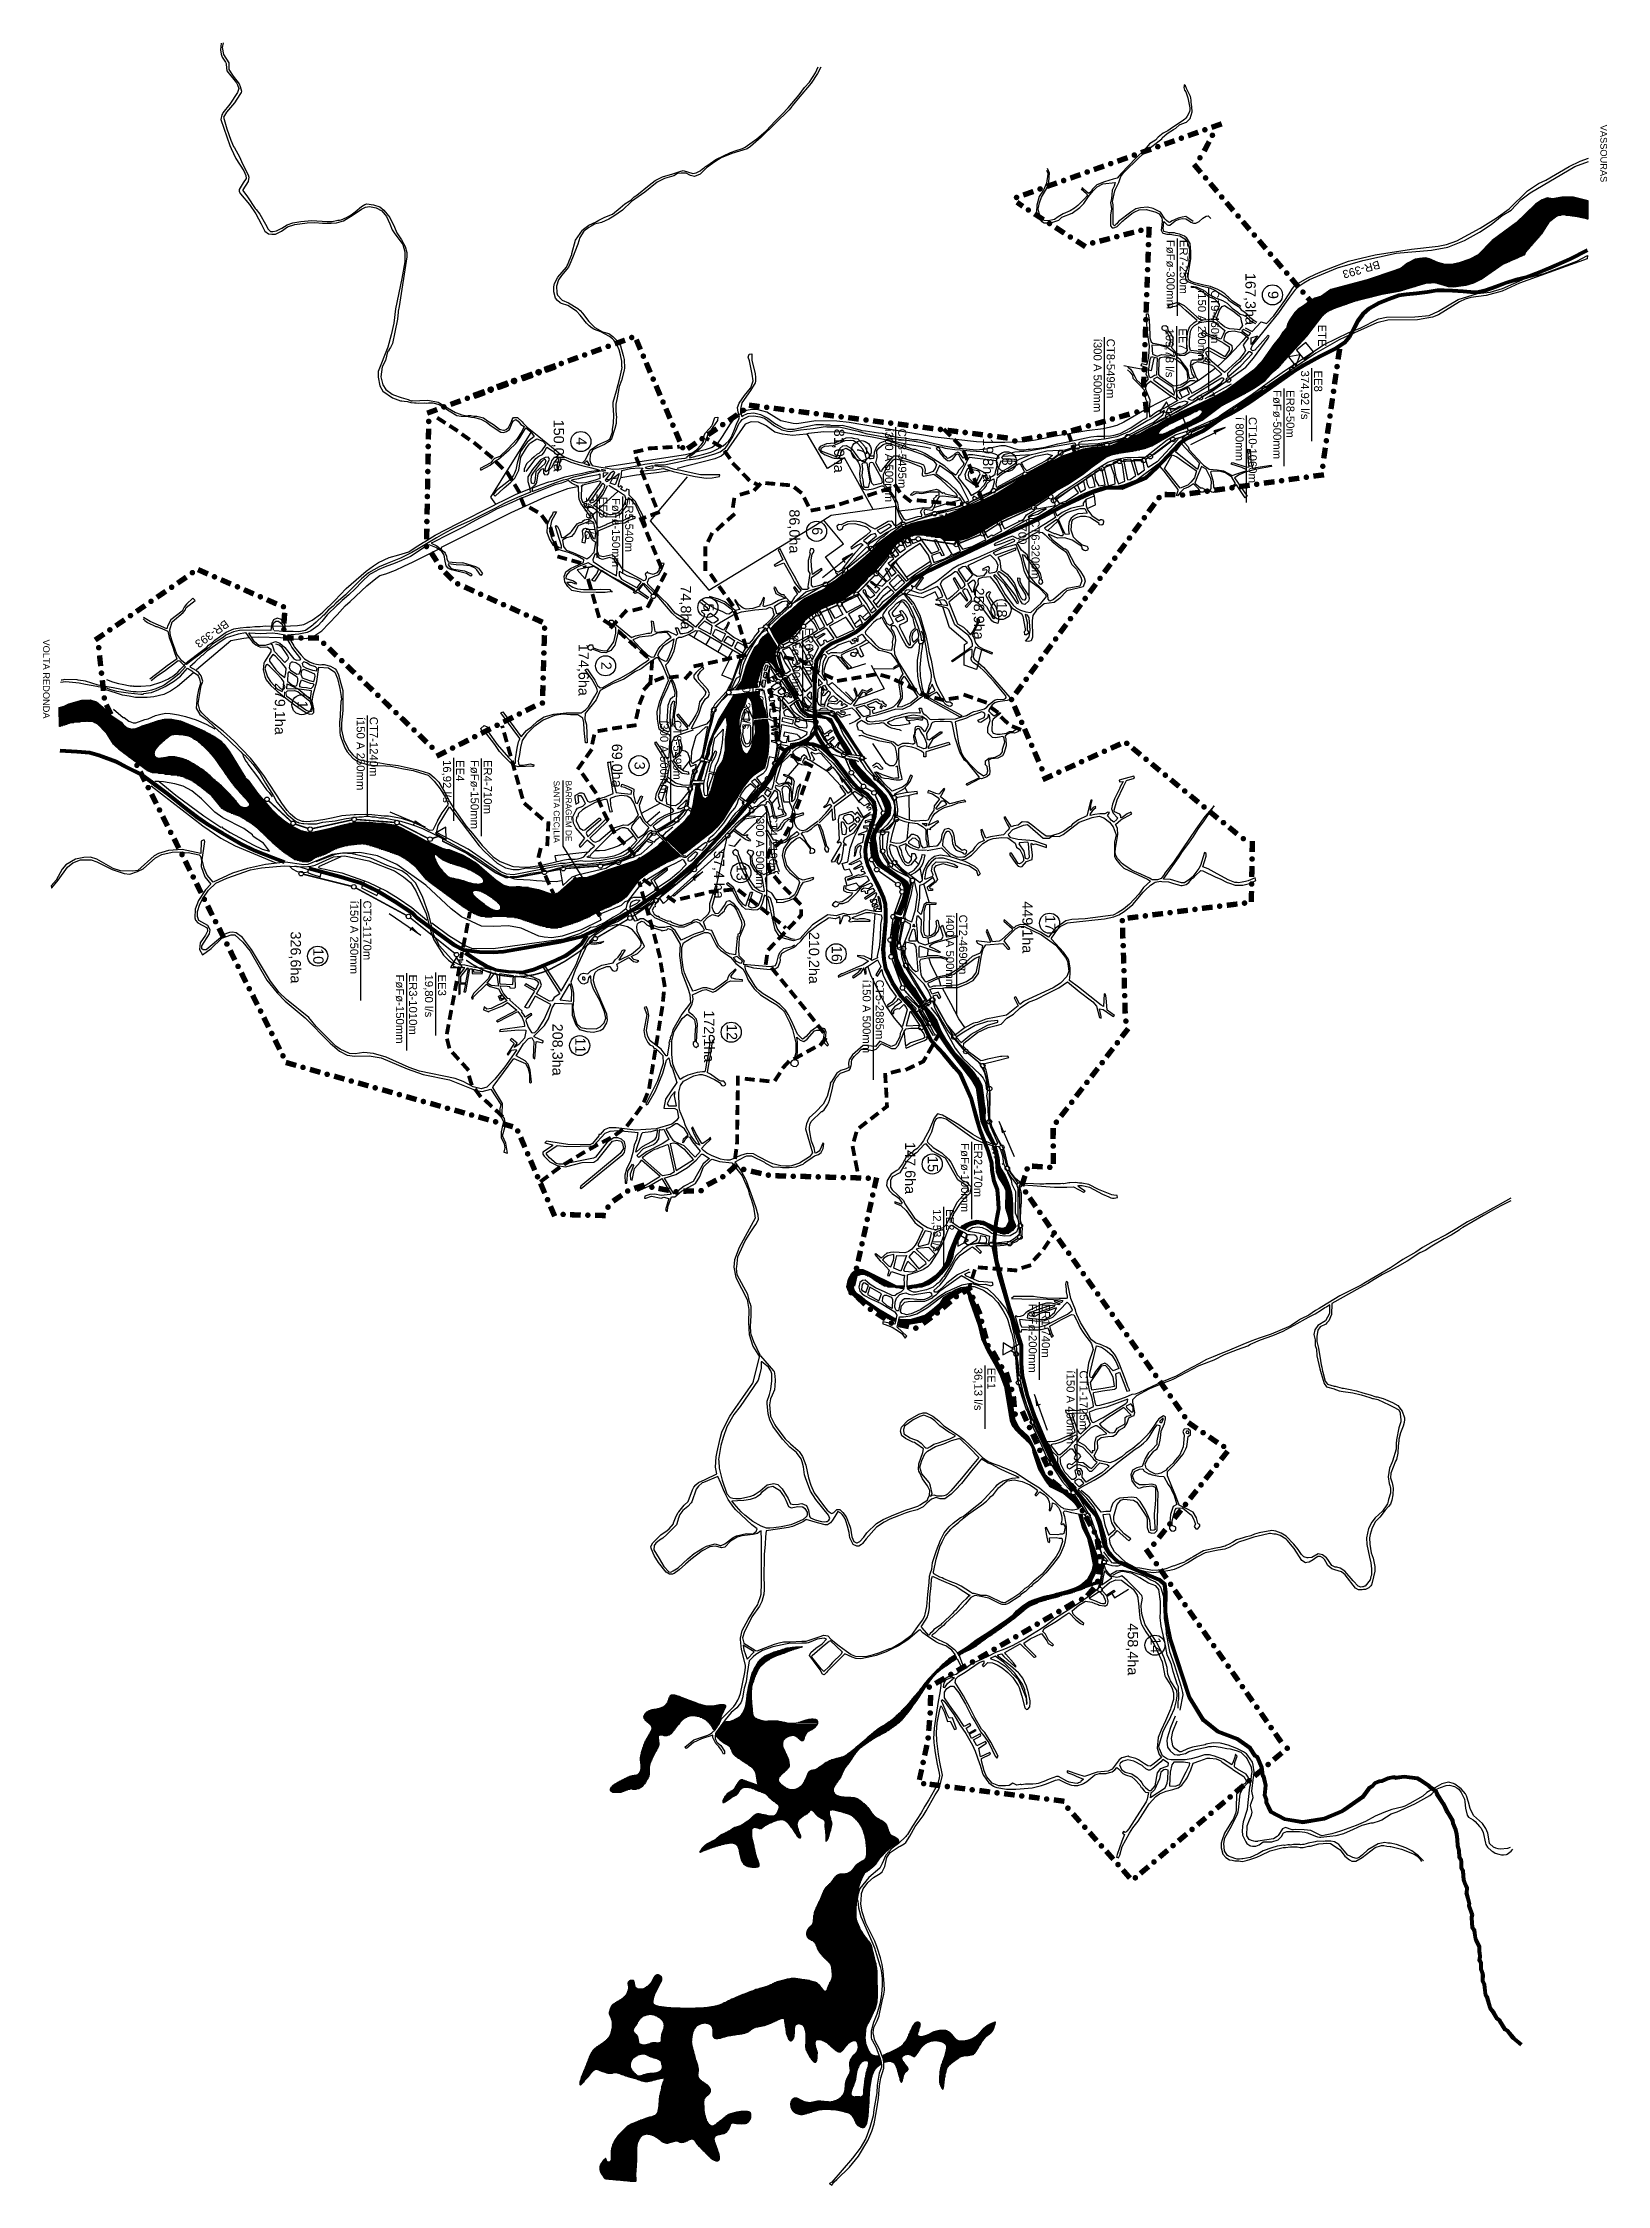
# Model space of a CAD drawing. Extents: x 615698 to 626331, y 7504748 to 7519310.
import ezdxf
from ezdxf.enums import TextEntityAlignment as Align

# ---------------------------------------------------------------- set-up
doc = ezdxf.new("R2010")
doc.units = 0
doc.header["$LTSCALE"] = 170
doc.header["$MEASUREMENT"] = 0
for name, pattern in [('DASHED', [0.75, 0.5, -0.25]), ('DASHEDX2', [1.5, 1, -0.5]), ('HIDDEN', [0.375, 0.25, -0.125]), ('HIDDEN2', [0.1875, 0.125, -0.0625])]:
    doc.linetypes.add(name, pattern=pattern)
doc.layers.get('0').update_dxf_attribs({"linetype": 'CONTINUOUS'})
for name, color, linetype in [('ESTACAO', 5, 'CONTINUOUS'), ('HATCH', 4, 'CONTINUOUS'), ('L-FERREA', 6, 'CONTINUOUS'), ('LIMITE-BACIA', 3, 'CONTINUOUS'), ('LIMITE-PROJETO', 1, 'CONTINUOUS'), ('RIO', 4, 'CONTINUOUS'), ('RODOVIA', 1, 'CONTINUOUS'), ('RUA', 7, 'CONTINUOUS'), ('TEXTO', 5, 'CONTINUOUS'), ('TEXTO2', 5, 'CONTINUOUS')]:
    doc.layers.add(name, color=color, linetype=linetype)
doc.styles.add('ARIAL', font='ARIAL.TTF')
doc.styles.add('GOTHICI', font='ITALICT8.SHX', dxfattribs={"height": 1.641651})
doc.styles.get("Standard").update_dxf_attribs({"font": 'ARIAL.TTF'})

msp = doc.modelspace()

# ---------------------------------------------------------------- texts
at = {"layer": 'RIO'}
for s, height, rotation, style, p in [('SUL', 55, 21.3703, 'ARIAL', (623098, 7516548)), ('DO', 55, 27.0037, 'ARIAL', (622686, 7516378)), ('PARAÍBA', 55, 30.9117, 'ARIAL', (622036, 7516033)), ('RIO', 55, 48.7702, 'ARIAL', (621326, 7515724)), ('RIO', 35, 284.3356, 'GOTHICI', (622021, 7512281)), ('PIRAI', 35, 285.6602, 'GOTHICI', (622135, 7511834))]:
    msp.add_text(s, height=height, rotation=rotation, dxfattribs=dict(at, style=style)).set_placement(p)
at = {"layer": 'RODOVIA'}
for rotation, p in [(195.7421, (624778, 7517831)), (215.995, (616937, 7515391))]:
    msp.add_text('BR-393', height=55, rotation=rotation, dxfattribs=at).set_placement(p)
at = {"layer": 'TEXTO'}
for s, height, rotation, p in [('F%%248F%%248-300mm', 55, 270, (623336, 7517971)), ('ER7-250m', 55, 270, (623425, 7517971)), ('%%237150 A 200mm', 55, 270, (623549, 7517630)), ('CT9-460m', 55, 270, (623638, 7517630)), ('ETE', 55, 270, (624366, 7517395)), ('%%237300 A 500mm', 55, 270, (622840, 7517299)), ('CT8-5495m', 55, 270, (622929, 7517299)), ('109,78 l/s', 55, 270, (623330, 7517369)), ('EE7', 55, 270, (623419, 7517369)), ('374,92 l/s', 55, 270, (624250, 7517083)), ('EE8', 55, 270, (624339, 7517083)), ('F%%248F%%248-500mm', 55, 270, (624061, 7516950)), ('ER8-50m', 55, 270, (624150, 7516950)), ('%%237300 A 500mm', 55, 270, (621423, 7516688)), ('CT8-5495m', 55, 270, (621512, 7516688)), ('%%237 800mm', 55, 270, (623805, 7516767)), ('CT10-1060m', 55, 270, (623894, 7516767)), ('14,54 l/s', 55, 270, (619390, 7516225)), ('EE5', 55, 270, (619479, 7516225)), ('F%%248F%%248-150mm', 55, 270, (619567, 7516217)), ('ER5-540m', 55, 270, (619656, 7516217)), ('%%237 700', 55, 270, (622329, 7516072)), ('CT6-3200m', 55, 270, (622418, 7516072)), ('F%%248F%%248-300mm', 55, 270, (620791, 7515334)), ('ER6-60m', 55, 270, (620880, 7515334)), ('108,34 l/s', 55, 270, (620452, 7514977)), ('EE6', 55, 270, (620541, 7514977)), ('%%237150 A 250mm', 55, 270, (617831, 7514729)), ('CT7-1240m', 55, 270, (617920, 7514729)), ('%%237300 A 500mm', 55, 270, (619894, 7514706)), ('CT8-5495m', 55, 270, (619983, 7514706)), ('16,92 l/s', 55, 270, (618418, 7514435)), ('EE4', 55, 270, (618507, 7514435)), ('F%%248F%%248-150mm', 55, 270, (618606, 7514436)), ('ER4-710m', 55, 270, (618695, 7514436)), ('SANTA CEC%%161LIA', 40, 270, (619170, 7514295)), ('BARRAGEM DE', 40, 270, (619252, 7514295)), ('%%237300 A 500mm', 55, 269.9622, (620546, 7514063)), ('CT4-2190m', 55, 269.9622, (620635, 7514063)), ('%%237150 A 250mm', 55, 270, (617787, 7513480)), ('CT3-1170m', 55, 270, (617876, 7513480)), ('%%237400 A 500mm', 55, 270, (621837, 7513384)), ('CT2-4690m', 55, 270, (621926, 7513384)), ('F%%248F%%248-150mm', 55, 270, (618098, 7512977)), ('ER3-1010m', 55, 270, (618187, 7512977)), ('19,80 l/s', 55, 270, (618295, 7512977)), ('EE3', 55, 270, (618384, 7512977)), ('%%237150 A 500mm', 55, 270, (621270, 7512942)), ('CT5-2885m', 55, 270, (621359, 7512942)), ('F%%248F%%248-100mm', 55, 270, (621939, 7511831)), ('ER2-170m', 55, 270, (622028, 7511831)), ('12,53 l/s', 55, 270, (621748, 7511383)), ('EE2', 55, 270, (621837, 7511383)), ('F%%248F%%248-200mm', 55, 270, (622399, 7510740)), ('ER1-740m', 55, 270, (622488, 7510740)), ('36,13 l/s', 55, 270, (622029, 7510304)), ('EE1', 55, 270, (622118, 7510304)), ('%%237150 A 400mm', 55, 270, (622656, 7510286)), ('CT1-1725m', 55, 270, (622745, 7510286))]:
    msp.add_text(s, height=height, rotation=rotation, dxfattribs=at).set_placement(p)
at = {"layer": 'TEXTO', "style": 'GOTHICI'}
msp.add_text('-', height=10, rotation=320.6785, dxfattribs=at).set_placement((622213, 7511690))
at = {"layer": 'TEXTO2'}
for s, height, p in [('VASSOURAS', 45, (626285, 7518754)), ('167,3ha', 70, (623872, 7517746)), ('150,0ha', 70, (619170, 7516749)), ('81,0ha', 70, (621076, 7516687)), ('19,8ha', 70, (622088, 7516623)), ('86,0ha', 70, (620772, 7516139)), ('74,8ha', 70, (620034, 7515622)), ('258,9ha', 70, (622026, 7515607)), ('VOLTA REDONDA', 45, (615699, 7515255)), ('174,6ha', 70, (619339, 7515225)), ('279,1ha', 70, (617275, 7514960)), ('69,0ha', 70, (619566, 7514546)), ('57,4 ha', 70, (620259, 7513818)), ('449,1ha', 70, (622356, 7513475)), ('326,6ha', 70, (617382, 7513270)), ('210,2ha', 70, (620905, 7513267)), ('172,1ha', 70, (620192, 7512734)), ('208,3ha', 70, (619162, 7512643)), ('147,6ha', 70, (621559, 7511838)), ('458,4ha', 70, (623072, 7508567))]:
    msp.add_text(s, height=height, rotation=270, dxfattribs=at).set_placement(p)
for s, p in [('9', (624026, 7517597)), ('4', (619325, 7516601)), ('7', (621231, 7516538)), ('8', (622218, 7516464)), ('6', (620927, 7515991)), ('5', (620188, 7515473)), ('18', (622181, 7515458)), ('2', (619493, 7515076)), ('1', (617429, 7514811)), ('3', (619720, 7514397)), ('13', (620413, 7513669)), ('17', (622511, 7513327)), ('16', (621060, 7513118)), ('10', (617536, 7513102)), ('12', (620347, 7512586)), ('11', (619317, 7512495)), ('15', (621713, 7511689)), ('14', (623227, 7508418))]:
    msp.add_text(s, height=70, rotation=270, dxfattribs=at).set_placement(p, align=Align.CENTER)

# ---------------------------------------------------------------- blocks, each defined once
blk = doc.blocks.new('*X4')
at = {"color": 0}
for p, q in [((622741, 7509307), (622760, 7509307)), ((622742, 7509305), (622761, 7509305)), ((622742, 7509302), (622761, 7509302)), ((622743, 7509300), (622761, 7509300)), ((622743, 7509297), (622762, 7509297)), ((622744, 7509295), (622762, 7509295)), ((622745, 7509292), (622763, 7509292)), ((622745, 7509290), (622763, 7509290)), ((622746, 7509287), (622763, 7509287)), ((622747, 7509285), (622764, 7509285)), ((622747, 7509282), (622764, 7509282)), ((622748, 7509280), (622765, 7509280)), ((622749, 7509277), (622765, 7509277)), ((622749, 7509275), (622766, 7509275)), ((622750, 7509272), (622766, 7509272)), ((622751, 7509270), (622768, 7509270)), ((622751, 7509267), (622769, 7509267)), ((622752, 7509265), (622770, 7509265)), ((622753, 7509262), (622771, 7509262)), ((622754, 7509260), (622772, 7509260)), ((622754, 7509257), (622773, 7509257)), ((622755, 7509255), (622775, 7509255)), ((622756, 7509252), (622776, 7509252)), ((622756, 7509250), (622777, 7509250)), ((622757, 7509247), (622778, 7509247)), ((622758, 7509245), (622779, 7509245)), ((622758, 7509242), (622781, 7509242)), ((622759, 7509240), (622782, 7509240)), ((622760, 7509237), (622782, 7509237)), ((622760, 7509235), (622783, 7509235)), ((622761, 7509232), (622784, 7509232)), ((622762, 7509230), (622785, 7509230)), ((622762, 7509227), (622786, 7509227)), ((622763, 7509225), (622787, 7509225)), ((622764, 7509222), (622788, 7509222)), ((622764, 7509220), (622789, 7509220)), ((622765, 7509217), (622790, 7509217)), ((622766, 7509215), (622790, 7509215)), ((622767, 7509212), (622791, 7509212)), ((622767, 7509210), (622792, 7509210)), ((622769, 7509207), (622793, 7509207)), ((622770, 7509205), (622794, 7509205)), ((622771, 7509202), (622795, 7509202)), ((622772, 7509200), (622796, 7509200)), ((622773, 7509197), (622797, 7509197)), ((622775, 7509195), (622798, 7509195)), ((622776, 7509192), (622799, 7509192)), ((622777, 7509190), (622800, 7509190)), ((622778, 7509187), (622801, 7509187)), ((622779, 7509185), (622802, 7509185)), ((622781, 7509182), (622803, 7509182)), ((622782, 7509180), (622805, 7509180)), ((622783, 7509177), (622806, 7509177)), ((622784, 7509175), (622807, 7509175)), ((622786, 7509172), (622808, 7509172)), ((622787, 7509170), (622809, 7509170)), ((622788, 7509167), (622810, 7509167)), ((622789, 7509165), (622812, 7509165)), ((622790, 7509162), (622813, 7509162)), ((622792, 7509160), (622814, 7509160)), ((622793, 7509157), (622815, 7509157)), ((622794, 7509155), (622816, 7509155)), ((622795, 7509152), (622818, 7509152)), ((622797, 7509150), (622819, 7509150)), ((622798, 7509147), (622820, 7509147)), ((622799, 7509145), (622821, 7509145)), ((622800, 7509142), (622821, 7509142)), ((622801, 7509140), (622822, 7509140)), ((622802, 7509137), (622823, 7509137)), ((622803, 7509135), (622824, 7509135)), ((622804, 7509132), (622825, 7509132)), ((622805, 7509130), (622826, 7509130)), ((622805, 7509127), (622827, 7509127)), ((622806, 7509125), (622828, 7509125)), ((622807, 7509122), (622829, 7509122)), ((622807, 7509120), (622830, 7509120)), ((622808, 7509117), (622831, 7509117)), ((622809, 7509115), (622832, 7509115)), ((622809, 7509112), (622832, 7509112)), ((622810, 7509110), (622833, 7509110)), ((622810, 7509107), (622834, 7509107)), ((622811, 7509105), (622835, 7509105)), ((622811, 7509102), (622836, 7509102)), ((622812, 7509100), (622837, 7509100)), ((622813, 7509097), (622838, 7509097)), ((622813, 7509095), (622839, 7509095)), ((622814, 7509092), (622840, 7509092)), ((622814, 7509090), (622841, 7509090)), ((622815, 7509087), (622842, 7509087)), ((622815, 7509085), (622843, 7509085)), ((622816, 7509082), (622843, 7509082)), ((622817, 7509080), (622844, 7509080)), ((622817, 7509077), (622845, 7509077)), ((622818, 7509075), (622846, 7509075)), ((622818, 7509072), (622847, 7509072)), ((622819, 7509070), (622848, 7509070)), ((622819, 7509067), (622849, 7509067)), ((622820, 7509065), (622850, 7509065)), ((622820, 7509062), (622851, 7509062)), ((622821, 7509060), (622851, 7509060)), ((622821, 7509057), (622852, 7509057)), ((622822, 7509055), (622853, 7509055)), ((622822, 7509052), (622854, 7509052)), ((622823, 7509050), (622855, 7509050)), ((622823, 7509047), (622856, 7509047)), ((622824, 7509045), (622857, 7509045)), ((622824, 7509042), (622857, 7509042)), ((622825, 7509040), (622858, 7509040)), ((622825, 7509037), (622859, 7509037)), ((622826, 7509035), (622860, 7509035)), ((622826, 7509032), (622861, 7509032)), ((622827, 7509030), (622862, 7509030)), ((622827, 7509027), (622862, 7509027)), ((622828, 7509025), (622863, 7509025)), ((622828, 7509022), (622864, 7509022)), ((622829, 7509020), (622864, 7509020)), ((622829, 7509017), (622865, 7509017)), ((622830, 7509015), (622866, 7509015)), ((622830, 7509012), (622866, 7509012)), ((622831, 7509010), (622866, 7509010)), ((622831, 7509007), (622866, 7509007)), ((622832, 7509005), (622866, 7509005)), ((622832, 7509002), (622866, 7509002)), ((622833, 7509000), (622866, 7509000)), ((622833, 7508997), (622866, 7508997)), ((622834, 7508995), (622866, 7508995)), ((622834, 7508992), (622866, 7508992)), ((622834, 7508940), (622860, 7508940)), ((622835, 7508990), (622866, 7508990)), ((622835, 7508987), (622866, 7508987)), ((622835, 7508942), (622861, 7508942)), ((622836, 7508985), (622866, 7508985)), ((622836, 7508947), (622862, 7508947)), ((622836, 7508945), (622861, 7508945)), ((622837, 7508982), (622866, 7508982)), ((622837, 7508980), (622866, 7508980)), ((622837, 7508950), (622862, 7508950)), ((622838, 7508977), (622866, 7508977)), ((622838, 7508975), (622866, 7508975)), ((622838, 7508955), (622863, 7508955)), ((622838, 7508952), (622863, 7508952)), ((622839, 7508972), (622866, 7508972)), ((622839, 7508970), (622866, 7508970)), ((622839, 7508965), (622865, 7508965)), ((622839, 7508962), (622865, 7508962)), ((622839, 7508960), (622864, 7508960)), ((622839, 7508957), (622864, 7508957)), ((622840, 7508967), (622866, 7508967)), ((622675, 7508795), (622750, 7508795)), ((622683, 7508797), (622757, 7508797)), ((622691, 7508800), (622763, 7508800)), ((622699, 7508802), (622768, 7508802)), ((622706, 7508805), (622774, 7508805)), ((622713, 7508807), (622780, 7508807)), ((622719, 7508810), (622785, 7508810)), ((622725, 7508812), (622791, 7508812)), ((622730, 7508815), (622798, 7508815)), ((622735, 7508817), (622805, 7508817)), ((622739, 7508820), (622812, 7508820)), ((622743, 7508822), (622820, 7508822)), ((622748, 7508825), (622829, 7508825)), ((622751, 7508827), (622838, 7508827)), ((622755, 7508830), (622847, 7508830)), ((622758, 7508832), (622856, 7508832)), ((622762, 7508835), (622866, 7508835)), ((622765, 7508837), (622875, 7508837)), ((622768, 7508840), (622882, 7508840)), ((622771, 7508842), (622823, 7508842)), ((622773, 7508845), (622823, 7508845)), ((622776, 7508847), (622824, 7508847)), ((622779, 7508850), (622824, 7508850)), ((622782, 7508852), (622824, 7508852)), ((622785, 7508855), (622825, 7508855)), ((622787, 7508857), (622826, 7508857)), ((622790, 7508860), (622827, 7508860)), ((622793, 7508862), (622829, 7508862)), ((622796, 7508865), (622830, 7508865)), ((622799, 7508867), (622831, 7508867)), ((622801, 7508870), (622832, 7508870)), ((622802, 7508872), (622834, 7508872)), ((622804, 7508875), (622835, 7508875)), ((622805, 7508877), (622836, 7508877)), ((622807, 7508880), (622838, 7508880)), ((622808, 7508882), (622839, 7508882)), ((622810, 7508885), (622840, 7508885)), ((622811, 7508887), (622841, 7508887)), ((622813, 7508890), (622843, 7508890)), ((622814, 7508892), (622844, 7508892)), ((622816, 7508895), (622845, 7508895)), ((622817, 7508897), (622847, 7508897)), ((622819, 7508900), (622848, 7508900)), ((622820, 7508902), (622849, 7508902)), ((622822, 7508905), (622850, 7508905)), ((622823, 7508907), (622852, 7508907)), ((622824, 7508910), (622852, 7508910)), ((622825, 7508912), (622853, 7508912)), ((622826, 7508915), (622854, 7508915)), ((622827, 7508917), (622855, 7508917)), ((622828, 7508920), (622856, 7508920)), ((622829, 7508922), (622856, 7508922)), ((622830, 7508925), (622857, 7508925)), ((622831, 7508927), (622858, 7508927)), ((622832, 7508932), (622859, 7508932)), ((622832, 7508930), (622858, 7508930)), ((622832, 7508842), (622882, 7508842)), ((622833, 7508935), (622859, 7508935)), ((622834, 7508937), (622860, 7508937)), ((622839, 7508845), (622883, 7508845)), ((622845, 7508847), (622883, 7508847)), ((622852, 7508850), (622884, 7508850)), ((622858, 7508852), (622885, 7508852)), ((622865, 7508855), (622885, 7508855)), ((622872, 7508857), (622886, 7508857)), ((622877, 7508860), (622886, 7508860)), ((622883, 7508862), (622887, 7508862)), ((622315, 7508650), (622362, 7508650)), ((622318, 7508652), (622365, 7508652)), ((622321, 7508655), (622368, 7508655)), ((622324, 7508657), (622371, 7508657)), ((622327, 7508660), (622374, 7508660)), ((622330, 7508662), (622377, 7508662)), ((622333, 7508665), (622380, 7508665)), ((622335, 7508667), (622383, 7508667)), ((622338, 7508670), (622386, 7508670)), ((622341, 7508672), (622389, 7508672)), ((622344, 7508675), (622392, 7508675)), ((622347, 7508677), (622395, 7508677)), ((622350, 7508680), (622400, 7508680)), ((622353, 7508682), (622405, 7508682)), ((622357, 7508685), (622411, 7508685)), ((622360, 7508687), (622416, 7508687)), ((622364, 7508690), (622421, 7508690)), ((622368, 7508692), (622427, 7508692)), ((622372, 7508695), (622432, 7508695)), ((622375, 7508697), (622438, 7508697)), ((622379, 7508700), (622443, 7508700)), ((622383, 7508702), (622449, 7508702)), ((622387, 7508705), (622454, 7508705)), ((622391, 7508707), (622460, 7508707)), ((622394, 7508710), (622465, 7508710)), ((622398, 7508712), (622471, 7508712)), ((622403, 7508715), (622479, 7508715)), ((622408, 7508717), (622488, 7508717)), ((622413, 7508720), (622496, 7508720)), ((622418, 7508722), (622504, 7508722)), ((622423, 7508725), (622513, 7508725)), ((622430, 7508727), (622521, 7508727)), ((622438, 7508730), (622530, 7508730)), ((622446, 7508732), (622539, 7508732)), ((622454, 7508735), (622552, 7508735)), ((622462, 7508737), (622558, 7508737)), ((622470, 7508740), (622570, 7508740)), ((622478, 7508742), (622582, 7508742)), ((622486, 7508745), (622589, 7508745)), ((622494, 7508747), (622596, 7508747)), ((622502, 7508750), (622603, 7508750)), ((622512, 7508752), (622610, 7508752)), ((622523, 7508755), (622616, 7508755)), ((622535, 7508757), (622624, 7508757)), ((622546, 7508760), (622634, 7508760)), ((622557, 7508762), (622644, 7508762)), ((622569, 7508765), (622654, 7508765)), ((622576, 7508767), (622664, 7508767)), ((622583, 7508770), (622674, 7508770)), ((622592, 7508772), (622683, 7508772)), ((622601, 7508775), (622690, 7508775)), ((622611, 7508777), (622698, 7508777)), ((622621, 7508780), (622705, 7508780)), ((622630, 7508782), (622713, 7508782)), ((622640, 7508785), (622720, 7508785)), ((622650, 7508787), (622727, 7508787)), ((622659, 7508790), (622735, 7508790)), ((622667, 7508792), (622742, 7508792)), ((622123, 7508505), (622170, 7508505)), ((622127, 7508507), (622174, 7508507)), ((622131, 7508510), (622177, 7508510)), ((622134, 7508512), (622181, 7508512)), ((622138, 7508515), (622185, 7508515)), ((622141, 7508517), (622188, 7508517)), ((622145, 7508520), (622192, 7508520)), ((622148, 7508522), (622195, 7508522)), ((622152, 7508525), (622199, 7508525)), ((622155, 7508527), (622202, 7508527)), ((622159, 7508530), (622206, 7508530)), ((622162, 7508532), (622209, 7508532)), ((622166, 7508535), (622213, 7508535)), ((622169, 7508537), (622216, 7508537)), ((622172, 7508540), (622220, 7508540)), ((622176, 7508542), (622223, 7508542)), ((622179, 7508545), (622227, 7508545)), ((622183, 7508547), (622230, 7508547)), ((622186, 7508550), (622234, 7508550)), ((622190, 7508552), (622237, 7508552)), ((622193, 7508555), (622240, 7508555)), ((622197, 7508557), (622244, 7508557)), ((622200, 7508560), (622247, 7508560)), ((622204, 7508562), (622251, 7508562)), ((622207, 7508565), (622254, 7508565)), ((622211, 7508567), (622257, 7508567)), ((622214, 7508570), (622261, 7508570)), ((622218, 7508572), (622264, 7508572)), ((622221, 7508575), (622268, 7508575)), ((622226, 7508577), (622271, 7508577)), ((622230, 7508580), (622274, 7508580)), ((622235, 7508582), (622278, 7508582)), ((622239, 7508585), (622281, 7508585)), ((622243, 7508587), (622285, 7508587)), ((622248, 7508590), (622288, 7508590)), ((622252, 7508592), (622292, 7508592)), ((622255, 7508595), (622295, 7508595)), ((622258, 7508597), (622298, 7508597)), ((622261, 7508600), (622302, 7508600)), ((622264, 7508602), (622305, 7508602)), ((622267, 7508605), (622308, 7508605)), ((622270, 7508607), (622311, 7508607)), ((622274, 7508610), (622314, 7508610)), ((622277, 7508612), (622317, 7508612)), ((622280, 7508615), (622320, 7508615)), ((622283, 7508617), (622323, 7508617)), ((622286, 7508620), (622326, 7508620)), ((622289, 7508622), (622329, 7508622)), ((622292, 7508625), (622332, 7508625)), ((622295, 7508627), (622335, 7508627)), ((622298, 7508630), (622338, 7508630)), ((622300, 7508632), (622341, 7508632)), ((622302, 7508635), (622344, 7508635)), ((622304, 7508637), (622347, 7508637)), ((622307, 7508640), (622350, 7508640)), ((622309, 7508642), (622353, 7508642)), ((622311, 7508645), (622356, 7508645)), ((622313, 7508647), (622359, 7508647)), ((621917, 7508365), (621951, 7508365)), ((621918, 7508367), (621956, 7508367)), ((621919, 7508362), (621946, 7508362)), ((621920, 7508360), (621941, 7508360)), ((621922, 7508370), (621961, 7508370)), ((621922, 7508357), (621938, 7508357)), ((621926, 7508372), (621966, 7508372)), ((621930, 7508375), (621971, 7508375)), ((621934, 7508377), (621976, 7508377)), ((621937, 7508380), (621981, 7508380)), ((621941, 7508382), (621986, 7508382)), ((621945, 7508385), (621991, 7508385)), ((621949, 7508387), (621996, 7508387)), ((621953, 7508390), (622001, 7508390)), ((621957, 7508392), (622007, 7508392)), ((621960, 7508395), (622012, 7508395)), ((621964, 7508397), (622017, 7508397)), ((621968, 7508400), (622021, 7508400)), ((621972, 7508402), (622025, 7508402)), ((621976, 7508405), (622029, 7508405)), ((621980, 7508407), (622033, 7508407)), ((621983, 7508410), (622037, 7508410)), ((621987, 7508412), (622041, 7508412)), ((621990, 7508415), (622044, 7508415)), ((621993, 7508417), (622047, 7508417)), ((621996, 7508420), (622051, 7508420)), ((622000, 7508422), (622054, 7508422)), ((622003, 7508425), (622057, 7508425)), ((622006, 7508427), (622061, 7508427)), ((622010, 7508430), (622064, 7508430)), ((622013, 7508432), (622067, 7508432)), ((622016, 7508435), (622071, 7508435)), ((622020, 7508437), (622074, 7508437)), ((622023, 7508440), (622077, 7508440)), ((622026, 7508442), (622081, 7508442)), ((622030, 7508445), (622084, 7508445)), ((622033, 7508447), (622087, 7508447)), ((622036, 7508450), (622091, 7508450)), ((622040, 7508452), (622094, 7508452)), ((622043, 7508455), (622098, 7508455)), ((622047, 7508457), (622101, 7508457)), ((622051, 7508460), (622105, 7508460)), ((622055, 7508462), (622108, 7508462)), ((622059, 7508465), (622111, 7508465)), ((622063, 7508467), (622115, 7508467)), ((622067, 7508470), (622118, 7508470)), ((622071, 7508472), (622122, 7508472)), ((622075, 7508475), (622125, 7508475)), ((622079, 7508477), (622128, 7508477)), ((622083, 7508480), (622132, 7508480)), ((622087, 7508482), (622136, 7508482)), ((622091, 7508485), (622141, 7508485)), ((622095, 7508487), (622145, 7508487)), ((622099, 7508490), (622149, 7508490)), ((622103, 7508492), (622153, 7508492)), ((622107, 7508495), (622156, 7508495)), ((622111, 7508497), (622160, 7508497)), ((622115, 7508500), (622163, 7508500)), ((622119, 7508502), (622167, 7508502)), ((621923, 7508355), (621935, 7508355)), ((621924, 7508352), (621932, 7508352)), ((621926, 7508350), (621930, 7508350))]:
    blk.add_line(p, q, dxfattribs=at)
blk = doc.blocks.new('*X5')
at = {"color": 0}
for p, q in [((620640, 7508360), (620722, 7508360)), ((620654, 7508365), (620736, 7508365)), ((620668, 7508370), (620749, 7508370)), ((620684, 7508375), (620762, 7508375)), ((620701, 7508380), (620775, 7508380)), ((620716, 7508385), (620788, 7508385)), ((620730, 7508390), (620802, 7508390)), ((620746, 7508395), (620818, 7508395)), ((620778, 7508400), (620835, 7508400)), ((620847, 7508405), (620855, 7508405)), ((620514, 7508215), (620544, 7508215)), ((620515, 7508220), (620546, 7508220)), ((620517, 7508225), (620548, 7508225)), ((620519, 7508230), (620550, 7508230)), ((620521, 7508235), (620553, 7508235)), ((620523, 7508240), (620555, 7508240)), ((620526, 7508245), (620557, 7508245)), ((620529, 7508250), (620560, 7508250)), ((620531, 7508255), (620563, 7508255)), ((620534, 7508260), (620566, 7508260)), ((620537, 7508265), (620569, 7508265)), ((620539, 7508270), (620573, 7508270)), ((620542, 7508275), (620577, 7508275)), ((620545, 7508280), (620582, 7508280)), ((620548, 7508285), (620588, 7508285)), ((620551, 7508290), (620593, 7508290)), ((620554, 7508295), (620599, 7508295)), ((620558, 7508300), (620604, 7508300)), ((620561, 7508305), (620611, 7508305)), ((620565, 7508310), (620617, 7508310)), ((620569, 7508315), (620625, 7508315)), ((620574, 7508320), (620632, 7508320)), ((620579, 7508325), (620640, 7508325)), ((620585, 7508330), (620649, 7508330)), ((620592, 7508335), (620658, 7508335)), ((620599, 7508340), (620668, 7508340)), ((620608, 7508345), (620680, 7508345)), ((620618, 7508350), (620692, 7508350)), ((620628, 7508355), (620706, 7508355)), ((621742, 7508215), (621760, 7508215)), ((621747, 7508220), (621765, 7508220)), ((621752, 7508225), (621770, 7508225)), ((621757, 7508230), (621775, 7508230)), ((621762, 7508235), (621781, 7508235)), ((621767, 7508240), (621787, 7508240)), ((621772, 7508245), (621792, 7508245)), ((621777, 7508250), (621799, 7508250)), ((621782, 7508255), (621805, 7508255)), ((621787, 7508260), (621811, 7508260)), ((621792, 7508265), (621818, 7508265)), ((621797, 7508270), (621825, 7508270)), ((621802, 7508275), (621832, 7508275)), ((621807, 7508280), (621839, 7508280)), ((621813, 7508285), (621846, 7508285)), ((621818, 7508290), (621854, 7508290)), ((621823, 7508295), (621861, 7508295)), ((621828, 7508300), (621869, 7508300)), ((621834, 7508305), (621876, 7508305)), ((621839, 7508310), (621884, 7508310)), ((621845, 7508315), (621892, 7508315)), ((621851, 7508320), (621900, 7508320)), ((621857, 7508325), (621906, 7508325)), ((621864, 7508330), (621909, 7508330)), ((621870, 7508335), (621908, 7508335)), ((621878, 7508340), (621906, 7508340)), ((621886, 7508345), (621903, 7508345)), ((620482, 7508070), (620514, 7508070)), ((620483, 7508075), (620514, 7508075)), ((620484, 7508085), (620514, 7508085)), ((620484, 7508080), (620514, 7508080)), ((620485, 7508090), (620514, 7508090)), ((620486, 7508095), (620514, 7508095)), ((620487, 7508100), (620514, 7508100)), ((620488, 7508105), (620515, 7508105)), ((620489, 7508110), (620515, 7508110)), ((620490, 7508115), (620515, 7508115)), ((620491, 7508120), (620516, 7508120)), ((620492, 7508130), (620517, 7508130)), ((620492, 7508125), (620517, 7508125)), ((620493, 7508135), (620518, 7508135)), ((620495, 7508140), (620519, 7508140)), ((620496, 7508145), (620520, 7508145)), ((620497, 7508150), (620521, 7508150)), ((620498, 7508155), (620523, 7508155)), ((620499, 7508160), (620524, 7508160)), ((620500, 7508165), (620526, 7508165)), ((620502, 7508170), (620527, 7508170)), ((620503, 7508175), (620529, 7508175)), ((620504, 7508180), (620531, 7508180)), ((620505, 7508185), (620533, 7508185)), ((620507, 7508190), (620535, 7508190)), ((620508, 7508195), (620536, 7508195)), ((620510, 7508200), (620538, 7508200)), ((620511, 7508205), (620540, 7508205)), ((620512, 7508210), (620542, 7508210)), ((621621, 7508070), (621658, 7508070)), ((621625, 7508075), (621661, 7508075)), ((621630, 7508080), (621664, 7508080)), ((621634, 7508085), (621668, 7508085)), ((621639, 7508090), (621671, 7508090)), ((621643, 7508095), (621674, 7508095)), ((621647, 7508100), (621677, 7508100)), ((621651, 7508105), (621681, 7508105)), ((621655, 7508110), (621684, 7508110)), ((621659, 7508115), (621687, 7508115)), ((621663, 7508120), (621691, 7508120)), ((621667, 7508125), (621694, 7508125)), ((621670, 7508130), (621697, 7508130)), ((621674, 7508135), (621700, 7508135)), ((621678, 7508140), (621704, 7508140)), ((621682, 7508145), (621707, 7508145)), ((621686, 7508150), (621711, 7508150)), ((621689, 7508155), (621714, 7508155)), ((621693, 7508160), (621718, 7508160)), ((621697, 7508165), (621721, 7508165)), ((621701, 7508170), (621725, 7508170)), ((621706, 7508175), (621728, 7508175)), ((621710, 7508180), (621732, 7508180)), ((621715, 7508185), (621735, 7508185)), ((621720, 7508190), (621739, 7508190)), ((621724, 7508195), (621743, 7508195)), ((621729, 7508200), (621747, 7508200)), ((621733, 7508205), (621751, 7508205)), ((621737, 7508210), (621756, 7508210)), ((620426, 7507925), (620538, 7507925)), ((620432, 7507930), (620532, 7507930)), ((620438, 7507935), (620529, 7507935)), ((620442, 7507940), (620527, 7507940)), ((620446, 7507945), (620525, 7507945)), ((620450, 7507950), (620524, 7507950)), ((620453, 7507955), (620523, 7507955)), ((620456, 7507960), (620523, 7507960)), ((620459, 7507965), (620522, 7507965)), ((620461, 7507970), (620522, 7507970)), ((620464, 7507975), (620522, 7507975)), ((620466, 7507980), (620521, 7507980)), ((620467, 7507985), (620521, 7507985)), ((620469, 7507990), (620521, 7507990)), ((620471, 7507995), (620520, 7507995)), ((620472, 7508000), (620520, 7508000)), ((620473, 7508005), (620519, 7508005)), ((620474, 7508010), (620519, 7508010)), ((620475, 7508015), (620518, 7508015)), ((620476, 7508020), (620518, 7508020)), ((620477, 7508025), (620517, 7508025)), ((620478, 7508035), (620516, 7508035)), ((620478, 7508030), (620517, 7508030)), ((620479, 7508040), (620516, 7508040)), ((620480, 7508050), (620515, 7508050)), ((620480, 7508045), (620516, 7508045)), ((620481, 7508060), (620515, 7508060)), ((620481, 7508055), (620515, 7508055)), ((620482, 7508065), (620515, 7508065)), ((621485, 7507925), (621550, 7507925)), ((621490, 7507930), (621554, 7507930)), ((621496, 7507935), (621558, 7507935)), ((621502, 7507940), (621562, 7507940)), ((621507, 7507945), (621566, 7507945)), ((621513, 7507950), (621570, 7507950)), ((621518, 7507955), (621574, 7507955)), ((621523, 7507960), (621578, 7507960)), ((621529, 7507965), (621582, 7507965)), ((621534, 7507970), (621586, 7507970)), ((621539, 7507975), (621590, 7507975)), ((621544, 7507980), (621594, 7507980)), ((621549, 7507985), (621598, 7507985)), ((621553, 7507990), (621601, 7507990)), ((621558, 7507995), (621605, 7507995)), ((621563, 7508000), (621609, 7508000)), ((621568, 7508005), (621612, 7508005)), ((621572, 7508010), (621616, 7508010)), ((621577, 7508015), (621619, 7508015)), ((621581, 7508020), (621623, 7508020)), ((621585, 7508025), (621627, 7508025)), ((621589, 7508030), (621630, 7508030)), ((621593, 7508035), (621634, 7508035)), ((621597, 7508040), (621637, 7508040)), ((621601, 7508045), (621641, 7508045)), ((621605, 7508050), (621644, 7508050)), ((621609, 7508055), (621647, 7508055)), ((621613, 7508060), (621651, 7508060)), ((621617, 7508065), (621654, 7508065)), ((620270, 7507815), (620886, 7507815)), ((620270, 7507810), (620883, 7507810)), ((620272, 7507820), (620889, 7507820)), ((620272, 7507805), (620785, 7507805)), ((620275, 7507825), (620893, 7507825)), ((620275, 7507800), (620768, 7507800)), ((620279, 7507830), (620898, 7507830)), ((620280, 7507795), (620758, 7507795)), ((620282, 7507835), (620905, 7507835)), ((620284, 7507790), (620749, 7507790)), ((620286, 7507840), (620914, 7507840)), ((620290, 7507845), (620924, 7507845)), ((620290, 7507785), (620743, 7507785)), ((620293, 7507850), (620932, 7507850)), ((620295, 7507780), (620738, 7507780)), ((620297, 7507855), (620939, 7507855)), ((620301, 7507860), (620946, 7507860)), ((620301, 7507775), (620734, 7507775)), ((620304, 7507865), (620951, 7507865)), ((620308, 7507870), (620955, 7507870)), ((620312, 7507875), (620958, 7507875)), ((620316, 7507880), (620962, 7507880)), ((620320, 7507885), (620784, 7507885)), ((620325, 7507890), (620750, 7507890)), ((620330, 7507895), (620727, 7507895)), ((620373, 7507900), (620701, 7507900)), ((620386, 7507905), (620582, 7507905)), ((620396, 7507910), (620567, 7507910)), ((620407, 7507915), (620555, 7507915)), ((620418, 7507920), (620545, 7507920)), ((620804, 7507805), (620880, 7507805)), ((620817, 7507800), (620878, 7507800)), ((620824, 7507795), (620877, 7507795)), ((620830, 7507890), (620966, 7507890)), ((620830, 7507790), (620875, 7507790)), ((620836, 7507785), (620874, 7507785)), ((620841, 7507780), (620872, 7507780)), ((620845, 7507895), (620966, 7507895)), ((620847, 7507775), (620870, 7507775)), ((620860, 7507900), (620965, 7507900)), ((620875, 7507905), (620963, 7507905)), ((620892, 7507910), (620956, 7507910)), ((621287, 7507775), (621331, 7507775)), ((621293, 7507780), (621339, 7507780)), ((621298, 7507785), (621347, 7507785)), ((621304, 7507790), (621355, 7507790)), ((621309, 7507795), (621364, 7507795)), ((621315, 7507800), (621373, 7507800)), ((621321, 7507805), (621383, 7507805)), ((621327, 7507810), (621393, 7507810)), ((621332, 7507815), (621403, 7507815)), ((621339, 7507820), (621412, 7507820)), ((621345, 7507825), (621421, 7507825)), ((621351, 7507830), (621430, 7507830)), ((621358, 7507835), (621438, 7507835)), ((621364, 7507840), (621445, 7507840)), ((621371, 7507845), (621453, 7507845)), ((621378, 7507850), (621460, 7507850)), ((621385, 7507855), (621467, 7507855)), ((621392, 7507860), (621474, 7507860)), ((621400, 7507865), (621481, 7507865)), ((621409, 7507870), (621487, 7507870)), ((621418, 7507875), (621494, 7507875)), ((621425, 7507880), (621501, 7507880)), ((621432, 7507885), (621507, 7507885)), ((621439, 7507890), (621513, 7507890)), ((621446, 7507895), (621520, 7507895)), ((621454, 7507900), (621526, 7507900)), ((621461, 7507905), (621531, 7507905)), ((621468, 7507910), (621536, 7507910)), ((621474, 7507915), (621541, 7507915)), ((621479, 7507920), (621545, 7507920)), ((620307, 7507770), (620731, 7507770)), ((620314, 7507765), (620729, 7507765)), ((620320, 7507760), (620728, 7507760)), ((620327, 7507755), (620727, 7507755)), ((620335, 7507750), (620727, 7507750)), ((620343, 7507745), (620727, 7507745)), ((620352, 7507740), (620727, 7507740)), ((620360, 7507735), (620727, 7507735)), ((620367, 7507730), (620728, 7507730)), ((620370, 7507725), (620729, 7507725)), ((620372, 7507720), (620731, 7507720)), ((620374, 7507715), (620733, 7507715)), ((620376, 7507710), (620736, 7507710)), ((620378, 7507705), (620738, 7507705)), ((620380, 7507700), (620740, 7507700)), ((620382, 7507695), (620743, 7507695)), ((620385, 7507690), (620745, 7507690)), ((620387, 7507685), (620747, 7507685)), ((620391, 7507680), (620750, 7507680)), ((620395, 7507675), (620752, 7507675)), ((620400, 7507670), (620755, 7507670)), ((620406, 7507665), (620757, 7507665)), ((620413, 7507660), (620759, 7507660)), ((620420, 7507655), (620761, 7507655)), ((620427, 7507650), (620764, 7507650)), ((620435, 7507645), (620766, 7507645)), ((620442, 7507640), (620767, 7507640)), ((620450, 7507635), (620768, 7507635)), ((620458, 7507630), (620769, 7507630)), ((620856, 7507770), (620861, 7507770)), ((621042, 7507630), (621186, 7507630)), ((621053, 7507635), (621190, 7507635)), ((621066, 7507640), (621193, 7507640)), ((621082, 7507645), (621196, 7507645)), ((621102, 7507650), (621200, 7507650)), ((621125, 7507655), (621203, 7507655)), ((621141, 7507660), (621206, 7507660)), ((621149, 7507665), (621210, 7507665)), ((621157, 7507670), (621213, 7507670)), ((621164, 7507675), (621217, 7507675)), ((621171, 7507680), (621220, 7507680)), ((621178, 7507685), (621224, 7507685)), ((621185, 7507690), (621228, 7507690)), ((621192, 7507695), (621231, 7507695)), ((621198, 7507700), (621235, 7507700)), ((621205, 7507705), (621240, 7507705)), ((621211, 7507710), (621244, 7507710)), ((621217, 7507715), (621249, 7507715)), ((621223, 7507720), (621254, 7507720)), ((621229, 7507725), (621260, 7507725)), ((621234, 7507730), (621267, 7507730)), ((621240, 7507735), (621273, 7507735)), ((621245, 7507740), (621280, 7507740)), ((621251, 7507745), (621287, 7507745)), ((621257, 7507750), (621294, 7507750)), ((621263, 7507755), (621301, 7507755)), ((621269, 7507760), (621309, 7507760)), ((621275, 7507765), (621316, 7507765)), ((621281, 7507770), (621323, 7507770)), ((620424, 7507485), (620502, 7507485)), ((620427, 7507490), (620487, 7507490)), ((620432, 7507495), (620475, 7507495)), ((620438, 7507500), (620461, 7507500)), ((620465, 7507625), (620770, 7507625)), ((620473, 7507620), (620770, 7507620)), ((620480, 7507615), (620771, 7507615)), ((620488, 7507610), (620772, 7507610)), ((620495, 7507605), (620772, 7507605)), ((620502, 7507600), (620772, 7507600)), ((620509, 7507595), (620772, 7507595)), ((620515, 7507590), (620769, 7507590)), ((620521, 7507585), (620766, 7507585)), ((620526, 7507580), (620761, 7507580)), ((620530, 7507575), (620757, 7507575)), ((620533, 7507570), (620751, 7507570)), ((620536, 7507565), (620746, 7507565)), ((620539, 7507560), (620740, 7507560)), ((620541, 7507555), (620735, 7507555)), ((620543, 7507550), (620729, 7507550)), ((620545, 7507545), (620724, 7507545)), ((620546, 7507540), (620719, 7507540)), ((620546, 7507535), (620714, 7507535)), ((620547, 7507530), (620710, 7507530)), ((620547, 7507525), (620706, 7507525)), ((620548, 7507520), (620703, 7507520)), ((620548, 7507515), (620700, 7507515)), ((620549, 7507510), (620699, 7507510)), ((620550, 7507505), (620698, 7507505)), ((620551, 7507500), (620698, 7507500)), ((620552, 7507495), (620699, 7507495)), ((620553, 7507490), (620701, 7507490)), ((620555, 7507485), (620704, 7507485)), ((620871, 7507485), (621096, 7507485)), ((620874, 7507490), (621099, 7507490)), ((620876, 7507495), (621103, 7507495)), ((620879, 7507500), (621107, 7507500)), ((620881, 7507505), (621110, 7507505)), ((620883, 7507510), (621114, 7507510)), ((620885, 7507515), (621118, 7507515)), ((620887, 7507520), (621121, 7507520)), ((620889, 7507525), (621124, 7507525)), ((620891, 7507530), (621126, 7507530)), ((620893, 7507535), (621128, 7507535)), ((620895, 7507540), (621130, 7507540)), ((620898, 7507545), (621132, 7507545)), ((620901, 7507550), (621134, 7507550)), ((620904, 7507555), (621136, 7507555)), ((620909, 7507560), (621138, 7507560)), ((620918, 7507565), (621141, 7507565)), ((620945, 7507570), (621144, 7507570)), ((620956, 7507575), (621146, 7507575)), ((620964, 7507580), (621149, 7507580)), ((620972, 7507585), (621152, 7507585)), ((620979, 7507590), (621156, 7507590)), ((620986, 7507595), (621159, 7507595)), ((620993, 7507600), (621163, 7507600)), ((621000, 7507605), (621168, 7507605)), ((621007, 7507610), (621172, 7507610)), ((621015, 7507615), (621176, 7507615)), ((621023, 7507620), (621179, 7507620)), ((621032, 7507625), (621183, 7507625)), ((620320, 7507355), (620338, 7507355)), ((620320, 7507350), (620330, 7507350)), ((620321, 7507360), (620346, 7507360)), ((620322, 7507365), (620353, 7507365)), ((620324, 7507370), (620360, 7507370)), ((620326, 7507375), (620367, 7507375)), ((620329, 7507380), (620374, 7507380)), ((620332, 7507385), (620382, 7507385)), ((620335, 7507390), (620390, 7507390)), ((620338, 7507395), (620399, 7507395)), ((620343, 7507400), (620409, 7507400)), ((620348, 7507405), (620417, 7507405)), ((620353, 7507410), (620421, 7507410)), ((620360, 7507415), (620425, 7507415)), ((620367, 7507420), (620428, 7507420)), ((620375, 7507425), (620431, 7507425)), ((620383, 7507430), (620434, 7507430)), ((620390, 7507435), (620438, 7507435)), ((620395, 7507440), (620442, 7507440)), ((620399, 7507445), (620448, 7507445)), ((620403, 7507450), (620456, 7507450)), ((620406, 7507455), (620738, 7507455)), ((620409, 7507460), (620731, 7507460)), ((620412, 7507465), (620725, 7507465)), ((620415, 7507470), (620543, 7507470)), ((620418, 7507475), (620531, 7507475)), ((620421, 7507480), (620517, 7507480)), ((620507, 7507450), (620746, 7507450)), ((620523, 7507445), (620753, 7507445)), ((620536, 7507440), (620763, 7507440)), ((620547, 7507435), (620786, 7507435)), ((620556, 7507480), (620708, 7507480)), ((620557, 7507475), (620713, 7507475)), ((620558, 7507470), (620719, 7507470)), ((620558, 7507430), (621071, 7507430)), ((620570, 7507425), (621072, 7507425)), ((620583, 7507420), (621074, 7507420)), ((620597, 7507415), (621076, 7507415)), ((620608, 7507410), (621080, 7507410)), ((620615, 7507405), (621084, 7507405)), ((620620, 7507400), (621089, 7507400)), ((620625, 7507395), (621097, 7507395)), ((620629, 7507390), (621110, 7507390)), ((620634, 7507385), (621137, 7507385)), ((620639, 7507380), (621212, 7507380)), ((620644, 7507375), (621230, 7507375)), ((620650, 7507370), (621241, 7507370)), ((620656, 7507365), (621249, 7507365)), ((620663, 7507360), (621256, 7507360)), ((620670, 7507355), (621263, 7507355)), ((620677, 7507350), (621269, 7507350)), ((620684, 7507345), (621275, 7507345)), ((620690, 7507340), (621281, 7507340)), ((620798, 7507435), (621071, 7507435)), ((620820, 7507440), (621072, 7507440)), ((620829, 7507445), (621073, 7507445)), ((620837, 7507450), (621075, 7507450)), ((620844, 7507455), (621077, 7507455)), ((620850, 7507460), (621080, 7507460)), ((620856, 7507465), (621083, 7507465)), ((620860, 7507470), (621086, 7507470)), ((620864, 7507475), (621089, 7507475)), ((620868, 7507480), (621092, 7507480)), ((620447, 7507195), (620613, 7507195)), ((620454, 7507200), (620621, 7507200)), ((620462, 7507205), (620630, 7507205)), ((620469, 7507210), (620640, 7507210)), ((620477, 7507215), (620651, 7507215)), ((620485, 7507220), (620663, 7507220)), ((620493, 7507225), (620677, 7507225)), ((620499, 7507230), (620694, 7507230)), ((620505, 7507235), (620840, 7507235)), ((620510, 7507240), (620845, 7507240)), ((620515, 7507245), (620850, 7507245)), ((620520, 7507250), (620856, 7507250)), ((620525, 7507255), (620647, 7507255)), ((620531, 7507260), (620621, 7507260)), ((620538, 7507265), (620600, 7507265)), ((620550, 7507270), (620573, 7507270)), ((620660, 7507255), (620863, 7507255)), ((620674, 7507260), (620871, 7507260)), ((620680, 7507265), (620879, 7507265)), ((620683, 7507270), (620887, 7507270)), ((620686, 7507275), (620895, 7507275)), ((620689, 7507280), (620902, 7507280)), ((620691, 7507285), (620907, 7507285)), ((620693, 7507290), (620910, 7507290)), ((620695, 7507295), (620914, 7507295)), ((620696, 7507335), (621286, 7507335)), ((620698, 7507300), (621057, 7507300)), ((620700, 7507330), (621292, 7507330)), ((620700, 7507305), (621315, 7507305)), ((620701, 7507325), (621297, 7507325)), ((620701, 7507310), (621311, 7507310)), ((620702, 7507320), (621302, 7507320)), ((620702, 7507315), (621306, 7507315)), ((620734, 7507230), (620836, 7507230)), ((620744, 7507225), (620833, 7507225)), ((620751, 7507220), (620830, 7507220)), ((620757, 7507215), (620828, 7507215)), ((620762, 7507210), (620827, 7507210)), ((620767, 7507205), (620826, 7507205)), ((620771, 7507200), (620826, 7507200)), ((620775, 7507195), (620826, 7507195)), ((620929, 7507295), (621047, 7507295)), ((620935, 7507290), (621045, 7507290)), ((620940, 7507285), (621044, 7507285)), ((620944, 7507280), (621044, 7507280)), ((620948, 7507275), (621045, 7507275)), ((620952, 7507270), (621045, 7507270)), ((620957, 7507265), (621046, 7507265)), ((620961, 7507260), (621048, 7507260)), ((620968, 7507255), (621049, 7507255)), ((620976, 7507250), (621050, 7507250)), ((620984, 7507245), (621051, 7507245)), ((620993, 7507240), (621053, 7507240)), ((621001, 7507235), (621054, 7507235)), ((621008, 7507230), (621056, 7507230)), ((621012, 7507225), (621057, 7507225)), ((621013, 7507195), (621061, 7507195)), ((621014, 7507220), (621059, 7507220)), ((621014, 7507200), (621061, 7507200)), ((621015, 7507215), (621060, 7507215)), ((621015, 7507210), (621061, 7507210)), ((621015, 7507205), (621062, 7507205)), ((621074, 7507300), (621318, 7507300)), ((621092, 7507295), (621322, 7507295)), ((621110, 7507290), (621326, 7507290)), ((621128, 7507285), (621329, 7507285)), ((621147, 7507280), (621332, 7507280)), ((621164, 7507275), (621336, 7507275)), ((621179, 7507270), (621339, 7507270)), ((621189, 7507265), (621343, 7507265)), ((621197, 7507260), (621347, 7507260)), ((621203, 7507255), (621352, 7507255)), ((621209, 7507250), (621358, 7507250)), ((621214, 7507245), (621365, 7507245)), ((621219, 7507240), (621374, 7507240)), ((621224, 7507235), (621382, 7507235)), ((621229, 7507230), (621391, 7507230)), ((621233, 7507225), (621399, 7507225)), ((621237, 7507220), (621408, 7507220)), ((621241, 7507215), (621415, 7507215)), ((621245, 7507210), (621422, 7507210)), ((621249, 7507205), (621427, 7507205)), ((621252, 7507200), (621431, 7507200)), ((621256, 7507195), (621434, 7507195)), ((620191, 7507050), (620269, 7507050)), ((620196, 7507055), (620286, 7507055)), ((620202, 7507060), (620303, 7507060)), ((620209, 7507065), (620322, 7507065)), ((620217, 7507070), (620344, 7507070)), ((620226, 7507075), (620527, 7507075)), ((620237, 7507080), (620526, 7507080)), ((620249, 7507085), (620524, 7507085)), ((620258, 7507090), (620523, 7507090)), ((620266, 7507095), (620521, 7507095)), ((620273, 7507100), (620520, 7507100)), ((620278, 7507105), (620519, 7507105)), ((620284, 7507110), (620519, 7507110)), ((620290, 7507115), (620518, 7507115)), ((620296, 7507120), (620517, 7507120)), ((620303, 7507125), (620517, 7507125)), ((620311, 7507130), (620517, 7507130)), ((620321, 7507135), (620516, 7507135)), ((620332, 7507140), (620516, 7507140)), ((620343, 7507145), (620516, 7507145)), ((620353, 7507150), (620516, 7507150)), ((620362, 7507155), (620516, 7507155)), ((620370, 7507160), (620517, 7507160)), ((620377, 7507165), (620518, 7507165)), ((620384, 7507170), (620520, 7507170)), ((620393, 7507175), (620523, 7507175)), ((620400, 7507070), (620528, 7507070)), ((620406, 7507180), (620530, 7507180)), ((620410, 7507065), (620529, 7507065)), ((620415, 7507060), (620530, 7507060)), ((620419, 7507055), (620532, 7507055)), ((620422, 7507050), (620533, 7507050)), ((620424, 7507185), (620598, 7507185)), ((620438, 7507190), (620605, 7507190)), ((620546, 7507180), (620592, 7507180)), ((620562, 7507175), (620586, 7507175)), ((620779, 7507190), (620826, 7507190)), ((620783, 7507185), (620827, 7507185)), ((620787, 7507180), (620828, 7507180)), ((620790, 7507175), (620829, 7507175)), ((620794, 7507170), (620831, 7507170)), ((620797, 7507165), (620833, 7507165)), ((620800, 7507160), (620834, 7507160)), ((620803, 7507155), (620836, 7507155)), ((620806, 7507150), (620838, 7507150)), ((620809, 7507145), (620840, 7507145)), ((620813, 7507140), (620842, 7507140)), ((620816, 7507135), (620844, 7507135)), ((620819, 7507130), (620846, 7507130)), ((620822, 7507125), (620848, 7507125)), ((620826, 7507120), (620850, 7507120)), ((620831, 7507115), (620851, 7507115)), ((620838, 7507110), (620848, 7507110)), ((621013, 7507190), (621059, 7507190)), ((621014, 7507185), (621058, 7507185)), ((621014, 7507180), (621057, 7507180)), ((621015, 7507175), (621056, 7507175)), ((621016, 7507170), (621055, 7507170)), ((621016, 7507165), (621053, 7507165)), ((621017, 7507160), (621052, 7507160)), ((621017, 7507155), (621051, 7507155)), ((621018, 7507150), (621049, 7507150)), ((621018, 7507145), (621048, 7507145)), ((621019, 7507140), (621047, 7507140)), ((621019, 7507135), (621045, 7507135)), ((621019, 7507130), (621044, 7507130)), ((621019, 7507125), (621042, 7507125)), ((621020, 7507120), (621041, 7507120)), ((621020, 7507115), (621039, 7507115)), ((621020, 7507110), (621038, 7507110)), ((621020, 7507105), (621036, 7507105)), ((621020, 7507100), (621034, 7507100)), ((621020, 7507095), (621030, 7507095)), ((621020, 7507090), (621026, 7507090)), ((621259, 7507190), (621436, 7507190)), ((621261, 7507185), (621438, 7507185)), ((621264, 7507180), (621440, 7507180)), ((621266, 7507175), (621442, 7507175)), ((621268, 7507170), (621443, 7507170)), ((621270, 7507165), (621445, 7507165)), ((621272, 7507160), (621446, 7507160)), ((621274, 7507155), (621448, 7507155)), ((621276, 7507150), (621450, 7507150)), ((621277, 7507145), (621452, 7507145)), ((621279, 7507140), (621454, 7507140)), ((621280, 7507135), (621456, 7507135)), ((621282, 7507130), (621460, 7507130)), ((621283, 7507125), (621465, 7507125)), ((621284, 7507120), (621475, 7507120)), ((621286, 7507115), (621486, 7507115)), ((621287, 7507110), (621495, 7507110)), ((621288, 7507105), (621503, 7507105)), ((621289, 7507100), (621509, 7507100)), ((621290, 7507095), (621514, 7507095)), ((621291, 7507090), (621516, 7507090)), ((621291, 7507085), (621516, 7507085)), ((621292, 7507080), (621515, 7507080)), ((621293, 7507075), (621511, 7507075)), ((621293, 7507070), (621502, 7507070)), ((621294, 7507065), (621493, 7507065)), ((621295, 7507060), (621485, 7507060)), ((621295, 7507055), (621477, 7507055)), ((621295, 7507050), (621470, 7507050)), ((620164, 7507015), (620175, 7507015)), ((620167, 7507020), (620187, 7507020)), ((620170, 7507025), (620200, 7507025)), ((620174, 7507030), (620213, 7507030)), ((620178, 7507035), (620226, 7507035)), ((620182, 7507040), (620240, 7507040)), ((620186, 7507045), (620254, 7507045)), ((620424, 7507045), (620534, 7507045)), ((620425, 7507040), (620535, 7507040)), ((620427, 7507035), (620536, 7507035)), ((620428, 7507030), (620537, 7507030)), ((620429, 7507025), (620538, 7507025)), ((620430, 7507020), (620539, 7507020)), ((620431, 7507015), (620540, 7507015)), ((620432, 7507010), (620541, 7507010)), ((620433, 7507005), (620542, 7507005)), ((620434, 7507000), (620543, 7507000)), ((620435, 7506995), (620544, 7506995)), ((620436, 7506990), (620546, 7506990)), ((620438, 7506985), (620547, 7506985)), ((620439, 7506980), (620549, 7506980)), ((620440, 7506975), (620550, 7506975)), ((620442, 7506970), (620552, 7506970)), ((620443, 7506965), (620554, 7506965)), ((620445, 7506960), (620556, 7506960)), ((620447, 7506955), (620558, 7506955)), ((620450, 7506950), (620560, 7506950)), ((620452, 7506945), (620562, 7506945)), ((620456, 7506940), (620563, 7506940)), ((620459, 7506935), (620565, 7506935)), ((620464, 7506930), (620566, 7506930)), ((620470, 7506925), (620567, 7506925)), ((620478, 7506920), (620567, 7506920)), ((620490, 7506915), (620564, 7506915)), ((620518, 7506910), (620546, 7506910)), ((621211, 7506905), (621333, 7506905)), ((621215, 7506910), (621339, 7506910)), ((621219, 7506915), (621345, 7506915)), ((621223, 7506920), (621351, 7506920)), ((621228, 7506925), (621356, 7506925)), ((621234, 7506930), (621360, 7506930)), ((621241, 7506935), (621364, 7506935)), ((621249, 7506940), (621367, 7506940)), ((621258, 7506945), (621370, 7506945)), ((621268, 7506950), (621374, 7506950)), ((621277, 7506955), (621377, 7506955)), ((621283, 7506960), (621380, 7506960)), ((621288, 7506965), (621384, 7506965)), ((621291, 7506970), (621388, 7506970)), ((621293, 7506975), (621392, 7506975)), ((621294, 7506980), (621396, 7506980)), ((621295, 7506985), (621401, 7506985)), ((621296, 7507045), (621464, 7507045)), ((621296, 7507040), (621458, 7507040)), ((621296, 7506990), (621405, 7506990)), ((621297, 7507035), (621452, 7507035)), ((621297, 7507030), (621446, 7507030)), ((621297, 7507025), (621441, 7507025)), ((621297, 7507020), (621435, 7507020)), ((621297, 7507015), (621430, 7507015)), ((621297, 7507010), (621425, 7507010)), ((621297, 7507005), (621420, 7507005)), ((621297, 7507000), (621415, 7507000)), ((621297, 7506995), (621410, 7506995)), ((621012, 7506760), (621242, 7506760)), ((621015, 7506765), (621243, 7506765)), ((621019, 7506770), (621244, 7506770)), ((621024, 7506775), (621245, 7506775)), ((621029, 7506780), (621246, 7506780)), ((621035, 7506785), (621247, 7506785)), ((621040, 7506790), (621249, 7506790)), ((621046, 7506795), (621251, 7506795)), ((621050, 7506800), (621252, 7506800)), ((621055, 7506805), (621254, 7506805)), ((621059, 7506810), (621256, 7506810)), ((621062, 7506815), (621258, 7506815)), ((621066, 7506820), (621261, 7506820)), ((621069, 7506825), (621263, 7506825)), ((621073, 7506830), (621265, 7506830)), ((621077, 7506835), (621268, 7506835)), ((621081, 7506840), (621270, 7506840)), ((621086, 7506845), (621272, 7506845)), ((621091, 7506850), (621275, 7506850)), ((621099, 7506855), (621277, 7506855)), ((621112, 7506860), (621280, 7506860)), ((621162, 7506865), (621282, 7506865)), ((621175, 7506870), (621284, 7506870)), ((621183, 7506875), (621289, 7506875)), ((621190, 7506880), (621298, 7506880)), ((621195, 7506885), (621306, 7506885)), ((621200, 7506890), (621313, 7506890)), ((621204, 7506895), (621320, 7506895)), ((621208, 7506900), (621326, 7506900)), ((620945, 7506610), (621227, 7506610)), ((620947, 7506615), (621227, 7506615)), ((620949, 7506620), (621227, 7506620)), ((620951, 7506625), (621227, 7506625)), ((620953, 7506630), (621227, 7506630)), ((620955, 7506635), (621227, 7506635)), ((620957, 7506640), (621227, 7506640)), ((620959, 7506645), (621227, 7506645)), ((620962, 7506650), (621228, 7506650)), ((620964, 7506655), (621228, 7506655)), ((620967, 7506660), (621228, 7506660)), ((620969, 7506665), (621228, 7506665)), ((620971, 7506670), (621229, 7506670)), ((620974, 7506675), (621229, 7506675)), ((620976, 7506680), (621230, 7506680)), ((620979, 7506685), (621231, 7506685)), ((620981, 7506690), (621232, 7506690)), ((620984, 7506695), (621233, 7506695)), ((620986, 7506700), (621233, 7506700)), ((620988, 7506705), (621234, 7506705)), ((620990, 7506710), (621235, 7506710)), ((620993, 7506715), (621236, 7506715)), ((620994, 7506720), (621237, 7506720)), ((620996, 7506725), (621238, 7506725)), ((620998, 7506730), (621238, 7506730)), ((621000, 7506735), (621239, 7506735)), ((621002, 7506740), (621240, 7506740)), ((621004, 7506745), (621240, 7506745)), ((621006, 7506750), (621241, 7506750)), ((621009, 7506755), (621242, 7506755)), ((620889, 7506465), (621269, 7506465)), ((620891, 7506470), (621266, 7506470)), ((620892, 7506475), (621263, 7506475)), ((620894, 7506480), (621260, 7506480)), ((620897, 7506485), (621257, 7506485)), ((620900, 7506490), (621255, 7506490)), ((620904, 7506495), (621252, 7506495)), ((620909, 7506500), (621250, 7506500)), ((620914, 7506505), (621247, 7506505)), ((620920, 7506510), (621245, 7506510)), ((620925, 7506515), (621243, 7506515)), ((620928, 7506520), (621241, 7506520)), ((620930, 7506525), (621239, 7506525)), ((620932, 7506530), (621237, 7506530)), ((620933, 7506535), (621235, 7506535)), ((620934, 7506540), (621233, 7506540)), ((620935, 7506550), (621229, 7506550)), ((620935, 7506545), (621231, 7506545)), ((620936, 7506565), (621227, 7506565)), ((620936, 7506560), (621227, 7506560)), ((620936, 7506555), (621228, 7506555)), ((620937, 7506575), (621227, 7506575)), ((620937, 7506570), (621227, 7506570)), ((620938, 7506580), (621227, 7506580)), ((620939, 7506585), (621227, 7506585)), ((620940, 7506590), (621227, 7506590)), ((620941, 7506595), (621227, 7506595)), ((620942, 7506600), (621227, 7506600)), ((620944, 7506605), (621227, 7506605)), ((620889, 7506460), (621272, 7506460)), ((620889, 7506455), (621275, 7506455)), ((620889, 7506450), (621279, 7506450)), ((620890, 7506445), (621282, 7506445)), ((620892, 7506440), (621286, 7506440)), ((620894, 7506435), (621289, 7506435)), ((620898, 7506430), (621293, 7506430)), ((620904, 7506425), (621297, 7506425)), ((620911, 7506420), (621301, 7506420)), ((620920, 7506415), (621305, 7506415)), ((620929, 7506410), (621308, 7506410)), ((620937, 7506405), (621312, 7506405)), ((620943, 7506400), (621316, 7506400)), ((620947, 7506395), (621320, 7506395)), ((620949, 7506390), (621323, 7506390)), ((620952, 7506385), (621326, 7506385)), ((620954, 7506380), (621329, 7506380)), ((620956, 7506375), (621330, 7506375)), ((620958, 7506370), (621332, 7506370)), ((620960, 7506365), (621333, 7506365)), ((620962, 7506360), (621334, 7506360)), ((620964, 7506355), (621335, 7506355)), ((620966, 7506350), (621336, 7506350)), ((620968, 7506345), (621337, 7506345)), ((620971, 7506340), (621339, 7506340)), ((620974, 7506335), (621340, 7506335)), ((620978, 7506330), (621341, 7506330)), ((620982, 7506325), (621342, 7506325)), ((620986, 7506320), (621344, 7506320)), ((619867, 7506175), (619888, 7506175)), ((620991, 7506315), (621345, 7506315)), ((620996, 7506310), (621347, 7506310)), ((621000, 7506305), (621348, 7506305)), ((621005, 7506300), (621349, 7506300)), ((621010, 7506295), (621351, 7506295)), ((621015, 7506290), (621352, 7506290)), ((621020, 7506285), (621353, 7506285)), ((621025, 7506280), (621355, 7506280)), ((621030, 7506275), (621356, 7506275)), ((621035, 7506270), (621357, 7506270)), ((621040, 7506265), (621358, 7506265)), ((621044, 7506260), (621359, 7506260)), ((621048, 7506255), (621361, 7506255)), ((621052, 7506250), (621362, 7506250)), ((621054, 7506245), (621363, 7506245)), ((621056, 7506240), (621364, 7506240)), ((621058, 7506235), (621364, 7506235)), ((621059, 7506230), (621365, 7506230)), ((621059, 7506225), (621366, 7506225)), ((621059, 7506220), (621367, 7506220)), ((621060, 7506215), (621367, 7506215)), ((621060, 7506210), (621368, 7506210)), ((621061, 7506205), (621368, 7506205)), ((621061, 7506200), (621368, 7506200)), ((621061, 7506195), (621368, 7506195)), ((621062, 7506190), (621369, 7506190)), ((621062, 7506185), (621369, 7506185)), ((621063, 7506180), (621369, 7506180)), ((621063, 7506175), (621369, 7506175)), ((619652, 7506030), (619852, 7506030)), ((619657, 7506035), (619854, 7506035)), ((619662, 7506040), (619856, 7506040)), ((619665, 7506045), (619858, 7506045)), ((619668, 7506050), (619860, 7506050)), ((619670, 7506055), (619862, 7506055)), ((619672, 7506060), (619864, 7506060)), ((619674, 7506065), (619866, 7506065)), ((619675, 7506120), (619719, 7506120)), ((619675, 7506070), (619869, 7506070)), ((619676, 7506125), (619718, 7506125)), ((619676, 7506115), (619720, 7506115)), ((619676, 7506110), (619721, 7506110)), ((619677, 7506105), (619722, 7506105)), ((619677, 7506075), (619871, 7506075)), ((619678, 7506130), (619717, 7506130)), ((619678, 7506100), (619723, 7506100)), ((619678, 7506095), (619724, 7506095)), ((619678, 7506090), (619727, 7506090)), ((619678, 7506085), (619734, 7506085)), ((619678, 7506080), (619746, 7506080)), ((619684, 7506135), (619715, 7506135)), ((619773, 7506080), (619874, 7506080)), ((619788, 7506085), (619876, 7506085)), ((619795, 7506090), (619879, 7506090)), ((619802, 7506095), (619881, 7506095)), ((619808, 7506100), (619884, 7506100)), ((619814, 7506105), (619887, 7506105)), ((619820, 7506110), (619889, 7506110)), ((619825, 7506115), (619892, 7506115)), ((619829, 7506120), (619895, 7506120)), ((619832, 7506125), (619898, 7506125)), ((619835, 7506130), (619900, 7506130)), ((619838, 7506135), (619903, 7506135)), ((619841, 7506140), (619904, 7506140)), ((619844, 7506145), (619905, 7506145)), ((619847, 7506150), (619905, 7506150)), ((619850, 7506155), (619905, 7506155)), ((619853, 7506160), (619904, 7506160)), ((619856, 7506165), (619901, 7506165)), ((619860, 7506170), (619896, 7506170)), ((620425, 7506030), (621371, 7506030)), ((620437, 7506035), (621371, 7506035)), ((620448, 7506040), (621372, 7506040)), ((620461, 7506045), (621372, 7506045)), ((620473, 7506050), (621372, 7506050)), ((620486, 7506055), (621372, 7506055)), ((620499, 7506060), (621372, 7506060)), ((620512, 7506065), (621013, 7506065)), ((620526, 7506070), (621006, 7506070)), ((620540, 7506075), (621001, 7506075)), ((620556, 7506080), (620997, 7506080)), ((620572, 7506085), (620993, 7506085)), ((620589, 7506090), (620990, 7506090)), ((620607, 7506095), (620986, 7506095)), ((620623, 7506100), (620982, 7506100)), ((620635, 7506105), (620978, 7506105)), ((620646, 7506110), (620974, 7506110)), ((620657, 7506115), (620969, 7506115)), ((620668, 7506120), (620962, 7506120)), ((620680, 7506125), (620952, 7506125)), ((620694, 7506130), (620934, 7506130)), ((620709, 7506135), (620917, 7506135)), ((620727, 7506140), (620898, 7506140)), ((620748, 7506145), (620855, 7506145)), ((620774, 7506150), (620828, 7506150)), ((621019, 7506065), (621372, 7506065)), ((621024, 7506070), (621372, 7506070)), ((621027, 7506075), (621372, 7506075)), ((621029, 7506080), (621372, 7506080)), ((621031, 7506085), (621372, 7506085)), ((621033, 7506090), (621371, 7506090)), ((621035, 7506095), (621371, 7506095)), ((621037, 7506100), (621371, 7506100)), ((621039, 7506105), (621371, 7506105)), ((621041, 7506110), (621371, 7506110)), ((621043, 7506115), (621370, 7506115)), ((621045, 7506120), (621370, 7506120)), ((621048, 7506125), (621370, 7506125)), ((621051, 7506130), (621369, 7506130)), ((621054, 7506135), (621369, 7506135)), ((621056, 7506140), (621369, 7506140)), ((621058, 7506145), (621369, 7506145)), ((621060, 7506150), (621369, 7506150)), ((621061, 7506155), (621369, 7506155)), ((621062, 7506160), (621369, 7506160)), ((621063, 7506170), (621369, 7506170)), ((621063, 7506165), (621369, 7506165)), ((619548, 7505925), (621345, 7505925)), ((619548, 7505920), (621343, 7505920)), ((619548, 7505915), (621340, 7505915)), ((619549, 7505930), (621348, 7505930)), ((619549, 7505910), (621338, 7505910)), ((619550, 7505905), (619801, 7505905)), ((619551, 7505935), (621350, 7505935)), ((619552, 7505940), (621352, 7505940)), ((619553, 7505900), (619786, 7505900)), ((619554, 7505945), (621355, 7505945)), ((619555, 7505895), (619776, 7505895)), ((619556, 7505950), (620017, 7505950)), ((619557, 7505890), (619769, 7505890)), ((619558, 7505955), (619938, 7505955)), ((619560, 7505960), (619894, 7505960)), ((619560, 7505885), (619763, 7505885)), ((619563, 7505965), (619872, 7505965)), ((619567, 7505970), (619859, 7505970)), ((619573, 7505975), (619852, 7505975)), ((619580, 7505980), (619848, 7505980)), ((619587, 7505985), (619846, 7505985)), ((619595, 7505990), (619845, 7505990)), ((619603, 7505995), (619845, 7505995)), ((619612, 7506000), (619846, 7506000)), ((619620, 7506005), (619847, 7506005)), ((619627, 7506010), (619847, 7506010)), ((619634, 7506015), (619848, 7506015)), ((619641, 7506020), (619850, 7506020)), ((619647, 7506025), (619851, 7506025)), ((619853, 7505905), (621336, 7505905)), ((619866, 7505900), (621334, 7505900)), ((619875, 7505895), (621332, 7505895)), ((619883, 7505890), (621330, 7505890)), ((619891, 7505885), (621327, 7505885)), ((620141, 7505950), (621357, 7505950)), ((620217, 7505955), (621359, 7505955)), ((620248, 7505960), (621360, 7505960)), ((620272, 7505965), (621362, 7505965)), ((620293, 7505970), (621363, 7505970)), ((620307, 7505975), (621365, 7505975)), ((620317, 7505980), (621366, 7505980)), ((620327, 7505985), (621367, 7505985)), ((620338, 7505990), (621368, 7505990)), ((620348, 7505995), (621368, 7505995)), ((620358, 7506000), (621369, 7506000)), ((620369, 7506005), (621369, 7506005)), ((620380, 7506010), (621370, 7506010)), ((620391, 7506015), (621370, 7506015)), ((620402, 7506020), (621371, 7506020)), ((620413, 7506025), (621371, 7506025)), ((619535, 7505740), (619745, 7505740)), ((619539, 7505745), (619744, 7505745)), ((619543, 7505750), (619743, 7505750)), ((619547, 7505755), (619742, 7505755)), ((619550, 7505760), (619740, 7505760)), ((619553, 7505765), (619736, 7505765)), ((619555, 7505770), (619731, 7505770)), ((619557, 7505775), (619726, 7505775)), ((619558, 7505780), (619722, 7505780)), ((619560, 7505785), (619717, 7505785)), ((619561, 7505790), (619714, 7505790)), ((619562, 7505880), (619758, 7505880)), ((619562, 7505795), (619712, 7505795)), ((619563, 7505875), (619754, 7505875)), ((619563, 7505800), (619711, 7505800)), ((619565, 7505870), (619751, 7505870)), ((619565, 7505805), (619712, 7505805)), ((619566, 7505865), (619747, 7505865)), ((619566, 7505810), (619713, 7505810)), ((619567, 7505860), (619745, 7505860)), ((619567, 7505855), (619742, 7505855)), ((619567, 7505815), (619716, 7505815)), ((619568, 7505850), (619739, 7505850)), ((619568, 7505845), (619736, 7505845)), ((619568, 7505840), (619733, 7505840)), ((619568, 7505835), (619730, 7505835)), ((619568, 7505830), (619726, 7505830)), ((619568, 7505825), (619722, 7505825)), ((619568, 7505820), (619719, 7505820)), ((619897, 7505880), (620712, 7505880)), ((619901, 7505750), (620110, 7505750)), ((619901, 7505745), (620110, 7505745)), ((619901, 7505740), (620109, 7505740)), ((619902, 7505875), (620700, 7505875)), ((619902, 7505760), (620112, 7505760)), ((619902, 7505755), (620111, 7505755)), ((619903, 7505765), (620113, 7505765)), ((619904, 7505770), (620113, 7505770)), ((619905, 7505775), (620114, 7505775)), ((619907, 7505870), (620690, 7505870)), ((619907, 7505780), (620115, 7505780)), ((619908, 7505785), (620117, 7505785)), ((619910, 7505790), (620118, 7505790)), ((619911, 7505865), (620681, 7505865)), ((619912, 7505795), (620120, 7505795)), ((619914, 7505860), (620670, 7505860)), ((619914, 7505800), (620122, 7505800)), ((619915, 7505805), (620124, 7505805)), ((619916, 7505855), (620659, 7505855)), ((619917, 7505810), (620127, 7505810)), ((619918, 7505850), (620189, 7505850)), ((619919, 7505845), (620170, 7505845)), ((619919, 7505815), (620130, 7505815)), ((619920, 7505840), (620158, 7505840)), ((619920, 7505820), (620133, 7505820)), ((619921, 7505835), (620150, 7505835)), ((619921, 7505830), (620143, 7505830)), ((619921, 7505825), (620138, 7505825)), ((620207, 7505850), (620647, 7505850)), ((620224, 7505845), (620635, 7505845)), ((620233, 7505840), (620621, 7505840)), ((620240, 7505835), (620606, 7505835)), ((620244, 7505830), (620584, 7505830)), ((620247, 7505825), (620558, 7505825)), ((620249, 7505820), (620539, 7505820)), ((620250, 7505815), (620527, 7505815)), ((620251, 7505810), (620518, 7505810)), ((620251, 7505805), (620512, 7505805)), ((620251, 7505800), (620506, 7505800)), ((620252, 7505795), (620499, 7505795)), ((620252, 7505790), (620491, 7505790)), ((620252, 7505785), (620478, 7505785)), ((620252, 7505780), (620460, 7505780)), ((620252, 7505775), (620433, 7505775)), ((620252, 7505770), (620401, 7505770)), ((620253, 7505765), (620372, 7505765)), ((620254, 7505760), (620347, 7505760)), ((620256, 7505755), (620327, 7505755)), ((620261, 7505750), (620309, 7505750)), ((620277, 7505745), (620283, 7505745)), ((620736, 7505880), (621325, 7505880)), ((620738, 7505875), (621322, 7505875)), ((620739, 7505870), (621320, 7505870)), ((620740, 7505865), (621317, 7505865)), ((620740, 7505860), (621314, 7505860)), ((620741, 7505855), (621311, 7505855)), ((620742, 7505850), (621309, 7505850)), ((620742, 7505845), (620829, 7505845)), ((620743, 7505840), (620817, 7505840)), ((620744, 7505835), (620813, 7505835)), ((620744, 7505830), (620811, 7505830)), ((620745, 7505825), (620809, 7505825)), ((620745, 7505820), (620809, 7505820)), ((620746, 7505815), (620808, 7505815)), ((620747, 7505810), (620808, 7505810)), ((620748, 7505805), (620807, 7505805)), ((620748, 7505800), (620807, 7505800)), ((620749, 7505795), (620806, 7505795)), ((620750, 7505790), (620806, 7505790)), ((620751, 7505785), (620806, 7505785)), ((620752, 7505780), (620806, 7505780)), ((620754, 7505775), (620805, 7505775)), ((620755, 7505770), (620805, 7505770)), ((620756, 7505765), (620804, 7505765)), ((620758, 7505760), (620804, 7505760)), ((620760, 7505755), (620803, 7505755)), ((620762, 7505750), (620802, 7505750)), ((620765, 7505745), (620800, 7505745)), ((620768, 7505740), (620797, 7505740)), ((620844, 7505845), (621306, 7505845)), ((620857, 7505840), (621303, 7505840)), ((620864, 7505835), (621301, 7505835)), ((620868, 7505830), (621298, 7505830)), ((620871, 7505825), (621296, 7505825)), ((620874, 7505820), (621295, 7505820)), ((620875, 7505815), (621294, 7505815)), ((620877, 7505810), (621293, 7505810)), ((620878, 7505805), (621292, 7505805)), ((620880, 7505800), (621292, 7505800)), ((620881, 7505795), (621291, 7505795)), ((620882, 7505790), (621291, 7505790)), ((620883, 7505785), (621290, 7505785)), ((620883, 7505780), (621290, 7505780)), ((620884, 7505775), (621289, 7505775)), ((620884, 7505770), (621289, 7505770)), ((620884, 7505765), (621289, 7505765)), ((620884, 7505760), (621288, 7505760)), ((620884, 7505755), (621288, 7505755)), ((620884, 7505750), (621288, 7505750)), ((620884, 7505745), (621288, 7505745)), ((620884, 7505740), (621289, 7505740)), ((619403, 7505595), (619699, 7505595)), ((619405, 7505600), (619702, 7505600)), ((619407, 7505605), (619706, 7505605)), ((619409, 7505610), (619710, 7505610)), ((619411, 7505615), (619716, 7505615)), ((619413, 7505620), (619723, 7505620)), ((619415, 7505625), (619731, 7505625)), ((619417, 7505630), (619741, 7505630)), ((619420, 7505635), (619754, 7505635)), ((619422, 7505640), (620126, 7505640)), ((619425, 7505645), (620125, 7505645)), ((619428, 7505650), (620123, 7505650)), ((619431, 7505655), (620122, 7505655)), ((619435, 7505660), (620121, 7505660)), ((619439, 7505665), (620119, 7505665)), ((619443, 7505670), (620118, 7505670)), ((619449, 7505675), (620116, 7505675)), ((619455, 7505680), (620115, 7505680)), ((619461, 7505685), (620114, 7505685)), ((619468, 7505690), (620113, 7505690)), ((619476, 7505695), (620111, 7505695)), ((619484, 7505700), (619779, 7505700)), ((619492, 7505705), (619759, 7505705)), ((619499, 7505710), (619752, 7505710)), ((619506, 7505715), (619748, 7505715)), ((619512, 7505720), (619748, 7505720)), ((619518, 7505725), (619747, 7505725)), ((619524, 7505730), (619747, 7505730)), ((619530, 7505735), (619746, 7505735)), ((619789, 7505700), (620110, 7505700)), ((619798, 7505635), (620127, 7505635)), ((619809, 7505630), (620128, 7505630)), ((619812, 7505705), (620110, 7505705)), ((619819, 7505625), (620130, 7505625)), ((619825, 7505710), (620109, 7505710)), ((619830, 7505620), (620131, 7505620)), ((619841, 7505715), (619862, 7505715)), ((619844, 7505615), (620132, 7505615)), ((619863, 7505610), (620134, 7505610)), ((619878, 7505605), (620135, 7505605)), ((619886, 7505715), (620109, 7505715)), ((619888, 7505600), (620137, 7505600)), ((619895, 7505595), (620138, 7505595)), ((619898, 7505720), (620108, 7505720)), ((619900, 7505725), (620108, 7505725)), ((619901, 7505735), (620109, 7505735)), ((619901, 7505730), (620109, 7505730)), ((620771, 7505735), (620793, 7505735)), ((620777, 7505730), (620786, 7505730)), ((620882, 7505700), (620948, 7505700)), ((620882, 7505695), (620949, 7505695)), ((620882, 7505690), (620950, 7505690)), ((620883, 7505730), (620951, 7505730)), ((620883, 7505725), (620949, 7505725)), ((620883, 7505720), (620948, 7505720)), ((620883, 7505715), (620948, 7505715)), ((620883, 7505710), (620948, 7505710)), ((620883, 7505705), (620948, 7505705)), ((620883, 7505685), (620952, 7505685)), ((620883, 7505680), (620953, 7505680)), ((620884, 7505735), (620955, 7505735)), ((620884, 7505675), (620955, 7505675)), ((620886, 7505670), (620956, 7505670)), ((620887, 7505665), (620958, 7505665)), ((620890, 7505660), (620960, 7505660)), ((620892, 7505655), (620961, 7505655)), ((620895, 7505650), (620962, 7505650)), ((620897, 7505645), (620963, 7505645)), ((620900, 7505640), (620962, 7505640)), ((620903, 7505635), (620962, 7505635)), ((620906, 7505630), (620961, 7505630)), ((620909, 7505625), (620960, 7505625)), ((620912, 7505620), (620960, 7505620)), ((620915, 7505615), (620960, 7505615)), ((620918, 7505610), (620960, 7505610)), ((620921, 7505605), (620959, 7505605)), ((620925, 7505600), (620959, 7505600)), ((620929, 7505595), (620958, 7505595)), ((620990, 7505735), (621289, 7505735)), ((621003, 7505730), (621206, 7505730)), ((621014, 7505725), (621193, 7505725)), ((621022, 7505720), (621185, 7505720)), ((621029, 7505715), (621178, 7505715)), ((621035, 7505710), (621172, 7505710)), ((621041, 7505705), (621167, 7505705)), ((621047, 7505700), (621162, 7505700)), ((621052, 7505695), (621158, 7505695)), ((621058, 7505690), (621154, 7505690)), ((621063, 7505685), (621150, 7505685)), ((621069, 7505680), (621146, 7505680)), ((621074, 7505675), (621143, 7505675)), ((621080, 7505670), (621139, 7505670)), ((621087, 7505665), (621135, 7505665)), ((621094, 7505660), (621129, 7505660)), ((621108, 7505655), (621121, 7505655)), ((621186, 7505595), (621392, 7505595)), ((621188, 7505600), (621391, 7505600)), ((621191, 7505605), (621389, 7505605)), ((621193, 7505610), (621388, 7505610)), ((621197, 7505615), (621387, 7505615)), ((621200, 7505620), (621385, 7505620)), ((621204, 7505625), (621356, 7505625)), ((621208, 7505630), (621339, 7505630)), ((621213, 7505635), (621330, 7505635)), ((621219, 7505640), (621325, 7505640)), ((621222, 7505730), (621289, 7505730)), ((621223, 7505645), (621322, 7505645)), ((621228, 7505725), (621290, 7505725)), ((621228, 7505650), (621319, 7505650)), ((621231, 7505720), (621291, 7505720)), ((621231, 7505655), (621316, 7505655)), ((621233, 7505715), (621292, 7505715)), ((621233, 7505660), (621313, 7505660)), ((621235, 7505710), (621293, 7505710)), ((621235, 7505665), (621310, 7505665)), ((621237, 7505705), (621294, 7505705)), ((621237, 7505670), (621308, 7505670)), ((621238, 7505700), (621296, 7505700)), ((621238, 7505695), (621297, 7505695)), ((621238, 7505675), (621305, 7505675)), ((621239, 7505690), (621299, 7505690)), ((621239, 7505685), (621301, 7505685)), ((621239, 7505680), (621303, 7505680)), ((619348, 7505445), (619369, 7505445)), ((619349, 7505450), (619374, 7505450)), ((619350, 7505455), (619378, 7505455)), ((619351, 7505460), (619382, 7505460)), ((619353, 7505465), (619387, 7505465)), ((619355, 7505470), (619391, 7505470)), ((619357, 7505475), (619395, 7505475)), ((619358, 7505480), (619399, 7505480)), ((619360, 7505485), (619404, 7505485)), ((619362, 7505490), (619408, 7505490)), ((619364, 7505495), (619412, 7505495)), ((619366, 7505500), (619416, 7505500)), ((619368, 7505505), (619421, 7505505)), ((619370, 7505510), (619425, 7505510)), ((619372, 7505515), (619430, 7505515)), ((619374, 7505520), (619434, 7505520)), ((619376, 7505525), (619439, 7505525)), ((619378, 7505530), (619445, 7505530)), ((619380, 7505535), (619452, 7505535)), ((619382, 7505540), (619696, 7505540)), ((619384, 7505545), (619693, 7505545)), ((619386, 7505550), (619691, 7505550)), ((619388, 7505555), (619691, 7505555)), ((619390, 7505560), (619690, 7505560)), ((619392, 7505565), (619690, 7505565)), ((619394, 7505570), (619691, 7505570)), ((619396, 7505575), (619692, 7505575)), ((619398, 7505580), (619693, 7505580)), ((619400, 7505585), (619694, 7505585)), ((619402, 7505590), (619696, 7505590)), ((619468, 7505535), (619698, 7505535)), ((619479, 7505530), (619702, 7505530)), ((619491, 7505525), (619705, 7505525)), ((619505, 7505520), (619709, 7505520)), ((619521, 7505515), (619714, 7505515)), ((619539, 7505510), (619569, 7505510)), ((619610, 7505510), (619719, 7505510)), ((619624, 7505505), (619724, 7505505)), ((619636, 7505500), (619730, 7505500)), ((619649, 7505495), (619737, 7505495)), ((619664, 7505490), (619747, 7505490)), ((619681, 7505485), (620153, 7505485)), ((619699, 7505480), (620154, 7505480)), ((619717, 7505475), (619904, 7505475)), ((619733, 7505470), (619884, 7505470)), ((619747, 7505465), (619863, 7505465)), ((619756, 7505490), (620152, 7505490)), ((619762, 7505460), (619842, 7505460)), ((619772, 7505495), (620151, 7505495)), ((619780, 7505455), (619820, 7505455)), ((619786, 7505500), (620151, 7505500)), ((619806, 7505505), (620152, 7505505)), ((619847, 7505510), (620152, 7505510)), ((619878, 7505515), (620153, 7505515)), ((619888, 7505520), (620153, 7505520)), ((619896, 7505525), (620154, 7505525)), ((619900, 7505590), (620140, 7505590)), ((619902, 7505530), (620154, 7505530)), ((619903, 7505585), (620142, 7505585)), ((619904, 7505580), (620143, 7505580)), ((619905, 7505575), (620145, 7505575)), ((619905, 7505535), (620154, 7505535)), ((619906, 7505570), (620146, 7505570)), ((619907, 7505565), (620148, 7505565)), ((619908, 7505540), (620153, 7505540)), ((619909, 7505560), (620149, 7505560)), ((619910, 7505555), (620151, 7505555)), ((619910, 7505550), (620152, 7505550)), ((619910, 7505545), (620153, 7505545)), ((619913, 7505445), (620190, 7505445)), ((619915, 7505450), (620183, 7505450)), ((619917, 7505455), (620176, 7505455)), ((619918, 7505460), (620169, 7505460)), ((619920, 7505465), (620163, 7505465)), ((619921, 7505475), (620156, 7505475)), ((619921, 7505470), (620159, 7505470)), ((620934, 7505590), (620956, 7505590)), ((620941, 7505585), (620953, 7505585)), ((621153, 7505445), (621214, 7505445)), ((621154, 7505450), (621216, 7505450)), ((621155, 7505455), (621217, 7505455)), ((621157, 7505460), (621219, 7505460)), ((621159, 7505465), (621220, 7505465)), ((621161, 7505470), (621221, 7505470)), ((621163, 7505475), (621222, 7505475)), ((621166, 7505480), (621223, 7505480)), ((621168, 7505485), (621224, 7505485)), ((621171, 7505490), (621225, 7505490)), ((621174, 7505495), (621225, 7505495)), ((621177, 7505500), (621226, 7505500)), ((621179, 7505505), (621227, 7505505)), ((621180, 7505575), (621255, 7505575)), ((621180, 7505570), (621251, 7505570)), ((621180, 7505565), (621248, 7505565)), ((621180, 7505560), (621245, 7505560)), ((621181, 7505580), (621259, 7505580)), ((621181, 7505555), (621242, 7505555)), ((621182, 7505585), (621265, 7505585)), ((621182, 7505550), (621240, 7505550)), ((621182, 7505510), (621228, 7505510)), ((621183, 7505545), (621238, 7505545)), ((621183, 7505515), (621229, 7505515)), ((621184, 7505590), (621273, 7505590)), ((621184, 7505540), (621236, 7505540)), ((621184, 7505520), (621230, 7505520)), ((621185, 7505535), (621234, 7505535)), ((621185, 7505530), (621232, 7505530)), ((621185, 7505525), (621231, 7505525)), ((621284, 7505445), (621326, 7505445)), ((621285, 7505450), (621327, 7505450)), ((621286, 7505460), (621328, 7505460)), ((621286, 7505455), (621327, 7505455)), ((621287, 7505465), (621329, 7505465)), ((621288, 7505475), (621331, 7505475)), ((621288, 7505470), (621330, 7505470)), ((621289, 7505480), (621332, 7505480)), ((621290, 7505485), (621333, 7505485)), ((621291, 7505490), (621334, 7505490)), ((621292, 7505495), (621336, 7505495)), ((621293, 7505500), (621338, 7505500)), ((621295, 7505505), (621340, 7505505)), ((621296, 7505510), (621342, 7505510)), ((621297, 7505515), (621344, 7505515)), ((621298, 7505520), (621346, 7505520)), ((621300, 7505525), (621349, 7505525)), ((621301, 7505530), (621351, 7505530)), ((621303, 7505535), (621354, 7505535)), ((621304, 7505540), (621358, 7505540)), ((621306, 7505590), (621393, 7505590)), ((621306, 7505545), (621362, 7505545)), ((621307, 7505550), (621368, 7505550)), ((621309, 7505555), (621373, 7505555)), ((621310, 7505585), (621395, 7505585)), ((621310, 7505560), (621379, 7505560)), ((621311, 7505565), (621387, 7505565)), ((621312, 7505580), (621395, 7505580)), ((621312, 7505575), (621395, 7505575)), ((621312, 7505570), (621393, 7505570)), ((619347, 7505440), (619365, 7505440)), ((619347, 7505435), (619360, 7505435)), ((619886, 7505305), (620191, 7505305)), ((619886, 7505300), (620191, 7505300)), ((619887, 7505325), (620192, 7505325)), ((619887, 7505320), (620192, 7505320)), ((619887, 7505315), (620191, 7505315)), ((619887, 7505310), (620191, 7505310)), ((619888, 7505335), (620195, 7505335)), ((619888, 7505330), (620193, 7505330)), ((619889, 7505345), (620202, 7505345)), ((619889, 7505340), (620198, 7505340)), ((619890, 7505350), (620207, 7505350)), ((619891, 7505355), (620212, 7505355)), ((619892, 7505360), (620218, 7505360)), ((619893, 7505365), (620223, 7505365)), ((619894, 7505370), (620228, 7505370)), ((619896, 7505375), (620232, 7505375)), ((619897, 7505380), (620234, 7505380)), ((619898, 7505385), (620235, 7505385)), ((619900, 7505395), (620236, 7505395)), ((619900, 7505390), (620236, 7505390)), ((619901, 7505400), (620234, 7505400)), ((619902, 7505405), (620232, 7505405)), ((619903, 7505410), (620230, 7505410)), ((619904, 7505415), (620227, 7505415)), ((619905, 7505420), (620223, 7505420)), ((619906, 7505425), (620218, 7505425)), ((619908, 7505430), (620211, 7505430)), ((619909, 7505435), (620204, 7505435)), ((619911, 7505440), (620197, 7505440)), ((620780, 7505300), (621313, 7505300)), ((620781, 7505305), (621314, 7505305)), ((620782, 7505310), (620890, 7505310)), ((620783, 7505315), (620872, 7505315)), ((620785, 7505320), (620861, 7505320)), ((620787, 7505325), (620852, 7505325)), ((620791, 7505330), (620842, 7505330)), ((620798, 7505335), (620832, 7505335)), ((620926, 7505310), (621314, 7505310)), ((620950, 7505315), (621018, 7505315)), ((621066, 7505315), (621314, 7505315)), ((621082, 7505320), (621314, 7505320)), ((621095, 7505325), (621315, 7505325)), ((621104, 7505330), (621315, 7505330)), ((621111, 7505335), (621315, 7505335)), ((621118, 7505340), (621315, 7505340)), ((621123, 7505345), (621315, 7505345)), ((621128, 7505350), (621207, 7505350)), ((621132, 7505355), (621196, 7505355)), ((621135, 7505360), (621192, 7505360)), ((621139, 7505365), (621191, 7505365)), ((621141, 7505370), (621190, 7505370)), ((621144, 7505375), (621191, 7505375)), ((621145, 7505380), (621192, 7505380)), ((621147, 7505385), (621193, 7505385)), ((621148, 7505390), (621194, 7505390)), ((621149, 7505395), (621196, 7505395)), ((621150, 7505410), (621201, 7505410)), ((621150, 7505405), (621199, 7505405)), ((621150, 7505400), (621198, 7505400)), ((621151, 7505425), (621207, 7505425)), ((621151, 7505420), (621205, 7505420)), ((621151, 7505415), (621203, 7505415)), ((621152, 7505435), (621210, 7505435)), ((621152, 7505430), (621209, 7505430)), ((621153, 7505440), (621212, 7505440)), ((621225, 7505350), (621247, 7505350)), ((621263, 7505350), (621316, 7505350)), ((621271, 7505355), (621316, 7505355)), ((621275, 7505360), (621316, 7505360)), ((621277, 7505365), (621316, 7505365)), ((621278, 7505390), (621318, 7505390)), ((621278, 7505385), (621318, 7505385)), ((621278, 7505380), (621317, 7505380)), ((621278, 7505375), (621317, 7505375)), ((621278, 7505370), (621317, 7505370)), ((621279, 7505400), (621319, 7505400)), ((621279, 7505395), (621319, 7505395)), ((621280, 7505410), (621321, 7505410)), ((621280, 7505405), (621320, 7505405)), ((621281, 7505420), (621322, 7505420)), ((621281, 7505415), (621321, 7505415)), ((621282, 7505425), (621323, 7505425)), ((621283, 7505435), (621324, 7505435)), ((621283, 7505430), (621323, 7505430)), ((621284, 7505440), (621325, 7505440)), ((619683, 7505155), (620233, 7505155)), ((619692, 7505160), (620228, 7505160)), ((619703, 7505165), (620224, 7505165)), ((619715, 7505170), (620220, 7505170)), ((619728, 7505175), (620217, 7505175)), ((619741, 7505180), (620214, 7505180)), ((619754, 7505185), (620212, 7505185)), ((619767, 7505190), (620209, 7505190)), ((619781, 7505195), (620207, 7505195)), ((619794, 7505200), (620206, 7505200)), ((619808, 7505205), (620204, 7505205)), ((619827, 7505210), (620202, 7505210)), ((619845, 7505215), (620201, 7505215)), ((619857, 7505220), (620200, 7505220)), ((619864, 7505225), (620198, 7505225)), ((619869, 7505230), (620197, 7505230)), ((619872, 7505235), (620196, 7505235)), ((619874, 7505240), (620196, 7505240)), ((619876, 7505245), (620195, 7505245)), ((619878, 7505250), (620194, 7505250)), ((619879, 7505255), (620194, 7505255)), ((619880, 7505260), (620193, 7505260)), ((619881, 7505265), (620193, 7505265)), ((619882, 7505270), (620192, 7505270)), ((619883, 7505275), (620192, 7505275)), ((619884, 7505285), (620192, 7505285)), ((619884, 7505280), (620192, 7505280)), ((619885, 7505290), (620191, 7505290)), ((619886, 7505295), (620191, 7505295)), ((620264, 7505155), (620370, 7505155)), ((620272, 7505160), (620372, 7505160)), ((620279, 7505165), (620374, 7505165)), ((620285, 7505170), (620382, 7505170)), ((620292, 7505175), (620490, 7505175)), ((620298, 7505180), (620496, 7505180)), ((620304, 7505185), (620499, 7505185)), ((620310, 7505190), (620503, 7505190)), ((620316, 7505195), (620505, 7505195)), ((620322, 7505200), (620508, 7505200)), ((620328, 7505205), (620510, 7505205)), ((620334, 7505210), (620511, 7505210)), ((620340, 7505215), (620511, 7505215)), ((620346, 7505220), (620511, 7505220)), ((620354, 7505225), (620511, 7505225)), ((620367, 7505230), (620510, 7505230)), ((620384, 7505235), (620509, 7505235)), ((620400, 7505170), (620482, 7505170)), ((620402, 7505240), (620506, 7505240)), ((620423, 7505245), (620499, 7505245)), ((620780, 7505295), (621313, 7505295)), ((620781, 7505290), (621313, 7505290)), ((620781, 7505285), (621312, 7505285)), ((620783, 7505280), (621312, 7505280)), ((620784, 7505275), (621312, 7505275)), ((620786, 7505270), (621311, 7505270)), ((620788, 7505265), (621311, 7505265)), ((620791, 7505260), (620974, 7505260)), ((620795, 7505255), (620954, 7505255)), ((620799, 7505250), (620938, 7505250)), ((620804, 7505245), (620922, 7505245)), ((620812, 7505240), (620907, 7505240)), ((620823, 7505235), (620891, 7505235)), ((620843, 7505230), (620869, 7505230)), ((621088, 7505260), (621311, 7505260)), ((621116, 7505255), (621310, 7505255)), ((621137, 7505250), (621310, 7505250)), ((621157, 7505245), (621309, 7505245)), ((621173, 7505240), (621309, 7505240)), ((621183, 7505235), (621309, 7505235)), ((621189, 7505230), (621308, 7505230)), ((621194, 7505225), (621308, 7505225)), ((621198, 7505220), (621307, 7505220)), ((621201, 7505215), (621307, 7505215)), ((621204, 7505210), (621306, 7505210)), ((621207, 7505205), (621305, 7505205)), ((621210, 7505200), (621305, 7505200)), ((621213, 7505195), (621304, 7505195)), ((621215, 7505190), (621303, 7505190)), ((621217, 7505185), (621302, 7505185)), ((621220, 7505180), (621301, 7505180)), ((621222, 7505175), (621300, 7505175)), ((621225, 7505170), (621298, 7505170)), ((621228, 7505165), (621297, 7505165)), ((621232, 7505160), (621295, 7505160)), ((621237, 7505155), (621292, 7505155)), ((619568, 7505010), (619736, 7505010)), ((619569, 7505015), (619737, 7505015)), ((619571, 7505020), (619738, 7505020)), ((619573, 7505025), (619739, 7505025)), ((619575, 7505030), (619740, 7505030)), ((619577, 7505035), (619741, 7505035)), ((619579, 7505040), (619743, 7505040)), ((619582, 7505045), (619745, 7505045)), ((619584, 7505050), (619747, 7505050)), ((619587, 7505055), (619750, 7505055)), ((619590, 7505060), (619752, 7505060)), ((619593, 7505065), (619755, 7505065)), ((619597, 7505070), (619757, 7505070)), ((619601, 7505075), (619761, 7505075)), ((619605, 7505080), (619765, 7505080)), ((619609, 7505085), (619771, 7505085)), ((619613, 7505090), (619779, 7505090)), ((619618, 7505095), (619795, 7505095)), ((619623, 7505100), (620328, 7505100)), ((619628, 7505105), (620339, 7505105)), ((619633, 7505110), (620346, 7505110)), ((619638, 7505115), (620350, 7505115)), ((619643, 7505120), (620354, 7505120)), ((619648, 7505125), (620357, 7505125)), ((619653, 7505130), (620360, 7505130)), ((619658, 7505135), (620363, 7505135)), ((619663, 7505140), (620366, 7505140)), ((619669, 7505145), (620368, 7505145)), ((619675, 7505150), (620241, 7505150)), ((619813, 7505095), (620306, 7505095)), ((619834, 7505090), (620285, 7505090)), ((619848, 7505085), (620274, 7505085)), ((619858, 7505080), (620269, 7505080)), ((619866, 7505075), (620265, 7505075)), ((619873, 7505070), (620263, 7505070)), ((619880, 7505065), (620262, 7505065)), ((619886, 7505060), (620100, 7505060)), ((619893, 7505055), (620089, 7505055)), ((619899, 7505050), (620079, 7505050)), ((619906, 7505045), (619984, 7505045)), ((619916, 7505040), (619967, 7505040)), ((619933, 7505035), (619950, 7505035)), ((620019, 7505045), (620068, 7505045)), ((620032, 7505040), (620054, 7505040)), ((620119, 7505060), (620262, 7505060)), ((620125, 7505055), (620262, 7505055)), ((620129, 7505050), (620263, 7505050)), ((620133, 7505045), (620264, 7505045)), ((620136, 7505040), (620265, 7505040)), ((620140, 7505035), (620267, 7505035)), ((620144, 7505030), (620268, 7505030)), ((620148, 7505025), (620270, 7505025)), ((620152, 7505020), (620272, 7505020)), ((620157, 7505015), (620274, 7505015)), ((620161, 7505010), (620276, 7505010)), ((620254, 7505150), (620369, 7505150)), ((621245, 7505150), (621289, 7505150)), ((621254, 7505145), (621285, 7505145)), ((621267, 7505140), (621275, 7505140)), ((619483, 7504865), (619732, 7504865)), ((619484, 7504875), (619733, 7504875)), ((619484, 7504870), (619732, 7504870)), ((619486, 7504880), (619733, 7504880)), ((619488, 7504885), (619733, 7504885)), ((619490, 7504890), (619734, 7504890)), ((619494, 7504895), (619734, 7504895)), ((619497, 7504900), (619734, 7504900)), ((619500, 7504905), (619536, 7504905)), ((619504, 7504910), (619532, 7504910)), ((619507, 7504915), (619530, 7504915)), ((619511, 7504920), (619528, 7504920)), ((619516, 7504925), (619526, 7504925)), ((619550, 7504905), (619735, 7504905)), ((619557, 7504910), (619735, 7504910)), ((619559, 7504915), (619735, 7504915)), ((619560, 7504965), (619735, 7504965)), ((619560, 7504960), (619735, 7504960)), ((619560, 7504955), (619735, 7504955)), ((619560, 7504950), (619735, 7504950)), ((619561, 7504975), (619735, 7504975)), ((619561, 7504970), (619735, 7504970)), ((619561, 7504945), (619735, 7504945)), ((619561, 7504940), (619735, 7504940)), ((619561, 7504935), (619735, 7504935)), ((619561, 7504925), (619735, 7504925)), ((619561, 7504920), (619735, 7504920)), ((619562, 7504980), (619735, 7504980)), ((619562, 7504930), (619735, 7504930)), ((619563, 7504990), (619736, 7504990)), ((619563, 7504985), (619735, 7504985)), ((619564, 7504995), (619736, 7504995)), ((619565, 7505000), (619736, 7505000)), ((619567, 7505005), (619736, 7505005)), ((620166, 7505005), (620278, 7505005)), ((620171, 7505000), (620280, 7505000)), ((620176, 7504995), (620282, 7504995)), ((620181, 7504990), (620283, 7504990)), ((620186, 7504985), (620285, 7504985)), ((620191, 7504980), (620287, 7504980)), ((620195, 7504975), (620289, 7504975)), ((620200, 7504970), (620290, 7504970)), ((620205, 7504965), (620292, 7504965)), ((620210, 7504960), (620293, 7504960)), ((620215, 7504955), (620295, 7504955)), ((620220, 7504950), (620296, 7504950)), ((620225, 7504945), (620297, 7504945)), ((620230, 7504940), (620297, 7504940)), ((620235, 7504935), (620298, 7504935)), ((620241, 7504930), (620298, 7504930)), ((620248, 7504925), (620297, 7504925)), ((620258, 7504920), (620295, 7504920)), ((620269, 7504915), (620287, 7504915)), ((619483, 7504860), (619731, 7504860)), ((619484, 7504855), (619731, 7504855)), ((619485, 7504850), (619730, 7504850)), ((619486, 7504845), (619730, 7504845)), ((619487, 7504840), (619730, 7504840)), ((619490, 7504835), (619729, 7504835)), ((619492, 7504830), (619729, 7504830)), ((619495, 7504825), (619729, 7504825)), ((619498, 7504820), (619729, 7504820)), ((619501, 7504815), (619729, 7504815)), ((619505, 7504810), (619729, 7504810)), ((619508, 7504805), (619729, 7504805)), ((619511, 7504800), (619730, 7504800)), ((619516, 7504795), (619730, 7504795)), ((619534, 7504790), (619730, 7504790)), ((619594, 7504785), (619731, 7504785)), ((619649, 7504780), (619731, 7504780)), ((619714, 7504775), (619722, 7504775))]:
    blk.add_line(p, q, dxfattribs=at)
blk = doc.blocks.new('*X8')
at = {"color": 0}
for p, q in [((622154, 7511810), (622176, 7511810)), ((622156, 7511805), (622178, 7511805)), ((622157, 7511800), (622179, 7511800)), ((622158, 7511795), (622180, 7511795)), ((622160, 7511790), (622181, 7511790)), ((622161, 7511785), (622183, 7511785)), ((622163, 7511780), (622184, 7511780)), ((622164, 7511775), (622185, 7511775)), ((622165, 7511770), (622186, 7511770)), ((622167, 7511765), (622188, 7511765)), ((622168, 7511760), (622189, 7511760)), ((622170, 7511755), (622190, 7511755)), ((622171, 7511750), (622191, 7511750)), ((622173, 7511745), (622193, 7511745)), ((622173, 7511740), (622194, 7511740)), ((622173, 7511735), (622195, 7511735)), ((622174, 7511730), (622196, 7511730)), ((622174, 7511725), (622196, 7511725)), ((622174, 7511720), (622197, 7511720)), ((622175, 7511715), (622197, 7511715)), ((622175, 7511710), (622198, 7511710)), ((622175, 7511705), (622198, 7511705)), ((622176, 7511700), (622199, 7511700)), ((622176, 7511695), (622199, 7511695)), ((622176, 7511690), (622200, 7511690)), ((622177, 7511685), (622200, 7511685)), ((622177, 7511680), (622201, 7511680)), ((622177, 7511675), (622204, 7511675)), ((622178, 7511670), (622206, 7511670)), ((622178, 7511665), (622208, 7511665)), ((622178, 7511660), (622210, 7511660)), ((622178, 7511655), (622212, 7511655)), ((622179, 7511650), (622215, 7511650)), ((622179, 7511645), (622218, 7511645)), ((622179, 7511640), (622221, 7511640)), ((622180, 7511635), (622224, 7511635)), ((622182, 7511630), (622227, 7511630)), ((622184, 7511625), (622230, 7511625)), ((622186, 7511620), (622233, 7511620)), ((622188, 7511615), (622236, 7511615)), ((622190, 7511610), (622239, 7511610)), ((622191, 7511605), (622242, 7511605)), ((622193, 7511600), (622244, 7511600)), ((622196, 7511595), (622246, 7511595)), ((622199, 7511590), (622248, 7511590)), ((622203, 7511585), (622250, 7511585)), ((622206, 7511580), (622252, 7511580)), ((622209, 7511575), (622254, 7511575)), ((622213, 7511570), (622256, 7511570)), ((622216, 7511565), (622259, 7511565)), ((622219, 7511560), (622261, 7511560)), ((622222, 7511555), (622262, 7511555)), ((622226, 7511550), (622264, 7511550)), ((622229, 7511545), (622266, 7511545)), ((622231, 7511540), (622267, 7511540)), ((622233, 7511535), (622269, 7511535)), ((622236, 7511530), (622271, 7511530)), ((622238, 7511525), (622272, 7511525)), ((622240, 7511520), (622274, 7511520)), ((622242, 7511515), (622275, 7511515)), ((622244, 7511510), (622276, 7511510)), ((622244, 7511450), (622287, 7511450)), ((622244, 7511445), (622287, 7511445)), ((622244, 7511440), (622287, 7511440)), ((622244, 7511435), (622287, 7511435)), ((622244, 7511430), (622287, 7511430)), ((622244, 7511425), (622287, 7511425)), ((622244, 7511420), (622287, 7511420)), ((622245, 7511485), (622282, 7511485)), ((622245, 7511480), (622283, 7511480)), ((622245, 7511475), (622284, 7511475)), ((622245, 7511470), (622284, 7511470)), ((622245, 7511465), (622285, 7511465)), ((622245, 7511460), (622286, 7511460)), ((622245, 7511455), (622286, 7511455)), ((622246, 7511505), (622278, 7511505)), ((622246, 7511500), (622279, 7511500)), ((622246, 7511495), (622281, 7511495)), ((622246, 7511490), (622282, 7511490)), ((621948, 7511270), (622004, 7511270)), ((621955, 7511275), (622020, 7511275)), ((621964, 7511280), (622041, 7511280)), ((621972, 7511285), (622123, 7511285)), ((621983, 7511290), (622113, 7511290)), ((621998, 7511295), (622102, 7511295)), ((622012, 7511300), (622092, 7511300)), ((622035, 7511305), (622060, 7511305)), ((622068, 7511280), (622133, 7511280)), ((622092, 7511275), (622143, 7511275)), ((622106, 7511270), (622153, 7511270)), ((622243, 7511415), (622288, 7511415)), ((622243, 7511410), (622288, 7511410)), ((622243, 7511405), (622288, 7511405)), ((622243, 7511400), (622288, 7511400)), ((622243, 7511395), (622288, 7511395)), ((622243, 7511390), (622288, 7511390)), ((622244, 7511385), (622288, 7511385)), ((622246, 7511380), (622289, 7511380)), ((622248, 7511375), (622289, 7511375)), ((622249, 7511370), (622289, 7511370)), ((622251, 7511365), (622289, 7511365)), ((622252, 7511360), (622289, 7511360)), ((622252, 7511270), (622309, 7511270)), ((622254, 7511355), (622289, 7511355)), ((622255, 7511275), (622307, 7511275)), ((622256, 7511350), (622289, 7511350)), ((622257, 7511345), (622290, 7511345)), ((622257, 7511280), (622306, 7511280)), ((622259, 7511340), (622290, 7511340)), ((622259, 7511285), (622304, 7511285)), ((622260, 7511335), (622291, 7511335)), ((622261, 7511290), (622302, 7511290)), ((622262, 7511330), (622291, 7511330)), ((622263, 7511295), (622300, 7511295)), ((622264, 7511325), (622292, 7511325)), ((622264, 7511320), (622292, 7511320)), ((622265, 7511315), (622293, 7511315)), ((622265, 7511310), (622295, 7511310)), ((622265, 7511305), (622296, 7511305)), ((622265, 7511300), (622298, 7511300)), ((621874, 7511125), (621899, 7511125)), ((621876, 7511130), (621900, 7511130)), ((621878, 7511135), (621902, 7511135)), ((621880, 7511140), (621903, 7511140)), ((621882, 7511145), (621905, 7511145)), ((621884, 7511150), (621908, 7511150)), ((621886, 7511155), (621911, 7511155)), ((621888, 7511160), (621914, 7511160)), ((621890, 7511165), (621916, 7511165)), ((621892, 7511170), (621919, 7511170)), ((621894, 7511175), (621922, 7511175)), ((621896, 7511180), (621925, 7511180)), ((621898, 7511185), (621927, 7511185)), ((621900, 7511190), (621930, 7511190)), ((621902, 7511195), (621933, 7511195)), ((621904, 7511200), (621935, 7511200)), ((621906, 7511205), (621938, 7511205)), ((621909, 7511210), (621941, 7511210)), ((621911, 7511215), (621944, 7511215)), ((621914, 7511220), (621946, 7511220)), ((621916, 7511225), (621949, 7511225)), ((621919, 7511230), (621950, 7511230)), ((621922, 7511235), (621939, 7511235)), ((621924, 7511240), (621929, 7511240)), ((621937, 7511255), (621976, 7511255)), ((621940, 7511260), (621981, 7511260)), ((621944, 7511265), (621991, 7511265)), ((621949, 7511250), (621970, 7511250)), ((621961, 7511245), (621965, 7511245)), ((622113, 7511265), (622165, 7511265)), ((622120, 7511260), (622184, 7511260)), ((622127, 7511255), (622208, 7511255)), ((622133, 7511250), (622300, 7511250)), ((622140, 7511245), (622296, 7511245)), ((622147, 7511240), (622293, 7511240)), ((622154, 7511235), (622286, 7511235)), ((622171, 7511230), (622279, 7511230)), ((622188, 7511225), (622272, 7511225)), ((622204, 7511220), (622265, 7511220)), ((622221, 7511215), (622242, 7511215)), ((622229, 7511255), (622303, 7511255)), ((622242, 7511260), (622306, 7511260)), ((622250, 7511265), (622310, 7511265)), ((621813, 7510980), (621841, 7510980)), ((621816, 7510985), (621844, 7510985)), ((621819, 7510990), (621847, 7510990)), ((621822, 7510995), (621851, 7510995)), ((621825, 7511000), (621854, 7511000)), ((621828, 7511005), (621857, 7511005)), ((621831, 7511010), (621861, 7511010)), ((621834, 7511015), (621863, 7511015)), ((621838, 7511020), (621866, 7511020)), ((621841, 7511025), (621868, 7511025)), ((621842, 7511030), (621870, 7511030)), ((621844, 7511035), (621873, 7511035)), ((621845, 7511040), (621875, 7511040)), ((621847, 7511045), (621877, 7511045)), ((621848, 7511050), (621880, 7511050)), ((621849, 7511055), (621881, 7511055)), ((621851, 7511060), (621882, 7511060)), ((621852, 7511065), (621883, 7511065)), ((621854, 7511070), (621884, 7511070)), ((621855, 7511075), (621886, 7511075)), ((621857, 7511080), (621887, 7511080)), ((621858, 7511085), (621888, 7511085)), ((621860, 7511090), (621889, 7511090)), ((621862, 7511095), (621890, 7511095)), ((621864, 7511100), (621892, 7511100)), ((621866, 7511105), (621893, 7511105)), ((621868, 7511110), (621895, 7511110)), ((621870, 7511115), (621896, 7511115)), ((621872, 7511120), (621897, 7511120)), ((621163, 7510855), (621205, 7510855)), ((621164, 7510860), (621205, 7510860)), ((621165, 7510865), (621205, 7510865)), ((621165, 7510850), (621206, 7510850)), ((621166, 7510870), (621204, 7510870)), ((621167, 7510875), (621204, 7510875)), ((621167, 7510845), (621207, 7510845)), ((621168, 7510880), (621204, 7510880)), ((621168, 7510840), (621209, 7510840)), ((621169, 7510885), (621204, 7510885)), ((621170, 7510890), (621204, 7510890)), ((621170, 7510835), (621210, 7510835)), ((621171, 7510895), (621204, 7510895)), ((621172, 7510900), (621204, 7510900)), ((621173, 7510905), (621206, 7510905)), ((621175, 7510910), (621209, 7510910)), ((621178, 7510915), (621212, 7510915)), ((621181, 7510920), (621219, 7510920)), ((621184, 7510925), (621226, 7510925)), ((621187, 7510930), (621234, 7510930)), ((621190, 7510935), (621251, 7510935)), ((621193, 7510940), (621342, 7510940)), ((621196, 7510945), (621332, 7510945)), ((621200, 7510950), (621322, 7510950)), ((621206, 7510955), (621312, 7510955)), ((621212, 7510960), (621301, 7510960)), ((621222, 7510965), (621289, 7510965)), ((621240, 7510970), (621277, 7510970)), ((621288, 7510935), (621352, 7510935)), ((621301, 7510930), (621362, 7510930)), ((621314, 7510925), (621372, 7510925)), ((621324, 7510920), (621382, 7510920)), ((621331, 7510915), (621392, 7510915)), ((621338, 7510910), (621402, 7510910)), ((621345, 7510905), (621412, 7510905)), ((621352, 7510900), (621422, 7510900)), ((621359, 7510895), (621432, 7510895)), ((621367, 7510890), (621442, 7510890)), ((621375, 7510885), (621452, 7510885)), ((621383, 7510880), (621462, 7510880)), ((621391, 7510875), (621472, 7510875)), ((621399, 7510870), (621482, 7510870)), ((621407, 7510865), (621492, 7510865)), ((621415, 7510860), (621553, 7510860)), ((621440, 7510855), (621552, 7510855)), ((621495, 7510850), (621551, 7510850)), ((621527, 7510845), (621550, 7510845)), ((621573, 7510860), (621690, 7510860)), ((621574, 7510855), (621675, 7510855)), ((621575, 7510850), (621640, 7510850)), ((621575, 7510845), (621605, 7510845)), ((621602, 7510865), (621704, 7510865)), ((621639, 7510870), (621719, 7510870)), ((621658, 7510875), (621728, 7510875)), ((621676, 7510880), (621736, 7510880)), ((621689, 7510885), (621743, 7510885)), ((621699, 7510890), (621751, 7510890)), ((621708, 7510895), (621759, 7510895)), ((621718, 7510900), (621766, 7510900)), ((621727, 7510905), (621771, 7510905)), ((621734, 7510910), (621777, 7510910)), ((621741, 7510915), (621782, 7510915)), ((621748, 7510920), (621787, 7510920)), ((621755, 7510925), (621792, 7510925)), ((621762, 7510930), (621797, 7510930)), ((621770, 7510935), (621802, 7510935)), ((621774, 7510940), (621807, 7510940)), ((621779, 7510945), (621811, 7510945)), ((621784, 7510950), (621816, 7510950)), ((621789, 7510955), (621820, 7510955)), ((621793, 7510960), (621824, 7510960)), ((621798, 7510965), (621828, 7510965)), ((621803, 7510970), (621832, 7510970)), ((621808, 7510975), (621837, 7510975)), ((621926, 7510835), (621982, 7510835)), ((621942, 7510840), (621973, 7510840)), ((621172, 7510830), (621212, 7510830)), ((621174, 7510825), (621216, 7510825)), ((621179, 7510820), (621221, 7510820)), ((621184, 7510815), (621226, 7510815)), ((621189, 7510810), (621231, 7510810)), ((621194, 7510805), (621239, 7510805)), ((621200, 7510800), (621246, 7510800)), ((621205, 7510795), (621254, 7510795)), ((621210, 7510790), (621261, 7510790)), ((621215, 7510785), (621267, 7510785)), ((621222, 7510780), (621273, 7510780)), ((621233, 7510775), (621278, 7510775)), ((621243, 7510770), (621283, 7510770)), ((621254, 7510765), (621289, 7510765)), ((621265, 7510760), (621297, 7510760)), ((621274, 7510755), (621304, 7510755)), ((621281, 7510750), (621311, 7510750)), ((621289, 7510745), (621318, 7510745)), ((621297, 7510740), (621326, 7510740)), ((621305, 7510735), (621333, 7510735)), ((621313, 7510730), (621340, 7510730)), ((621321, 7510725), (621348, 7510725)), ((621329, 7510720), (621355, 7510720)), ((621336, 7510715), (621362, 7510715)), ((621344, 7510710), (621369, 7510710)), ((621349, 7510705), (621377, 7510705)), ((621354, 7510700), (621384, 7510700)), ((621360, 7510695), (621392, 7510695)), ((621365, 7510690), (621400, 7510690)), ((621733, 7510690), (621781, 7510690)), ((621740, 7510695), (621787, 7510695)), ((621746, 7510700), (621794, 7510700)), ((621752, 7510705), (621799, 7510705)), ((621758, 7510710), (621804, 7510710)), ((621764, 7510715), (621808, 7510715)), ((621770, 7510720), (621813, 7510720)), ((621776, 7510725), (621818, 7510725)), ((621782, 7510730), (621823, 7510730)), ((621788, 7510735), (621828, 7510735)), ((621793, 7510740), (621833, 7510740)), ((621797, 7510745), (621838, 7510745)), ((621800, 7510750), (621843, 7510750)), ((621803, 7510755), (621847, 7510755)), ((621806, 7510760), (621852, 7510760)), ((621809, 7510765), (621857, 7510765)), ((621812, 7510770), (621864, 7510770)), ((621816, 7510775), (621871, 7510775)), ((621819, 7510780), (621878, 7510780)), ((621826, 7510785), (621884, 7510785)), ((621835, 7510790), (621891, 7510790)), ((621844, 7510795), (621898, 7510795)), ((621852, 7510800), (621905, 7510800)), ((621861, 7510805), (621912, 7510805)), ((621871, 7510810), (621921, 7510810)), ((621882, 7510815), (621932, 7510815)), ((621893, 7510820), (621942, 7510820)), ((621904, 7510825), (621997, 7510825)), ((621915, 7510830), (621991, 7510830)), ((621969, 7510820), (621999, 7510820)), ((621977, 7510815), (622002, 7510815)), ((621981, 7510810), (622004, 7510810)), ((621984, 7510805), (622006, 7510805)), ((621988, 7510800), (622009, 7510800)), ((621989, 7510795), (622011, 7510795)), ((621989, 7510790), (622013, 7510790)), ((621990, 7510785), (622016, 7510785)), ((621991, 7510780), (622018, 7510780)), ((621992, 7510775), (622020, 7510775)), ((621994, 7510770), (622023, 7510770)), ((621995, 7510765), (622025, 7510765)), ((621997, 7510760), (622027, 7510760)), ((621999, 7510755), (622030, 7510755)), ((622001, 7510750), (622032, 7510750)), ((622002, 7510745), (622034, 7510745)), ((622004, 7510740), (622037, 7510740)), ((622006, 7510735), (622039, 7510735)), ((622008, 7510730), (622041, 7510730)), ((622009, 7510725), (622043, 7510725)), ((622011, 7510720), (622044, 7510720)), ((622013, 7510715), (622046, 7510715)), ((622015, 7510710), (622047, 7510710)), ((622016, 7510705), (622048, 7510705)), ((622018, 7510700), (622050, 7510700)), ((622020, 7510695), (622051, 7510695)), ((622022, 7510690), (622052, 7510690)), ((621370, 7510685), (621409, 7510685)), ((621375, 7510680), (621418, 7510680)), ((621381, 7510675), (621426, 7510675)), ((621386, 7510670), (621435, 7510670)), ((621392, 7510665), (621443, 7510665)), ((621397, 7510660), (621452, 7510660)), ((621404, 7510655), (621461, 7510655)), ((621416, 7510650), (621469, 7510650)), ((621428, 7510645), (621478, 7510645)), ((621440, 7510640), (621493, 7510640)), ((621451, 7510635), (621496, 7510635)), ((621463, 7510630), (621495, 7510630)), ((621475, 7510625), (621494, 7510625)), ((621487, 7510620), (621493, 7510620)), ((621512, 7510615), (621666, 7510615)), ((621513, 7510620), (621694, 7510620)), ((621514, 7510625), (621704, 7510625)), ((621516, 7510630), (621531, 7510630)), ((621521, 7510610), (621637, 7510610)), ((621533, 7510605), (621609, 7510605)), ((621545, 7510600), (621580, 7510600)), ((621584, 7510630), (621710, 7510630)), ((621609, 7510635), (621716, 7510635)), ((621626, 7510640), (621721, 7510640)), ((621642, 7510645), (621727, 7510645)), ((621658, 7510650), (621733, 7510650)), ((621675, 7510655), (621739, 7510655)), ((621691, 7510660), (621744, 7510660)), ((621701, 7510665), (621750, 7510665)), ((621707, 7510670), (621756, 7510670)), ((621714, 7510675), (621762, 7510675)), ((621720, 7510680), (621769, 7510680)), ((621727, 7510685), (621775, 7510685)), ((622023, 7510685), (622054, 7510685)), ((622025, 7510680), (622055, 7510680)), ((622027, 7510675), (622057, 7510675)), ((622029, 7510670), (622058, 7510670)), ((622030, 7510665), (622059, 7510665)), ((622032, 7510660), (622061, 7510660)), ((622034, 7510655), (622062, 7510655)), ((622036, 7510650), (622063, 7510650)), ((622037, 7510645), (622065, 7510645)), ((622039, 7510640), (622066, 7510640)), ((622041, 7510635), (622068, 7510635)), ((622043, 7510630), (622069, 7510630)), ((622044, 7510625), (622070, 7510625)), ((622046, 7510620), (622072, 7510620)), ((622048, 7510615), (622073, 7510615)), ((622049, 7510610), (622074, 7510610)), ((622051, 7510605), (622076, 7510605)), ((622053, 7510600), (622077, 7510600)), ((622055, 7510595), (622078, 7510595)), ((622056, 7510590), (622080, 7510590)), ((622057, 7510585), (622081, 7510585)), ((622059, 7510580), (622082, 7510580)), ((622060, 7510575), (622083, 7510575)), ((622061, 7510570), (622085, 7510570)), ((622062, 7510565), (622086, 7510565)), ((622064, 7510560), (622087, 7510560)), ((622065, 7510555), (622089, 7510555)), ((622066, 7510550), (622090, 7510550)), ((622067, 7510545), (622091, 7510545)), ((622069, 7510540), (622093, 7510540)), ((622070, 7510535), (622094, 7510535)), ((622071, 7510530), (622095, 7510530)), ((622072, 7510525), (622097, 7510525)), ((622074, 7510520), (622098, 7510520)), ((622075, 7510515), (622099, 7510515)), ((622076, 7510510), (622100, 7510510)), ((622077, 7510505), (622102, 7510505)), ((622079, 7510500), (622103, 7510500)), ((622081, 7510495), (622104, 7510495)), ((622083, 7510490), (622106, 7510490)), ((622085, 7510485), (622107, 7510485)), ((622087, 7510480), (622109, 7510480)), ((622090, 7510475), (622112, 7510475)), ((622092, 7510470), (622114, 7510470)), ((622094, 7510465), (622116, 7510465)), ((622096, 7510460), (622119, 7510460)), ((622098, 7510455), (622121, 7510455)), ((622101, 7510450), (622124, 7510450)), ((622103, 7510445), (622126, 7510445)), ((622105, 7510440), (622129, 7510440)), ((622107, 7510435), (622132, 7510435)), ((622109, 7510430), (622136, 7510430)), ((622112, 7510425), (622139, 7510425)), ((622114, 7510420), (622142, 7510420)), ((622116, 7510415), (622145, 7510415)), ((622119, 7510410), (622148, 7510410)), ((622122, 7510405), (622152, 7510405)), ((622125, 7510400), (622155, 7510400)), ((622128, 7510395), (622158, 7510395)), ((622131, 7510390), (622161, 7510390)), ((622134, 7510385), (622164, 7510385)), ((622137, 7510380), (622168, 7510380)), ((622140, 7510375), (622171, 7510375)), ((622143, 7510370), (622174, 7510370)), ((622146, 7510365), (622177, 7510365)), ((622149, 7510360), (622180, 7510360)), ((622152, 7510355), (622184, 7510355)), ((622156, 7510350), (622186, 7510350)), ((622159, 7510345), (622189, 7510345)), ((622162, 7510340), (622192, 7510340)), ((622165, 7510335), (622194, 7510335)), ((622167, 7510330), (622197, 7510330)), ((622170, 7510325), (622200, 7510325)), ((622172, 7510320), (622202, 7510320)), ((622175, 7510315), (622205, 7510315)), ((622177, 7510310), (622208, 7510310)), ((622180, 7510305), (622210, 7510305)), ((622183, 7510300), (622213, 7510300)), ((622185, 7510295), (622216, 7510295)), ((622188, 7510290), (622218, 7510290)), ((622190, 7510285), (622221, 7510285)), ((622193, 7510280), (622223, 7510280)), ((622195, 7510275), (622226, 7510275)), ((622198, 7510270), (622229, 7510270)), ((622200, 7510265), (622231, 7510265)), ((622203, 7510260), (622234, 7510260)), ((622205, 7510255), (622237, 7510255)), ((622207, 7510250), (622239, 7510250)), ((622209, 7510245), (622242, 7510245)), ((622211, 7510240), (622245, 7510240)), ((622212, 7510235), (622248, 7510235)), ((622214, 7510230), (622251, 7510230)), ((622216, 7510225), (622254, 7510225)), ((622218, 7510220), (622256, 7510220)), ((622220, 7510215), (622259, 7510215)), ((622222, 7510210), (622262, 7510210)), ((622224, 7510205), (622265, 7510205)), ((622226, 7510200), (622266, 7510200)), ((622228, 7510195), (622267, 7510195)), ((622230, 7510190), (622268, 7510190)), ((622232, 7510185), (622269, 7510185)), ((622234, 7510180), (622270, 7510180)), ((622235, 7510175), (622271, 7510175)), ((622236, 7510170), (622272, 7510170)), ((622237, 7510165), (622273, 7510165)), ((622238, 7510160), (622274, 7510160)), ((622238, 7510155), (622275, 7510155)), ((622239, 7510150), (622276, 7510150)), ((622240, 7510145), (622277, 7510145)), ((622241, 7510140), (622278, 7510140)), ((622242, 7510135), (622279, 7510135)), ((622242, 7510130), (622280, 7510130)), ((622243, 7510125), (622280, 7510125)), ((622244, 7510120), (622281, 7510120)), ((622245, 7510115), (622282, 7510115)), ((622245, 7510110), (622282, 7510110)), ((622246, 7510105), (622283, 7510105)), ((622247, 7510100), (622284, 7510100)), ((622248, 7510095), (622284, 7510095)), ((622249, 7510090), (622285, 7510090)), ((622249, 7510085), (622286, 7510085)), ((622250, 7510080), (622287, 7510080)), ((622251, 7510075), (622287, 7510075)), ((622252, 7510070), (622288, 7510070)), ((622253, 7510065), (622289, 7510065)), ((622253, 7510060), (622289, 7510060)), ((622254, 7510055), (622290, 7510055)), ((622255, 7510050), (622291, 7510050)), ((622256, 7510045), (622291, 7510045)), ((622257, 7510040), (622292, 7510040)), ((622257, 7510035), (622293, 7510035)), ((622258, 7510030), (622293, 7510030)), ((622259, 7510025), (622294, 7510025)), ((622260, 7510020), (622295, 7510020)), ((622261, 7510015), (622296, 7510015)), ((622261, 7510010), (622296, 7510010)), ((622262, 7510005), (622297, 7510005)), ((622263, 7510000), (622298, 7510000)), ((622264, 7509995), (622299, 7509995)), ((622265, 7509990), (622300, 7509990)), ((622265, 7509985), (622301, 7509985)), ((622266, 7509980), (622302, 7509980)), ((622267, 7509975), (622303, 7509975)), ((622268, 7509970), (622304, 7509970)), ((622268, 7509965), (622305, 7509965)), ((622269, 7509960), (622306, 7509960)), ((622270, 7509955), (622306, 7509955)), ((622271, 7509950), (622307, 7509950)), ((622272, 7509945), (622310, 7509945)), ((622274, 7509940), (622312, 7509940)), ((622276, 7509935), (622314, 7509935)), ((622278, 7509930), (622317, 7509930)), ((622280, 7509925), (622319, 7509925)), ((622282, 7509920), (622321, 7509920)), ((622284, 7509915), (622324, 7509915)), ((622287, 7509910), (622326, 7509910)), ((622291, 7509905), (622328, 7509905)), ((622295, 7509900), (622332, 7509900)), ((622299, 7509895), (622337, 7509895)), ((622302, 7509890), (622341, 7509890)), ((622306, 7509885), (622347, 7509885)), ((622310, 7509880), (622352, 7509880)), ((622315, 7509875), (622358, 7509875)), ((622320, 7509870), (622363, 7509870)), ((622325, 7509865), (622368, 7509865)), ((622330, 7509860), (622374, 7509860)), ((622336, 7509855), (622379, 7509855)), ((622341, 7509850), (622384, 7509850)), ((622346, 7509845), (622390, 7509845)), ((622351, 7509840), (622394, 7509840)), ((622356, 7509835), (622398, 7509835)), ((622361, 7509830), (622401, 7509830)), ((622366, 7509825), (622404, 7509825)), ((622372, 7509820), (622406, 7509820)), ((622377, 7509815), (622409, 7509815)), ((622382, 7509810), (622412, 7509810)), ((622387, 7509805), (622415, 7509805)), ((622392, 7509800), (622418, 7509800)), ((622397, 7509795), (622420, 7509795)), ((622402, 7509790), (622423, 7509790)), ((622407, 7509785), (622425, 7509785)), ((622410, 7509780), (622428, 7509780)), ((622413, 7509775), (622430, 7509775)), ((622416, 7509770), (622433, 7509770)), ((622418, 7509765), (622435, 7509765)), ((622421, 7509760), (622438, 7509760)), ((622423, 7509755), (622440, 7509755)), ((622424, 7509750), (622442, 7509750)), ((622425, 7509745), (622445, 7509745)), ((622425, 7509740), (622447, 7509740)), ((622426, 7509735), (622449, 7509735)), ((622427, 7509730), (622451, 7509730)), ((622429, 7509725), (622453, 7509725)), ((622430, 7509720), (622455, 7509720)), ((622432, 7509715), (622457, 7509715)), ((622434, 7509710), (622459, 7509710)), ((622435, 7509705), (622461, 7509705)), ((622437, 7509700), (622463, 7509700)), ((622439, 7509695), (622465, 7509695)), ((622440, 7509690), (622467, 7509690)), ((622442, 7509685), (622469, 7509685)), ((622444, 7509680), (622471, 7509680)), ((622445, 7509675), (622473, 7509675)), ((622447, 7509670), (622474, 7509670)), ((622448, 7509665), (622476, 7509665)), ((622450, 7509660), (622478, 7509660)), ((622452, 7509655), (622480, 7509655)), ((622453, 7509650), (622482, 7509650)), ((622455, 7509645), (622484, 7509645)), ((622457, 7509640), (622486, 7509640)), ((622458, 7509635), (622488, 7509635)), ((622460, 7509630), (622490, 7509630)), ((622462, 7509625), (622492, 7509625)), ((622463, 7509620), (622495, 7509620)), ((622465, 7509615), (622497, 7509615)), ((622468, 7509610), (622499, 7509610)), ((622471, 7509605), (622501, 7509605)), ((622474, 7509600), (622503, 7509600)), ((622477, 7509595), (622505, 7509595)), ((622480, 7509590), (622508, 7509590)), ((622483, 7509585), (622510, 7509585)), ((622486, 7509580), (622512, 7509580)), ((622489, 7509575), (622514, 7509575)), ((622492, 7509570), (622518, 7509570)), ((622495, 7509565), (622523, 7509565)), ((622498, 7509560), (622528, 7509560)), ((622501, 7509555), (622534, 7509555)), ((622504, 7509550), (622541, 7509550)), ((622507, 7509545), (622548, 7509545)), ((622510, 7509540), (622555, 7509540)), ((622513, 7509535), (622562, 7509535)), ((622516, 7509530), (622569, 7509530)), ((622520, 7509525), (622576, 7509525)), ((622524, 7509520), (622582, 7509520)), ((622528, 7509515), (622589, 7509515)), ((622532, 7509510), (622595, 7509510)), ((622536, 7509505), (622602, 7509505)), ((622539, 7509500), (622608, 7509500)), ((622545, 7509495), (622614, 7509495)), ((622556, 7509490), (622621, 7509490)), ((622566, 7509485), (622627, 7509485)), ((622577, 7509480), (622634, 7509480)), ((622587, 7509475), (622640, 7509475)), ((622598, 7509470), (622647, 7509470)), ((622608, 7509465), (622653, 7509465)), ((622618, 7509460), (622660, 7509460)), ((622629, 7509455), (622666, 7509455)), ((622639, 7509450), (622673, 7509450)), ((622645, 7509445), (622680, 7509445)), ((622650, 7509440), (622687, 7509440)), ((622656, 7509435), (622694, 7509435)), ((622662, 7509430), (622701, 7509430)), ((622668, 7509425), (622708, 7509425)), ((622673, 7509420), (622715, 7509420)), ((622679, 7509415), (622720, 7509415)), ((622685, 7509410), (622723, 7509410)), ((622691, 7509405), (622727, 7509405)), ((622697, 7509400), (622731, 7509400)), ((622702, 7509395), (622734, 7509395)), ((622707, 7509390), (622738, 7509390)), ((622711, 7509385), (622742, 7509385)), ((622714, 7509380), (622746, 7509380)), ((622717, 7509375), (622749, 7509375)), ((622720, 7509370), (622753, 7509370)), ((622723, 7509365), (622757, 7509365)), ((622726, 7509360), (622751, 7509360)), ((622730, 7509355), (622745, 7509355)), ((622733, 7509350), (622739, 7509350))]:
    blk.add_line(p, q, dxfattribs=at)
blk = doc.blocks.new('*X14')
at = {"color": 0}
for p, q in [((620541, 7515205), (620685, 7515205)), ((620547, 7515210), (620682, 7515210)), ((620552, 7515215), (620679, 7515215)), ((620558, 7515220), (620676, 7515220)), ((620564, 7515225), (620673, 7515225)), ((620567, 7515230), (620670, 7515230)), ((620568, 7515235), (620667, 7515235)), ((620570, 7515240), (620663, 7515240)), ((620572, 7515245), (620660, 7515245)), ((620575, 7515250), (620657, 7515250)), ((620579, 7515255), (620654, 7515255)), ((620583, 7515260), (620651, 7515260)), ((620587, 7515265), (620648, 7515265)), ((620591, 7515270), (620645, 7515270)), ((620596, 7515275), (620642, 7515275)), ((620602, 7515280), (620638, 7515280)), ((620609, 7515285), (620635, 7515285)), ((620615, 7515290), (620632, 7515290)), ((620622, 7515295), (620629, 7515295)), ((620476, 7515060), (620580, 7515060)), ((620478, 7515065), (620581, 7515065)), ((620479, 7515070), (620583, 7515070)), ((620481, 7515075), (620584, 7515075)), ((620482, 7515080), (620587, 7515080)), ((620484, 7515085), (620590, 7515085)), ((620487, 7515090), (620593, 7515090)), ((620489, 7515095), (620596, 7515095)), ((620491, 7515100), (620599, 7515100)), ((620493, 7515105), (620607, 7515105)), ((620495, 7515110), (620681, 7515110)), ((620497, 7515115), (620680, 7515115)), ((620499, 7515120), (620678, 7515120)), ((620501, 7515125), (620677, 7515125)), ((620503, 7515130), (620677, 7515130)), ((620505, 7515135), (620676, 7515135)), ((620507, 7515140), (620675, 7515140)), ((620509, 7515145), (620674, 7515145)), ((620512, 7515150), (620673, 7515150)), ((620514, 7515155), (620674, 7515155)), ((620517, 7515160), (620674, 7515160)), ((620520, 7515165), (620675, 7515165)), ((620522, 7515170), (620676, 7515170)), ((620525, 7515175), (620676, 7515175)), ((620527, 7515180), (620678, 7515180)), ((620530, 7515185), (620682, 7515185)), ((620533, 7515190), (620686, 7515190)), ((620535, 7515195), (620689, 7515195)), ((620538, 7515200), (620689, 7515200)), ((620629, 7515105), (620682, 7515105)), ((620643, 7515100), (620684, 7515100)), ((620649, 7515095), (620685, 7515095)), ((620656, 7515090), (620687, 7515090)), ((620661, 7515085), (620689, 7515085)), ((620665, 7515080), (620691, 7515080)), ((620669, 7515075), (620693, 7515075)), ((620672, 7515070), (620696, 7515070)), ((620676, 7515065), (620698, 7515065)), ((620679, 7515060), (620702, 7515060)), ((620411, 7514915), (620431, 7514915)), ((620414, 7514920), (620471, 7514920)), ((620418, 7514925), (620512, 7514925)), ((620421, 7514930), (620553, 7514930)), ((620424, 7514935), (620554, 7514935)), ((620428, 7514940), (620554, 7514940)), ((620431, 7514945), (620553, 7514945)), ((620434, 7514950), (620552, 7514950)), ((620438, 7514955), (620551, 7514955)), ((620441, 7514960), (620552, 7514960)), ((620444, 7514965), (620553, 7514965)), ((620448, 7514970), (620555, 7514970)), ((620450, 7514975), (620556, 7514975)), ((620451, 7514980), (620557, 7514980)), ((620453, 7514985), (620559, 7514985)), ((620454, 7514990), (620560, 7514990)), ((620456, 7514995), (620562, 7514995)), ((620457, 7515000), (620563, 7515000)), ((620459, 7515005), (620564, 7515005)), ((620460, 7515010), (620566, 7515010)), ((620462, 7515015), (620567, 7515015)), ((620464, 7515020), (620569, 7515020)), ((620465, 7515025), (620570, 7515025)), ((620467, 7515030), (620572, 7515030)), ((620468, 7515035), (620573, 7515035)), ((620470, 7515040), (620574, 7515040)), ((620471, 7515045), (620576, 7515045)), ((620473, 7515050), (620577, 7515050)), ((620474, 7515055), (620579, 7515055)), ((620683, 7515055), (620705, 7515055)), ((620687, 7515050), (620708, 7515050)), ((620691, 7515045), (620711, 7515045)), ((620694, 7515040), (620715, 7515040)), ((620698, 7515035), (620718, 7515035)), ((620702, 7515030), (620721, 7515030)), ((620706, 7515025), (620724, 7515025)), ((620710, 7515020), (620727, 7515020)), ((620713, 7515015), (620730, 7515015)), ((620717, 7515010), (620726, 7515010))]:
    blk.add_line(p, q, dxfattribs=at)
blk = doc.blocks.new('*X15')
at = {"color": 0}
for p, q in [((620328, 7514765), (620443, 7514765)), ((620331, 7514770), (620446, 7514770)), ((620334, 7514775), (620449, 7514775)), ((620337, 7514780), (620452, 7514780)), ((620340, 7514785), (620455, 7514785)), ((620343, 7514790), (620457, 7514790)), ((620346, 7514795), (620460, 7514795)), ((620349, 7514800), (620463, 7514800)), ((620352, 7514805), (620466, 7514805)), ((620355, 7514810), (620468, 7514810)), ((620358, 7514815), (620470, 7514815)), ((620361, 7514820), (620471, 7514820)), ((620364, 7514825), (620473, 7514825)), ((620367, 7514830), (620474, 7514830)), ((620370, 7514835), (620476, 7514835)), ((620373, 7514840), (620477, 7514840)), ((620376, 7514845), (620479, 7514845)), ((620379, 7514850), (620480, 7514850)), ((620382, 7514855), (620482, 7514855)), ((620385, 7514860), (620483, 7514860)), ((620388, 7514865), (620485, 7514865)), ((620390, 7514870), (620567, 7514870)), ((620393, 7514875), (620567, 7514875)), ((620396, 7514880), (620566, 7514880)), ((620426, 7514885), (620565, 7514885)), ((620464, 7514890), (620564, 7514890)), ((620492, 7514865), (620568, 7514865)), ((620500, 7514860), (620569, 7514860)), ((620502, 7514895), (620563, 7514895)), ((620503, 7514855), (620573, 7514855)), ((620507, 7514850), (620577, 7514850)), ((620510, 7514845), (620581, 7514845)), ((620513, 7514840), (620585, 7514840)), ((620516, 7514835), (620589, 7514835)), ((620517, 7514830), (620590, 7514830)), ((620518, 7514825), (620591, 7514825)), ((620519, 7514820), (620592, 7514820)), ((620520, 7514815), (620593, 7514815)), ((620520, 7514810), (620594, 7514810)), ((620521, 7514805), (620594, 7514805)), ((620522, 7514800), (620596, 7514800)), ((620522, 7514795), (620599, 7514795)), ((620523, 7514790), (620602, 7514790)), ((620524, 7514785), (620604, 7514785)), ((620525, 7514780), (620607, 7514780)), ((620525, 7514775), (620607, 7514775)), ((620526, 7514770), (620608, 7514770)), ((620527, 7514765), (620609, 7514765)), ((620540, 7514900), (620562, 7514900)), ((620256, 7514620), (620266, 7514620)), ((620258, 7514625), (620269, 7514625)), ((620260, 7514630), (620272, 7514630)), ((620262, 7514635), (620275, 7514635)), ((620264, 7514640), (620278, 7514640)), ((620267, 7514645), (620282, 7514645)), ((620269, 7514650), (620285, 7514650)), ((620271, 7514655), (620288, 7514655)), ((620273, 7514660), (620291, 7514660)), ((620275, 7514665), (620294, 7514665)), ((620277, 7514670), (620297, 7514670)), ((620279, 7514675), (620300, 7514675)), ((620281, 7514680), (620303, 7514680)), ((620284, 7514685), (620306, 7514685)), ((620286, 7514690), (620309, 7514690)), ((620288, 7514695), (620313, 7514695)), ((620290, 7514700), (620316, 7514700)), ((620292, 7514705), (620319, 7514705)), ((620295, 7514710), (620322, 7514710)), ((620298, 7514715), (620325, 7514715)), ((620301, 7514720), (620328, 7514720)), ((620304, 7514725), (620331, 7514725)), ((620307, 7514730), (620339, 7514730)), ((620310, 7514735), (620434, 7514735)), ((620313, 7514740), (620435, 7514740)), ((620316, 7514745), (620436, 7514745)), ((620319, 7514750), (620437, 7514750)), ((620322, 7514755), (620438, 7514755)), ((620325, 7514760), (620440, 7514760)), ((620341, 7514730), (620433, 7514730)), ((620344, 7514725), (620432, 7514725)), ((620345, 7514625), (620430, 7514625)), ((620345, 7514620), (620430, 7514620)), ((620346, 7514720), (620431, 7514720)), ((620346, 7514715), (620430, 7514715)), ((620346, 7514630), (620430, 7514630)), ((620347, 7514710), (620428, 7514710)), ((620347, 7514705), (620428, 7514705)), ((620347, 7514640), (620429, 7514640)), ((620347, 7514635), (620429, 7514635)), ((620348, 7514700), (620428, 7514700)), ((620348, 7514650), (620429, 7514650)), ((620348, 7514645), (620429, 7514645)), ((620349, 7514695), (620428, 7514695)), ((620349, 7514690), (620428, 7514690)), ((620349, 7514655), (620429, 7514655)), ((620350, 7514685), (620428, 7514685)), ((620350, 7514665), (620429, 7514665)), ((620350, 7514660), (620429, 7514660)), ((620351, 7514680), (620428, 7514680)), ((620351, 7514675), (620428, 7514675)), ((620351, 7514670), (620429, 7514670)), ((620527, 7514760), (620610, 7514760)), ((620528, 7514755), (620610, 7514755)), ((620529, 7514750), (620611, 7514750)), ((620530, 7514745), (620612, 7514745)), ((620530, 7514740), (620613, 7514740)), ((620531, 7514735), (620613, 7514735)), ((620532, 7514730), (620614, 7514730)), ((620532, 7514725), (620604, 7514725)), ((620533, 7514720), (620546, 7514720)), ((620537, 7514700), (620622, 7514700)), ((620538, 7514695), (620624, 7514695)), ((620538, 7514690), (620626, 7514690)), ((620539, 7514685), (620627, 7514685)), ((620539, 7514680), (620628, 7514680)), ((620540, 7514675), (620629, 7514675)), ((620540, 7514670), (620630, 7514670)), ((620541, 7514665), (620630, 7514665)), ((620541, 7514660), (620630, 7514660)), ((620542, 7514655), (620630, 7514655)), ((620542, 7514650), (620630, 7514650)), ((620543, 7514645), (620630, 7514645)), ((620543, 7514640), (620630, 7514640)), ((620543, 7514635), (620631, 7514635)), ((620543, 7514620), (620631, 7514620)), ((620544, 7514630), (620631, 7514630)), ((620544, 7514625), (620631, 7514625)), ((620565, 7514705), (620620, 7514705)), ((620211, 7514475), (620225, 7514475)), ((620213, 7514485), (620227, 7514485)), ((620213, 7514480), (620226, 7514480)), ((620214, 7514490), (620227, 7514490)), ((620215, 7514500), (620228, 7514500)), ((620215, 7514495), (620228, 7514495)), ((620216, 7514505), (620229, 7514505)), ((620217, 7514510), (620229, 7514510)), ((620218, 7514515), (620230, 7514515)), ((620219, 7514520), (620231, 7514520)), ((620221, 7514525), (620233, 7514525)), ((620222, 7514530), (620234, 7514530)), ((620223, 7514535), (620236, 7514535)), ((620225, 7514540), (620238, 7514540)), ((620226, 7514545), (620239, 7514545)), ((620228, 7514550), (620241, 7514550)), ((620229, 7514555), (620242, 7514555)), ((620231, 7514560), (620244, 7514560)), ((620233, 7514565), (620245, 7514565)), ((620235, 7514570), (620247, 7514570)), ((620237, 7514575), (620248, 7514575)), ((620239, 7514580), (620250, 7514580)), ((620241, 7514585), (620251, 7514585)), ((620243, 7514590), (620253, 7514590)), ((620245, 7514595), (620254, 7514595)), ((620247, 7514600), (620256, 7514600)), ((620250, 7514605), (620257, 7514605)), ((620252, 7514610), (620260, 7514610)), ((620254, 7514615), (620263, 7514615)), ((620332, 7514475), (620482, 7514475)), ((620333, 7514480), (620475, 7514480)), ((620334, 7514485), (620467, 7514485)), ((620335, 7514490), (620460, 7514490)), ((620336, 7514495), (620457, 7514495)), ((620337, 7514500), (620454, 7514500)), ((620338, 7514520), (620448, 7514520)), ((620338, 7514515), (620449, 7514515)), ((620338, 7514510), (620450, 7514510)), ((620338, 7514505), (620451, 7514505)), ((620339, 7514575), (620434, 7514575)), ((620339, 7514570), (620436, 7514570)), ((620339, 7514565), (620437, 7514565)), ((620339, 7514560), (620438, 7514560)), ((620339, 7514555), (620439, 7514555)), ((620339, 7514550), (620440, 7514550)), ((620339, 7514545), (620442, 7514545)), ((620339, 7514540), (620443, 7514540)), ((620339, 7514535), (620444, 7514535)), ((620339, 7514530), (620445, 7514530)), ((620339, 7514525), (620447, 7514525)), ((620340, 7514585), (620432, 7514585)), ((620340, 7514580), (620433, 7514580)), ((620341, 7514590), (620431, 7514590)), ((620342, 7514600), (620430, 7514600)), ((620342, 7514595), (620430, 7514595)), ((620343, 7514610), (620430, 7514610)), ((620343, 7514605), (620430, 7514605)), ((620344, 7514615), (620430, 7514615)), ((620482, 7514475), (620625, 7514475)), ((620487, 7514480), (620626, 7514480)), ((620492, 7514485), (620626, 7514485)), ((620497, 7514490), (620627, 7514490)), ((620500, 7514495), (620627, 7514495)), ((620503, 7514500), (620628, 7514500)), ((620506, 7514505), (620628, 7514505)), ((620509, 7514510), (620628, 7514510)), ((620512, 7514515), (620629, 7514515)), ((620514, 7514520), (620629, 7514520)), ((620515, 7514525), (620630, 7514525)), ((620517, 7514530), (620630, 7514530)), ((620518, 7514535), (620630, 7514535)), ((620520, 7514540), (620631, 7514540)), ((620521, 7514545), (620631, 7514545)), ((620522, 7514550), (620632, 7514550)), ((620524, 7514555), (620632, 7514555)), ((620525, 7514560), (620632, 7514560)), ((620527, 7514565), (620632, 7514565)), ((620528, 7514570), (620632, 7514570)), ((620530, 7514575), (620631, 7514575)), ((620531, 7514580), (620631, 7514580)), ((620533, 7514585), (620631, 7514585)), ((620534, 7514590), (620631, 7514590)), ((620536, 7514595), (620631, 7514595)), ((620537, 7514600), (620631, 7514600)), ((620539, 7514605), (620631, 7514605)), ((620540, 7514610), (620631, 7514610)), ((620541, 7514615), (620631, 7514615)), ((620160, 7514330), (620178, 7514330)), ((620161, 7514335), (620180, 7514335)), ((620163, 7514340), (620181, 7514340)), ((620165, 7514345), (620183, 7514345)), ((620167, 7514350), (620184, 7514350)), ((620169, 7514355), (620186, 7514355)), ((620170, 7514360), (620187, 7514360)), ((620172, 7514365), (620189, 7514365)), ((620174, 7514370), (620190, 7514370)), ((620176, 7514375), (620192, 7514375)), ((620178, 7514380), (620193, 7514380)), ((620180, 7514385), (620195, 7514385)), ((620181, 7514390), (620196, 7514390)), ((620183, 7514395), (620198, 7514395)), ((620185, 7514400), (620200, 7514400)), ((620187, 7514405), (620201, 7514405)), ((620189, 7514410), (620203, 7514410)), ((620191, 7514415), (620205, 7514415)), ((620193, 7514420), (620207, 7514420)), ((620194, 7514425), (620202, 7514425)), ((620199, 7514445), (620215, 7514445)), ((620201, 7514450), (620216, 7514450)), ((620203, 7514455), (620218, 7514455)), ((620205, 7514460), (620220, 7514460)), ((620206, 7514440), (620213, 7514440)), ((620207, 7514465), (620222, 7514465)), ((620209, 7514470), (620223, 7514470)), ((620268, 7514330), (620528, 7514330)), ((620269, 7514335), (620535, 7514335)), ((620271, 7514340), (620542, 7514340)), ((620273, 7514345), (620550, 7514345)), ((620275, 7514350), (620557, 7514350)), ((620277, 7514355), (620564, 7514355)), ((620279, 7514360), (620572, 7514360)), ((620281, 7514365), (620579, 7514365)), ((620283, 7514370), (620587, 7514370)), ((620285, 7514375), (620594, 7514375)), ((620287, 7514380), (620601, 7514380)), ((620290, 7514385), (620604, 7514385)), ((620293, 7514390), (620605, 7514390)), ((620297, 7514395), (620606, 7514395)), ((620300, 7514400), (620607, 7514400)), ((620303, 7514405), (620608, 7514405)), ((620307, 7514410), (620610, 7514410)), ((620310, 7514415), (620611, 7514415)), ((620313, 7514420), (620612, 7514420)), ((620316, 7514425), (620613, 7514425)), ((620318, 7514430), (620614, 7514430)), ((620320, 7514435), (620616, 7514435)), ((620323, 7514440), (620617, 7514440)), ((620325, 7514445), (620618, 7514445)), ((620326, 7514450), (620619, 7514450)), ((620327, 7514455), (620621, 7514455)), ((620328, 7514460), (620622, 7514460)), ((620329, 7514465), (620623, 7514465)), ((620331, 7514470), (620624, 7514470)), ((620127, 7514185), (620179, 7514185)), ((620128, 7514190), (620178, 7514190)), ((620129, 7514195), (620177, 7514195)), ((620130, 7514200), (620175, 7514200)), ((620131, 7514205), (620174, 7514205)), ((620132, 7514210), (620173, 7514210)), ((620133, 7514220), (620170, 7514220)), ((620133, 7514215), (620171, 7514215)), ((620134, 7514225), (620169, 7514225)), ((620135, 7514230), (620167, 7514230)), ((620136, 7514240), (620165, 7514240)), ((620136, 7514235), (620166, 7514235)), ((620137, 7514245), (620163, 7514245)), ((620138, 7514250), (620163, 7514250)), ((620139, 7514255), (620163, 7514255)), ((620140, 7514265), (620164, 7514265)), ((620140, 7514260), (620164, 7514260)), ((620141, 7514270), (620165, 7514270)), ((620142, 7514275), (620166, 7514275)), ((620147, 7514295), (620168, 7514295)), ((620149, 7514300), (620169, 7514300)), ((620151, 7514305), (620171, 7514305)), ((620152, 7514310), (620172, 7514310)), ((620154, 7514315), (620174, 7514315)), ((620156, 7514320), (620175, 7514320)), ((620158, 7514325), (620177, 7514325)), ((620218, 7514185), (620420, 7514185)), ((620222, 7514190), (620423, 7514190)), ((620225, 7514195), (620426, 7514195)), ((620227, 7514200), (620428, 7514200)), ((620229, 7514205), (620431, 7514205)), ((620231, 7514220), (620440, 7514220)), ((620232, 7514215), (620437, 7514215)), ((620232, 7514210), (620434, 7514210)), ((620239, 7514225), (620443, 7514225)), ((620240, 7514230), (620446, 7514230)), ((620242, 7514235), (620449, 7514235)), ((620243, 7514240), (620452, 7514240)), ((620244, 7514245), (620455, 7514245)), ((620246, 7514250), (620458, 7514250)), ((620247, 7514255), (620462, 7514255)), ((620249, 7514260), (620466, 7514260)), ((620250, 7514265), (620470, 7514265)), ((620251, 7514270), (620474, 7514270)), ((620253, 7514275), (620478, 7514275)), ((620254, 7514280), (620482, 7514280)), ((620256, 7514285), (620486, 7514285)), ((620257, 7514290), (620490, 7514290)), ((620258, 7514295), (620494, 7514295)), ((620260, 7514300), (620499, 7514300)), ((620261, 7514305), (620504, 7514305)), ((620262, 7514310), (620508, 7514310)), ((620264, 7514315), (620513, 7514315)), ((620265, 7514320), (620518, 7514320)), ((620267, 7514325), (620523, 7514325)), ((620078, 7514040), (620328, 7514040)), ((620082, 7514045), (620331, 7514045)), ((620084, 7514050), (620334, 7514050)), ((620087, 7514055), (620337, 7514055)), ((620093, 7514060), (620340, 7514060)), ((620098, 7514065), (620343, 7514065)), ((620101, 7514070), (620346, 7514070)), ((620102, 7514075), (620349, 7514075)), ((620104, 7514080), (620352, 7514080)), ((620106, 7514085), (620355, 7514085)), ((620107, 7514090), (620358, 7514090)), ((620109, 7514095), (620362, 7514095)), ((620110, 7514100), (620365, 7514100)), ((620112, 7514105), (620368, 7514105)), ((620113, 7514110), (620371, 7514110)), ((620115, 7514115), (620374, 7514115)), ((620116, 7514120), (620377, 7514120)), ((620117, 7514125), (620380, 7514125)), ((620119, 7514130), (620383, 7514130)), ((620120, 7514135), (620386, 7514135)), ((620121, 7514145), (620392, 7514145)), ((620121, 7514140), (620389, 7514140)), ((620122, 7514160), (620403, 7514160)), ((620122, 7514155), (620399, 7514155)), ((620122, 7514150), (620396, 7514150)), ((620123, 7514165), (620406, 7514165)), ((620124, 7514170), (620410, 7514170)), ((620125, 7514175), (620195, 7514175)), ((620126, 7514180), (620187, 7514180)), ((620207, 7514175), (620413, 7514175)), ((620213, 7514180), (620417, 7514180)), ((619930, 7513900), (620186, 7513900)), ((619933, 7513905), (620193, 7513905)), ((619935, 7513895), (620180, 7513895)), ((619938, 7513910), (620199, 7513910)), ((619943, 7513915), (620206, 7513915)), ((619948, 7513920), (620212, 7513920)), ((619954, 7513925), (620218, 7513925)), ((619959, 7513930), (620225, 7513930)), ((619965, 7513935), (620231, 7513935)), ((619970, 7513940), (620238, 7513940)), ((619976, 7513945), (620244, 7513945)), ((619981, 7513950), (620250, 7513950)), ((619987, 7513955), (620255, 7513955)), ((619993, 7513960), (620260, 7513960)), ((619998, 7513965), (620265, 7513965)), ((620004, 7513970), (620270, 7513970)), ((620009, 7513975), (620275, 7513975)), ((620015, 7513980), (620280, 7513980)), ((620020, 7513985), (620284, 7513985)), ((620026, 7513990), (620289, 7513990)), ((620031, 7513995), (620293, 7513995)), ((620037, 7514000), (620297, 7514000)), ((620044, 7514005), (620301, 7514005)), ((620050, 7514010), (620305, 7514010)), ((620055, 7514015), (620310, 7514015)), ((620060, 7514020), (620314, 7514020)), ((620065, 7514025), (620318, 7514025)), ((620070, 7514030), (620322, 7514030)), ((620074, 7514035), (620325, 7514035)), ((619941, 7513890), (620173, 7513890)), ((619946, 7513885), (620167, 7513885)), ((619951, 7513880), (620161, 7513880)), ((619957, 7513875), (620154, 7513875)), ((619962, 7513870), (620148, 7513870)), ((619967, 7513865), (620142, 7513865)), ((619972, 7513860), (620136, 7513860)), ((619978, 7513855), (620129, 7513855)), ((619983, 7513850), (620123, 7513850)), ((619988, 7513845), (620117, 7513845)), ((619994, 7513840), (620110, 7513840)), ((619999, 7513835), (620104, 7513835)), ((620004, 7513830), (620098, 7513830)), ((620009, 7513825), (620091, 7513825)), ((620015, 7513820), (620084, 7513820)), ((620020, 7513815), (620077, 7513815)), ((620025, 7513810), (620070, 7513810)), ((620031, 7513805), (620063, 7513805)), ((620036, 7513800), (620055, 7513800)), ((620041, 7513795), (620047, 7513795))]:
    blk.add_line(p, q, dxfattribs=at)
blk = doc.blocks.new('*X16')
at = {"color": 0}
for p, q in [((619718, 7513750), (619966, 7513750)), ((619730, 7513755), (619977, 7513755)), ((619742, 7513760), (619988, 7513760)), ((619751, 7513765), (619999, 7513765)), ((619759, 7513770), (620009, 7513770)), ((619767, 7513775), (620016, 7513775)), ((619775, 7513780), (620024, 7513780)), ((619782, 7513785), (620023, 7513785)), ((619790, 7513790), (620018, 7513790)), ((619798, 7513795), (620013, 7513795)), ((619806, 7513800), (620008, 7513800)), ((619813, 7513805), (620003, 7513805)), ((619820, 7513810), (619997, 7513810)), ((619827, 7513815), (619992, 7513815)), ((619834, 7513820), (619987, 7513820)), ((619841, 7513825), (619982, 7513825)), ((619848, 7513830), (619977, 7513830)), ((619854, 7513835), (619972, 7513835)), ((619861, 7513840), (619967, 7513840)), ((619868, 7513845), (619962, 7513845)), ((619875, 7513850), (619957, 7513850)), ((619882, 7513855), (619952, 7513855)), ((619887, 7513860), (619947, 7513860)), ((619893, 7513865), (619941, 7513865)), ((619898, 7513870), (619936, 7513870)), ((619903, 7513875), (619931, 7513875)), ((619908, 7513880), (619926, 7513880)), ((619913, 7513885), (619921, 7513885)), ((619324, 7513630), (619763, 7513630)), ((619328, 7513625), (619756, 7513625)), ((619331, 7513620), (619749, 7513620)), ((619335, 7513615), (619745, 7513615)), ((619338, 7513610), (619741, 7513610)), ((619341, 7513635), (619770, 7513635)), ((619342, 7513605), (619738, 7513605)), ((619345, 7513600), (619734, 7513600)), ((619401, 7513640), (619777, 7513640)), ((619417, 7513645), (619783, 7513645)), ((619433, 7513650), (619790, 7513650)), ((619449, 7513655), (619797, 7513655)), ((619462, 7513660), (619804, 7513660)), ((619475, 7513665), (619811, 7513665)), ((619488, 7513670), (619818, 7513670)), ((619501, 7513675), (619827, 7513675)), ((619513, 7513680), (619836, 7513680)), ((619526, 7513685), (619845, 7513685)), ((619541, 7513690), (619853, 7513690)), ((619556, 7513695), (619862, 7513695)), ((619571, 7513700), (619871, 7513700)), ((619586, 7513705), (619880, 7513705)), ((619600, 7513710), (619889, 7513710)), ((619615, 7513715), (619897, 7513715)), ((619630, 7513720), (619906, 7513720)), ((619645, 7513725), (619915, 7513725)), ((619660, 7513730), (619924, 7513730)), ((619674, 7513735), (619933, 7513735)), ((619689, 7513740), (619942, 7513740)), ((619704, 7513745), (619954, 7513745)), ((619348, 7513595), (619730, 7513595)), ((619352, 7513590), (619726, 7513590)), ((619355, 7513585), (619722, 7513585)), ((619359, 7513580), (619719, 7513580)), ((619362, 7513575), (619715, 7513575)), ((619366, 7513570), (619711, 7513570)), ((619369, 7513565), (619707, 7513565)), ((619373, 7513560), (619703, 7513560)), ((619376, 7513555), (619699, 7513555)), ((619379, 7513550), (619696, 7513550)), ((619383, 7513545), (619692, 7513545)), ((619386, 7513540), (619688, 7513540)), ((619390, 7513535), (619684, 7513535)), ((619393, 7513530), (619680, 7513530)), ((619397, 7513525), (619677, 7513525)), ((619400, 7513520), (619673, 7513520)), ((619404, 7513515), (619669, 7513515)), ((619407, 7513510), (619665, 7513510)), ((619410, 7513505), (619661, 7513505)), ((619414, 7513500), (619655, 7513500)), ((619417, 7513495), (619649, 7513495)), ((619421, 7513490), (619643, 7513490)), ((619424, 7513485), (619637, 7513485)), ((619428, 7513480), (619631, 7513480)), ((619431, 7513475), (619623, 7513475)), ((619435, 7513470), (619613, 7513470)), ((619438, 7513465), (619603, 7513465)), ((619441, 7513460), (619593, 7513460)), ((619445, 7513455), (619583, 7513455)), ((619448, 7513450), (619574, 7513450)), ((619452, 7513445), (619564, 7513445)), ((619455, 7513440), (619553, 7513440)), ((619459, 7513435), (619542, 7513435)), ((619462, 7513430), (619530, 7513430)), ((619465, 7513425), (619518, 7513425)), ((619469, 7513420), (619506, 7513420)), ((619472, 7513415), (619494, 7513415)), ((619476, 7513410), (619483, 7513410))]:
    blk.add_line(p, q, dxfattribs=at)
blk = doc.blocks.new('*X17')
at = {"color": 0}
for p, q in [((615809, 7514790), (616111, 7514790)), ((615809, 7514785), (616117, 7514785)), ((615809, 7514780), (616122, 7514780)), ((615809, 7514775), (616128, 7514775)), ((615809, 7514770), (616134, 7514770)), ((615809, 7514765), (616139, 7514765)), ((615819, 7514795), (616105, 7514795)), ((615837, 7514800), (616099, 7514800)), ((615849, 7514805), (616093, 7514805)), ((615860, 7514810), (616087, 7514810)), ((615870, 7514815), (616081, 7514815)), ((615885, 7514820), (616075, 7514820)), ((615902, 7514825), (616069, 7514825)), ((615920, 7514830), (616064, 7514830)), ((615937, 7514835), (616048, 7514835)), ((615955, 7514840), (616033, 7514840)), ((615810, 7514760), (616142, 7514760)), ((615810, 7514755), (616146, 7514755)), ((615810, 7514750), (616150, 7514750)), ((615810, 7514745), (616154, 7514745)), ((615810, 7514740), (616159, 7514740)), ((615810, 7514735), (616167, 7514735)), ((615810, 7514730), (616175, 7514730)), ((615810, 7514725), (616183, 7514725)), ((615811, 7514720), (616191, 7514720)), ((615811, 7514715), (616199, 7514715)), ((615811, 7514710), (616206, 7514710)), ((615811, 7514705), (616213, 7514705)), ((615811, 7514700), (615994, 7514700)), ((615811, 7514695), (615951, 7514695)), ((615811, 7514690), (615909, 7514690)), ((615811, 7514685), (615880, 7514685)), ((615812, 7514680), (615864, 7514680)), ((615812, 7514675), (615849, 7514675)), ((615812, 7514670), (615833, 7514670)), ((615812, 7514665), (615818, 7514665)), ((616001, 7514700), (616220, 7514700)), ((616040, 7514695), (616227, 7514695)), ((616050, 7514690), (616233, 7514690)), ((616060, 7514685), (616237, 7514685)), ((616070, 7514680), (616241, 7514680)), ((616075, 7514675), (616246, 7514675)), ((616080, 7514670), (616251, 7514670)), ((616085, 7514665), (616257, 7514665)), ((616090, 7514660), (616263, 7514660)), ((616095, 7514655), (616269, 7514655)), ((616100, 7514650), (616286, 7514650)), ((616104, 7514645), (616767, 7514645)), ((616109, 7514640), (616779, 7514640)), ((616114, 7514635), (616791, 7514635)), ((616119, 7514630), (616801, 7514630)), ((616124, 7514625), (616810, 7514625)), ((616129, 7514620), (616820, 7514620)), ((616332, 7514650), (616756, 7514650)), ((616347, 7514655), (616744, 7514655)), ((616359, 7514660), (616732, 7514660)), ((616368, 7514665), (616721, 7514665)), ((616379, 7514670), (616709, 7514670)), ((616396, 7514675), (616699, 7514675)), ((616413, 7514680), (616688, 7514680)), ((616428, 7514685), (616675, 7514685)), ((616442, 7514690), (616662, 7514690)), ((616457, 7514695), (616649, 7514695)), ((616471, 7514700), (616636, 7514700)), ((616487, 7514705), (616613, 7514705)), ((616509, 7514710), (616586, 7514710)), ((616134, 7514615), (616829, 7514615)), ((616137, 7514610), (616603, 7514610)), ((616140, 7514605), (616568, 7514605)), ((616143, 7514600), (616560, 7514600)), ((616146, 7514595), (616554, 7514595)), ((616149, 7514590), (616548, 7514590)), ((616152, 7514585), (616541, 7514585)), ((616155, 7514580), (616535, 7514580)), ((616159, 7514575), (616529, 7514575)), ((616162, 7514570), (616523, 7514570)), ((616165, 7514565), (616518, 7514565)), ((616168, 7514560), (616512, 7514560)), ((616171, 7514555), (616506, 7514555)), ((616174, 7514550), (616501, 7514550)), ((616177, 7514545), (616496, 7514545)), ((616181, 7514540), (616491, 7514540)), ((616187, 7514535), (616487, 7514535)), ((616192, 7514530), (616482, 7514530)), ((616197, 7514525), (616478, 7514525)), ((616203, 7514520), (616473, 7514520)), ((616208, 7514515), (616469, 7514515)), ((616213, 7514510), (616466, 7514510)), ((616219, 7514505), (616463, 7514505)), ((616225, 7514500), (616460, 7514500)), ((616232, 7514495), (616458, 7514495)), ((616239, 7514490), (616457, 7514490)), ((616245, 7514485), (616456, 7514485)), ((616252, 7514480), (616455, 7514480)), ((616259, 7514475), (616455, 7514475)), ((616610, 7514610), (616839, 7514610)), ((616664, 7514605), (616848, 7514605)), ((616688, 7514600), (616858, 7514600)), ((616699, 7514595), (616865, 7514595)), ((616709, 7514590), (616873, 7514590)), ((616718, 7514585), (616880, 7514585)), ((616726, 7514580), (616887, 7514580)), ((616734, 7514575), (616894, 7514575)), ((616742, 7514570), (616901, 7514570)), ((616749, 7514565), (616908, 7514565)), ((616756, 7514560), (616913, 7514560)), ((616763, 7514555), (616917, 7514555)), ((616769, 7514550), (616922, 7514550)), ((616774, 7514545), (616927, 7514545)), ((616780, 7514540), (616931, 7514540)), ((616785, 7514535), (616935, 7514535)), ((616790, 7514530), (616938, 7514530)), ((616796, 7514525), (616942, 7514525)), ((616801, 7514520), (616946, 7514520)), ((616806, 7514515), (616950, 7514515)), ((616810, 7514510), (616953, 7514510)), ((616815, 7514505), (616957, 7514505)), ((616820, 7514500), (616961, 7514500)), ((616824, 7514495), (616964, 7514495)), ((616829, 7514490), (616968, 7514490)), ((616833, 7514485), (616971, 7514485)), ((616838, 7514480), (616974, 7514480)), ((616842, 7514475), (616977, 7514475)), ((616265, 7514470), (616456, 7514470)), ((616272, 7514465), (616458, 7514465)), ((616279, 7514460), (616460, 7514460)), ((616285, 7514455), (616465, 7514455)), ((616292, 7514450), (616472, 7514450)), ((616299, 7514445), (616644, 7514445)), ((616305, 7514440), (616659, 7514440)), ((616312, 7514435), (616673, 7514435)), ((616319, 7514430), (616684, 7514430)), ((616325, 7514425), (616694, 7514425)), ((616332, 7514420), (616703, 7514420)), ((616339, 7514415), (616711, 7514415)), ((616345, 7514410), (616720, 7514410)), ((616352, 7514405), (616728, 7514405)), ((616359, 7514400), (616736, 7514400)), ((616365, 7514395), (616744, 7514395)), ((616372, 7514390), (616752, 7514390)), ((616379, 7514385), (616760, 7514385)), ((616385, 7514380), (616767, 7514380)), ((616392, 7514375), (616775, 7514375)), ((616399, 7514370), (616782, 7514370)), ((616405, 7514365), (616789, 7514365)), ((616416, 7514360), (616795, 7514360)), ((616428, 7514355), (616802, 7514355)), ((616442, 7514350), (616808, 7514350)), ((616484, 7514345), (616814, 7514345)), ((616523, 7514450), (616624, 7514450)), ((616526, 7514340), (616820, 7514340)), ((616548, 7514455), (616599, 7514455)), ((616568, 7514335), (616826, 7514335)), ((616610, 7514330), (616832, 7514330)), ((616846, 7514470), (616980, 7514470)), ((616851, 7514465), (616983, 7514465)), ((616855, 7514460), (616986, 7514460)), ((616859, 7514455), (616989, 7514455)), ((616862, 7514450), (616992, 7514450)), ((616866, 7514445), (616996, 7514445)), ((616870, 7514440), (616999, 7514440)), ((616874, 7514435), (617002, 7514435)), ((616878, 7514430), (617005, 7514430)), ((616881, 7514425), (617008, 7514425)), ((616885, 7514420), (617011, 7514420)), ((616889, 7514415), (617014, 7514415)), ((616892, 7514410), (617017, 7514410)), ((616896, 7514405), (617020, 7514405)), ((616899, 7514400), (617024, 7514400)), ((616903, 7514395), (617027, 7514395)), ((616906, 7514390), (617030, 7514390)), ((616910, 7514385), (617033, 7514385)), ((616913, 7514380), (617036, 7514380)), ((616916, 7514375), (617039, 7514375)), ((616920, 7514370), (617042, 7514370)), ((616923, 7514365), (617045, 7514365)), ((616927, 7514360), (617048, 7514360)), ((616930, 7514355), (617052, 7514355)), ((616933, 7514350), (617055, 7514350)), ((616936, 7514345), (617058, 7514345)), ((616940, 7514340), (617061, 7514340)), ((616943, 7514335), (617064, 7514335)), ((616946, 7514330), (617067, 7514330)), ((616634, 7514325), (616837, 7514325)), ((616653, 7514320), (616843, 7514320)), ((616664, 7514315), (616849, 7514315)), ((616675, 7514310), (616854, 7514310)), ((616687, 7514305), (616860, 7514305)), ((616698, 7514300), (616866, 7514300)), ((616709, 7514295), (616871, 7514295)), ((616717, 7514290), (616877, 7514290)), ((616724, 7514285), (616883, 7514285)), ((616732, 7514280), (616888, 7514280)), ((616739, 7514275), (616894, 7514275)), ((616746, 7514270), (616899, 7514270)), ((616754, 7514265), (616905, 7514265)), ((616761, 7514260), (616911, 7514260)), ((616768, 7514255), (616916, 7514255)), ((616774, 7514250), (616922, 7514250)), ((616780, 7514245), (616927, 7514245)), ((616787, 7514240), (616933, 7514240)), ((616793, 7514235), (616938, 7514235)), ((616799, 7514230), (616943, 7514230)), ((616805, 7514225), (616948, 7514225)), ((616811, 7514220), (616953, 7514220)), ((616818, 7514215), (616958, 7514215)), ((616824, 7514210), (616963, 7514210)), ((616830, 7514205), (616967, 7514205)), ((616836, 7514200), (616972, 7514200)), ((616842, 7514195), (616977, 7514195)), ((616848, 7514190), (616981, 7514190)), ((616852, 7514185), (616986, 7514185)), ((616950, 7514325), (617071, 7514325)), ((616953, 7514320), (617074, 7514320)), ((616957, 7514315), (617076, 7514315)), ((616960, 7514310), (617081, 7514310)), ((616964, 7514305), (617086, 7514305)), ((616967, 7514300), (617091, 7514300)), ((616971, 7514295), (617096, 7514295)), ((616975, 7514290), (617099, 7514290)), ((616978, 7514285), (617103, 7514285)), ((616982, 7514280), (617106, 7514280)), ((616986, 7514275), (617110, 7514275)), ((616990, 7514270), (617113, 7514270)), ((616994, 7514265), (617117, 7514265)), ((616998, 7514260), (617120, 7514260)), ((617003, 7514255), (617124, 7514255)), ((617007, 7514250), (617127, 7514250)), ((617011, 7514245), (617131, 7514245)), ((617015, 7514240), (617134, 7514240)), ((617020, 7514235), (617138, 7514235)), ((617024, 7514230), (617141, 7514230)), ((617029, 7514225), (617145, 7514225)), ((617033, 7514220), (617148, 7514220)), ((617038, 7514215), (617152, 7514215)), ((617042, 7514210), (617156, 7514210)), ((617047, 7514205), (617160, 7514205)), ((617051, 7514200), (617164, 7514200)), ((617056, 7514195), (617168, 7514195)), ((617061, 7514190), (617173, 7514190)), ((617065, 7514185), (617177, 7514185)), ((616856, 7514180), (616990, 7514180)), ((616860, 7514175), (616994, 7514175)), ((616864, 7514170), (616999, 7514170)), ((616868, 7514165), (617003, 7514165)), ((616872, 7514160), (617007, 7514160)), ((616876, 7514155), (617011, 7514155)), ((616880, 7514150), (617015, 7514150)), ((616884, 7514145), (617019, 7514145)), ((616888, 7514140), (617022, 7514140)), ((616892, 7514135), (617027, 7514135)), ((616896, 7514130), (617031, 7514130)), ((616901, 7514125), (617035, 7514125)), ((616905, 7514120), (617041, 7514120)), ((616909, 7514115), (617050, 7514115)), ((616913, 7514110), (617070, 7514110)), ((616917, 7514105), (617247, 7514105)), ((616926, 7514100), (617251, 7514100)), ((616935, 7514095), (617256, 7514095)), ((616945, 7514090), (617262, 7514090)), ((616954, 7514085), (617268, 7514085)), ((616966, 7514080), (617273, 7514080)), ((616979, 7514075), (617278, 7514075)), ((616991, 7514070), (617283, 7514070)), ((617004, 7514065), (617288, 7514065)), ((617016, 7514060), (617293, 7514060)), ((617029, 7514055), (617299, 7514055)), ((617041, 7514050), (617305, 7514050)), ((617050, 7514045), (617311, 7514045)), ((617058, 7514040), (617317, 7514040)), ((617070, 7514180), (617181, 7514180)), ((617074, 7514175), (617186, 7514175)), ((617079, 7514170), (617190, 7514170)), ((617079, 7514110), (617242, 7514110)), ((617083, 7514165), (617195, 7514165)), ((617088, 7514160), (617199, 7514160)), ((617092, 7514155), (617203, 7514155)), ((617092, 7514115), (617238, 7514115)), ((617096, 7514150), (617208, 7514150)), ((617098, 7514120), (617234, 7514120)), ((617099, 7514145), (617212, 7514145)), ((617102, 7514140), (617216, 7514140)), ((617102, 7514125), (617229, 7514125)), ((617103, 7514130), (617225, 7514130)), ((617104, 7514135), (617221, 7514135)), ((617066, 7514035), (617323, 7514035)), ((617074, 7514030), (617329, 7514030)), ((617081, 7514025), (617335, 7514025)), ((617089, 7514020), (617341, 7514020)), ((617097, 7514015), (617349, 7514015)), ((617105, 7514010), (617357, 7514010)), ((617113, 7514005), (617365, 7514005)), ((617120, 7514000), (617373, 7514000)), ((617127, 7513995), (617380, 7513995)), ((617134, 7513990), (617388, 7513990)), ((617141, 7513985), (617396, 7513985)), ((617148, 7513980), (617405, 7513980)), ((617154, 7513975), (617415, 7513975)), ((617160, 7513970), (617425, 7513970)), ((617165, 7513965), (617435, 7513965)), ((617170, 7513960), (617445, 7513960)), ((617175, 7513955), (617459, 7513955)), ((617180, 7513950), (617476, 7513950)), ((617185, 7513945), (617499, 7513945)), ((617191, 7513940), (618202, 7513940)), ((617196, 7513935), (618211, 7513935)), ((617201, 7513930), (618220, 7513930)), ((617206, 7513925), (618230, 7513925)), ((617211, 7513920), (618239, 7513920)), ((617216, 7513915), (618248, 7513915)), ((617221, 7513910), (618258, 7513910)), ((617226, 7513905), (618267, 7513905)), ((617231, 7513900), (618276, 7513900)), ((617236, 7513895), (618285, 7513895)), ((617508, 7513945), (618192, 7513945)), ((617552, 7513950), (618183, 7513950)), ((617576, 7513955), (618173, 7513955)), ((617600, 7513960), (618163, 7513960)), ((617623, 7513965), (618153, 7513965)), ((617644, 7513970), (618144, 7513970)), ((617665, 7513975), (618134, 7513975)), ((617683, 7513980), (618123, 7513980)), ((617701, 7513985), (618109, 7513985)), ((617719, 7513990), (618095, 7513990)), ((617738, 7513995), (618079, 7513995)), ((617757, 7514000), (618049, 7514000)), ((617778, 7514005), (618019, 7514005)), ((617804, 7514010), (617940, 7514010)), ((617241, 7513890), (618294, 7513890)), ((617247, 7513885), (618303, 7513885)), ((617252, 7513880), (618314, 7513880)), ((617257, 7513875), (618325, 7513875)), ((617262, 7513870), (618337, 7513870)), ((617267, 7513865), (617861, 7513865)), ((617273, 7513860), (617814, 7513860)), ((617279, 7513855), (617768, 7513855)), ((617285, 7513850), (617743, 7513850)), ((617291, 7513845), (617727, 7513845)), ((617297, 7513840), (617712, 7513840)), ((617303, 7513835), (617696, 7513835)), ((617309, 7513830), (617683, 7513830)), ((617315, 7513825), (617674, 7513825)), ((617321, 7513820), (617664, 7513820)), ((617327, 7513815), (617655, 7513815)), ((617333, 7513810), (617646, 7513810)), ((617340, 7513805), (617636, 7513805)), ((617348, 7513800), (617627, 7513800)), ((617356, 7513795), (617617, 7513795)), ((617363, 7513790), (617605, 7513790)), ((617371, 7513785), (617590, 7513785)), ((617378, 7513780), (617574, 7513780)), ((617386, 7513775), (617558, 7513775)), ((617394, 7513770), (617547, 7513770)), ((617401, 7513765), (617540, 7513765)), ((617409, 7513760), (617533, 7513760)), ((617426, 7513755), (617526, 7513755)), ((617443, 7513750), (617518, 7513750)), ((617875, 7513865), (618348, 7513865)), ((617900, 7513860), (618359, 7513860)), ((617921, 7513855), (618370, 7513855)), ((617939, 7513850), (618381, 7513850)), ((617953, 7513845), (618393, 7513845)), ((617968, 7513840), (618406, 7513840)), ((617983, 7513835), (618420, 7513835)), ((617998, 7513830), (618438, 7513830)), ((618014, 7513825), (618461, 7513825)), ((618029, 7513820), (618474, 7513820)), ((618044, 7513815), (618487, 7513815)), ((618059, 7513810), (618500, 7513810)), ((618072, 7513805), (618513, 7513805)), ((618085, 7513800), (618526, 7513800)), ((618099, 7513795), (618364, 7513795)), ((618112, 7513790), (618360, 7513790)), ((618125, 7513785), (618360, 7513785)), ((618134, 7513780), (618360, 7513780)), ((618142, 7513775), (618361, 7513775)), ((618150, 7513770), (618362, 7513770)), ((618158, 7513765), (618364, 7513765)), ((618166, 7513760), (618366, 7513760)), ((618174, 7513755), (618368, 7513755)), ((618182, 7513750), (618370, 7513750)), ((618367, 7513795), (618540, 7513795)), ((618374, 7513790), (618553, 7513790)), ((618380, 7513785), (618562, 7513785)), ((618386, 7513780), (618571, 7513780)), ((618392, 7513775), (618579, 7513775)), ((618398, 7513770), (618588, 7513770)), ((618405, 7513765), (618597, 7513765)), ((618413, 7513760), (618605, 7513760)), ((618422, 7513755), (618613, 7513755)), ((618431, 7513750), (618621, 7513750)), ((617460, 7513745), (617506, 7513745)), ((618188, 7513745), (618372, 7513745)), ((618194, 7513740), (618375, 7513740)), ((618200, 7513735), (618377, 7513735)), ((618206, 7513730), (618380, 7513730)), ((618213, 7513725), (618383, 7513725)), ((618219, 7513720), (618386, 7513720)), ((618225, 7513715), (618389, 7513715)), ((618231, 7513710), (618392, 7513710)), ((618238, 7513705), (618396, 7513705)), ((618242, 7513700), (618399, 7513700)), ((618246, 7513695), (618403, 7513695)), ((618250, 7513690), (618407, 7513690)), ((618254, 7513685), (618411, 7513685)), ((618258, 7513680), (618415, 7513680)), ((618262, 7513675), (618419, 7513675)), ((618266, 7513670), (618424, 7513670)), ((618270, 7513665), (618428, 7513665)), ((618274, 7513660), (618433, 7513660)), ((618278, 7513655), (618438, 7513655)), ((618282, 7513650), (618443, 7513650)), ((618286, 7513645), (618449, 7513645)), ((618290, 7513640), (618456, 7513640)), ((618294, 7513635), (618467, 7513635)), ((618298, 7513630), (618486, 7513630)), ((618302, 7513625), (618511, 7513625)), ((618309, 7513620), (618535, 7513620)), ((618315, 7513615), (618553, 7513615)), ((618321, 7513610), (618568, 7513610)), ((618327, 7513605), (618580, 7513605)), ((618334, 7513600), (618597, 7513600)), ((618442, 7513745), (618630, 7513745)), ((618453, 7513740), (618638, 7513740)), ((618467, 7513735), (618646, 7513735)), ((618482, 7513730), (618652, 7513730)), ((618498, 7513725), (618657, 7513725)), ((618514, 7513720), (618662, 7513720)), ((618531, 7513715), (618668, 7513715)), ((618546, 7513710), (618673, 7513710)), ((618561, 7513705), (618678, 7513705)), ((618574, 7513700), (618684, 7513700)), ((618587, 7513695), (618689, 7513695)), ((618598, 7513690), (618694, 7513690)), ((618609, 7513685), (618700, 7513685)), ((618619, 7513680), (618706, 7513680)), ((618629, 7513675), (618712, 7513675)), ((618638, 7513670), (618718, 7513670)), ((618647, 7513665), (618724, 7513665)), ((618654, 7513660), (618730, 7513660)), ((618661, 7513655), (618736, 7513655)), ((618668, 7513650), (618742, 7513650)), ((618674, 7513645), (618748, 7513645)), ((618679, 7513640), (618754, 7513640)), ((618683, 7513635), (618760, 7513635)), ((618687, 7513630), (618766, 7513630)), ((618690, 7513625), (618772, 7513625)), ((618690, 7513600), (618807, 7513600)), ((618692, 7513620), (618778, 7513620)), ((618692, 7513605), (618799, 7513605)), ((618693, 7513615), (618785, 7513615)), ((618693, 7513610), (618792, 7513610)), ((619278, 7513600), (619324, 7513600)), ((619284, 7513605), (619321, 7513605)), ((619289, 7513610), (619317, 7513610)), ((619295, 7513615), (619314, 7513615)), ((619301, 7513620), (619311, 7513620)), ((619306, 7513625), (619307, 7513625)), ((618340, 7513595), (618618, 7513595)), ((618347, 7513590), (618822, 7513590)), ((618354, 7513585), (618831, 7513585)), ((618361, 7513580), (618845, 7513580)), ((618368, 7513575), (618866, 7513575)), ((618374, 7513570), (618999, 7513570)), ((618381, 7513565), (619021, 7513565)), ((618388, 7513560), (619043, 7513560)), ((618395, 7513555), (619065, 7513555)), ((618401, 7513550), (619080, 7513550)), ((618408, 7513545), (618624, 7513545)), ((618415, 7513540), (618618, 7513540)), ((618422, 7513535), (618617, 7513535)), ((618429, 7513530), (618618, 7513530)), ((618435, 7513525), (618620, 7513525)), ((618442, 7513520), (618623, 7513520)), ((618449, 7513515), (618627, 7513515)), ((618456, 7513510), (618632, 7513510)), ((618463, 7513505), (618637, 7513505)), ((618469, 7513500), (618642, 7513500)), ((618476, 7513495), (618648, 7513495)), ((618483, 7513490), (618653, 7513490)), ((618490, 7513485), (618659, 7513485)), ((618496, 7513480), (618665, 7513480)), ((618503, 7513475), (618672, 7513475)), ((618510, 7513470), (618678, 7513470)), ((618517, 7513465), (618684, 7513465)), ((618524, 7513460), (618691, 7513460)), ((618530, 7513455), (618698, 7513455)), ((618663, 7513545), (619095, 7513545)), ((618679, 7513540), (619110, 7513540)), ((618684, 7513595), (618814, 7513595)), ((618690, 7513535), (619125, 7513535)), ((618701, 7513530), (619140, 7513530)), ((618710, 7513525), (619155, 7513525)), ((618718, 7513520), (619376, 7513520)), ((618726, 7513515), (619380, 7513515)), ((618734, 7513510), (619383, 7513510)), ((618741, 7513505), (619386, 7513505)), ((618749, 7513500), (619390, 7513500)), ((618755, 7513495), (619393, 7513495)), ((618762, 7513490), (619396, 7513490)), ((618769, 7513485), (619400, 7513485)), ((618775, 7513480), (619403, 7513480)), ((618781, 7513475), (619406, 7513475)), ((618787, 7513470), (619409, 7513470)), ((618792, 7513465), (619413, 7513465)), ((618797, 7513460), (619416, 7513460)), ((618802, 7513455), (619419, 7513455)), ((618915, 7513575), (618942, 7513575)), ((619170, 7513525), (619373, 7513525)), ((619189, 7513530), (619370, 7513530)), ((619202, 7513535), (619367, 7513535)), ((619208, 7513540), (619363, 7513540)), ((619214, 7513545), (619360, 7513545)), ((619220, 7513550), (619357, 7513550)), ((619225, 7513555), (619353, 7513555)), ((619231, 7513560), (619350, 7513560)), ((619237, 7513565), (619347, 7513565)), ((619243, 7513570), (619344, 7513570)), ((619249, 7513575), (619340, 7513575)), ((619255, 7513580), (619337, 7513580)), ((619260, 7513585), (619334, 7513585)), ((619266, 7513590), (619330, 7513590)), ((619272, 7513595), (619327, 7513595)), ((618537, 7513450), (618705, 7513450)), ((618544, 7513445), (618712, 7513445)), ((618551, 7513440), (618719, 7513440)), ((618558, 7513435), (618727, 7513435)), ((618566, 7513430), (618735, 7513430)), ((618573, 7513425), (618744, 7513425)), ((618581, 7513420), (618755, 7513420)), ((618589, 7513415), (618768, 7513415)), ((618596, 7513410), (619449, 7513410)), ((618604, 7513405), (619452, 7513405)), ((618612, 7513400), (619455, 7513400)), ((618622, 7513395), (619455, 7513395)), ((618633, 7513390), (619447, 7513390)), ((618644, 7513385), (619438, 7513385)), ((618655, 7513380), (619430, 7513380)), ((618672, 7513375), (619421, 7513375)), ((618705, 7513370), (618751, 7513370)), ((618801, 7513415), (619446, 7513415)), ((618806, 7513450), (619423, 7513450)), ((618807, 7513420), (619442, 7513420)), ((618809, 7513445), (619426, 7513445)), ((618810, 7513425), (619439, 7513425)), ((618811, 7513440), (619429, 7513440)), ((618811, 7513435), (619432, 7513435)), ((618811, 7513430), (619436, 7513430)), ((618851, 7513370), (619413, 7513370)), ((618903, 7513365), (619402, 7513365)), ((618928, 7513360), (619390, 7513360)), ((618946, 7513355), (619378, 7513355)), ((618960, 7513350), (619367, 7513350)), ((618975, 7513345), (619355, 7513345)), ((618989, 7513340), (619343, 7513340)), ((619004, 7513335), (619332, 7513335)), ((619018, 7513330), (619316, 7513330)), ((619033, 7513325), (619301, 7513325)), ((619047, 7513320), (619285, 7513320)), ((619062, 7513315), (619270, 7513315)), ((619076, 7513310), (619254, 7513310)), ((619094, 7513305), (619238, 7513305)), ((619116, 7513300), (619223, 7513300)), ((619148, 7513295), (619198, 7513295))]:
    blk.add_line(p, q, dxfattribs=at)
blk = doc.blocks.new('*X18')
at = {"color": 0}
for p, q in [((621757, 7516080), (621819, 7516080)), ((621779, 7516085), (621816, 7516085)), ((621799, 7516090), (621813, 7516090)), ((621411, 7515930), (621538, 7515930)), ((621417, 7515935), (621546, 7515935)), ((621425, 7515940), (621554, 7515940)), ((621432, 7515945), (621564, 7515945)), ((621440, 7515950), (621579, 7515950)), ((621447, 7515955), (621595, 7515955)), ((621455, 7515960), (621611, 7515960)), ((621463, 7515965), (621660, 7515965)), ((621470, 7515970), (621876, 7515970)), ((621478, 7515975), (621874, 7515975)), ((621485, 7515980), (621871, 7515980)), ((621493, 7515985), (621868, 7515985)), ((621500, 7515990), (621866, 7515990)), ((621508, 7515995), (621863, 7515995)), ((621516, 7516000), (621861, 7516000)), ((621523, 7516005), (621858, 7516005)), ((621531, 7516010), (621855, 7516010)), ((621539, 7516015), (621853, 7516015)), ((621551, 7516020), (621850, 7516020)), ((621562, 7516025), (621847, 7516025)), ((621573, 7516030), (621845, 7516030)), ((621584, 7516035), (621842, 7516035)), ((621595, 7516040), (621840, 7516040)), ((621611, 7516045), (621837, 7516045)), ((621630, 7516050), (621834, 7516050)), ((621649, 7516055), (621832, 7516055)), ((621663, 7515965), (621879, 7515965)), ((621670, 7516060), (621829, 7516060)), ((621691, 7516065), (621826, 7516065)), ((621703, 7515960), (621882, 7515960)), ((621713, 7516070), (621824, 7516070)), ((621735, 7516075), (621821, 7516075)), ((621736, 7515955), (621884, 7515955)), ((621764, 7515950), (621887, 7515950)), ((621802, 7515945), (621889, 7515945)), ((621810, 7515940), (621892, 7515940)), ((621818, 7515935), (621895, 7515935)), ((621826, 7515930), (621897, 7515930)), ((621251, 7515785), (621409, 7515785)), ((621257, 7515790), (621413, 7515790)), ((621263, 7515795), (621418, 7515795)), ((621268, 7515800), (621422, 7515800)), ((621274, 7515805), (621426, 7515805)), ((621279, 7515810), (621430, 7515810)), ((621285, 7515815), (621434, 7515815)), ((621290, 7515820), (621437, 7515820)), ((621296, 7515825), (621440, 7515825)), ((621301, 7515830), (621444, 7515830)), ((621307, 7515835), (621447, 7515835)), ((621313, 7515840), (621450, 7515840)), ((621318, 7515845), (621453, 7515845)), ((621324, 7515850), (621457, 7515850)), ((621329, 7515855), (621460, 7515855)), ((621335, 7515860), (621463, 7515860)), ((621340, 7515865), (621466, 7515865)), ((621346, 7515870), (621470, 7515870)), ((621351, 7515875), (621474, 7515875)), ((621357, 7515880), (621479, 7515880)), ((621362, 7515885), (621483, 7515885)), ((621368, 7515890), (621488, 7515890)), ((621373, 7515895), (621492, 7515895)), ((621379, 7515900), (621497, 7515900)), ((621384, 7515905), (621501, 7515905)), ((621389, 7515910), (621508, 7515910)), ((621395, 7515915), (621516, 7515915)), ((621400, 7515920), (621523, 7515920)), ((621406, 7515925), (621531, 7515925)), ((621068, 7515640), (621278, 7515640)), ((621075, 7515645), (621283, 7515645)), ((621082, 7515650), (621288, 7515650)), ((621090, 7515655), (621293, 7515655)), ((621097, 7515660), (621298, 7515660)), ((621103, 7515665), (621300, 7515665)), ((621109, 7515670), (621303, 7515670)), ((621116, 7515675), (621306, 7515675)), ((621122, 7515680), (621312, 7515680)), ((621128, 7515685), (621319, 7515685)), ((621135, 7515690), (621325, 7515690)), ((621141, 7515695), (621331, 7515695)), ((621147, 7515700), (621337, 7515700)), ((621154, 7515705), (621341, 7515705)), ((621160, 7515710), (621345, 7515710)), ((621166, 7515715), (621350, 7515715)), ((621173, 7515720), (621354, 7515720)), ((621179, 7515725), (621358, 7515725)), ((621185, 7515730), (621363, 7515730)), ((621191, 7515735), (621367, 7515735)), ((621198, 7515740), (621371, 7515740)), ((621204, 7515745), (621376, 7515745)), ((621210, 7515750), (621380, 7515750)), ((621217, 7515755), (621384, 7515755)), ((621223, 7515760), (621389, 7515760)), ((621229, 7515765), (621393, 7515765)), ((621235, 7515770), (621397, 7515770)), ((621240, 7515775), (621401, 7515775)), ((621246, 7515780), (621405, 7515780)), ((620827, 7515495), (621067, 7515495)), ((620833, 7515500), (621080, 7515500)), ((620839, 7515505), (621091, 7515505)), ((620845, 7515510), (621101, 7515510)), ((620852, 7515515), (621111, 7515515)), ((620858, 7515520), (621121, 7515520)), ((620864, 7515525), (621131, 7515525)), ((620871, 7515530), (621141, 7515530)), ((620878, 7515535), (621149, 7515535)), ((620888, 7515540), (621157, 7515540)), ((620898, 7515545), (621164, 7515545)), ((620907, 7515550), (621172, 7515550)), ((620917, 7515555), (621180, 7515555)), ((620927, 7515560), (621187, 7515560)), ((620937, 7515565), (621194, 7515565)), ((620947, 7515570), (621201, 7515570)), ((620958, 7515575), (621207, 7515575)), ((620969, 7515580), (621214, 7515580)), ((620980, 7515585), (621221, 7515585)), ((620991, 7515590), (621227, 7515590)), ((621001, 7515595), (621233, 7515595)), ((621009, 7515600), (621237, 7515600)), ((621016, 7515605), (621242, 7515605)), ((621023, 7515610), (621247, 7515610)), ((621031, 7515615), (621251, 7515615)), ((621038, 7515620), (621256, 7515620)), ((621046, 7515625), (621261, 7515625)), ((621053, 7515630), (621265, 7515630)), ((621060, 7515635), (621272, 7515635)), ((620666, 7515350), (620855, 7515350)), ((620670, 7515355), (620858, 7515355)), ((620673, 7515360), (620861, 7515360)), ((620678, 7515365), (620865, 7515365)), ((620683, 7515370), (620868, 7515370)), ((620688, 7515375), (620871, 7515375)), ((620693, 7515380), (620875, 7515380)), ((620698, 7515385), (620880, 7515385)), ((620703, 7515390), (620885, 7515390)), ((620708, 7515395), (620891, 7515395)), ((620714, 7515400), (620896, 7515400)), ((620719, 7515405), (620901, 7515405)), ((620725, 7515410), (620908, 7515410)), ((620732, 7515415), (620915, 7515415)), ((620738, 7515420), (620923, 7515420)), ((620744, 7515425), (620930, 7515425)), ((620751, 7515430), (620938, 7515430)), ((620757, 7515435), (620945, 7515435)), ((620763, 7515440), (620953, 7515440)), ((620770, 7515445), (620960, 7515445)), ((620776, 7515450), (620968, 7515450)), ((620783, 7515455), (620975, 7515455)), ((620789, 7515460), (620986, 7515460)), ((620794, 7515465), (620996, 7515465)), ((620800, 7515470), (621007, 7515470)), ((620805, 7515475), (621018, 7515475)), ((620811, 7515480), (621030, 7515480)), ((620816, 7515485), (621042, 7515485)), ((620822, 7515490), (621055, 7515490)), ((620646, 7515320), (620832, 7515320)), ((620647, 7515325), (620837, 7515325)), ((620648, 7515315), (620827, 7515315)), ((620651, 7515330), (620841, 7515330)), ((620651, 7515310), (620822, 7515310)), ((620653, 7515305), (620818, 7515305)), ((620655, 7515335), (620845, 7515335)), ((620656, 7515300), (620813, 7515300)), ((620658, 7515340), (620848, 7515340)), ((620658, 7515295), (620808, 7515295)), ((620661, 7515290), (620803, 7515290)), ((620662, 7515345), (620851, 7515345)), ((620663, 7515285), (620798, 7515285)), ((620666, 7515280), (620794, 7515280)), ((620668, 7515275), (620789, 7515275)), ((620671, 7515270), (620784, 7515270)), ((620675, 7515265), (620779, 7515265)), ((620678, 7515260), (620772, 7515260)), ((620681, 7515255), (620765, 7515255)), ((620684, 7515250), (620759, 7515250)), ((620688, 7515245), (620750, 7515245)), ((620691, 7515240), (620741, 7515240)), ((620694, 7515235), (620731, 7515235)), ((620697, 7515230), (620722, 7515230)), ((620701, 7515225), (620713, 7515225)), ((620704, 7515220), (620704, 7515220))]:
    blk.add_line(p, q, dxfattribs=at)
blk = doc.blocks.new('*X19')
at = {"color": 0}
for p, q in [((626011, 7518260), (626109, 7518260)), ((625742, 7518115), (625964, 7518115)), ((625747, 7518120), (625970, 7518120)), ((625753, 7518125), (625977, 7518125)), ((625758, 7518130), (625984, 7518130)), ((625763, 7518135), (625994, 7518135)), ((625768, 7518140), (626018, 7518140)), ((625773, 7518145), (626201, 7518145)), ((625778, 7518150), (626201, 7518150)), ((625783, 7518155), (626201, 7518155)), ((625788, 7518160), (626201, 7518160)), ((625793, 7518165), (626202, 7518165)), ((625799, 7518170), (626202, 7518170)), ((625804, 7518175), (626202, 7518175)), ((625809, 7518180), (626202, 7518180)), ((625814, 7518185), (626202, 7518185)), ((625819, 7518190), (626202, 7518190)), ((625824, 7518195), (626202, 7518195)), ((625829, 7518200), (626202, 7518200)), ((625834, 7518205), (626202, 7518205)), ((625839, 7518210), (626202, 7518210)), ((625845, 7518215), (626202, 7518215)), ((625853, 7518220), (626202, 7518220)), ((625860, 7518225), (626202, 7518225)), ((625868, 7518230), (626202, 7518230)), ((625876, 7518235), (626202, 7518235)), ((625884, 7518240), (626186, 7518240)), ((625892, 7518245), (626167, 7518245)), ((625905, 7518250), (626148, 7518250)), ((625917, 7518255), (625934, 7518255)), ((625983, 7518255), (626128, 7518255)), ((626052, 7518140), (626201, 7518140)), ((626093, 7518135), (626201, 7518135)), ((626130, 7518130), (626201, 7518130)), ((626151, 7518125), (626201, 7518125)), ((626171, 7518120), (626201, 7518120)), ((626192, 7518115), (626201, 7518115)), ((625554, 7517970), (625850, 7517970)), ((625561, 7517975), (625855, 7517975)), ((625568, 7517980), (625859, 7517980)), ((625575, 7517985), (625863, 7517985)), ((625582, 7517990), (625868, 7517990)), ((625588, 7517995), (625872, 7517995)), ((625595, 7518000), (625877, 7518000)), ((625602, 7518005), (625881, 7518005)), ((625609, 7518010), (625885, 7518010)), ((625616, 7518015), (625890, 7518015)), ((625623, 7518020), (625893, 7518020)), ((625629, 7518025), (625896, 7518025)), ((625636, 7518030), (625899, 7518030)), ((625643, 7518035), (625902, 7518035)), ((625650, 7518040), (625905, 7518040)), ((625657, 7518045), (625908, 7518045)), ((625664, 7518050), (625911, 7518050)), ((625670, 7518055), (625914, 7518055)), ((625677, 7518060), (625917, 7518060)), ((625684, 7518065), (625920, 7518065)), ((625691, 7518070), (625923, 7518070)), ((625698, 7518075), (625927, 7518075)), ((625704, 7518080), (625930, 7518080)), ((625711, 7518085), (625933, 7518085)), ((625717, 7518090), (625936, 7518090)), ((625722, 7518095), (625939, 7518095)), ((625727, 7518100), (625944, 7518100)), ((625732, 7518105), (625950, 7518105)), ((625737, 7518110), (625957, 7518110)), ((624997, 7517825), (625162, 7517825)), ((625006, 7517830), (625151, 7517830)), ((625016, 7517835), (625140, 7517835)), ((625025, 7517840), (625129, 7517840)), ((625053, 7517845), (625110, 7517845)), ((625353, 7517825), (625667, 7517825)), ((625367, 7517830), (625679, 7517830)), ((625382, 7517835), (625690, 7517835)), ((625396, 7517840), (625701, 7517840)), ((625406, 7517845), (625713, 7517845)), ((625415, 7517850), (625724, 7517850)), ((625425, 7517855), (625736, 7517855)), ((625434, 7517860), (625747, 7517860)), ((625444, 7517865), (625758, 7517865)), ((625453, 7517870), (625770, 7517870)), ((625458, 7517875), (625774, 7517875)), ((625463, 7517880), (625776, 7517880)), ((625468, 7517885), (625778, 7517885)), ((625473, 7517890), (625780, 7517890)), ((625478, 7517895), (625784, 7517895)), ((625483, 7517900), (625789, 7517900)), ((625488, 7517905), (625793, 7517905)), ((625493, 7517910), (625798, 7517910)), ((625498, 7517915), (625802, 7517915)), ((625503, 7517920), (625806, 7517920)), ((625508, 7517925), (625811, 7517925)), ((625513, 7517930), (625815, 7517930)), ((625518, 7517935), (625820, 7517935)), ((625523, 7517940), (625824, 7517940)), ((625528, 7517945), (625828, 7517945)), ((625533, 7517950), (625833, 7517950)), ((625538, 7517955), (625837, 7517955)), ((625543, 7517960), (625842, 7517960)), ((625548, 7517965), (625846, 7517965)), ((624628, 7517680), (625135, 7517680)), ((624647, 7517685), (625434, 7517685)), ((624666, 7517690), (625444, 7517690)), ((624685, 7517695), (625454, 7517695)), ((624703, 7517700), (625465, 7517700)), ((624718, 7517705), (625475, 7517705)), ((624732, 7517710), (625482, 7517710)), ((624747, 7517715), (625489, 7517715)), ((624762, 7517720), (625497, 7517720)), ((624777, 7517725), (625504, 7517725)), ((624792, 7517730), (625511, 7517730)), ((624806, 7517735), (625518, 7517735)), ((624821, 7517740), (625526, 7517740)), ((624836, 7517745), (625533, 7517745)), ((624851, 7517750), (625540, 7517750)), ((624866, 7517755), (625547, 7517755)), ((624881, 7517760), (625555, 7517760)), ((624894, 7517765), (625562, 7517765)), ((624907, 7517770), (625569, 7517770)), ((624920, 7517775), (625576, 7517775)), ((624932, 7517780), (625584, 7517780)), ((624938, 7517785), (625591, 7517785)), ((624945, 7517790), (625598, 7517790)), ((624951, 7517795), (625605, 7517795)), ((624958, 7517800), (625613, 7517800)), ((624964, 7517805), (625226, 7517805)), ((624971, 7517810), (625207, 7517810)), ((624979, 7517815), (625187, 7517815)), ((624988, 7517820), (625173, 7517820)), ((625163, 7517680), (625423, 7517680)), ((625280, 7517805), (625622, 7517805)), ((625302, 7517810), (625633, 7517810)), ((625324, 7517815), (625645, 7517815)), ((625339, 7517820), (625656, 7517820)), ((624284, 7517535), (624559, 7517535)), ((624291, 7517540), (624573, 7517540)), ((624298, 7517545), (624588, 7517545)), ((624305, 7517550), (624602, 7517550)), ((624313, 7517555), (624616, 7517555)), ((624320, 7517560), (624634, 7517560)), ((624328, 7517565), (624653, 7517565)), ((624335, 7517570), (624673, 7517570)), ((624343, 7517575), (624692, 7517575)), ((624360, 7517580), (624712, 7517580)), ((624379, 7517585), (624731, 7517585)), ((624393, 7517590), (624750, 7517590)), ((624400, 7517595), (624770, 7517595)), ((624407, 7517600), (624789, 7517600)), ((624413, 7517605), (624812, 7517605)), ((624420, 7517610), (624842, 7517610)), ((624427, 7517615), (624871, 7517615)), ((624434, 7517620), (624901, 7517620)), ((624441, 7517625), (624925, 7517625)), ((624447, 7517630), (624941, 7517630)), ((624459, 7517635), (624958, 7517635)), ((624478, 7517640), (624975, 7517640)), ((624496, 7517645), (624991, 7517645)), ((624515, 7517650), (625008, 7517650)), ((624534, 7517655), (625025, 7517655)), ((624553, 7517660), (625041, 7517660)), ((624572, 7517665), (625058, 7517665)), ((624591, 7517670), (625075, 7517670)), ((624609, 7517675), (625091, 7517675)), ((625180, 7517675), (625408, 7517675)), ((625197, 7517670), (625392, 7517670)), ((625213, 7517665), (625376, 7517665)), ((625230, 7517660), (625343, 7517660)), ((625251, 7517655), (625305, 7517655)), ((624155, 7517390), (624345, 7517390)), ((624156, 7517395), (624348, 7517395)), ((624159, 7517400), (624352, 7517400)), ((624161, 7517405), (624355, 7517405)), ((624164, 7517410), (624359, 7517410)), ((624167, 7517415), (624363, 7517415)), ((624170, 7517420), (624367, 7517420)), ((624173, 7517425), (624371, 7517425)), ((624176, 7517430), (624375, 7517430)), ((624179, 7517435), (624379, 7517435)), ((624182, 7517440), (624383, 7517440)), ((624186, 7517445), (624388, 7517445)), ((624189, 7517450), (624392, 7517450)), ((624192, 7517455), (624397, 7517455)), ((624195, 7517460), (624402, 7517460)), ((624199, 7517465), (624408, 7517465)), ((624202, 7517470), (624414, 7517470)), ((624205, 7517475), (624419, 7517475)), ((624209, 7517480), (624425, 7517480)), ((624214, 7517485), (624434, 7517485)), ((624219, 7517490), (624444, 7517490)), ((624225, 7517495), (624454, 7517495)), ((624230, 7517500), (624463, 7517500)), ((624237, 7517505), (624473, 7517505)), ((624246, 7517510), (624487, 7517510)), ((624254, 7517515), (624502, 7517515)), ((624262, 7517520), (624516, 7517520)), ((624270, 7517525), (624530, 7517525)), ((624277, 7517530), (624545, 7517530)), ((624056, 7517245), (624223, 7517245)), ((624060, 7517250), (624228, 7517250)), ((624063, 7517255), (624233, 7517255)), ((624067, 7517260), (624237, 7517260)), ((624071, 7517265), (624242, 7517265)), ((624075, 7517270), (624246, 7517270)), ((624078, 7517275), (624251, 7517275)), ((624082, 7517280), (624256, 7517280)), ((624086, 7517285), (624260, 7517285)), ((624090, 7517290), (624265, 7517290)), ((624094, 7517295), (624270, 7517295)), ((624098, 7517300), (624274, 7517300)), ((624102, 7517305), (624279, 7517305)), ((624105, 7517310), (624283, 7517310)), ((624108, 7517315), (624288, 7517315)), ((624112, 7517320), (624292, 7517320)), ((624115, 7517325), (624296, 7517325)), ((624118, 7517330), (624300, 7517330)), ((624121, 7517335), (624303, 7517335)), ((624124, 7517340), (624307, 7517340)), ((624127, 7517345), (624311, 7517345)), ((624132, 7517350), (624315, 7517350)), ((624136, 7517355), (624319, 7517355)), ((624141, 7517360), (624322, 7517360)), ((624145, 7517365), (624326, 7517365)), ((624150, 7517370), (624330, 7517370)), ((624152, 7517375), (624334, 7517375)), ((624153, 7517380), (624337, 7517380)), ((624154, 7517385), (624341, 7517385)), ((623936, 7517095), (624085, 7517095)), ((623941, 7517100), (624092, 7517100)), ((623946, 7517105), (624098, 7517105)), ((623951, 7517110), (624103, 7517110)), ((623956, 7517115), (624108, 7517115)), ((623961, 7517120), (624112, 7517120)), ((623966, 7517125), (624116, 7517125)), ((623970, 7517130), (624121, 7517130)), ((623975, 7517135), (624125, 7517135)), ((623980, 7517140), (624129, 7517140)), ((623985, 7517145), (624134, 7517145)), ((623988, 7517150), (624138, 7517150)), ((623992, 7517155), (624142, 7517155)), ((623996, 7517160), (624147, 7517160)), ((623999, 7517165), (624151, 7517165)), ((624003, 7517170), (624156, 7517170)), ((624006, 7517175), (624160, 7517175)), ((624010, 7517180), (624164, 7517180)), ((624013, 7517185), (624169, 7517185)), ((624017, 7517190), (624173, 7517190)), ((624020, 7517195), (624177, 7517195)), ((624024, 7517200), (624182, 7517200)), ((624028, 7517205), (624186, 7517205)), ((624031, 7517210), (624191, 7517210)), ((624035, 7517215), (624196, 7517215)), ((624038, 7517220), (624200, 7517220)), ((624042, 7517225), (624205, 7517225)), ((624045, 7517230), (624209, 7517230)), ((624049, 7517235), (624214, 7517235)), ((624052, 7517240), (624219, 7517240)), ((623742, 7516950), (623909, 7516950)), ((623750, 7516955), (623918, 7516955)), ((623757, 7516960), (623927, 7516960)), ((623764, 7516965), (623934, 7516965)), ((623771, 7516970), (623941, 7516970)), ((623777, 7516975), (623948, 7516975)), ((623784, 7516980), (623955, 7516980)), ((623791, 7516985), (623962, 7516985)), ((623798, 7516990), (623970, 7516990)), ((623805, 7516995), (623977, 7516995)), ((623811, 7517000), (623984, 7517000)), ((623818, 7517005), (623991, 7517005)), ((623825, 7517010), (623998, 7517010)), ((623832, 7517015), (624005, 7517015)), ((623838, 7517020), (624010, 7517020)), ((623845, 7517025), (624014, 7517025)), ((623852, 7517030), (624019, 7517030)), ((623859, 7517035), (624024, 7517035)), ((623866, 7517040), (624028, 7517040)), ((623872, 7517045), (624033, 7517045)), ((623879, 7517050), (624038, 7517050)), ((623886, 7517055), (624042, 7517055)), ((623893, 7517060), (624047, 7517060)), ((623899, 7517065), (624051, 7517065)), ((623906, 7517070), (624056, 7517070)), ((623913, 7517075), (624060, 7517075)), ((623920, 7517080), (624066, 7517080)), ((623927, 7517085), (624072, 7517085)), ((623932, 7517090), (624079, 7517090)), ((623442, 7516805), (623537, 7516805)), ((623454, 7516810), (623546, 7516810)), ((623465, 7516815), (623552, 7516815)), ((623477, 7516820), (623677, 7516820)), ((623488, 7516825), (623684, 7516825)), ((623500, 7516830), (623691, 7516830)), ((623511, 7516835), (623698, 7516835)), ((623523, 7516840), (623704, 7516840)), ((623535, 7516845), (623714, 7516845)), ((623546, 7516850), (623723, 7516850)), ((623557, 7516855), (623733, 7516855)), ((623567, 7516860), (623742, 7516860)), ((623573, 7516815), (623670, 7516815)), ((623578, 7516865), (623752, 7516865)), ((623578, 7516810), (623664, 7516810)), ((623579, 7516805), (623657, 7516805)), ((623589, 7516870), (623761, 7516870)), ((623599, 7516875), (623771, 7516875)), ((623610, 7516880), (623780, 7516880)), ((623620, 7516885), (623790, 7516885)), ((623631, 7516890), (623799, 7516890)), ((623641, 7516895), (623809, 7516895)), ((623652, 7516900), (623818, 7516900)), ((623661, 7516905), (623828, 7516905)), ((623670, 7516910), (623838, 7516910)), ((623679, 7516915), (623847, 7516915)), ((623688, 7516920), (623857, 7516920)), ((623697, 7516925), (623866, 7516925)), ((623706, 7516930), (623875, 7516930)), ((623715, 7516935), (623883, 7516935)), ((623724, 7516940), (623892, 7516940)), ((623733, 7516945), (623901, 7516945)), ((623167, 7516660), (623282, 7516660)), ((623176, 7516665), (623285, 7516665)), ((623184, 7516670), (623288, 7516670)), ((623193, 7516675), (623292, 7516675)), ((623202, 7516680), (623297, 7516680)), ((623210, 7516685), (623302, 7516685)), ((623219, 7516690), (623308, 7516690)), ((623230, 7516695), (623315, 7516695)), ((623241, 7516700), (623323, 7516700)), ((623253, 7516705), (623332, 7516705)), ((623264, 7516710), (623341, 7516710)), ((623275, 7516715), (623350, 7516715)), ((623285, 7516720), (623360, 7516720)), ((623293, 7516725), (623370, 7516725)), ((623302, 7516730), (623380, 7516730)), ((623311, 7516735), (623391, 7516735)), ((623320, 7516740), (623401, 7516740)), ((623328, 7516745), (623412, 7516745)), ((623337, 7516750), (623422, 7516750)), ((623339, 7516660), (623391, 7516660)), ((623346, 7516755), (623433, 7516755)), ((623349, 7516665), (623401, 7516665)), ((623355, 7516760), (623443, 7516760)), ((623359, 7516670), (623413, 7516670)), ((623365, 7516765), (623454, 7516765)), ((623369, 7516675), (623426, 7516675)), ((623374, 7516770), (623464, 7516770)), ((623378, 7516680), (623438, 7516680)), ((623383, 7516775), (623474, 7516775)), ((623387, 7516685), (623451, 7516685)), ((623392, 7516780), (623485, 7516780)), ((623397, 7516690), (623464, 7516690)), ((623402, 7516785), (623494, 7516785)), ((623407, 7516695), (623475, 7516695)), ((623412, 7516790), (623504, 7516790)), ((623417, 7516700), (623485, 7516700)), ((623422, 7516795), (623512, 7516795)), ((623428, 7516705), (623495, 7516705)), ((623431, 7516800), (623520, 7516800)), ((623439, 7516710), (623505, 7516710)), ((623450, 7516715), (623515, 7516715)), ((623461, 7516720), (623525, 7516720)), ((623472, 7516725), (623535, 7516725)), ((623482, 7516730), (623545, 7516730)), ((623493, 7516735), (623555, 7516735)), ((623503, 7516740), (623565, 7516740)), ((623513, 7516745), (623575, 7516745)), ((623522, 7516750), (623582, 7516750)), ((623530, 7516755), (623589, 7516755)), ((623539, 7516760), (623596, 7516760)), ((623546, 7516765), (623603, 7516765)), ((623553, 7516770), (623610, 7516770)), ((623560, 7516775), (623616, 7516775)), ((623565, 7516780), (623623, 7516780)), ((623570, 7516785), (623630, 7516785)), ((623574, 7516790), (623637, 7516790)), ((623577, 7516795), (623643, 7516795)), ((623579, 7516800), (623650, 7516800)), ((622668, 7516515), (622981, 7516515)), ((622683, 7516520), (623008, 7516520)), ((622698, 7516525), (623040, 7516525)), ((622713, 7516530), (623074, 7516530)), ((622728, 7516535), (623106, 7516535)), ((622743, 7516540), (623130, 7516540)), ((622758, 7516545), (623154, 7516545)), ((622776, 7516550), (623178, 7516550)), ((622808, 7516555), (623194, 7516555)), ((622845, 7516560), (623206, 7516560)), ((622914, 7516565), (623218, 7516565)), ((622956, 7516570), (623230, 7516570)), ((622969, 7516575), (623240, 7516575)), ((622981, 7516580), (623249, 7516580)), ((622994, 7516585), (623258, 7516585)), ((623007, 7516590), (623267, 7516590)), ((623019, 7516595), (623276, 7516595)), ((623032, 7516600), (623284, 7516600)), ((623045, 7516605), (623293, 7516605)), ((623057, 7516610), (623302, 7516610)), ((623070, 7516615), (623311, 7516615)), ((623082, 7516620), (623320, 7516620)), ((623093, 7516625), (623329, 7516625)), ((623104, 7516630), (623338, 7516630)), ((623115, 7516635), (623346, 7516635)), ((623126, 7516640), (623355, 7516640)), ((623137, 7516645), (623364, 7516645)), ((623148, 7516650), (623282, 7516650)), ((623159, 7516655), (623281, 7516655)), ((623311, 7516650), (623373, 7516650)), ((623327, 7516655), (623382, 7516655)), ((622383, 7516370), (622754, 7516370)), ((622391, 7516375), (622761, 7516375)), ((622399, 7516380), (622768, 7516380)), ((622407, 7516385), (622775, 7516385)), ((622415, 7516390), (622781, 7516390)), ((622424, 7516395), (622787, 7516395)), ((622434, 7516400), (622794, 7516400)), ((622443, 7516405), (622800, 7516405)), ((622453, 7516410), (622807, 7516410)), ((622462, 7516415), (622813, 7516415)), ((622472, 7516420), (622819, 7516420)), ((622481, 7516425), (622826, 7516425)), ((622491, 7516430), (622832, 7516430)), ((622500, 7516435), (622839, 7516435)), ((622510, 7516440), (622847, 7516440)), ((622519, 7516445), (622854, 7516445)), ((622529, 7516450), (622861, 7516450)), ((622538, 7516455), (622868, 7516455)), ((622548, 7516460), (622875, 7516460)), ((622557, 7516465), (622882, 7516465)), ((622567, 7516470), (622889, 7516470)), ((622576, 7516475), (622896, 7516475)), ((622586, 7516480), (622903, 7516480)), ((622595, 7516485), (622910, 7516485)), ((622605, 7516490), (622917, 7516490)), ((622615, 7516495), (622925, 7516495)), ((622624, 7516500), (622937, 7516500)), ((622638, 7516505), (622948, 7516505)), ((622653, 7516510), (622959, 7516510)), ((622136, 7516225), (622525, 7516225)), ((622147, 7516230), (622532, 7516230)), ((622157, 7516235), (622540, 7516235)), ((622167, 7516240), (622547, 7516240)), ((622177, 7516245), (622554, 7516245)), ((622187, 7516250), (622562, 7516250)), ((622197, 7516255), (622569, 7516255)), ((622205, 7516260), (622577, 7516260)), ((622213, 7516265), (622584, 7516265)), ((622221, 7516270), (622593, 7516270)), ((622229, 7516275), (622602, 7516275)), ((622237, 7516280), (622611, 7516280)), ((622245, 7516285), (622619, 7516285)), ((622253, 7516290), (622628, 7516290)), ((622261, 7516295), (622637, 7516295)), ((622269, 7516300), (622646, 7516300)), ((622278, 7516305), (622655, 7516305)), ((622286, 7516310), (622663, 7516310)), ((622294, 7516315), (622671, 7516315)), ((622302, 7516320), (622678, 7516320)), ((622310, 7516325), (622686, 7516325)), ((622318, 7516330), (622693, 7516330)), ((622326, 7516335), (622701, 7516335)), ((622334, 7516340), (622708, 7516340)), ((622342, 7516345), (622716, 7516345)), ((622350, 7516350), (622724, 7516350)), ((622359, 7516355), (622731, 7516355)), ((622367, 7516360), (622739, 7516360)), ((622375, 7516365), (622746, 7516365)), ((621835, 7516100), (622281, 7516100)), ((621837, 7516095), (622270, 7516095)), ((621840, 7516090), (622259, 7516090)), ((621842, 7516085), (622248, 7516085)), ((621845, 7516080), (622238, 7516080)), ((621847, 7516105), (622292, 7516105)), ((621860, 7516110), (622305, 7516110)), ((621873, 7516115), (622317, 7516115)), ((621885, 7516120), (622329, 7516120)), ((621898, 7516125), (622341, 7516125)), ((621911, 7516130), (622353, 7516130)), ((621923, 7516135), (622366, 7516135)), ((621936, 7516140), (622377, 7516140)), ((621949, 7516145), (622387, 7516145)), ((621962, 7516150), (622397, 7516150)), ((621974, 7516155), (622406, 7516155)), ((621987, 7516160), (622416, 7516160)), ((622000, 7516165), (622425, 7516165)), ((622012, 7516170), (622435, 7516170)), ((622025, 7516175), (622444, 7516175)), ((622038, 7516180), (622454, 7516180)), ((622051, 7516185), (622463, 7516185)), ((622063, 7516190), (622472, 7516190)), ((622075, 7516195), (622481, 7516195)), ((622085, 7516200), (622488, 7516200)), ((622096, 7516205), (622495, 7516205)), ((622106, 7516210), (622503, 7516210)), ((622116, 7516215), (622510, 7516215)), ((622126, 7516220), (622518, 7516220)), ((621847, 7516075), (622228, 7516075)), ((621849, 7516070), (622218, 7516070)), ((621852, 7516065), (622208, 7516065)), ((621854, 7516060), (622198, 7516060)), ((621857, 7516055), (622188, 7516055)), ((621859, 7516050), (622180, 7516050)), ((621861, 7516045), (622171, 7516045)), ((621864, 7516040), (622163, 7516040)), ((621866, 7516035), (622154, 7516035)), ((621869, 7516030), (622146, 7516030)), ((621871, 7516025), (622137, 7516025)), ((621874, 7516020), (622129, 7516020)), ((621876, 7516015), (622120, 7516015)), ((621878, 7516010), (622112, 7516010)), ((621881, 7516005), (622103, 7516005)), ((621883, 7516000), (622094, 7516000)), ((621886, 7515995), (622085, 7515995)), ((621888, 7515990), (622076, 7515990)), ((621891, 7515985), (622067, 7515985)), ((621893, 7515980), (622059, 7515980)), ((621895, 7515975), (622050, 7515975)), ((621898, 7515970), (622041, 7515970)), ((621900, 7515965), (622030, 7515965)), ((621903, 7515960), (622019, 7515960)), ((621905, 7515955), (622008, 7515955)), ((621907, 7515950), (621996, 7515950)), ((621910, 7515945), (621985, 7515945)), ((621912, 7515940), (621966, 7515940)), ((621915, 7515935), (621945, 7515935))]:
    blk.add_line(p, q, dxfattribs=at)
blk = doc.blocks.new('C')
at = {"layer": 'LIMITE-BACIA'}
blk.add_solid([(-34, -13), (-34, 13), (34, -13), (34, 13)], dxfattribs=at)
blk = doc.blocks.new('R')
at = {"layer": 'LIMITE-PROJETO', "const_width": 18.7}
blk.add_lwpolyline([(-75, 0, 1), (-94, 0, 1)], format="xyb", close=True, dxfattribs=at)
at = {"layer": 'LIMITE-PROJETO'}
blk.add_solid([(37, 18), (37, -19), (-36, 18), (-37, -18)], dxfattribs=at)
blk = doc.blocks.new('*X2')
at = {"color": 0}
for p, q in [((619809, 7503077), (619831, 7503099)), ((619809, 7503077), (619831, 7503099)), ((619809, 7503078), (619830, 7503099)), ((619809, 7503078), (619829, 7503099)), ((619809, 7503079), (619829, 7503099)), ((619809, 7503080), (619828, 7503099)), ((619809, 7503080), (619828, 7503099)), ((619809, 7503081), (619827, 7503099)), ((619809, 7503082), (619826, 7503099)), ((619809, 7503083), (619825, 7503099)), ((619809, 7503083), (619825, 7503099)), ((619809, 7503084), (619824, 7503099)), ((619809, 7503085), (619823, 7503099)), ((619809, 7503076), (619832, 7503098)), ((619809, 7503086), (619822, 7503098)), ((619832, 7503064), (619809, 7503086)), ((619831, 7503063), (619809, 7503085)), ((619831, 7503063), (619809, 7503085)), ((619830, 7503063), (619809, 7503084)), ((619830, 7503063), (619809, 7503084)), ((619829, 7503063), (619809, 7503083)), ((619828, 7503063), (619809, 7503082)), ((619828, 7503063), (619809, 7503082)), ((619827, 7503063), (619809, 7503081)), ((619826, 7503063), (619809, 7503080)), ((619826, 7503063), (619809, 7503080)), ((619825, 7503063), (619809, 7503079)), ((619824, 7503063), (619809, 7503078)), ((619823, 7503063), (619809, 7503077)), ((619822, 7503063), (619809, 7503076)), ((619809, 7503003), (619840, 7503034)), ((619809, 7503003), (619840, 7503034)), ((619809, 7503004), (619839, 7503034)), ((619809, 7503005), (619838, 7503034)), ((619809, 7503005), (619838, 7503034)), ((619809, 7503006), (619837, 7503034)), ((619809, 7503007), (619836, 7503034)), ((619809, 7503007), (619835, 7503034)), ((619809, 7503008), (619835, 7503034)), ((619809, 7503009), (619834, 7503034)), ((619809, 7503010), (619833, 7503034)), ((619809, 7503010), (619833, 7503034)), ((619809, 7503011), (619832, 7503034)), ((619809, 7503012), (619831, 7503034)), ((619809, 7503012), (619830, 7503034)), ((619809, 7503013), (619830, 7503034)), ((619809, 7503014), (619829, 7503034)), ((619809, 7503015), (619828, 7503034)), ((619809, 7503015), (619828, 7503034)), ((619809, 7503016), (619827, 7503034)), ((619809, 7503017), (619826, 7503034)), ((619809, 7503017), (619826, 7503034)), ((619809, 7503018), (619825, 7503034)), ((619809, 7503019), (619824, 7503034)), ((619809, 7503020), (619823, 7503034)), ((619809, 7503020), (619823, 7503034)), ((619809, 7503021), (619822, 7503034)), ((619809, 7503022), (619821, 7503034)), ((619809, 7503022), (619821, 7503034)), ((619809, 7503023), (619820, 7503034)), ((619809, 7503024), (619819, 7503034)), ((619809, 7503024), (619818, 7503034)), ((619809, 7503025), (619818, 7503034)), ((619809, 7503026), (619817, 7503034)), ((619809, 7503027), (619816, 7503034)), ((619809, 7503027), (619816, 7503034)), ((619809, 7503028), (619815, 7503034)), ((619809, 7503029), (619814, 7503034)), ((619809, 7503029), (619814, 7503034)), ((619809, 7503030), (619813, 7503034)), ((619809, 7503031), (619812, 7503034)), ((619809, 7503032), (619811, 7503034)), ((619809, 7503032), (619811, 7503034)), ((619809, 7503033), (619810, 7503034)), ((619809, 7503034), (619809, 7503034)), ((619809, 7503002), (619841, 7503034)), ((619809, 7503001), (619842, 7503034)), ((619809, 7503000), (619843, 7503034)), ((619809, 7503000), (619843, 7503034)), ((619809, 7502999), (619844, 7503034)), ((619809, 7502998), (619845, 7503034)), ((619809, 7502998), (619845, 7503034)), ((619845, 7502998), (619809, 7503034)), ((619845, 7502997), (619809, 7503034)), ((619809, 7502997), (619845, 7503033)), ((619845, 7502997), (619809, 7503033)), ((619809, 7502996), (619845, 7503032)), ((619809, 7502995), (619845, 7503032)), ((619845, 7502996), (619809, 7503032)), ((619845, 7502995), (619809, 7503032)), ((619809, 7502995), (619845, 7503031)), ((619845, 7502995), (619809, 7503031)), ((619809, 7502994), (619845, 7503030)), ((619809, 7502993), (619845, 7503030)), ((619845, 7502994), (619809, 7503030)), ((619809, 7502993), (619845, 7503029)), ((619845, 7502993), (619809, 7503029)), ((619845, 7502992), (619809, 7503029)), ((619809, 7502992), (619845, 7503028)), ((619809, 7502991), (619845, 7503028)), ((619845, 7502992), (619809, 7503028)), ((619809, 7502991), (619845, 7503027)), ((619845, 7502991), (619809, 7503027)), ((619845, 7502990), (619809, 7503027)), ((619809, 7502990), (619845, 7503026)), ((619845, 7502990), (619809, 7503026)), ((619809, 7502989), (619845, 7503025)), ((619809, 7502988), (619845, 7503025)), ((619845, 7502989), (619809, 7503025)), ((619845, 7502988), (619809, 7503025)), ((619809, 7502988), (619845, 7503024)), ((619845, 7502988), (619809, 7503024)), ((619809, 7502987), (619845, 7503023)), ((619809, 7502986), (619845, 7503023)), ((619845, 7502987), (619809, 7503023)), ((619809, 7502986), (619845, 7503022)), ((619845, 7502986), (619809, 7503022)), ((619845, 7502985), (619809, 7503022)), ((619809, 7502985), (619845, 7503021)), ((619845, 7502985), (619809, 7503021)), ((619809, 7502984), (619845, 7503020)), ((619809, 7502983), (619845, 7503020)), ((619845, 7502984), (619809, 7503020)), ((619845, 7502983), (619809, 7503020)), ((619809, 7502983), (619845, 7503019)), ((619845, 7502983), (619809, 7503019)), ((619809, 7502982), (619845, 7503018)), ((619809, 7502981), (619845, 7503018)), ((619845, 7502982), (619809, 7503018)), ((619809, 7502981), (619845, 7503017)), ((619845, 7502981), (619809, 7503017)), ((619845, 7502980), (619809, 7503017)), ((619809, 7502980), (619845, 7503016)), ((619845, 7502980), (619809, 7503016)), ((619809, 7502979), (619845, 7503015)), ((619809, 7502978), (619845, 7503015)), ((619845, 7502979), (619809, 7503015)), ((619845, 7502978), (619809, 7503015)), ((619809, 7502978), (619845, 7503014)), ((619845, 7502978), (619809, 7503014)), ((619809, 7502977), (619845, 7503013)), ((619809, 7502976), (619845, 7503013)), ((619845, 7502977), (619809, 7503013)), ((619845, 7502976), (619809, 7503013)), ((619809, 7502976), (619845, 7503012)), ((619845, 7502976), (619809, 7503012)), ((619809, 7502975), (619845, 7503011)), ((619809, 7502974), (619845, 7503011)), ((619845, 7502975), (619809, 7503011)), ((619809, 7502974), (619845, 7503010)), ((619845, 7502974), (619809, 7503010)), ((619845, 7502973), (619809, 7503010)), ((619809, 7502973), (619845, 7503009)), ((619845, 7502973), (619809, 7503009)), ((619809, 7502972), (619845, 7503008)), ((619809, 7502971), (619845, 7503008)), ((619845, 7502972), (619809, 7503008)), ((619845, 7502971), (619809, 7503008)), ((619809, 7502971), (619845, 7503007)), ((619845, 7502971), (619809, 7503007)), ((619809, 7502970), (619845, 7503006)), ((619809, 7502969), (619845, 7503006)), ((619845, 7502970), (619809, 7503006)), ((619809, 7502969), (619845, 7503005)), ((619845, 7502969), (619809, 7503005)), ((619845, 7502968), (619809, 7503005)), ((619809, 7502968), (619845, 7503004)), ((619845, 7502968), (619809, 7503004)), ((619809, 7502967), (619845, 7503003)), ((619809, 7502966), (619845, 7503003)), ((619845, 7502967), (619809, 7503003)), ((619845, 7502966), (619809, 7503003)), ((619809, 7502966), (619845, 7503002)), ((619845, 7502966), (619809, 7503002)), ((619809, 7502965), (619845, 7503001)), ((619809, 7502964), (619845, 7503001)), ((619845, 7502965), (619809, 7503001)), ((619809, 7502964), (619845, 7503000)), ((619845, 7502964), (619809, 7503000)), ((619845, 7502963), (619809, 7503000)), ((619809, 7502963), (619845, 7502999)), ((619809, 7502962), (619845, 7502999)), ((619845, 7502963), (619809, 7502999)), ((619809, 7502962), (619845, 7502998)), ((619845, 7502962), (619809, 7502998)), ((619845, 7502961), (619809, 7502998)), ((619809, 7502961), (619845, 7502997)), ((619845, 7502961), (619809, 7502997)), ((619809, 7502961), (619845, 7502996)), ((619844, 7502961), (619809, 7502996)), ((619844, 7502961), (619809, 7502996)), ((619843, 7502961), (619809, 7502995)), ((619842, 7502961), (619809, 7502994)), ((619841, 7502961), (619809, 7502993)), ((619841, 7502961), (619809, 7502993)), ((619840, 7502961), (619809, 7502992)), ((619839, 7502961), (619809, 7502991)), ((619839, 7502961), (619809, 7502991)), ((619838, 7502961), (619809, 7502990)), ((619837, 7502961), (619809, 7502989)), ((619836, 7502961), (619809, 7502988)), ((619836, 7502961), (619809, 7502988)), ((619835, 7502961), (619809, 7502987)), ((619834, 7502961), (619809, 7502986)), ((619834, 7502961), (619809, 7502986)), ((619833, 7502961), (619809, 7502985)), ((619832, 7502961), (619809, 7502984)), ((619832, 7502961), (619809, 7502984)), ((619831, 7502961), (619809, 7502983)), ((619830, 7502961), (619809, 7502982)), ((619829, 7502961), (619809, 7502981)), ((619829, 7502961), (619809, 7502981)), ((619828, 7502961), (619809, 7502980)), ((619827, 7502961), (619809, 7502979)), ((619827, 7502961), (619809, 7502979)), ((619826, 7502961), (619809, 7502978)), ((619825, 7502961), (619809, 7502977)), ((619824, 7502961), (619809, 7502976)), ((619824, 7502961), (619809, 7502976)), ((619823, 7502961), (619809, 7502975)), ((619822, 7502961), (619809, 7502974)), ((619822, 7502961), (619809, 7502974)), ((619821, 7502961), (619809, 7502973)), ((619820, 7502961), (619809, 7502972)), ((619819, 7502961), (619809, 7502972)), ((619819, 7502961), (619809, 7502971)), ((619818, 7502961), (619809, 7502970)), ((619817, 7502961), (619809, 7502969)), ((619810, 7503074), (619834, 7503098)), ((619810, 7503074), (619833, 7503098)), ((619810, 7503075), (619833, 7503098)), ((619810, 7503075), (619832, 7503098)), ((619810, 7503087), (619821, 7503098)), ((619810, 7503088), (619820, 7503098)), ((619810, 7503073), (619834, 7503097)), ((619835, 7503064), (619810, 7503089)), ((619834, 7503064), (619810, 7503088)), ((619834, 7503064), (619810, 7503088)), ((619833, 7503064), (619810, 7503087)), ((619833, 7503064), (619810, 7503087)), ((619821, 7503064), (619810, 7503075)), ((619820, 7503064), (619810, 7503074)), ((619845, 7503000), (619810, 7503034)), ((619845, 7502999), (619810, 7503034)), ((619810, 7502961), (619845, 7502996)), ((619811, 7503072), (619836, 7503097)), ((619811, 7503072), (619835, 7503097)), ((619811, 7503073), (619835, 7503097)), ((619811, 7503090), (619818, 7503097)), ((619811, 7503072), (619836, 7503096)), ((619835, 7503065), (619811, 7503090)), ((619836, 7503065), (619811, 7503090)), ((619836, 7503065), (619811, 7503090)), ((619835, 7503065), (619811, 7503089)), ((619819, 7503065), (619811, 7503073)), ((619845, 7503000), (619811, 7503034)), ((619811, 7502961), (619845, 7502995)), ((619812, 7503070), (619838, 7503096)), ((619812, 7503071), (619837, 7503096)), ((619812, 7503071), (619837, 7503096)), ((619812, 7503091), (619816, 7503096)), ((619812, 7503070), (619838, 7503095)), ((619838, 7503066), (619812, 7503092)), ((619837, 7503066), (619812, 7503091)), ((619837, 7503066), (619812, 7503091)), ((619817, 7503066), (619812, 7503071)), ((619845, 7503001), (619812, 7503034)), ((619812, 7502961), (619845, 7502994)), ((619812, 7502961), (619845, 7502994)), ((619813, 7503069), (619839, 7503095)), ((619813, 7503070), (619838, 7503095)), ((619813, 7503069), (619839, 7503094)), ((619838, 7503067), (619813, 7503093)), ((619839, 7503067), (619813, 7503093)), ((619838, 7503067), (619813, 7503092)), ((619845, 7503002), (619813, 7503034)), ((619845, 7503002), (619813, 7503034)), ((619813, 7502961), (619845, 7502993)), ((619814, 7503068), (619840, 7503094)), ((619814, 7503068), (619839, 7503094)), ((619840, 7503068), (619814, 7503094)), ((619840, 7503068), (619814, 7503094)), ((619839, 7503068), (619814, 7503093)), ((619845, 7503003), (619814, 7503034)), ((619814, 7502961), (619845, 7502992)), ((619814, 7502961), (619845, 7502991)), ((619841, 7503069), (619815, 7503095)), ((619841, 7503069), (619815, 7503095)), ((619840, 7503069), (619815, 7503094)), ((619815, 7503067), (619841, 7503093)), ((619815, 7503067), (619840, 7503093)), ((619815, 7503068), (619840, 7503093)), ((619845, 7503004), (619815, 7503034)), ((619845, 7503005), (619815, 7503034)), ((619815, 7502961), (619845, 7502991)), ((619842, 7503070), (619816, 7503096)), ((619841, 7503070), (619816, 7503095)), ((619816, 7503066), (619841, 7503092)), ((619816, 7503067), (619841, 7503092)), ((619816, 7503066), (619842, 7503091)), ((619845, 7503005), (619816, 7503034)), ((619816, 7502961), (619845, 7502990)), ((619816, 7502961), (619845, 7502989)), ((619842, 7503071), (619817, 7503096)), ((619842, 7503071), (619817, 7503096)), ((619842, 7503072), (619817, 7503096)), ((619817, 7503066), (619842, 7503091)), ((619817, 7503066), (619842, 7503091)), ((619845, 7503006), (619817, 7503034)), ((619817, 7502961), (619845, 7502989)), ((619843, 7503072), (619818, 7503097)), ((619843, 7503072), (619818, 7503097)), ((619818, 7503065), (619843, 7503090)), ((619818, 7503065), (619843, 7503090)), ((619845, 7503007), (619818, 7503034)), ((619845, 7503007), (619818, 7503034)), ((619818, 7502961), (619845, 7502988)), ((619843, 7503073), (619819, 7503097)), ((619843, 7503073), (619819, 7503097)), ((619819, 7503065), (619843, 7503089)), ((619819, 7503065), (619843, 7503089)), ((619845, 7503008), (619819, 7503034)), ((619819, 7502961), (619845, 7502987)), ((619819, 7502961), (619845, 7502987)), ((619844, 7503074), (619820, 7503098)), ((619844, 7503074), (619820, 7503098)), ((619820, 7503064), (619844, 7503088)), ((619820, 7503064), (619844, 7503088)), ((619845, 7503009), (619820, 7503034)), ((619845, 7503009), (619820, 7503034)), ((619820, 7502961), (619845, 7502986)), ((619844, 7503075), (619821, 7503098)), ((619844, 7503075), (619821, 7503098)), ((619821, 7503064), (619844, 7503087)), ((619821, 7503064), (619844, 7503087)), ((619845, 7503010), (619821, 7503034)), ((619821, 7502961), (619845, 7502985)), ((619821, 7502961), (619845, 7502984)), ((619844, 7503076), (619822, 7503099)), ((619844, 7503076), (619822, 7503098)), ((619822, 7503063), (619844, 7503086)), ((619822, 7503064), (619844, 7503086)), ((619845, 7503011), (619822, 7503034)), ((619845, 7503012), (619822, 7503034)), ((619822, 7502961), (619845, 7502984)), ((619845, 7503077), (619823, 7503099)), ((619823, 7503063), (619845, 7503085)), ((619823, 7503063), (619845, 7503084)), ((619845, 7503012), (619823, 7503034)), ((619823, 7502961), (619845, 7502983)), ((619845, 7503078), (619824, 7503099)), ((619845, 7503078), (619824, 7503099)), ((619824, 7503063), (619845, 7503084)), ((619845, 7503013), (619824, 7503034)), ((619824, 7502961), (619845, 7502982)), ((619824, 7502961), (619845, 7502982)), ((619845, 7503079), (619825, 7503099)), ((619845, 7503080), (619825, 7503099)), ((619825, 7503063), (619845, 7503083)), ((619825, 7503063), (619845, 7503083)), ((619845, 7503014), (619825, 7503034)), ((619845, 7503014), (619825, 7503034)), ((619825, 7502961), (619845, 7502981)), ((619845, 7503080), (619826, 7503099)), ((619826, 7503063), (619845, 7503082)), ((619845, 7503015), (619826, 7503034)), ((619826, 7502961), (619845, 7502980)), ((619826, 7502961), (619845, 7502979)), ((619845, 7503081), (619827, 7503099)), ((619827, 7503063), (619845, 7503081)), ((619827, 7503063), (619845, 7503081)), ((619845, 7503016), (619827, 7503034)), ((619845, 7503017), (619827, 7503034)), ((619827, 7502961), (619845, 7502979)), ((619845, 7503082), (619828, 7503099)), ((619845, 7503082), (619828, 7503099)), ((619828, 7503063), (619845, 7503080)), ((619845, 7503017), (619828, 7503034)), ((619828, 7502961), (619845, 7502978)), ((619828, 7502961), (619845, 7502977)), ((619845, 7503083), (619829, 7503099)), ((619829, 7503063), (619845, 7503079)), ((619845, 7503018), (619829, 7503034)), ((619829, 7502961), (619845, 7502977)), ((619845, 7503084), (619830, 7503099)), ((619830, 7503063), (619845, 7503078)), ((619830, 7503063), (619845, 7503077)), ((619845, 7503019), (619830, 7503034)), ((619845, 7503019), (619830, 7503034)), ((619830, 7502961), (619845, 7502976)), ((619845, 7503085), (619831, 7503099)), ((619831, 7503063), (619844, 7503076)), ((619845, 7503020), (619831, 7503034)), ((619831, 7502961), (619845, 7502975)), ((619831, 7502961), (619845, 7502974)), ((619844, 7503086), (619832, 7503098)), ((619832, 7503064), (619844, 7503075)), ((619845, 7503021), (619832, 7503034)), ((619845, 7503021), (619832, 7503034)), ((619832, 7502961), (619845, 7502974)), ((619844, 7503087), (619833, 7503098)), ((619833, 7503064), (619844, 7503074)), ((619845, 7503022), (619833, 7503034)), ((619833, 7502961), (619845, 7502973)), ((619833, 7502961), (619845, 7502972)), ((619844, 7503088), (619834, 7503098)), ((619845, 7503023), (619834, 7503034)), ((619845, 7503024), (619834, 7503034)), ((619834, 7502961), (619845, 7502972)), ((619843, 7503089), (619835, 7503097)), ((619835, 7503065), (619843, 7503073)), ((619845, 7503024), (619835, 7503034)), ((619835, 7502961), (619845, 7502971)), ((619836, 7503065), (619842, 7503072)), ((619845, 7503025), (619836, 7503034)), ((619836, 7502961), (619845, 7502970)), ((619836, 7502961), (619845, 7502970)), ((619842, 7503091), (619837, 7503096)), ((619845, 7503026), (619837, 7503034)), ((619845, 7503026), (619837, 7503034)), ((619845, 7503027), (619838, 7503034)), ((619839, 7503067), (619841, 7503069)), ((619845, 7503028), (619839, 7503034)), ((619845, 7503029), (619839, 7503034)), ((619845, 7503029), (619840, 7503034)), ((619845, 7503030), (619841, 7503034)), ((619845, 7503031), (619842, 7503034)), ((619845, 7503031), (619842, 7503034)), ((619845, 7503032), (619843, 7503034)), ((619845, 7503033), (619844, 7503034)), ((619845, 7503033), (619844, 7503034)), ((619817, 7502961), (619809, 7502969)), ((619816, 7502961), (619809, 7502968)), ((619815, 7502961), (619809, 7502967)), ((619815, 7502961), (619809, 7502967)), ((619814, 7502961), (619809, 7502966)), ((619813, 7502961), (619809, 7502965)), ((619812, 7502961), (619809, 7502964)), ((619812, 7502961), (619809, 7502964)), ((619811, 7502961), (619809, 7502963)), ((619810, 7502961), (619809, 7502962)), ((619810, 7502961), (619809, 7502962)), ((619837, 7502961), (619845, 7502969)), ((619838, 7502961), (619845, 7502968)), ((619838, 7502961), (619845, 7502967)), ((619839, 7502961), (619845, 7502967)), ((619840, 7502961), (619845, 7502966)), ((619841, 7502961), (619845, 7502965)), ((619841, 7502961), (619845, 7502965)), ((619842, 7502961), (619845, 7502964)), ((619843, 7502961), (619845, 7502963)), ((619843, 7502961), (619845, 7502962)), ((619844, 7502961), (619845, 7502962)), ((619845, 7502961), (619845, 7502961))]:
    blk.add_line(p, q, dxfattribs=at)
blk = doc.blocks.new('*X3')
at = {"color": 0}
for p, q in [((619306, 7513629), (619317, 7513640)), ((619374, 7513563), (619306, 7513631)), ((619307, 7513627), (619319, 7513638)), ((619353, 7513588), (619308, 7513633)), ((619373, 7513560), (619308, 7513626)), ((619309, 7513624), (619320, 7513636)), ((619310, 7513622), (619322, 7513634)), ((619345, 7513599), (619310, 7513634)), ((619311, 7513620), (619323, 7513632)), ((619338, 7513610), (619312, 7513636)), ((619312, 7513618), (619324, 7513630)), ((619373, 7513557), (619313, 7513617)), ((619331, 7513621), (619314, 7513638)), ((619314, 7513616), (619326, 7513628)), ((619315, 7513613), (619327, 7513626)), ((619323, 7513632), (619316, 7513639)), ((619317, 7513611), (619329, 7513623)), ((619318, 7513609), (619330, 7513621)), ((619320, 7513607), (619332, 7513619)), ((619382, 7513544), (619320, 7513607)), ((619321, 7513605), (619333, 7513617)), ((619322, 7513603), (619334, 7513615)), ((619324, 7513601), (619336, 7513613)), ((619325, 7513599), (619337, 7513611)), ((619327, 7513597), (619339, 7513609)), ((619328, 7513594), (619340, 7513607)), ((619329, 7513592), (619342, 7513604)), ((619331, 7513590), (619343, 7513602)), ((619332, 7513588), (619344, 7513600)), ((619391, 7513532), (619327, 7513596)), ((619334, 7513586), (619346, 7513598)), ((619400, 7513519), (619334, 7513585)), ((619335, 7513584), (619347, 7513596)), ((619337, 7513582), (619349, 7513594)), ((619338, 7513580), (619350, 7513592)), ((619339, 7513577), (619352, 7513590)), ((619341, 7513575), (619353, 7513588)), ((619417, 7513499), (619341, 7513575)), ((619342, 7513573), (619354, 7513585)), ((619344, 7513571), (619357, 7513585)), ((619345, 7513569), (619361, 7513585)), ((619346, 7513567), (619365, 7513585)), ((619348, 7513565), (619367, 7513584)), ((619349, 7513563), (619368, 7513582)), ((619415, 7513497), (619349, 7513564)), ((619351, 7513561), (619370, 7513579)), ((619352, 7513558), (619371, 7513577)), ((619354, 7513556), (619373, 7513575)), ((619355, 7513554), (619374, 7513573)), ((619375, 7513565), (619356, 7513585)), ((619356, 7513552), (619375, 7513571)), ((619414, 7513495), (619356, 7513553)), ((619358, 7513550), (619377, 7513569)), ((619359, 7513548), (619374, 7513563)), ((619376, 7513568), (619360, 7513585)), ((619361, 7513546), (619373, 7513558)), ((619362, 7513544), (619374, 7513556)), ((619373, 7513575), (619363, 7513585)), ((619422, 7513483), (619363, 7513542)), ((619364, 7513541), (619376, 7513554)), ((619365, 7513539), (619377, 7513552)), ((619366, 7513537), (619379, 7513549)), ((619368, 7513535), (619380, 7513547)), ((619369, 7513533), (619382, 7513545)), ((619437, 7513465), (619370, 7513532)), ((619371, 7513531), (619383, 7513543)), ((619372, 7513529), (619384, 7513541)), ((619373, 7513527), (619386, 7513539)), ((619375, 7513525), (619387, 7513537)), ((619376, 7513522), (619389, 7513535)), ((619458, 7513440), (619377, 7513521)), ((619378, 7513520), (619390, 7513533)), ((619379, 7513518), (619392, 7513531)), ((619381, 7513516), (619393, 7513529)), ((619382, 7513514), (619395, 7513527)), ((619383, 7513512), (619396, 7513525)), ((619457, 7513438), (619384, 7513510)), ((619385, 7513510), (619398, 7513523)), ((619386, 7513508), (619399, 7513521)), ((619388, 7513505), (619401, 7513519)), ((619389, 7513503), (619405, 7513519)), ((619390, 7513501), (619408, 7513519)), ((619456, 7513435), (619391, 7513500)), ((619392, 7513499), (619411, 7513518)), ((619393, 7513497), (619412, 7513516)), ((619395, 7513495), (619413, 7513514)), ((619396, 7513493), (619415, 7513512)), ((619397, 7513491), (619416, 7513509)), ((619464, 7513424), (619398, 7513490)), ((619399, 7513488), (619418, 7513507)), ((619400, 7513486), (619419, 7513505)), ((619418, 7513501), (619401, 7513519)), ((619402, 7513484), (619417, 7513499)), ((619403, 7513482), (619414, 7513493)), ((619419, 7513504), (619404, 7513519)), ((619404, 7513480), (619416, 7513491)), ((619473, 7513411), (619405, 7513479)), ((619406, 7513478), (619417, 7513489)), ((619415, 7513512), (619407, 7513519)), ((619407, 7513476), (619419, 7513487)), ((619409, 7513473), (619420, 7513485)), ((619410, 7513471), (619422, 7513483)), ((619411, 7513469), (619424, 7513481)), ((619482, 7513398), (619411, 7513469)), ((619413, 7513467), (619425, 7513479)), ((619414, 7513465), (619427, 7513477)), ((619416, 7513463), (619428, 7513476)), ((619417, 7513461), (619430, 7513474)), ((619418, 7513458), (619431, 7513472)), ((619491, 7513386), (619418, 7513459)), ((619420, 7513456), (619433, 7513470)), ((619421, 7513454), (619435, 7513468)), ((619423, 7513452), (619436, 7513466)), ((619424, 7513450), (619438, 7513464)), ((619425, 7513448), (619439, 7513462)), ((619427, 7513446), (619441, 7513460)), ((619428, 7513444), (619444, 7513459)), ((619430, 7513441), (619449, 7513461)), ((619431, 7513439), (619451, 7513460)), ((619432, 7513437), (619453, 7513458)), ((619434, 7513435), (619454, 7513456)), ((619459, 7513443), (619443, 7513459)), ((619459, 7513446), (619445, 7513460)), ((619459, 7513450), (619448, 7513461)), ((619491, 7513383), (619425, 7513449)), ((619489, 7513381), (619432, 7513438)), ((619435, 7513433), (619456, 7513454)), ((619437, 7513431), (619458, 7513452)), ((619438, 7513429), (619459, 7513450)), ((619487, 7513380), (619438, 7513428)), ((619439, 7513426), (619459, 7513446)), ((619441, 7513424), (619458, 7513442)), ((619442, 7513422), (619457, 7513437)), ((619444, 7513420), (619457, 7513433)), ((619445, 7513418), (619458, 7513431)), ((619485, 7513378), (619445, 7513418)), ((619446, 7513416), (619460, 7513429)), ((619448, 7513414), (619461, 7513427)), ((619449, 7513412), (619463, 7513425)), ((619451, 7513409), (619464, 7513423)), ((619452, 7513407), (619466, 7513421)), ((619483, 7513376), (619452, 7513408)), ((619453, 7513405), (619467, 7513419)), ((619455, 7513403), (619469, 7513417)), ((619456, 7513401), (619470, 7513415)), ((619458, 7513399), (619472, 7513413)), ((619481, 7513375), (619458, 7513397)), ((619459, 7513397), (619473, 7513411)), ((619460, 7513394), (619475, 7513409)), ((619462, 7513392), (619476, 7513407)), ((619463, 7513390), (619478, 7513405)), ((619465, 7513388), (619479, 7513403)), ((619479, 7513373), (619465, 7513387)), ((619466, 7513386), (619481, 7513401)), ((619467, 7513384), (619482, 7513398)), ((619469, 7513382), (619484, 7513396)), ((619470, 7513379), (619485, 7513394)), ((619472, 7513377), (619487, 7513392)), ((619477, 7513372), (619472, 7513377)), ((619473, 7513375), (619488, 7513390)), ((619474, 7513373), (619490, 7513388)), ((619476, 7513371), (619491, 7513386))]:
    blk.add_line(p, q, dxfattribs=at)
blk = doc.blocks.new('*X6')
at = {"color": 0}
for p, q in [((619960, 7508070), (620025, 7508070)), ((619963, 7508075), (620010, 7508075)), ((619969, 7508080), (619990, 7508080)), ((619784, 7507930), (620075, 7507930)), ((619785, 7507935), (620089, 7507935)), ((619785, 7507925), (620066, 7507925)), ((619786, 7507940), (620310, 7507940)), ((619788, 7507945), (620312, 7507945)), ((619790, 7507950), (620315, 7507950)), ((619794, 7507955), (620317, 7507955)), ((619798, 7507960), (620320, 7507960)), ((619804, 7507965), (620322, 7507965)), ((619813, 7507970), (620325, 7507970)), ((619824, 7507975), (620328, 7507975)), ((619840, 7507980), (620330, 7507980)), ((619872, 7507985), (620333, 7507985)), ((619890, 7507990), (620335, 7507990)), ((619904, 7507995), (620337, 7507995)), ((619915, 7508000), (620338, 7508000)), ((619922, 7508005), (620338, 7508005)), ((619929, 7508010), (620189, 7508010)), ((619934, 7508015), (620173, 7508015)), ((619938, 7508020), (620159, 7508020)), ((619941, 7508025), (620144, 7508025)), ((619944, 7508030), (620131, 7508030)), ((619946, 7508035), (620117, 7508035)), ((619948, 7508040), (620103, 7508040)), ((619950, 7508045), (620090, 7508045)), ((619952, 7508050), (620076, 7508050)), ((619954, 7508055), (620063, 7508055)), ((619956, 7508060), (620050, 7508060)), ((619958, 7508065), (620037, 7508065)), ((620145, 7507935), (620309, 7507935)), ((620165, 7507930), (620307, 7507930)), ((620179, 7507925), (620307, 7507925)), ((620279, 7508010), (620336, 7508010)), ((620309, 7508015), (620321, 7508015)), ((619787, 7507920), (620058, 7507920)), ((619789, 7507915), (620051, 7507915)), ((619792, 7507910), (620045, 7507910)), ((619797, 7507905), (620039, 7507905)), ((619799, 7507775), (619882, 7507775)), ((619801, 7507780), (619881, 7507780)), ((619802, 7507900), (620035, 7507900)), ((619804, 7507785), (619881, 7507785)), ((619807, 7507790), (619881, 7507790)), ((619808, 7507895), (620031, 7507895)), ((619810, 7507795), (619881, 7507795)), ((619813, 7507800), (619882, 7507800)), ((619814, 7507890), (620027, 7507890)), ((619816, 7507805), (619885, 7507805)), ((619819, 7507810), (619957, 7507810)), ((619820, 7507885), (620023, 7507885)), ((619822, 7507815), (619966, 7507815)), ((619825, 7507880), (620019, 7507880)), ((619825, 7507820), (619971, 7507820)), ((619828, 7507825), (619976, 7507825)), ((619830, 7507875), (620015, 7507875)), ((619831, 7507830), (619980, 7507830)), ((619833, 7507835), (619983, 7507835)), ((619834, 7507870), (620011, 7507870)), ((619836, 7507840), (619987, 7507840)), ((619837, 7507865), (620007, 7507865)), ((619838, 7507845), (619991, 7507845)), ((619839, 7507860), (620003, 7507860)), ((619840, 7507855), (619999, 7507855)), ((619840, 7507850), (619995, 7507850)), ((619920, 7507805), (619941, 7507805)), ((620189, 7507920), (620307, 7507920)), ((620198, 7507915), (620307, 7507915)), ((620205, 7507910), (620306, 7507910)), ((620212, 7507905), (620304, 7507905)), ((620217, 7507900), (620301, 7507900)), ((620222, 7507895), (620299, 7507895)), ((620227, 7507890), (620297, 7507890)), ((620231, 7507885), (620294, 7507885)), ((620235, 7507880), (620291, 7507880)), ((620238, 7507875), (620288, 7507875)), ((620242, 7507870), (620285, 7507870)), ((620245, 7507865), (620282, 7507865)), ((620248, 7507860), (620278, 7507860)), ((620251, 7507855), (620275, 7507855)), ((620254, 7507850), (620271, 7507850)), ((620257, 7507845), (620267, 7507845)), ((620261, 7507840), (620262, 7507840)), ((619760, 7507650), (619841, 7507650)), ((619760, 7507645), (619838, 7507645)), ((619761, 7507655), (619843, 7507655)), ((619761, 7507640), (619836, 7507640)), ((619761, 7507635), (619833, 7507635)), ((619762, 7507660), (619846, 7507660)), ((619762, 7507630), (619831, 7507630)), ((619763, 7507665), (619848, 7507665)), ((619764, 7507670), (619851, 7507670)), ((619765, 7507675), (619853, 7507675)), ((619766, 7507680), (619856, 7507680)), ((619767, 7507685), (619858, 7507685)), ((619768, 7507690), (619861, 7507690)), ((619770, 7507695), (619864, 7507695)), ((619771, 7507700), (619866, 7507700)), ((619773, 7507705), (619869, 7507705)), ((619774, 7507710), (619872, 7507710)), ((619776, 7507715), (619874, 7507715)), ((619777, 7507720), (619877, 7507720)), ((619779, 7507725), (619879, 7507725)), ((619780, 7507730), (619881, 7507730)), ((619782, 7507735), (619883, 7507735)), ((619784, 7507740), (619884, 7507740)), ((619786, 7507745), (619884, 7507745)), ((619788, 7507750), (619884, 7507750)), ((619790, 7507755), (619884, 7507755)), ((619792, 7507760), (619883, 7507760)), ((619794, 7507765), (619883, 7507765)), ((619796, 7507770), (619882, 7507770)), ((619603, 7507485), (619793, 7507485)), ((619612, 7507490), (619796, 7507490)), ((619622, 7507495), (619799, 7507495)), ((619632, 7507500), (619802, 7507500)), ((619642, 7507505), (619805, 7507505)), ((619652, 7507510), (619808, 7507510)), ((619662, 7507515), (619811, 7507515)), ((619672, 7507520), (619813, 7507520)), ((619683, 7507525), (619816, 7507525)), ((619697, 7507530), (619817, 7507530)), ((619728, 7507535), (619818, 7507535)), ((619743, 7507540), (619819, 7507540)), ((619748, 7507545), (619820, 7507545)), ((619752, 7507550), (619820, 7507550)), ((619756, 7507555), (619820, 7507555)), ((619759, 7507560), (619820, 7507560)), ((619761, 7507565), (619820, 7507565)), ((619762, 7507625), (619829, 7507625)), ((619763, 7507620), (619827, 7507620)), ((619763, 7507615), (619825, 7507615)), ((619763, 7507575), (619819, 7507575)), ((619763, 7507570), (619820, 7507570)), ((619764, 7507610), (619824, 7507610)), ((619764, 7507605), (619822, 7507605)), ((619764, 7507580), (619820, 7507580)), ((619765, 7507600), (619821, 7507600)), ((619765, 7507595), (619821, 7507595)), ((619765, 7507590), (619820, 7507590)), ((619765, 7507585), (619820, 7507585)), ((619556, 7507435), (619671, 7507435)), ((619557, 7507440), (619688, 7507440)), ((619557, 7507430), (619659, 7507430)), ((619558, 7507445), (619751, 7507445)), ((619560, 7507450), (619762, 7507450)), ((619560, 7507425), (619647, 7507425)), ((619564, 7507455), (619769, 7507455)), ((619568, 7507460), (619774, 7507460)), ((619570, 7507420), (619628, 7507420)), ((619574, 7507465), (619779, 7507465)), ((619580, 7507470), (619783, 7507470)), ((619587, 7507475), (619786, 7507475)), ((619595, 7507480), (619790, 7507480)), ((619707, 7507440), (619731, 7507440))]:
    blk.add_line(p, q, dxfattribs=at)
blk = doc.blocks.new('*X7')
at = {"color": 0}
for p, q in [((621570, 7505740), (621904, 7505740)), ((621573, 7505745), (621899, 7505745)), ((621575, 7505750), (621894, 7505750)), ((621578, 7505755), (621890, 7505755)), ((621580, 7505760), (621651, 7505760)), ((621582, 7505765), (621646, 7505765)), ((621584, 7505770), (621644, 7505770)), ((621586, 7505775), (621644, 7505775)), ((621588, 7505780), (621645, 7505780)), ((621590, 7505785), (621646, 7505785)), ((621593, 7505790), (621648, 7505790)), ((621595, 7505795), (621649, 7505795)), ((621597, 7505800), (621651, 7505800)), ((621599, 7505805), (621653, 7505805)), ((621601, 7505810), (621655, 7505810)), ((621604, 7505815), (621656, 7505815)), ((621606, 7505820), (621658, 7505820)), ((621609, 7505825), (621660, 7505825)), ((621612, 7505830), (621661, 7505830)), ((621615, 7505835), (621662, 7505835)), ((621618, 7505840), (621663, 7505840)), ((621622, 7505845), (621662, 7505845)), ((621627, 7505850), (621659, 7505850)), ((621638, 7505855), (621648, 7505855)), ((621688, 7505760), (621886, 7505760)), ((621704, 7505765), (621882, 7505765)), ((621716, 7505770), (621878, 7505770)), ((621726, 7505775), (621874, 7505775)), ((621735, 7505780), (621868, 7505780)), ((621744, 7505785), (621862, 7505785)), ((621757, 7505790), (621855, 7505790)), ((621776, 7505795), (621845, 7505795)), ((621811, 7505800), (621823, 7505800)), ((622009, 7505740), (622094, 7505740)), ((622019, 7505745), (622098, 7505745)), ((622027, 7505750), (622102, 7505750)), ((622035, 7505755), (622107, 7505755)), ((622042, 7505760), (622113, 7505760)), ((622049, 7505765), (622119, 7505765)), ((622054, 7505770), (622126, 7505770)), ((622059, 7505775), (622133, 7505775)), ((622063, 7505780), (622139, 7505780)), ((622068, 7505785), (622144, 7505785)), ((622072, 7505790), (622148, 7505790)), ((622076, 7505795), (622152, 7505795)), ((622081, 7505800), (622155, 7505800)), ((622086, 7505805), (622158, 7505805)), ((622091, 7505810), (622160, 7505810)), ((622096, 7505815), (622162, 7505815)), ((622101, 7505820), (622163, 7505820)), ((622107, 7505825), (622165, 7505825)), ((622114, 7505830), (622167, 7505830)), ((622122, 7505835), (622168, 7505835)), ((622132, 7505840), (622169, 7505840)), ((622143, 7505845), (622171, 7505845)), ((622155, 7505850), (622172, 7505850)), ((622168, 7505855), (622173, 7505855)), ((621405, 7505620), (621539, 7505620)), ((621406, 7505625), (621544, 7505625)), ((621406, 7505615), (621536, 7505615)), ((621408, 7505610), (621536, 7505610)), ((621409, 7505605), (621537, 7505605)), ((621411, 7505600), (621539, 7505600)), ((621412, 7505630), (621551, 7505630)), ((621412, 7505595), (621541, 7505595)), ((621422, 7505635), (621561, 7505635)), ((621432, 7505640), (621638, 7505640)), ((621443, 7505645), (621642, 7505645)), ((621455, 7505650), (621645, 7505650)), ((621466, 7505655), (621649, 7505655)), ((621476, 7505660), (621652, 7505660)), ((621487, 7505665), (621655, 7505665)), ((621496, 7505670), (621659, 7505670)), ((621506, 7505675), (621662, 7505675)), ((621514, 7505680), (621666, 7505680)), ((621522, 7505685), (621670, 7505685)), ((621529, 7505690), (621674, 7505690)), ((621536, 7505695), (621679, 7505695)), ((621542, 7505700), (621684, 7505700)), ((621546, 7505705), (621690, 7505705)), ((621550, 7505710), (621697, 7505710)), ((621553, 7505715), (621705, 7505715)), ((621557, 7505720), (621715, 7505720)), ((621561, 7505725), (621728, 7505725)), ((621565, 7505730), (621761, 7505730)), ((621568, 7505735), (621910, 7505735)), ((621593, 7505635), (621635, 7505635)), ((621603, 7505630), (621631, 7505630)), ((621611, 7505625), (621627, 7505625)), ((621769, 7505730), (621918, 7505730)), ((621802, 7505725), (622083, 7505725)), ((621815, 7505720), (622080, 7505720)), ((621817, 7505595), (621897, 7505595)), ((621819, 7505600), (621903, 7505600)), ((621820, 7505605), (621910, 7505605)), ((621822, 7505610), (621918, 7505610)), ((621824, 7505715), (622077, 7505715)), ((621824, 7505615), (621926, 7505615)), ((621826, 7505620), (621935, 7505620)), ((621827, 7505625), (621948, 7505625)), ((621829, 7505630), (621983, 7505630)), ((621830, 7505710), (622074, 7505710)), ((621830, 7505635), (622014, 7505635)), ((621832, 7505640), (622026, 7505640)), ((621833, 7505645), (622031, 7505645)), ((621834, 7505650), (622035, 7505650)), ((621835, 7505705), (622071, 7505705)), ((621836, 7505655), (622039, 7505655)), ((621837, 7505660), (622043, 7505660)), ((621838, 7505700), (622067, 7505700)), ((621838, 7505665), (622046, 7505665)), ((621839, 7505670), (622049, 7505670)), ((621840, 7505695), (622064, 7505695)), ((621840, 7505680), (622055, 7505680)), ((621840, 7505675), (622052, 7505675)), ((621841, 7505690), (622061, 7505690)), ((621841, 7505685), (622058, 7505685)), ((621978, 7505730), (622087, 7505730)), ((621996, 7505735), (622090, 7505735)), ((621414, 7505590), (621443, 7505590)), ((621415, 7505585), (621423, 7505585)), ((621459, 7505590), (621544, 7505590)), ((621473, 7505585), (621547, 7505585)), ((621483, 7505580), (621551, 7505580)), ((621488, 7505575), (621555, 7505575)), ((621491, 7505570), (621559, 7505570)), ((621493, 7505565), (621563, 7505565)), ((621495, 7505560), (621567, 7505560)), ((621497, 7505555), (621570, 7505555)), ((621499, 7505550), (621574, 7505550)), ((621501, 7505545), (621577, 7505545)), ((621502, 7505540), (621579, 7505540)), ((621504, 7505535), (621579, 7505535)), ((621506, 7505530), (621577, 7505530)), ((621507, 7505525), (621572, 7505525)), ((621509, 7505520), (621565, 7505520)), ((621510, 7505515), (621560, 7505515)), ((621512, 7505510), (621556, 7505510)), ((621513, 7505505), (621554, 7505505)), ((621514, 7505500), (621552, 7505500)), ((621516, 7505495), (621550, 7505495)), ((621517, 7505490), (621548, 7505490)), ((621519, 7505485), (621547, 7505485)), ((621520, 7505480), (621546, 7505480)), ((621522, 7505475), (621544, 7505475)), ((621523, 7505470), (621543, 7505470)), ((621525, 7505465), (621542, 7505465)), ((621527, 7505460), (621540, 7505460)), ((621528, 7505455), (621539, 7505455)), ((621531, 7505450), (621537, 7505450)), ((621792, 7505475), (621828, 7505475)), ((621792, 7505470), (621827, 7505470)), ((621792, 7505465), (621827, 7505465)), ((621792, 7505460), (621826, 7505460)), ((621793, 7505490), (621830, 7505490)), ((621793, 7505485), (621830, 7505485)), ((621793, 7505480), (621829, 7505480)), ((621793, 7505455), (621825, 7505455)), ((621793, 7505450), (621825, 7505450)), ((621794, 7505505), (621833, 7505505)), ((621794, 7505500), (621832, 7505500)), ((621794, 7505495), (621831, 7505495)), ((621794, 7505445), (621824, 7505445)), ((621795, 7505515), (621836, 7505515)), ((621795, 7505510), (621834, 7505510)), ((621796, 7505520), (621837, 7505520)), ((621797, 7505525), (621838, 7505525)), ((621798, 7505530), (621840, 7505530)), ((621799, 7505535), (621841, 7505535)), ((621800, 7505540), (621843, 7505540)), ((621801, 7505545), (621845, 7505545)), ((621802, 7505550), (621848, 7505550)), ((621803, 7505555), (621851, 7505555)), ((621805, 7505560), (621855, 7505560)), ((621806, 7505565), (621860, 7505565)), ((621808, 7505570), (621866, 7505570)), ((621809, 7505575), (621871, 7505575)), ((621811, 7505580), (621878, 7505580)), ((621813, 7505585), (621884, 7505585)), ((621815, 7505590), (621890, 7505590)), ((621795, 7505440), (621823, 7505440)), ((621796, 7505435), (621823, 7505435)), ((621798, 7505430), (621822, 7505430)), ((621800, 7505425), (621821, 7505425)), ((621802, 7505420), (621821, 7505420)), ((621805, 7505415), (621820, 7505415)), ((621807, 7505410), (621819, 7505410)), ((621811, 7505405), (621818, 7505405))]:
    blk.add_line(p, q, dxfattribs=at)
blk = doc.blocks.new('*X9')
at = {"color": 0}
for p, q in [((621683, 7512750), (621708, 7512750)), ((621686, 7512745), (621713, 7512745)), ((621689, 7512755), (621703, 7512755)), ((621689, 7512740), (621717, 7512740)), ((621691, 7512735), (621722, 7512735)), ((621694, 7512730), (621726, 7512730)), ((621695, 7512760), (621699, 7512760)), ((621696, 7512725), (621730, 7512725)), ((621699, 7512720), (621734, 7512720)), ((621701, 7512715), (621739, 7512715)), ((621704, 7512710), (621743, 7512710)), ((621706, 7512705), (621747, 7512705)), ((621709, 7512700), (621751, 7512700)), ((621712, 7512695), (621754, 7512695)), ((621714, 7512690), (621758, 7512690)), ((621717, 7512685), (621762, 7512685)), ((621719, 7512680), (621765, 7512680)), ((621722, 7512675), (621769, 7512675)), ((621724, 7512670), (621773, 7512670)), ((621727, 7512665), (621775, 7512665)), ((621729, 7512660), (621777, 7512660)), ((621732, 7512655), (621778, 7512655)), ((621735, 7512650), (621780, 7512650)), ((621737, 7512645), (621782, 7512645)), ((621740, 7512640), (621783, 7512640)), ((621742, 7512635), (621785, 7512635)), ((621745, 7512630), (621787, 7512630)), ((621747, 7512625), (621789, 7512625)), ((621750, 7512620), (621791, 7512620)), ((621754, 7512615), (621794, 7512615)), ((621757, 7512610), (621796, 7512610)), ((621760, 7512605), (621799, 7512605)), ((621763, 7512600), (621801, 7512600)), ((621767, 7512595), (621804, 7512595)), ((621770, 7512590), (621807, 7512590)), ((621773, 7512585), (621809, 7512585)), ((621776, 7512580), (621812, 7512580)), ((621779, 7512575), (621815, 7512575)), ((621783, 7512570), (621818, 7512570)), ((621786, 7512565), (621821, 7512565)), ((621789, 7512560), (621823, 7512560)), ((621792, 7512555), (621826, 7512555)), ((621796, 7512550), (621829, 7512550)), ((621799, 7512545), (621832, 7512545)), ((621802, 7512540), (621835, 7512540)), ((621805, 7512535), (621838, 7512535)), ((621809, 7512530), (621841, 7512530)), ((621812, 7512525), (621845, 7512525)), ((621815, 7512520), (621848, 7512520)), ((621819, 7512515), (621852, 7512515)), ((621822, 7512510), (621855, 7512510)), ((621826, 7512505), (621859, 7512505)), ((621829, 7512500), (621862, 7512500)), ((621832, 7512495), (621866, 7512495)), ((621836, 7512490), (621869, 7512490)), ((621839, 7512485), (621872, 7512485)), ((621843, 7512480), (621876, 7512480)), ((621846, 7512475), (621879, 7512475)), ((621850, 7512470), (621883, 7512470)), ((621853, 7512465), (621886, 7512465)), ((621857, 7512460), (621890, 7512460)), ((621861, 7512455), (621893, 7512455)), ((621865, 7512450), (621897, 7512450)), ((621869, 7512445), (621901, 7512445)), ((621872, 7512440), (621905, 7512440)), ((621876, 7512435), (621910, 7512435)), ((621880, 7512430), (621915, 7512430)), ((621884, 7512425), (621919, 7512425)), ((621888, 7512420), (621924, 7512420)), ((621892, 7512415), (621929, 7512415)), ((621896, 7512410), (621934, 7512410)), ((621899, 7512405), (621939, 7512405)), ((621903, 7512400), (621944, 7512400)), ((621907, 7512395), (621948, 7512395)), ((621911, 7512390), (621953, 7512390)), ((621915, 7512385), (621958, 7512385)), ((621919, 7512380), (621963, 7512380)), ((621923, 7512375), (621968, 7512375)), ((621926, 7512370), (621973, 7512370)), ((621930, 7512365), (621978, 7512365)), ((621934, 7512360), (621983, 7512360)), ((621938, 7512355), (621988, 7512355)), ((621942, 7512350), (621992, 7512350)), ((621946, 7512345), (621997, 7512345)), ((621950, 7512340), (622001, 7512340)), ((621953, 7512335), (622006, 7512335)), ((621957, 7512330), (622011, 7512330)), ((621961, 7512325), (622015, 7512325)), ((621965, 7512320), (622020, 7512320)), ((621969, 7512315), (622025, 7512315)), ((621973, 7512310), (622028, 7512310)), ((621976, 7512305), (622032, 7512305)), ((621980, 7512300), (622035, 7512300)), ((621984, 7512295), (622038, 7512295)), ((621988, 7512290), (622042, 7512290)), ((621992, 7512285), (622045, 7512285)), ((621996, 7512280), (622049, 7512280)), ((622000, 7512275), (622052, 7512275)), ((622003, 7512270), (622056, 7512270)), ((622007, 7512265), (622059, 7512265)), ((622011, 7512260), (622063, 7512260)), ((622014, 7512255), (622067, 7512255)), ((622017, 7512250), (622070, 7512250)), ((622019, 7512245), (622073, 7512245)), ((622022, 7512240), (622075, 7512240)), ((622025, 7512235), (622077, 7512235)), ((622028, 7512230), (622080, 7512230)), ((622031, 7512225), (622082, 7512225)), ((622034, 7512220), (622084, 7512220)), ((622037, 7512215), (622084, 7512215)), ((622039, 7512210), (622085, 7512210)), ((622042, 7512205), (622086, 7512205)), ((622042, 7512200), (622086, 7512200)), ((622043, 7512195), (622087, 7512195)), ((622044, 7512190), (622088, 7512190)), ((622044, 7512185), (622088, 7512185)), ((622045, 7512180), (622089, 7512180)), ((622046, 7512175), (622090, 7512175)), ((622047, 7512170), (622090, 7512170)), ((622047, 7512165), (622091, 7512165)), ((622048, 7512160), (622092, 7512160)), ((622049, 7512155), (622092, 7512155)), ((622049, 7512150), (622093, 7512150)), ((622050, 7512145), (622094, 7512145)), ((622051, 7512140), (622094, 7512140)), ((622052, 7512135), (622095, 7512135)), ((622052, 7512130), (622095, 7512130)), ((622053, 7512125), (622096, 7512125)), ((622054, 7512120), (622097, 7512120)), ((622055, 7512115), (622097, 7512115)), ((622055, 7512110), (622098, 7512110)), ((622056, 7512105), (622098, 7512105)), ((622057, 7512100), (622099, 7512100)), ((622057, 7512095), (622100, 7512095)), ((622058, 7512090), (622101, 7512090)), ((622059, 7512085), (622101, 7512085)), ((622060, 7512080), (622102, 7512080)), ((622060, 7512075), (622103, 7512075)), ((622061, 7512070), (622104, 7512070)), ((622062, 7512065), (622104, 7512065)), ((622063, 7512060), (622105, 7512060)), ((622063, 7512055), (622105, 7512055)), ((622064, 7512050), (622105, 7512050)), ((622065, 7512045), (622105, 7512045)), ((622065, 7512040), (622105, 7512040)), ((622066, 7512035), (622105, 7512035)), ((622067, 7512030), (622105, 7512030)), ((622068, 7512025), (622104, 7512025)), ((622068, 7512020), (622104, 7512020)), ((622069, 7512015), (622104, 7512015)), ((622070, 7512010), (622104, 7512010)), ((622070, 7512005), (622104, 7512005)), ((622071, 7512000), (622104, 7512000)), ((622072, 7511995), (622104, 7511995)), ((622073, 7511990), (622105, 7511990)), ((622073, 7511985), (622107, 7511985)), ((622074, 7511980), (622108, 7511980)), ((622077, 7511975), (622110, 7511975)), ((622079, 7511970), (622111, 7511970)), ((622081, 7511965), (622113, 7511965)), ((622083, 7511960), (622114, 7511960)), ((622085, 7511955), (622116, 7511955)), ((622087, 7511950), (622118, 7511950)), ((622090, 7511945), (622119, 7511945)), ((622092, 7511940), (622121, 7511940)), ((622094, 7511935), (622123, 7511935)), ((622096, 7511930), (622125, 7511930)), ((622098, 7511925), (622126, 7511925)), ((622100, 7511920), (622128, 7511920)), ((622103, 7511915), (622130, 7511915)), ((622105, 7511910), (622132, 7511910)), ((622107, 7511905), (622134, 7511905)), ((622109, 7511900), (622136, 7511900)), ((622112, 7511895), (622139, 7511895)), ((622115, 7511890), (622141, 7511890)), ((622118, 7511885), (622143, 7511885)), ((622120, 7511880), (622145, 7511880)), ((622123, 7511875), (622148, 7511875)), ((622126, 7511870), (622150, 7511870)), ((622129, 7511865), (622153, 7511865)), ((622131, 7511860), (622155, 7511860)), ((622134, 7511855), (622158, 7511855)), ((622137, 7511850), (622160, 7511850)), ((622140, 7511845), (622162, 7511845)), ((622142, 7511840), (622164, 7511840)), ((622145, 7511835), (622166, 7511835)), ((622148, 7511830), (622168, 7511830)), ((622153, 7511825), (622169, 7511825))]:
    blk.add_line(p, q, dxfattribs=at)
blk = doc.blocks.new('*X10')
at = {"color": 0}
for p, q in [((621481, 7513315), (621513, 7513315)), ((621481, 7513310), (621513, 7513310)), ((621483, 7513320), (621514, 7513320)), ((621484, 7513325), (621514, 7513325)), ((621486, 7513330), (621515, 7513330)), ((621488, 7513335), (621516, 7513335)), ((621490, 7513340), (621517, 7513340)), ((621492, 7513345), (621518, 7513345)), ((621493, 7513350), (621519, 7513350)), ((621495, 7513355), (621520, 7513355)), ((621497, 7513360), (621521, 7513360)), ((621499, 7513365), (621516, 7513365)), ((621501, 7513370), (621502, 7513370)), ((621468, 7513180), (621493, 7513180)), ((621468, 7513175), (621493, 7513175)), ((621468, 7513170), (621492, 7513170)), ((621468, 7513165), (621492, 7513165)), ((621469, 7513195), (621495, 7513195)), ((621469, 7513190), (621495, 7513190)), ((621469, 7513185), (621494, 7513185)), ((621470, 7513210), (621498, 7513210)), ((621470, 7513205), (621497, 7513205)), ((621470, 7513200), (621496, 7513200)), ((621471, 7513225), (621500, 7513225)), ((621471, 7513220), (621499, 7513220)), ((621471, 7513215), (621498, 7513215)), ((621472, 7513240), (621502, 7513240)), ((621472, 7513235), (621501, 7513235)), ((621472, 7513230), (621501, 7513230)), ((621473, 7513255), (621505, 7513255)), ((621473, 7513250), (621504, 7513250)), ((621473, 7513245), (621503, 7513245)), ((621474, 7513270), (621507, 7513270)), ((621474, 7513265), (621506, 7513265)), ((621474, 7513260), (621505, 7513260)), ((621475, 7513280), (621509, 7513280)), ((621475, 7513275), (621508, 7513275)), ((621476, 7513285), (621509, 7513285)), ((621477, 7513290), (621510, 7513290)), ((621478, 7513295), (621511, 7513295)), ((621479, 7513300), (621511, 7513300)), ((621480, 7513305), (621512, 7513305)), ((621467, 7513160), (621491, 7513160)), ((621467, 7513155), (621492, 7513155)), ((621468, 7513150), (621493, 7513150)), ((621468, 7513145), (621495, 7513145)), ((621469, 7513140), (621496, 7513140)), ((621469, 7513135), (621497, 7513135)), ((621469, 7513130), (621499, 7513130)), ((621470, 7513125), (621500, 7513125)), ((621470, 7513120), (621501, 7513120)), ((621474, 7513115), (621502, 7513115)), ((621477, 7513110), (621503, 7513110)), ((621480, 7513105), (621504, 7513105)), ((621481, 7513100), (621505, 7513100)), ((621482, 7513095), (621506, 7513095)), ((621483, 7513090), (621508, 7513090)), ((621485, 7513085), (621509, 7513085)), ((621486, 7513080), (621511, 7513080)), ((621487, 7513075), (621513, 7513075)), ((621488, 7513070), (621515, 7513070)), ((621489, 7513065), (621518, 7513065)), ((621491, 7513060), (621520, 7513060)), ((621492, 7513055), (621522, 7513055)), ((621493, 7513050), (621524, 7513050)), ((621494, 7513045), (621526, 7513045)), ((621495, 7513040), (621528, 7513040)), ((621497, 7513035), (621531, 7513035)), ((621498, 7513030), (621533, 7513030)), ((621500, 7513025), (621535, 7513025)), ((621502, 7513020), (621537, 7513020)), ((621504, 7513015), (621539, 7513015)), ((621506, 7513010), (621541, 7513010)), ((621508, 7513005), (621544, 7513005)), ((621510, 7513000), (621546, 7513000)), ((621512, 7512995), (621548, 7512995)), ((621514, 7512990), (621550, 7512990)), ((621516, 7512985), (621553, 7512985)), ((621518, 7512980), (621556, 7512980)), ((621520, 7512975), (621559, 7512975)), ((621522, 7512970), (621562, 7512970)), ((621524, 7512965), (621565, 7512965)), ((621527, 7512960), (621569, 7512960)), ((621530, 7512955), (621572, 7512955)), ((621533, 7512950), (621575, 7512950)), ((621535, 7512945), (621578, 7512945)), ((621538, 7512940), (621581, 7512940)), ((621541, 7512935), (621584, 7512935)), ((621544, 7512930), (621587, 7512930)), ((621547, 7512925), (621591, 7512925)), ((621550, 7512920), (621594, 7512920)), ((621553, 7512915), (621597, 7512915)), ((621556, 7512910), (621601, 7512910)), ((621560, 7512905), (621605, 7512905)), ((621564, 7512900), (621610, 7512900)), ((621568, 7512895), (621614, 7512895)), ((621572, 7512890), (621618, 7512890)), ((621576, 7512885), (621622, 7512885)), ((621579, 7512880), (621625, 7512880)), ((621583, 7512875), (621628, 7512875)), ((621587, 7512870), (621631, 7512870)), ((621591, 7512865), (621634, 7512865)), ((621595, 7512860), (621637, 7512860)), ((621599, 7512855), (621640, 7512855)), ((621603, 7512850), (621643, 7512850)), ((621606, 7512845), (621646, 7512845)), ((621610, 7512840), (621649, 7512840)), ((621614, 7512835), (621652, 7512835)), ((621618, 7512830), (621655, 7512830)), ((621622, 7512825), (621658, 7512825)), ((621626, 7512820), (621661, 7512820)), ((621629, 7512815), (621664, 7512815)), ((621633, 7512810), (621666, 7512810)), ((621637, 7512805), (621669, 7512805)), ((621641, 7512800), (621672, 7512800)), ((621645, 7512795), (621675, 7512795)), ((621649, 7512790), (621677, 7512790)), ((621653, 7512785), (621680, 7512785)), ((621656, 7512780), (621675, 7512780)), ((621660, 7512775), (621669, 7512775))]:
    blk.add_line(p, q, dxfattribs=at)
blk = doc.blocks.new('*X11')
at = {"color": 0}
for p, q in [((621177, 7514440), (621196, 7514440)), ((621178, 7514435), (621213, 7514435)), ((621180, 7514430), (621216, 7514430)), ((621181, 7514425), (621219, 7514425)), ((621182, 7514420), (621222, 7514420)), ((621184, 7514415), (621224, 7514415)), ((621187, 7514410), (621227, 7514410)), ((621189, 7514405), (621230, 7514405)), ((621192, 7514400), (621234, 7514400)), ((621195, 7514395), (621238, 7514395)), ((621197, 7514390), (621243, 7514390)), ((621201, 7514385), (621248, 7514385)), ((621205, 7514380), (621252, 7514380)), ((621209, 7514375), (621257, 7514375)), ((621213, 7514370), (621262, 7514370)), ((621217, 7514365), (621267, 7514365)), ((621221, 7514360), (621271, 7514360)), ((621225, 7514355), (621276, 7514355)), ((621229, 7514350), (621281, 7514350)), ((621233, 7514345), (621285, 7514345)), ((621237, 7514340), (621290, 7514340)), ((621241, 7514335), (621295, 7514335)), ((621245, 7514330), (621300, 7514330)), ((621249, 7514325), (621304, 7514325)), ((621253, 7514320), (621309, 7514320)), ((621257, 7514315), (621314, 7514315)), ((621261, 7514310), (621319, 7514310)), ((621265, 7514305), (621323, 7514305)), ((621269, 7514300), (621328, 7514300)), ((621273, 7514295), (621333, 7514295)), ((621280, 7514290), (621337, 7514290)), ((621287, 7514285), (621342, 7514285)), ((621295, 7514280), (621347, 7514280)), ((621302, 7514275), (621352, 7514275)), ((621310, 7514270), (621356, 7514270)), ((621317, 7514265), (621361, 7514265)), ((621325, 7514260), (621366, 7514260)), ((621332, 7514255), (621370, 7514255)), ((621340, 7514250), (621375, 7514250)), ((621347, 7514245), (621380, 7514245)), ((621353, 7514240), (621385, 7514240)), ((621357, 7514235), (621389, 7514235)), ((621360, 7514230), (621394, 7514230)), ((621363, 7514225), (621399, 7514225)), ((621367, 7514220), (621404, 7514220)), ((621370, 7514215), (621408, 7514215)), ((621374, 7514210), (621413, 7514210)), ((621378, 7514205), (621418, 7514205)), ((621381, 7514200), (621422, 7514200)), ((621385, 7514195), (621427, 7514195)), ((621388, 7514190), (621429, 7514190)), ((621392, 7514185), (621432, 7514185)), ((621395, 7514180), (621435, 7514180)), ((621397, 7514175), (621437, 7514175)), ((621399, 7514170), (621440, 7514170)), ((621400, 7514040), (621437, 7514040)), ((621402, 7514165), (621443, 7514165)), ((621404, 7514160), (621445, 7514160)), ((621404, 7514045), (621441, 7514045)), ((621406, 7514155), (621448, 7514155)), ((621407, 7514050), (621445, 7514050)), ((621408, 7514150), (621451, 7514150)), ((621410, 7514145), (621453, 7514145)), ((621410, 7514055), (621449, 7514055)), ((621412, 7514140), (621454, 7514140)), ((621413, 7514060), (621453, 7514060)), ((621414, 7514135), (621456, 7514135)), ((621416, 7514130), (621457, 7514130)), ((621416, 7514065), (621454, 7514065)), ((621418, 7514125), (621459, 7514125)), ((621420, 7514120), (621460, 7514120)), ((621420, 7514070), (621455, 7514070)), ((621423, 7514115), (621461, 7514115)), ((621423, 7514075), (621456, 7514075)), ((621425, 7514110), (621462, 7514110)), ((621426, 7514105), (621461, 7514105)), ((621426, 7514100), (621460, 7514100)), ((621426, 7514095), (621459, 7514095)), ((621426, 7514090), (621459, 7514090)), ((621426, 7514085), (621458, 7514085)), ((621426, 7514080), (621457, 7514080)), ((621326, 7513895), (621357, 7513895)), ((621328, 7513900), (621356, 7513900)), ((621330, 7513905), (621356, 7513905)), ((621332, 7513910), (621356, 7513910)), ((621334, 7513915), (621357, 7513915)), ((621336, 7513920), (621357, 7513920)), ((621338, 7513925), (621357, 7513925)), ((621340, 7513930), (621357, 7513930)), ((621342, 7513935), (621359, 7513935)), ((621344, 7513940), (621361, 7513940)), ((621346, 7513945), (621363, 7513945)), ((621348, 7513950), (621365, 7513950)), ((621350, 7513955), (621367, 7513955)), ((621352, 7513960), (621371, 7513960)), ((621354, 7513965), (621376, 7513965)), ((621356, 7513970), (621381, 7513970)), ((621358, 7513975), (621385, 7513975)), ((621362, 7513980), (621390, 7513980)), ((621365, 7513985), (621394, 7513985)), ((621368, 7513990), (621398, 7513990)), ((621371, 7513995), (621402, 7513995)), ((621375, 7514000), (621405, 7514000)), ((621378, 7514005), (621409, 7514005)), ((621381, 7514010), (621413, 7514010)), ((621384, 7514015), (621417, 7514015)), ((621387, 7514020), (621421, 7514020)), ((621391, 7514025), (621425, 7514025)), ((621394, 7514030), (621429, 7514030)), ((621397, 7514035), (621433, 7514035)), ((621325, 7513890), (621357, 7513890)), ((621326, 7513885), (621358, 7513885)), ((621327, 7513880), (621359, 7513880)), ((621327, 7513875), (621360, 7513875)), ((621328, 7513870), (621360, 7513870)), ((621329, 7513865), (621361, 7513865)), ((621329, 7513860), (621362, 7513860)), ((621330, 7513855), (621363, 7513855)), ((621331, 7513850), (621363, 7513850)), ((621331, 7513845), (621364, 7513845)), ((621332, 7513840), (621365, 7513840)), ((621333, 7513835), (621366, 7513835)), ((621333, 7513830), (621366, 7513830)), ((621334, 7513825), (621367, 7513825)), ((621335, 7513820), (621368, 7513820)), ((621335, 7513815), (621369, 7513815)), ((621336, 7513810), (621370, 7513810)), ((621337, 7513805), (621371, 7513805)), ((621337, 7513800), (621372, 7513800)), ((621338, 7513795), (621373, 7513795)), ((621339, 7513790), (621375, 7513790)), ((621339, 7513785), (621376, 7513785)), ((621340, 7513780), (621377, 7513780)), ((621341, 7513775), (621378, 7513775)), ((621341, 7513770), (621381, 7513770)), ((621343, 7513765), (621383, 7513765)), ((621346, 7513760), (621386, 7513760)), ((621349, 7513755), (621389, 7513755)), ((621352, 7513750), (621392, 7513750)), ((621356, 7513745), (621395, 7513745)), ((621359, 7513740), (621399, 7513740)), ((621362, 7513735), (621403, 7513735)), ((621365, 7513730), (621407, 7513730)), ((621369, 7513725), (621411, 7513725)), ((621372, 7513720), (621416, 7513720)), ((621375, 7513715), (621423, 7513715)), ((621382, 7513710), (621431, 7513710)), ((621390, 7513705), (621438, 7513705)), ((621397, 7513700), (621445, 7513700)), ((621404, 7513695), (621453, 7513695)), ((621412, 7513690), (621460, 7513690)), ((621419, 7513685), (621467, 7513685)), ((621427, 7513680), (621474, 7513680)), ((621434, 7513675), (621481, 7513675)), ((621441, 7513670), (621488, 7513670)), ((621449, 7513665), (621495, 7513665)), ((621456, 7513660), (621502, 7513660)), ((621463, 7513655), (621509, 7513655)), ((621471, 7513650), (621516, 7513650)), ((621478, 7513645), (621524, 7513645)), ((621486, 7513640), (621532, 7513640)), ((621493, 7513635), (621539, 7513635)), ((621500, 7513630), (621547, 7513630)), ((621508, 7513625), (621553, 7513625)), ((621515, 7513620), (621559, 7513620)), ((621522, 7513615), (621565, 7513615)), ((621527, 7513610), (621570, 7513610)), ((621532, 7513605), (621575, 7513605)), ((621536, 7513600), (621577, 7513600)), ((621526, 7513455), (621551, 7513455)), ((621528, 7513460), (621553, 7513460)), ((621530, 7513465), (621556, 7513465)), ((621532, 7513470), (621557, 7513470)), ((621534, 7513475), (621559, 7513475)), ((621536, 7513480), (621561, 7513480)), ((621538, 7513485), (621562, 7513485)), ((621539, 7513595), (621578, 7513595)), ((621540, 7513490), (621564, 7513490)), ((621541, 7513495), (621565, 7513495)), ((621542, 7513590), (621580, 7513590)), ((621543, 7513500), (621567, 7513500)), ((621544, 7513585), (621582, 7513585)), ((621544, 7513505), (621569, 7513505)), ((621545, 7513510), (621570, 7513510)), ((621547, 7513580), (621583, 7513580)), ((621547, 7513515), (621572, 7513515)), ((621548, 7513520), (621573, 7513520)), ((621549, 7513525), (621575, 7513525)), ((621550, 7513575), (621584, 7513575)), ((621551, 7513530), (621577, 7513530)), ((621552, 7513535), (621578, 7513535)), ((621553, 7513570), (621584, 7513570)), ((621553, 7513540), (621580, 7513540)), ((621554, 7513565), (621585, 7513565)), ((621554, 7513560), (621585, 7513560)), ((621554, 7513555), (621584, 7513555)), ((621555, 7513550), (621583, 7513550)), ((621555, 7513545), (621581, 7513545)), ((621501, 7513390), (621522, 7513390)), ((621503, 7513395), (621525, 7513395)), ((621505, 7513400), (621527, 7513400)), ((621507, 7513405), (621529, 7513405)), ((621509, 7513410), (621531, 7513410)), ((621511, 7513415), (621533, 7513415)), ((621513, 7513420), (621536, 7513420)), ((621515, 7513425), (621538, 7513425)), ((621517, 7513430), (621540, 7513430)), ((621519, 7513435), (621542, 7513435)), ((621520, 7513440), (621544, 7513440)), ((621522, 7513445), (621547, 7513445)), ((621524, 7513450), (621549, 7513450))]:
    blk.add_line(p, q, dxfattribs=at)
blk = doc.blocks.new('*X12')
at = {"color": 0}
for p, q in [((620816, 7514835), (620830, 7514835)), ((620816, 7514830), (620832, 7514830)), ((620819, 7514825), (620834, 7514825)), ((620821, 7514820), (620836, 7514820)), ((620822, 7514840), (620827, 7514840)), ((620824, 7514815), (620838, 7514815)), ((620826, 7514810), (620841, 7514810)), ((620829, 7514805), (620843, 7514805)), ((620832, 7514800), (620845, 7514800)), ((620835, 7514795), (620847, 7514795)), ((620838, 7514790), (620849, 7514790)), ((620841, 7514785), (620853, 7514785)), ((620845, 7514780), (620860, 7514780)), ((620848, 7514775), (620866, 7514775)), ((620851, 7514770), (620871, 7514770)), ((620856, 7514765), (620875, 7514765)), ((620863, 7514760), (620881, 7514760)), ((620869, 7514755), (620890, 7514755)), ((620875, 7514750), (620898, 7514750)), ((620882, 7514745), (620908, 7514745)), ((620889, 7514740), (620936, 7514740)), ((620896, 7514735), (620997, 7514735)), ((620911, 7514730), (621012, 7514730)), ((620979, 7514725), (621027, 7514725)), ((621006, 7514720), (621042, 7514720)), ((621025, 7514715), (621058, 7514715)), ((621030, 7514710), (621061, 7514710)), ((621035, 7514705), (621064, 7514705)), ((621041, 7514700), (621066, 7514700)), ((621046, 7514695), (621069, 7514695)), ((621051, 7514690), (621072, 7514690)), ((621056, 7514685), (621074, 7514685)), ((621060, 7514680), (621077, 7514680)), ((621061, 7514675), (621080, 7514675)), ((621063, 7514670), (621082, 7514670)), ((621065, 7514665), (621085, 7514665)), ((621066, 7514660), (621088, 7514660)), ((621068, 7514655), (621090, 7514655)), ((621069, 7514650), (621093, 7514650)), ((621071, 7514645), (621096, 7514645)), ((621073, 7514640), (621098, 7514640)), ((621074, 7514635), (621101, 7514635)), ((621076, 7514630), (621104, 7514630)), ((621077, 7514625), (621106, 7514625)), ((621080, 7514620), (621109, 7514620)), ((621083, 7514615), (621112, 7514615)), ((621086, 7514610), (621115, 7514610)), ((621088, 7514605), (621117, 7514605)), ((621091, 7514600), (621121, 7514600)), ((621094, 7514595), (621124, 7514595)), ((621097, 7514590), (621127, 7514590)), ((621099, 7514585), (621130, 7514585)), ((621102, 7514580), (621134, 7514580)), ((621105, 7514575), (621137, 7514575)), ((621108, 7514570), (621140, 7514570)), ((621110, 7514565), (621143, 7514565)), ((621113, 7514560), (621146, 7514560)), ((621116, 7514555), (621150, 7514555)), ((621119, 7514550), (621153, 7514550)), ((621121, 7514545), (621156, 7514545)), ((621124, 7514540), (621159, 7514540)), ((621127, 7514535), (621163, 7514535)), ((621130, 7514530), (621166, 7514530)), ((621133, 7514525), (621169, 7514525)), ((621136, 7514520), (621172, 7514520)), ((621139, 7514515), (621176, 7514515)), ((621142, 7514510), (621179, 7514510)), ((621145, 7514505), (621181, 7514505)), ((621148, 7514500), (621184, 7514500)), ((621151, 7514495), (621186, 7514495)), ((621154, 7514490), (621189, 7514490)), ((621156, 7514485), (621191, 7514485)), ((621159, 7514480), (621193, 7514480)), ((621168, 7514475), (621196, 7514475)), ((621196, 7514470), (621198, 7514470))]:
    blk.add_line(p, q, dxfattribs=at)
blk = doc.blocks.new('*X13')
at = {"color": 0}
for p, q in [((620730, 7514985), (620746, 7514985)), ((620733, 7514980), (620750, 7514980)), ((620736, 7514990), (620743, 7514990)), ((620736, 7514975), (620753, 7514975)), ((620739, 7514970), (620757, 7514970)), ((620742, 7514965), (620761, 7514965)), ((620745, 7514960), (620764, 7514960)), ((620748, 7514955), (620768, 7514955)), ((620750, 7514950), (620771, 7514950)), ((620753, 7514945), (620775, 7514945)), ((620756, 7514940), (620779, 7514940)), ((620759, 7514935), (620782, 7514935)), ((620762, 7514930), (620785, 7514930)), ((620765, 7514925), (620789, 7514925)), ((620768, 7514920), (620792, 7514920)), ((620771, 7514915), (620795, 7514915)), ((620773, 7514910), (620798, 7514910)), ((620776, 7514905), (620801, 7514905)), ((620779, 7514900), (620804, 7514900)), ((620782, 7514895), (620806, 7514895)), ((620785, 7514890), (620808, 7514890)), ((620787, 7514885), (620810, 7514885)), ((620790, 7514880), (620812, 7514880)), ((620793, 7514875), (620814, 7514875)), ((620796, 7514870), (620816, 7514870)), ((620799, 7514865), (620818, 7514865)), ((620802, 7514860), (620820, 7514860)), ((620804, 7514855), (620823, 7514855)), ((620807, 7514850), (620818, 7514850)), ((620809, 7514845), (620810, 7514845))]:
    blk.add_line(p, q, dxfattribs=at)

# ---------------------------------------------------------------- linework, layer by layer
at = {"layer": 'ESTACAO'}
for p, q in [((623774, 7516991), (623595, 7516891)), ((623650, 7516936), (623662, 7516913)), ((623500, 7516581), (623735, 7516695)), ((623735, 7516695), (623659, 7516674)), ((623672, 7516648), (623659, 7516674)), ((620998, 7515676), (621202, 7515839)), ((621202, 7515839), (621133, 7515802)), ((621151, 7515779), (621133, 7515802)), ((621354, 7515603), (621516, 7515807)), ((621516, 7515807), (621457, 7515756)), ((621479, 7515738), (621457, 7515756)), ((621250, 7514144), (621095, 7514354)), ((621152, 7514300), (621129, 7514283)), ((618056, 7514083), (618296, 7513981)), ((618219, 7513998), (618231, 7514025)), ((619984, 7513509), (620183, 7513678)), ((620133, 7513617), (620115, 7513639)), ((618052, 7513391), (618267, 7513244)), ((618195, 7513276), (618212, 7513300)), ((622303, 7511738), (622199, 7511977)), ((622242, 7511912), (622216, 7511901)), ((622526, 7509877), (622438, 7510123)), ((622477, 7510055), (622450, 7510045))]:
    msp.add_line(p, q, dxfattribs=at)
for points in [[(624271, 7517157), (624335, 7517210), (624282, 7517273), (624219, 7517221)], [(624245, 7517189), (624164, 7517177), (624214, 7517112)], [(623336, 7516871), (623290, 7516803), (623372, 7516797)], [(619410, 7515746), (619329, 7515729), (619384, 7515667)], [(620705, 7515029), (620635, 7515072), (620633, 7514990)], [(618439, 7513896), (618438, 7513978), (618367, 7513937)], [(618550, 7513024), (618510, 7513096), (618468, 7513026)], [(621989, 7511169), (621919, 7511212), (621917, 7511130)], [(622295, 7510430), (622225, 7510473), (622223, 7510391)]]:
    msp.add_lwpolyline(points, close=True, dxfattribs=at)
at = {"layer": 'ESTACAO', "const_width": 10}
for points in [[(624193, 7517106), (624202, 7517131)], [(623744, 7517010), (623578, 7516905)], [(623816, 7516836), (623988, 7516950)], [(624014, 7516968), (624176, 7517082)], [(623359, 7516823), (623395, 7516822), (623431, 7516842)], [(623552, 7516889), (623361, 7516778)], [(623660, 7516735), (623790, 7516819)], [(623334, 7516762), (623088, 7516635)], [(623505, 7516663), (623632, 7516721)], [(622604, 7516514), (622558, 7516480)], [(622716, 7516559), (622631, 7516528)], [(622914, 7516577), (622746, 7516565)], [(623060, 7516623), (622944, 7516583)], [(623238, 7516508), (623367, 7516605)], [(623394, 7516618), (623431, 7516628), (623478, 7516650)], [(622361, 7516371), (622174, 7516273)], [(622532, 7516463), (622389, 7516386)], [(622581, 7516208), (622882, 7516408)], [(622909, 7516422), (623001, 7516460)], [(623031, 7516466), (623164, 7516472)], [(623193, 7516480), (623212, 7516491)], [(622147, 7516258), (621978, 7516178)], [(622447, 7516160), (622535, 7516217)], [(621744, 7516105), (621563, 7516042)], [(621949, 7516167), (621774, 7516113)], [(622216, 7516053), (622419, 7516146)], [(622558, 7516213), (622558, 7516212)], [(621535, 7516028), (621340, 7515882)], [(621593, 7515930), (621634, 7515936)], [(621664, 7515937), (621891, 7515903)], [(621921, 7515906), (622073, 7515967)], [(622100, 7515981), (622189, 7516038)], [(621316, 7515862), (621163, 7515737)], [(621372, 7515714), (621451, 7515816)], [(621471, 7515840), (621521, 7515896)], [(621546, 7515914), (621563, 7515921)], [(621139, 7515717), (621031, 7515638)], [(621238, 7515573), (621352, 7515690)], [(621004, 7515622), (620787, 7515496)], [(620981, 7515435), (621101, 7515489)], [(621129, 7515503), (621214, 7515554)], [(620762, 7515478), (620674, 7515402), (620624, 7515350)], [(620880, 7515354), (620955, 7515418)], [(620603, 7515327), (620457, 7515144)], [(620729, 7515217), (620775, 7515240)], [(620799, 7515259), (620858, 7515332)], [(620443, 7515117), (620363, 7514910)], [(620738, 7515011), (620695, 7515142)], [(620697, 7515171), (620709, 7515196)], [(620670, 7515010), (620688, 7514982)], [(620746, 7514892), (620704, 7514956)], [(620872, 7514797), (620752, 7514983)], [(620255, 7514762), (620229, 7514664), (620182, 7514453)], [(620348, 7514885), (620269, 7514788)], [(620701, 7514571), (620712, 7514837)], [(620722, 7514840), (620820, 7514722)], [(620725, 7514861), (620741, 7514871)], [(620936, 7514759), (620895, 7514777)], [(620845, 7514708), (620936, 7514695)], [(620959, 7514679), (621034, 7514547)], [(621048, 7514752), (620966, 7514752)], [(621260, 7514461), (621072, 7514740)], [(620677, 7514428), (620697, 7514540)], [(621055, 7514525), (621128, 7514480)], [(620126, 7514345), (620102, 7514253)], [(620170, 7514425), (620139, 7514373)], [(620632, 7514322), (620667, 7514399)], [(621148, 7514457), (621188, 7514363)], [(621205, 7514337), (621266, 7514268)], [(621353, 7514324), (621277, 7514435)], [(620095, 7514222), (620077, 7514123)], [(620481, 7514156), (620561, 7514242)], [(620582, 7514265), (620614, 7514297)], [(621289, 7514248), (621335, 7514220)], [(621355, 7514198), (621405, 7514088)], [(621474, 7514191), (621373, 7514300)], [(617387, 7514016), (617233, 7514158)], [(620063, 7514096), (620016, 7514039)], [(620364, 7513932), (620506, 7514080)], [(620506, 7514102), (620481, 7514133)], [(621404, 7514061), (621362, 7513993)], [(621497, 7514047), (621486, 7514164)], [(617500, 7513971), (617413, 7514000)], [(617799, 7514028), (617530, 7513969)], [(618089, 7514011), (617830, 7514031)], [(618316, 7513903), (618119, 7514003)], [(618391, 7513918), (618345, 7513902)], [(619841, 7513927), (619715, 7513799)], [(619992, 7514020), (619866, 7513945)], [(620136, 7513702), (620342, 7513910)], [(621348, 7513965), (621325, 7513903)], [(621406, 7513830), (621406, 7513926)], [(621417, 7513953), (621488, 7514021)], [(619690, 7513780), (619625, 7513747)], [(621321, 7513873), (621331, 7513773)], [(621339, 7513744), (621359, 7513704)], [(621451, 7513735), (621413, 7513801)], [(617469, 7513659), (617797, 7513577)], [(619220, 7513694), (619122, 7513675)], [(619472, 7513714), (619251, 7513698)], [(619596, 7513737), (619502, 7513718)], [(619878, 7513489), (619964, 7513558), (620113, 7513681)], [(621379, 7513681), (621497, 7513598)], [(621475, 7513730), (621472, 7513729)], [(621597, 7513628), (621499, 7513727)], [(621545, 7513361), (621604, 7513602)], [(617825, 7513566), (618170, 7513379)], [(619702, 7513369), (619853, 7513470)], [(621533, 7513524), (621483, 7513384)], [(621517, 7513576), (621531, 7513552)], [(618196, 7513362), (618497, 7513122)], [(619466, 7513229), (619676, 7513353)], [(621476, 7513354), (621459, 7513228)], [(621516, 7513188), (621539, 7513330)], [(621458, 7513197), (621463, 7513114)], [(621534, 7513161), (621527, 7513165)], [(618522, 7513074), (618556, 7513078)], [(621469, 7513084), (621536, 7512900)], [(621562, 7513053), (621550, 7513138)], [(621709, 7512799), (621572, 7513024)], [(621551, 7512874), (621657, 7512755)], [(621676, 7512730), (621718, 7512659)], [(621733, 7512796), (621730, 7512794)], [(621883, 7512566), (621754, 7512791)], [(621713, 7512638), (621681, 7512622)], [(621962, 7512466), (621901, 7512540)], [(622075, 7512368), (621984, 7512444)], [(622129, 7512216), (622091, 7512343)], [(622132, 7511993), (622133, 7512186)], [(622209, 7511816), (622139, 7511963)], [(622250, 7511675), (622220, 7511787)], [(622326, 7511559), (622263, 7511647)], [(622342, 7511286), (622335, 7511530)], [(622253, 7511148), (622188, 7511146), (622162, 7511144)], [(622327, 7511184), (622282, 7511156)], [(622342, 7511255), (622340, 7511208)], [(622279, 7510421), (622301, 7510406)], [(622315, 7510382), (622328, 7510219)], [(622335, 7510189), (622420, 7509948)], [(622432, 7509920), (622549, 7509669)], [(622565, 7509642), (622693, 7509468)], [(622710, 7509442), (622793, 7509314)], [(622807, 7509286), (622866, 7509131)], [(622876, 7509102), (622907, 7508996)], [(622909, 7508965), (622885, 7508812)]]:
    msp.add_lwpolyline(points, dxfattribs=at)
at = {"layer": 'ESTACAO', "linetype": 'HIDDEN', "const_width": 10}
for points in [[(623484, 7516674), (623434, 7516795)], [(619410, 7515745), (619443, 7515753), (619728, 7515580), (619775, 7515634), (619838, 7515561)], [(619092, 7513669), (618923, 7513638), (618844, 7513637), (618773, 7513670), (618573, 7513805), (618416, 7513884), (618416, 7513907)], [(621965, 7511156), (621983, 7511139), (622053, 7511151), (622131, 7511144)], [(622150, 7511128), (622189, 7510936), (622235, 7510782), (622290, 7510597), (622333, 7510464), (622284, 7510439)]]:
    msp.add_lwpolyline(points, dxfattribs=at)
at = {"layer": 'ESTACAO', "linetype": 'HIDDEN2', "const_width": 10}
msp.add_lwpolyline([(620692, 7515023), (620705, 7515001), (620728, 7514998)], dxfattribs=at)
at = {"layer": 'ESTACAO', "linetype": 'HIDDEN', "const_width": 10}
msp.add_lwpolyline([(618575, 7513075, 0.268986), (619139, 7513009, 0.069592), (619441, 7513211, 0.074024)], format="xyb", dxfattribs=at)
at = {"layer": 'ESTACAO'}
for centre in [(624189, 7517091), (623757, 7517019), (624001, 7516959), (623565, 7516897), (623803, 7516827), (623345, 7516773), (623490, 7516660), (623647, 7516727), (622616, 7516523), (622731, 7516563), (622929, 7516579), (623072, 7516633), (623225, 7516498), (623379, 7516614), (622375, 7516378), (622546, 7516470), (622895, 7516416), (623016, 7516466), (623180, 7516472), (622160, 7516266), (622548, 7516225), (621759, 7516110), (621964, 7516171), (621964, 7516171), (622434, 7516152), (622568, 7516199), (621548, 7516037), (621578, 7515927), (621649, 7515939), (622087, 7515973), (622202, 7516047), (621327, 7515873), (621460, 7515828), (621532, 7515908), (621907, 7515900), (621018, 7515629), (621152, 7515726), (621363, 7515702), (619848, 7515548), (620773, 7515489), (621116, 7515495), (621227, 7515562), (620613, 7515340), (620868, 7515344), (620967, 7515429), (620715, 7515210), (620789, 7515247), (620448, 7515131), (620691, 7515156), (620696, 7514969), (620743, 7514996), (620259, 7514777), (620360, 7514895), (620712, 7514852), (620754, 7514879), (620881, 7514784), (620951, 7514752), (621063, 7514753), (620830, 7514710), (620951, 7514692), (620700, 7514555), (621042, 7514533), (621142, 7514472), (620130, 7514360), (620179, 7514438), (620674, 7514413), (621194, 7514349), (621268, 7514448), (617221, 7514168), (620098, 7514238), (620571, 7514253), (620625, 7514308), (621276, 7514256), (621348, 7514212), (621362, 7514312), (621485, 7514179), (617814, 7514032), (620006, 7514027), (620074, 7514108), (620470, 7514144), (620517, 7514091), (621412, 7514074), (621499, 7514032), (617399, 7514005), (617515, 7513965), (618105, 7514010), (618330, 7513897), (619852, 7513938), (620353, 7513921), (621320, 7513888), (621354, 7513980), (621406, 7513942), (619611, 7513740), (619704, 7513787), (621332, 7513758), (621406, 7513815), (621488, 7513738), (617454, 7513663), (619107, 7513672), (619235, 7513697), (619487, 7513715), (620125, 7513691), (621366, 7513690), (621458, 7513721), (621510, 7513589), (621608, 7513617), (617812, 7513573), (619866, 7513479), (621539, 7513539), (618183, 7513372), (619689, 7513361), (621478, 7513370), (621542, 7513345), (619452, 7513221), (621457, 7513212), (621514, 7513173), (621548, 7513153), (618510, 7513112), (621464, 7513098), (621564, 7513038), (621541, 7512886), (621668, 7512743), (621717, 7512786), (621746, 7512805), (621667, 7512615), (621726, 7512645), (621891, 7512552), (621972, 7512454), (622087, 7512358), (622133, 7512201), (622132, 7511977), (622216, 7511802), (622254, 7511660), (622335, 7511546), (622342, 7511270), (622147, 7511143), (622269, 7511148), (622340, 7511192), (622314, 7510397), (622330, 7510203), (622425, 7509934), (622556, 7509655), (622702, 7509455), (622801, 7509300), (622872, 7509117), (622911, 7508981), (622883, 7508797)]:
    msp.add_circle(centre, 15.5, dxfattribs=at)
for points in [[(623662, 7516913), (623656, 7516925), (623595, 7516891)], [(623659, 7516674), (623665, 7516661), (623735, 7516695)], [(621133, 7515802), (621142, 7515791), (621202, 7515839)], [(621457, 7515756), (621468, 7515747), (621516, 7515807)], [(621129, 7514283), (621140, 7514291), (621095, 7514354)], [(618231, 7514025), (618225, 7514012), (618296, 7513981)], [(620115, 7513639), (620124, 7513628), (620183, 7513678)], [(618212, 7513300), (618204, 7513288), (618267, 7513244)], [(622216, 7511901), (622229, 7511906), (622199, 7511977)], [(622450, 7510045), (622464, 7510050), (622438, 7510123)]]:
    msp.add_solid(points, dxfattribs=at)
at = {"layer": 'L-FERREA', "linetype": 'DASHED', "const_width": 18.3, "flags": 128}
for points in [[(626196, 7517900), (626075, 7517839), (625936, 7517778), (625864, 7517748), (625779, 7517716), (625712, 7517700), (625642, 7517678), (625574, 7517652), (625504, 7517626), (625447, 7517614), (625404, 7517615), (625353, 7517620), (625279, 7517625), (625222, 7517626), (625175, 7517626), (625108, 7517616), (625036, 7517607), (624965, 7517599), (624914, 7517592), (624847, 7517568), (624777, 7517539), (624714, 7517504), (624670, 7517466), (624636, 7517421), (624614, 7517377), (624580, 7517313), (624545, 7517271), (624489, 7517234), (624379, 7517179), (624268, 7517119), (624208, 7517081), (624038, 7516961), (623903, 7516869), (623836, 7516826), (623774, 7516789), (623713, 7516759), (623670, 7516730), (623625, 7516698), (623588, 7516674), (623465, 7516616), (623421, 7516583), (623269, 7516422), (623194, 7516353), (623033, 7516285), (622929, 7516286), (622836, 7516255), (622615, 7516154), (622459, 7516071), (622247, 7515971), (621960, 7515837), (621700, 7515711), (621595, 7515642), (621512, 7515570), (621377, 7515444), (621269, 7515338), (621223, 7515303), (621155, 7515267), (621060, 7515227), (620999, 7515184), (620955, 7515110), (620943, 7514943), (620942, 7514802), (620949, 7514628)], [(620840, 7514542), (620892, 7514571), (620917, 7514590), (620942, 7514618), (620949, 7514628)], [(621055, 7514466), (620986, 7514561), (620967, 7514596), (620949, 7514628)], [(625747, 7505702), (625705, 7505736), (625693, 7505749), (625655, 7505797), (625638, 7505805), (625602, 7505865), (625583, 7505879), (625558, 7505926), (625536, 7505950), (625516, 7506026), (625505, 7506040), (625498, 7506112), (625486, 7506134), (625487, 7506177), (625485, 7506185), (625475, 7506214), (625475, 7506259), (625465, 7506276), (625468, 7506305), (625465, 7506327), (625464, 7506333), (625464, 7506368), (625445, 7506404), (625437, 7506422), (625428, 7506481), (625416, 7506499), (625411, 7506566), (625411, 7506570), (625414, 7506585), (625392, 7506646), (625392, 7506650), (625395, 7506663), (625376, 7506732), (625377, 7506737), (625379, 7506767), (625364, 7506798), (625357, 7506821), (625351, 7506883), (625341, 7506903), (625340, 7506948), (625338, 7506958), (625328, 7506977), (625324, 7507022), (625316, 7507053), (625314, 7507099), (625310, 7507134), (625302, 7507163), (625284, 7507207), (625281, 7507225), (625256, 7507270), (625241, 7507292), (625220, 7507340), (625213, 7507346), (625176, 7507406), (625170, 7507422), (625154, 7507434), (625121, 7507456), (625119, 7507461), (625063, 7507500), (625040, 7507511), (624952, 7507524), (624894, 7507516), (624885, 7507520), (624877, 7507519), (624872, 7507519), (624840, 7507513), (624800, 7507495), (624781, 7507492), (624752, 7507480), (624733, 7507457), (624712, 7507445), (624668, 7507384), (624543, 7507297), (624528, 7507289), (624407, 7507238), (624394, 7507235), (624263, 7507214), (624141, 7507234), (624046, 7507285), (624016, 7507349), (624016, 7507368), (624004, 7507398), (624011, 7507465), (623997, 7507522), (623991, 7507528), (623990, 7507536), (623984, 7507587), (623955, 7507657), (623939, 7507666), (623903, 7507718), (623815, 7507780), (623685, 7507831), (623587, 7507908), (623491, 7508065), (623363, 7508456), (623340, 7508567), (623328, 7508643), (623330, 7508781), (623325, 7508830), (623288, 7508861), (623117, 7508934), (623007, 7508984), (622952, 7509034), (622916, 7509092), (622885, 7509230), (622861, 7509298), (622809, 7509357), (622734, 7509450), (622652, 7509539), (622588, 7509638), (622504, 7509816), (622436, 7509982), (622391, 7510112), (622356, 7510250), (622350, 7510333), (622349, 7510455), (622317, 7510563), (622266, 7510717), (622216, 7510898), (622178, 7511042), (622167, 7511165), (622177, 7511290), (622196, 7511385), (622191, 7511459), (622186, 7511514), (622165, 7511572), (622151, 7511646), (622148, 7511695), (622124, 7511775), (622068, 7511922), (622045, 7512006), (622010, 7512134), (621934, 7512303), (621898, 7512344), (621823, 7512436), (621738, 7512527), (621675, 7512653), (621612, 7512742), (621533, 7512829), (621475, 7512919), (621427, 7513017), (621416, 7513078), (621411, 7513149), (621428, 7513339), (621429, 7513406), (621426, 7513455), (621411, 7513501), (621376, 7513581), (621333, 7513661), (621306, 7513720), (621292, 7513775), (621289, 7513827), (621296, 7513876), (621353, 7514053), (621356, 7514096), (621348, 7514148), (621348, 7514148), (621305, 7514198), (621236, 7514244), (621196, 7514287), (621135, 7514370), (621090, 7514429), (621030, 7514488), (620990, 7514522), (620935, 7514542), (620880, 7514545), (620806, 7514537), (620751, 7514504), (620685, 7514406), (620648, 7514318), (620589, 7514242), (620471, 7514115), (620381, 7514008), (620251, 7513866), (620111, 7513717), (620000, 7513620), (619861, 7513518), (619730, 7513430), (619610, 7513361), (619453, 7513277), (619355, 7513232), (619216, 7513200), (618829, 7513131), (618758, 7513126), (618666, 7513130), (618559, 7513143), (618493, 7513177), (618313, 7513308), (618244, 7513361), (618213, 7513392), (618091, 7513473), (617969, 7513545), (617859, 7513598), (617725, 7513640), (617505, 7513697)], [(618569, 7513125), (618643, 7513075), (618716, 7513033), (618776, 7513006), (618863, 7512995), (618956, 7512992), (619035, 7513012), (619183, 7513073), (619250, 7513106), (619313, 7513149), (619363, 7513190), (619397, 7513242)]]:
    msp.add_lwpolyline(points, dxfattribs=at)
at = {"layer": 'L-FERREA'}
for points in [[(626192, 7517908), (626072, 7517847), (625933, 7517786), (625861, 7517757), (625777, 7517725), (625710, 7517708), (625639, 7517687), (625571, 7517660), (625502, 7517635), (625446, 7517623), (625405, 7517624), (625353, 7517629), (625279, 7517634), (625222, 7517636), (625175, 7517635), (625107, 7517625), (625034, 7517616), (624964, 7517608), (624912, 7517601), (624844, 7517576), (624773, 7517548), (624709, 7517512), (624664, 7517472), (624628, 7517426), (624606, 7517382), (624572, 7517318), (624539, 7517278), (624484, 7517242), (624375, 7517188), (624263, 7517127), (624203, 7517088), (624032, 7516969), (623898, 7516876), (623832, 7516834), (623770, 7516797), (623709, 7516767), (623664, 7516737), (623619, 7516706), (623588, 7516684), (623460, 7516623), (623415, 7516590), (623263, 7516429), (623188, 7516361), (623031, 7516294), (622927, 7516295), (622833, 7516264), (622611, 7516162), (622455, 7516079), (622244, 7515980), (621956, 7515845), (621695, 7515719), (621589, 7515649), (621506, 7515577), (621371, 7515450), (621263, 7515345), (621218, 7515310), (621151, 7515275), (621056, 7515235), (620992, 7515190), (620946, 7515112), (620934, 7514943), (620932, 7514802), (620940, 7514631)], [(626200, 7517891), (626079, 7517831), (625940, 7517769), (625867, 7517740), (625782, 7517708), (625715, 7517691), (625645, 7517669), (625577, 7517643), (625507, 7517617), (625448, 7517605), (625403, 7517606), (625352, 7517611), (625279, 7517616), (625222, 7517617), (625176, 7517617), (625110, 7517607), (625037, 7517598), (624966, 7517590), (624916, 7517583), (624850, 7517559), (624781, 7517531), (624720, 7517497), (624677, 7517460), (624644, 7517416), (624622, 7517373), (624587, 7517308), (624551, 7517264), (624493, 7517226), (624384, 7517171), (624273, 7517111), (624213, 7517073), (624043, 7516954), (623908, 7516861), (623841, 7516818), (623778, 7516781), (623718, 7516752), (623675, 7516722), (623630, 7516691), (623594, 7516666), (623469, 7516608), (623427, 7516576), (623276, 7516416), (623199, 7516345), (623035, 7516275), (622930, 7516276), (622840, 7516247), (622619, 7516145), (622463, 7516062), (622251, 7515963), (621964, 7515828), (621704, 7515703), (621600, 7515635), (621518, 7515564), (621384, 7515437), (621275, 7515331), (621228, 7515295), (621159, 7515259), (621064, 7515219), (621006, 7515178), (620964, 7515107), (620952, 7514942), (620951, 7514803), (620958, 7514631)], [(620833, 7514549), (620887, 7514579), (620910, 7514597), (620935, 7514624), (620940, 7514631)], [(621065, 7514466), (620994, 7514566), (620975, 7514600), (620958, 7514631)], [(617338, 7513731), (617261, 7513761), (617134, 7513812), (617044, 7513855), (616918, 7513927), (616816, 7513987), (616748, 7514034), (616652, 7514108), (616539, 7514199), (616457, 7514258), (616359, 7514329), (616268, 7514376), (616193, 7514415), (616078, 7514457), (616016, 7514475), (615930, 7514483), (615814, 7514489)], [(617345, 7513748), (617267, 7513778), (617142, 7513828), (617052, 7513871), (616927, 7513943), (616826, 7514002), (616759, 7514049), (616663, 7514122), (616550, 7514213), (616468, 7514273), (616368, 7514345), (616276, 7514392), (616201, 7514432), (616084, 7514475), (616020, 7514493), (615931, 7514501), (615815, 7514507)], [(620880, 7514554), (620897, 7514564), (620923, 7514583), (620948, 7514611)], [(621001, 7514525), (620979, 7514556), (620959, 7514591), (620948, 7514611)], [(618575, 7513133), (618647, 7513083), (618720, 7513041), (618779, 7513015), (618864, 7513004), (618955, 7513001), (619032, 7513021), (619180, 7513081), (619245, 7513114), (619307, 7513156), (619356, 7513196), (619390, 7513247)], [(618936, 7512984), (618957, 7512983), (619038, 7513003), (619187, 7513065), (619255, 7513098), (619318, 7513142), (619369, 7513184), (619405, 7513237)]]:
    msp.add_lwpolyline(points, dxfattribs=at)
at = {"layer": 'L-FERREA', "linetype": 'DASHEDX2', "const_width": 18.3, "flags": 128}
msp.add_lwpolyline([(617341, 7513740), (617264, 7513770), (617138, 7513820), (617048, 7513863), (616922, 7513935), (616821, 7513994), (616754, 7514041), (616657, 7514115), (616544, 7514206), (616462, 7514265), (616364, 7514337), (616272, 7514384), (616197, 7514423), (616081, 7514466), (616018, 7514484), (615931, 7514492), (615814, 7514498)], dxfattribs=at)
at = {"layer": 'L-FERREA', "linetype": 'CONTINUOUS'}
for points in [[(625741, 7505694), (625699, 7505730), (625686, 7505743), (625649, 7505790), (625631, 7505798), (625595, 7505859), (625576, 7505873), (625550, 7505920), (625528, 7505946), (625507, 7506022), (625496, 7506037), (625489, 7506110), (625477, 7506132), (625477, 7506176), (625476, 7506182), (625466, 7506213), (625466, 7506256), (625455, 7506274), (625459, 7506305), (625456, 7506325), (625455, 7506332), (625455, 7506366), (625436, 7506400), (625428, 7506420), (625420, 7506477), (625407, 7506496), (625402, 7506565), (625402, 7506571), (625405, 7506585), (625383, 7506644), (625383, 7506652), (625386, 7506663), (625366, 7506732), (625368, 7506738), (625370, 7506765), (625356, 7506795), (625348, 7506820), (625342, 7506880), (625332, 7506901), (625331, 7506947), (625330, 7506956), (625319, 7506974), (625315, 7507020), (625307, 7507051), (625305, 7507098), (625301, 7507132), (625293, 7507161), (625275, 7507204), (625273, 7507222), (625248, 7507265), (625232, 7507287), (625212, 7507334), (625206, 7507340), (625167, 7507402), (625162, 7507416), (625149, 7507427), (625113, 7507450), (625112, 7507455), (625058, 7507492), (625037, 7507502), (624952, 7507515), (624892, 7507506), (624883, 7507511), (624878, 7507510), (624873, 7507510), (624843, 7507504), (624802, 7507486), (624784, 7507483), (624758, 7507473), (624739, 7507450), (624718, 7507438), (624674, 7507378), (624548, 7507289), (624532, 7507281), (624410, 7507229), (624396, 7507226), (624263, 7507205), (624138, 7507226), (624039, 7507278), (624007, 7507347), (624006, 7507366), (623994, 7507396), (624001, 7507465), (623989, 7507518), (623983, 7507524), (623981, 7507535), (623975, 7507585), (623948, 7507650), (623932, 7507659), (623897, 7507712), (623811, 7507772), (623680, 7507822), (623580, 7507902), (623482, 7508062), (623354, 7508454), (623331, 7508565), (623319, 7508643), (623320, 7508781), (623316, 7508825), (623283, 7508853), (623113, 7508925), (623002, 7508976), (622945, 7509028), (622907, 7509088), (622876, 7509228), (622853, 7509293), (622802, 7509351), (622727, 7509444), (622644, 7509533), (622580, 7509633), (622496, 7509812), (622427, 7509979), (622383, 7510109), (622347, 7510249), (622341, 7510332), (622340, 7510454), (622308, 7510560), (622257, 7510714), (622207, 7510895), (622169, 7511041), (622157, 7511165), (622168, 7511291), (622187, 7511385), (622182, 7511458), (622177, 7511512), (622156, 7511570), (622141, 7511645), (622139, 7511693), (622116, 7511772), (622059, 7511919), (622036, 7512003), (622001, 7512131), (621927, 7512298), (621891, 7512338), (621816, 7512430), (621730, 7512521), (621667, 7512648), (621604, 7512736), (621526, 7512823), (621467, 7512914), (621418, 7513014), (621407, 7513077), (621401, 7513149), (621419, 7513339), (621419, 7513406), (621417, 7513453), (621403, 7513498), (621367, 7513577), (621325, 7513657), (621298, 7513717), (621283, 7513773), (621280, 7513827), (621287, 7513878), (621344, 7514055), (621347, 7514096), (621339, 7514144), (621299, 7514191), (621230, 7514237), (621189, 7514282), (621128, 7514365), (621083, 7514423), (621023, 7514482), (620985, 7514514), (620934, 7514532), (620880, 7514536), (620809, 7514528), (620757, 7514497), (620693, 7514402), (620656, 7514313), (620596, 7514236), (620478, 7514109), (620387, 7514002), (620257, 7513860), (620117, 7513711), (620006, 7513613), (619866, 7513511), (619735, 7513422), (619615, 7513353), (619457, 7513269), (619357, 7513224), (619218, 7513191), (618830, 7513122), (618759, 7513117), (618666, 7513120), (618557, 7513134), (618488, 7513170), (618308, 7513301), (618238, 7513354), (618207, 7513385), (618086, 7513465), (617965, 7513537), (617856, 7513590), (617723, 7513631), (617503, 7513688)], [(625753, 7505709), (625711, 7505743), (625700, 7505755), (625661, 7505804), (625644, 7505812), (625609, 7505871), (625590, 7505885), (625565, 7505931), (625545, 7505955), (625524, 7506030), (625514, 7506043), (625507, 7506115), (625495, 7506136), (625496, 7506178), (625494, 7506187), (625484, 7506216), (625484, 7506261), (625474, 7506278), (625477, 7506305), (625474, 7506328), (625473, 7506334), (625473, 7506370), (625453, 7506408), (625446, 7506425), (625437, 7506484), (625425, 7506502), (625420, 7506566), (625420, 7506569), (625424, 7506586), (625401, 7506647), (625401, 7506649), (625405, 7506663), (625385, 7506732), (625387, 7506735), (625389, 7506769), (625373, 7506802), (625366, 7506823), (625360, 7506886), (625350, 7506905), (625349, 7506948), (625347, 7506961), (625337, 7506980), (625333, 7507023), (625325, 7507054), (625323, 7507100), (625319, 7507136), (625311, 7507166), (625293, 7507209), (625290, 7507228), (625263, 7507275), (625249, 7507296), (625227, 7507345), (625221, 7507352), (625184, 7507410), (625177, 7507427), (625160, 7507442), (625129, 7507462), (625127, 7507466), (625067, 7507508), (625043, 7507520), (624952, 7507533), (624895, 7507525), (624886, 7507530), (624876, 7507528), (624872, 7507528), (624837, 7507522), (624797, 7507504), (624779, 7507501), (624746, 7507488), (624727, 7507464), (624705, 7507452), (624661, 7507391), (624538, 7507305), (624524, 7507297), (624404, 7507246), (624392, 7507244), (624263, 7507224), (624144, 7507243), (624053, 7507291), (624025, 7507351), (624025, 7507370), (624013, 7507399), (624020, 7507466), (624006, 7507527), (624000, 7507533), (623999, 7507538), (623993, 7507589), (623962, 7507663), (623945, 7507673), (623910, 7507725), (623820, 7507788), (623689, 7507839), (623594, 7507915), (623499, 7508069), (623372, 7508458), (623349, 7508568), (623337, 7508644), (623339, 7508782), (623333, 7508835), (623293, 7508869), (623121, 7508942), (623012, 7508992), (622960, 7509040), (622925, 7509095), (622893, 7509233), (622869, 7509303), (622816, 7509363), (622741, 7509456), (622659, 7509545), (622596, 7509642), (622513, 7509820), (622445, 7509985), (622400, 7510114), (622365, 7510252), (622360, 7510333), (622358, 7510457), (622325, 7510566), (622275, 7510719), (622225, 7510900), (622187, 7511044), (622176, 7511165), (622186, 7511289), (622206, 7511384), (622200, 7511460), (622195, 7511516), (622174, 7511575), (622160, 7511647), (622157, 7511696), (622133, 7511778), (622076, 7511925), (622053, 7512008), (622018, 7512137), (621942, 7512308), (621905, 7512350), (621829, 7512442), (621745, 7512532), (621682, 7512658), (621619, 7512748), (621540, 7512834), (621483, 7512923), (621436, 7513020), (621425, 7513079), (621420, 7513149), (621437, 7513338), (621438, 7513406), (621435, 7513456), (621420, 7513504), (621384, 7513585), (621341, 7513665), (621315, 7513723), (621301, 7513776), (621298, 7513827), (621305, 7513874), (621362, 7514051), (621366, 7514097), (621357, 7514152), (621311, 7514205), (621242, 7514251), (621204, 7514293), (621143, 7514376), (621097, 7514435), (621036, 7514495), (620995, 7514530), (620937, 7514551), (620880, 7514554), (620803, 7514546), (620744, 7514511), (620677, 7514411), (620640, 7514323), (620582, 7514248), (620464, 7514121), (620374, 7514014), (620244, 7513872), (620104, 7513724), (619994, 7513627), (619855, 7513525), (619726, 7513438), (619606, 7513369), (619449, 7513286), (619352, 7513241), (619214, 7513209), (618828, 7513140), (618758, 7513135), (618667, 7513139), (618562, 7513152), (618498, 7513185), (618319, 7513316), (618250, 7513368), (618219, 7513399), (618096, 7513481), (617974, 7513553), (617863, 7513607), (617728, 7513648), (617508, 7513706)]]:
    msp.add_lwpolyline(points, dxfattribs=at)
at = {"layer": 'LIMITE-BACIA'}
for points in [[(620027, 7516579), (620028, 7516553), (620009, 7516577), (620010, 7516552)], [(620198, 7516614), (620211, 7516636), (620220, 7516600), (620233, 7516622)], [(622659, 7516647), (622683, 7516656), (622676, 7516595), (622700, 7516604)], [(622683, 7516573), (622708, 7516582), (622699, 7516525), (622723, 7516534)], [(620526, 7516308), (620538, 7516331), (620565, 7516288), (620577, 7516310)], [(619794, 7516099), (619803, 7516075), (619747, 7516082), (619756, 7516057)], [(621931, 7516162), (621933, 7516188), (621947, 7516159), (621950, 7516185)], [(621979, 7516158), (621981, 7516183), (621995, 7516155), (621998, 7516180)], [(619396, 7515744), (619371, 7515737), (619391, 7515760), (619366, 7515753)], [(619437, 7515598), (619412, 7515591), (619416, 7515671), (619391, 7515664)], [(618807, 7514665), (618832, 7514672), (618812, 7514649), (618837, 7514656)], [(619762, 7513768), (619743, 7513750), (619752, 7513777), (619733, 7513759)], [(619774, 7513575), (619749, 7513568), (619763, 7513612), (619738, 7513605)], [(619142, 7513554), (619165, 7513564), (619158, 7513521), (619181, 7513532)], [(618605, 7513356), (618579, 7513360), (618613, 7513399), (618588, 7513404)], [(620757, 7513301), (620738, 7513283), (620744, 7513314), (620726, 7513297)], [(620841, 7513350), (620822, 7513368), (620865, 7513376), (620846, 7513393)], [(620865, 7513376), (620839, 7513352), (620865, 7513420), (620839, 7513421)], [(618547, 7513057), (618522, 7513062), (618550, 7513065), (618524, 7513069)], [(618553, 7513085), (618527, 7513089), (618561, 7513128), (618536, 7513132)], [(621774, 7512521), (621751, 7512533), (621797, 7512560), (621774, 7512573)], [(621657, 7512360), (621646, 7512383), (621693, 7512378), (621707, 7512413)], [(621693, 7512378), (621656, 7512366), (621713, 7512412), (621690, 7512425)], [(621411, 7512046), (621396, 7512066), (621449, 7512075), (621433, 7512095)], [(621449, 7512075), (621423, 7512073), (621447, 7512109), (621421, 7512107)], [(621248, 7511641), (621223, 7511636), (621233, 7511716), (621208, 7511711)], [(622565, 7511185), (622543, 7511199), (622581, 7511209), (622559, 7511223)], [(622002, 7510829), (621978, 7510837), (622015, 7510874), (621991, 7510881)]]:
    msp.add_solid(points, dxfattribs=at)
at = {"layer": 'LIMITE-PROJETO'}
for p, q in [((619105, 7517106), (619152, 7517084)), ((619106, 7517105), (619106, 7517106)), ((619106, 7517104), (619107, 7517106)), ((619106, 7517103), (619108, 7517106)), ((619106, 7517103), (619108, 7517106)), ((619106, 7517106), (619153, 7517084)), ((619106, 7517105), (619151, 7517084)), ((619106, 7517104), (619150, 7517083)), ((619106, 7517104), (619151, 7517083)), ((619106, 7517103), (619149, 7517083)), ((619107, 7517102), (619109, 7517107)), ((619107, 7517101), (619110, 7517107)), ((619107, 7517101), (619110, 7517107)), ((619107, 7517100), (619111, 7517107)), ((619107, 7517106), (619153, 7517084)), ((619107, 7517102), (619148, 7517082)), ((619107, 7517102), (619149, 7517083)), ((619107, 7517101), (619147, 7517082)), ((619107, 7517100), (619147, 7517082)), ((619108, 7517099), (619112, 7517108)), ((619108, 7517099), (619112, 7517108)), ((619108, 7517098), (619113, 7517108)), ((619108, 7517097), (619114, 7517108)), ((619108, 7517106), (619154, 7517085)), ((619108, 7517106), (619155, 7517085)), ((619108, 7517100), (619146, 7517082)), ((619108, 7517099), (619145, 7517081)), ((619108, 7517098), (619144, 7517081)), ((619108, 7517098), (619145, 7517081)), ((619109, 7517097), (619114, 7517109)), ((619109, 7517096), (619115, 7517109)), ((619109, 7517095), (619116, 7517109)), ((619109, 7517095), (619116, 7517109)), ((619109, 7517107), (619155, 7517085)), ((619109, 7517107), (619156, 7517085)), ((619109, 7517097), (619143, 7517081)), ((619109, 7517096), (619142, 7517080)), ((619109, 7517096), (619143, 7517080)), ((619109, 7517095), (619141, 7517080)), ((619110, 7517094), (619117, 7517110)), ((619110, 7517093), (619118, 7517110)), ((619110, 7517093), (619118, 7517110)), ((619110, 7517092), (619119, 7517110)), ((619110, 7517107), (619157, 7517086)), ((619111, 7517091), (619120, 7517111)), ((619111, 7517091), (619120, 7517111)), ((619111, 7517090), (619121, 7517111)), ((619111, 7517089), (619122, 7517111)), ((619111, 7517108), (619158, 7517086)), ((619111, 7517107), (619157, 7517086)), ((619112, 7517089), (619122, 7517112)), ((619112, 7517088), (619123, 7517112)), ((619112, 7517087), (619124, 7517112)), ((619112, 7517087), (619124, 7517112)), ((619112, 7517108), (619159, 7517086)), ((619113, 7517086), (619125, 7517113)), ((619113, 7517085), (619126, 7517113)), ((619113, 7517085), (619126, 7517113)), ((619113, 7517084), (619127, 7517113)), ((619113, 7517108), (619159, 7517087)), ((619113, 7517108), (619160, 7517087)), ((619114, 7517083), (619127, 7517114)), ((619114, 7517083), (619128, 7517114)), ((619114, 7517082), (619129, 7517114)), ((619114, 7517081), (619129, 7517114)), ((619114, 7517109), (619161, 7517087)), ((619115, 7517081), (619130, 7517115)), ((619115, 7517080), (619131, 7517115)), ((619115, 7517079), (619131, 7517115)), ((619115, 7517079), (619132, 7517115)), ((619115, 7517078), (619133, 7517115)), ((619115, 7517109), (619161, 7517087)), ((619115, 7517109), (619162, 7517088)), ((619116, 7517077), (619133, 7517116)), ((619116, 7517077), (619134, 7517116)), ((619116, 7517076), (619135, 7517116)), ((619116, 7517075), (619135, 7517116)), ((619116, 7517109), (619163, 7517088)), ((619117, 7517075), (619136, 7517117)), ((619117, 7517074), (619137, 7517117)), ((619117, 7517073), (619137, 7517117)), ((619117, 7517073), (619138, 7517117)), ((619117, 7517110), (619163, 7517088)), ((619117, 7517110), (619164, 7517088)), ((619118, 7517072), (619139, 7517118)), ((619118, 7517071), (619139, 7517118)), ((619118, 7517110), (619165, 7517089)), ((619119, 7517072), (619140, 7517118)), ((619119, 7517072), (619141, 7517118)), ((619119, 7517111), (619166, 7517089)), ((619119, 7517110), (619165, 7517089)), ((619120, 7517072), (619141, 7517119)), ((619120, 7517111), (619167, 7517089)), ((619121, 7517072), (619142, 7517119)), ((619121, 7517073), (619143, 7517119)), ((619121, 7517111), (619167, 7517089)), ((619121, 7517111), (619168, 7517090)), ((619122, 7517073), (619143, 7517119)), ((619122, 7517112), (619169, 7517090)), ((619123, 7517073), (619144, 7517120)), ((619123, 7517073), (619145, 7517120)), ((619123, 7517112), (619169, 7517090)), ((619123, 7517112), (619170, 7517090)), ((619124, 7517074), (619145, 7517120)), ((619124, 7517112), (619171, 7517091)), ((619125, 7517074), (619147, 7517121)), ((619125, 7517074), (619146, 7517120)), ((619125, 7517113), (619171, 7517091)), ((619125, 7517113), (619172, 7517091)), ((619126, 7517074), (619147, 7517121)), ((619126, 7517113), (619173, 7517091)), ((619127, 7517075), (619148, 7517121)), ((619127, 7517075), (619149, 7517121)), ((619127, 7517114), (619174, 7517092)), ((619127, 7517113), (619173, 7517092)), ((619128, 7517075), (619149, 7517122)), ((619128, 7517075), (619150, 7517122)), ((619128, 7517114), (619175, 7517092)), ((619129, 7517075), (619151, 7517122)), ((619129, 7517114), (619175, 7517092)), ((619129, 7517114), (619176, 7517093)), ((619130, 7517076), (619152, 7517123)), ((619130, 7517076), (619151, 7517122)), ((619130, 7517114), (619177, 7517093)), ((619131, 7517076), (619153, 7517123)), ((619131, 7517115), (619177, 7517093)), ((619131, 7517115), (619178, 7517093)), ((619132, 7517076), (619153, 7517123)), ((619132, 7517077), (619154, 7517123)), ((619132, 7517115), (619179, 7517094)), ((619133, 7517077), (619155, 7517124)), ((619133, 7517116), (619180, 7517094)), ((619133, 7517115), (619179, 7517094)), ((619134, 7517077), (619155, 7517124)), ((619134, 7517077), (619156, 7517124)), ((619134, 7517116), (619181, 7517094)), ((619135, 7517078), (619157, 7517124)), ((619135, 7517116), (619181, 7517095)), ((619135, 7517116), (619182, 7517095)), ((619136, 7517078), (619158, 7517125)), ((619136, 7517078), (619157, 7517124)), ((619136, 7517117), (619183, 7517095)), ((619137, 7517078), (619159, 7517125)), ((619137, 7517117), (619183, 7517095)), ((619137, 7517117), (619184, 7517096)), ((619138, 7517079), (619159, 7517125)), ((619138, 7517079), (619160, 7517125)), ((619138, 7517117), (619185, 7517096)), ((619139, 7517079), (619161, 7517126)), ((619139, 7517118), (619185, 7517096)), ((619139, 7517118), (619186, 7517096)), ((619140, 7517079), (619161, 7517126)), ((619140, 7517080), (619162, 7517126)), ((619140, 7517118), (619187, 7517097)), ((619141, 7517080), (619163, 7517126)), ((619141, 7517119), (619186, 7517098)), ((619141, 7517118), (619187, 7517097)), ((619142, 7517080), (619163, 7517127)), ((619142, 7517080), (619164, 7517127)), ((619142, 7517119), (619186, 7517098)), ((619143, 7517081), (619165, 7517127)), ((619143, 7517119), (619186, 7517099)), ((619143, 7517119), (619186, 7517100)), ((619144, 7517081), (619166, 7517128)), ((619144, 7517081), (619165, 7517127)), ((619144, 7517120), (619186, 7517100)), ((619145, 7517081), (619167, 7517128)), ((619145, 7517120), (619185, 7517102)), ((619145, 7517120), (619185, 7517101)), ((619146, 7517082), (619167, 7517128)), ((619146, 7517082), (619168, 7517128)), ((619146, 7517120), (619185, 7517102)), ((619147, 7517082), (619169, 7517129)), ((619147, 7517121), (619184, 7517104)), ((619147, 7517121), (619185, 7517103)), ((619148, 7517082), (619169, 7517129)), ((619148, 7517083), (619170, 7517129)), ((619148, 7517121), (619184, 7517104)), ((619149, 7517083), (619171, 7517129)), ((619149, 7517122), (619184, 7517106)), ((619149, 7517121), (619184, 7517105)), ((619150, 7517083), (619171, 7517130)), ((619150, 7517083), (619172, 7517130)), ((619150, 7517122), (619183, 7517106)), ((619151, 7517084), (619173, 7517130)), ((619151, 7517122), (619183, 7517108)), ((619151, 7517122), (619183, 7517107)), ((619152, 7517084), (619174, 7517131)), ((619152, 7517084), (619173, 7517130)), ((619152, 7517123), (619183, 7517108)), ((619153, 7517084), (619174, 7517130)), ((619153, 7517123), (619182, 7517110)), ((619153, 7517123), (619182, 7517109)), ((619154, 7517084), (619175, 7517130)), ((619154, 7517085), (619175, 7517129)), ((619154, 7517123), (619182, 7517110)), ((619155, 7517085), (619175, 7517128)), ((619155, 7517124), (619181, 7517112)), ((619155, 7517123), (619182, 7517111)), ((619156, 7517085), (619175, 7517128)), ((619156, 7517085), (619176, 7517127)), ((619156, 7517124), (619181, 7517112)), ((619157, 7517086), (619176, 7517126)), ((619157, 7517124), (619181, 7517114)), ((619157, 7517124), (619181, 7517113)), ((619158, 7517086), (619176, 7517126)), ((619158, 7517086), (619176, 7517125)), ((619158, 7517125), (619180, 7517114)), ((619159, 7517086), (619177, 7517125)), ((619159, 7517125), (619180, 7517116)), ((619159, 7517125), (619180, 7517115)), ((619160, 7517125), (619180, 7517116)), ((619160, 7517087), (619177, 7517124)), ((619160, 7517087), (619177, 7517123)), ((619161, 7517126), (619179, 7517118)), ((619161, 7517126), (619179, 7517117)), ((619161, 7517087), (619177, 7517123)), ((619162, 7517126), (619179, 7517118)), ((619162, 7517087), (619178, 7517122)), ((619162, 7517088), (619178, 7517121)), ((619163, 7517127), (619178, 7517120)), ((619163, 7517126), (619179, 7517119)), ((619163, 7517088), (619178, 7517121)), ((619164, 7517127), (619178, 7517120)), ((619164, 7517088), (619178, 7517120)), ((619164, 7517088), (619179, 7517119)), ((619165, 7517127), (619178, 7517122)), ((619165, 7517127), (619178, 7517121)), ((619165, 7517089), (619179, 7517119)), ((619166, 7517128), (619177, 7517122)), ((619166, 7517089), (619179, 7517118)), ((619166, 7517089), (619179, 7517117)), ((619167, 7517128), (619177, 7517124)), ((619167, 7517128), (619177, 7517123)), ((619167, 7517089), (619180, 7517117)), ((619168, 7517128), (619177, 7517124)), ((619168, 7517090), (619180, 7517116)), ((619168, 7517090), (619180, 7517115)), ((619169, 7517129), (619176, 7517126)), ((619169, 7517129), (619177, 7517125)), ((619169, 7517090), (619180, 7517115)), ((619170, 7517129), (619176, 7517126)), ((619170, 7517090), (619181, 7517114)), ((619170, 7517091), (619181, 7517113)), ((619171, 7517130), (619176, 7517128)), ((619171, 7517129), (619176, 7517127)), ((619171, 7517091), (619181, 7517113)), ((619172, 7517130), (619175, 7517128)), ((619172, 7517091), (619181, 7517112)), ((619172, 7517091), (619182, 7517111)), ((619173, 7517130), (619175, 7517130)), ((619173, 7517130), (619175, 7517129)), ((619173, 7517092), (619182, 7517111)), ((619174, 7517131), (619175, 7517130)), ((619174, 7517092), (619182, 7517110)), ((619174, 7517092), (619182, 7517109)), ((619175, 7517092), (619183, 7517109)), ((619176, 7517093), (619183, 7517108)), ((619176, 7517093), (619183, 7517107)), ((619177, 7517093), (619183, 7517107)), ((619178, 7517093), (619183, 7517106)), ((619178, 7517094), (619184, 7517105)), ((619179, 7517094), (619184, 7517105)), ((619180, 7517094), (619184, 7517104)), ((619180, 7517094), (619184, 7517103)), ((619181, 7517094), (619185, 7517103)), ((619182, 7517095), (619185, 7517102)), ((619182, 7517095), (619185, 7517101)), ((619183, 7517095), (619185, 7517101)), ((619184, 7517095), (619186, 7517100)), ((619184, 7517096), (619186, 7517099)), ((619185, 7517096), (619186, 7517099)), ((619186, 7517096), (619186, 7517098)), ((619186, 7517096), (619187, 7517097)), ((619110, 7517094), (619140, 7517080)), ((619110, 7517094), (619141, 7517080)), ((619110, 7517093), (619139, 7517079)), ((619110, 7517092), (619139, 7517079)), ((619111, 7517092), (619138, 7517079)), ((619111, 7517091), (619137, 7517079)), ((619111, 7517090), (619136, 7517078)), ((619111, 7517090), (619137, 7517078)), ((619112, 7517089), (619135, 7517078)), ((619112, 7517088), (619134, 7517077)), ((619112, 7517088), (619135, 7517078)), ((619112, 7517087), (619133, 7517077)), ((619112, 7517086), (619133, 7517077)), ((619113, 7517086), (619132, 7517077)), ((619113, 7517085), (619132, 7517076)), ((619113, 7517084), (619130, 7517076)), ((619113, 7517084), (619131, 7517076)), ((619114, 7517083), (619130, 7517076)), ((619114, 7517082), (619128, 7517075)), ((619114, 7517082), (619129, 7517075)), ((619114, 7517081), (619128, 7517075)), ((619115, 7517080), (619126, 7517074)), ((619115, 7517080), (619127, 7517075)), ((619115, 7517079), (619126, 7517074)), ((619115, 7517078), (619125, 7517074)), ((619116, 7517078), (619124, 7517074)), ((619116, 7517077), (619124, 7517073)), ((619116, 7517076), (619122, 7517073)), ((619116, 7517076), (619123, 7517073)), ((619117, 7517075), (619122, 7517073)), ((619117, 7517074), (619120, 7517072)), ((619117, 7517074), (619121, 7517072)), ((619117, 7517073), (619120, 7517072)), ((619118, 7517072), (619118, 7517071)), ((619118, 7517072), (619119, 7517072))]:
    msp.add_line(p, q, dxfattribs=at)
at = {"layer": 'LIMITE-PROJETO', "const_width": 18.7}
for points in [[(623569, 7518522, 1), (623557, 7518536, 1)], [(622389, 7518179, 1), (622404, 7518169, 1)], [(622826, 7517956, 1), (622842, 7517945, 1)], [(624159, 7517738, 1), (624147, 7517753, 1)], [(624269, 7517609, 1), (624257, 7517623, 1)], [(619704, 7517299, 1), (619697, 7517316, 1)], [(618592, 7516898, 1), (618575, 7516891, 1)], [(620468, 7516811, 1), (620449, 7516814, 1)], [(623133, 7516810, 1), (623135, 7516792, 1)], [(623187, 7516932, 1), (623187, 7516913, 1)], [(618330, 7516740, 1), (618312, 7516734, 1)], [(620055, 7516563, 1), (620040, 7516553, 1)], [(624389, 7516431, 1), (624407, 7516433, 1)], [(616723, 7515705, 1), (616706, 7515713, 1)], [(618513, 7515641, 1), (618523, 7515625, 1)], [(617333, 7515468, 1), (617334, 7515486, 1)], [(619100, 7515335, 1), (619117, 7515328, 1)], [(616086, 7515204, 1), (616070, 7515194, 1)], [(617345, 7515323, 1), (617327, 7515323, 1)], [(618351, 7514526, 1), (618335, 7514518, 1)], [(616333, 7514407, 1), (616341, 7514391, 1)], [(622497, 7514379, 1), (622480, 7514372, 1)], [(623858, 7513892, 1), (623858, 7513910, 1)], [(623054, 7512653, 1), (623065, 7512668, 1)], [(618917, 7511916, 1), (618935, 7511911, 1)], [(622587, 7511964, 1), (622587, 7511983, 1)], [(620455, 7511646, 1), (620469, 7511659, 1)], [(619829, 7511528, 1), (619846, 7511534, 1)], [(619231, 7511355, 1), (619238, 7511338, 1)], [(619530, 7511396, 1), (619549, 7511396, 1)], [(622011, 7510777, 1), (622027, 7510787, 1)], [(622075, 7510628, 1), (622083, 7510611, 1)], [(623467, 7509966, 1), (623452, 7509977, 1)], [(623719, 7509762, 1), (623730, 7509776, 1)], [(622756, 7509339, 1), (622771, 7509328, 1)], [(623255, 7509097, 1), (623244, 7509113, 1)], [(622764, 7508737, 1), (622752, 7508723, 1)], [(621687, 7507486, 1), (621683, 7507468, 1)], [(622656, 7507312, 1), (622675, 7507309, 1)], [(623117, 7506844, 1), (623130, 7506830, 1)]]:
    msp.add_lwpolyline(points, format="xyb", close=True, dxfattribs=at)
at = {"layer": 'LIMITE-PROJETO'}
for points in [[(623583, 7518440), (623555, 7518417), (623536, 7518497), (623508, 7518473)], [(622309, 7518212), (622329, 7518242), (622349, 7518184), (622369, 7518214)], [(622714, 7517949), (622734, 7517980), (622775, 7517909), (622795, 7517940)], [(624245, 7517664), (624217, 7517641), (624198, 7517721), (624170, 7517697)], [(624335, 7517560), (624307, 7517536), (624308, 7517591), (624280, 7517568)], [(619777, 7517232), (619743, 7517218), (619748, 7517300), (619715, 7517286)], [(624520, 7517156), (624483, 7517161), (624531, 7517228), (624494, 7517233)], [(623164, 7517041), (623200, 7517040), (623161, 7516968), (623197, 7516966)], [(618372, 7516835), (618385, 7516801), (618304, 7516810), (618316, 7516776)], [(620572, 7516856), (620567, 7516820), (620500, 7516866), (620495, 7516829)], [(623174, 7516869), (623211, 7516873), (623182, 7516796), (623218, 7516800)], [(620129, 7516607), (620149, 7516577), (620068, 7516566), (620089, 7516536)], [(624336, 7516347), (624331, 7516383), (624409, 7516356), (624404, 7516392)], [(616827, 7515717), (616812, 7515683), (616760, 7515747), (616745, 7515713)], [(618417, 7515700), (618443, 7515726), (618469, 7515648), (618495, 7515674)], [(617355, 7515362), (617319, 7515364), (617360, 7515435), (617323, 7515438)], [(619021, 7515385), (619036, 7515419), (619087, 7515355), (619103, 7515388)], [(616104, 7515307), (616124, 7515277), (616043, 7515266), (616064, 7515236)], [(617403, 7515282), (617403, 7515246), (617330, 7515283), (617330, 7515246)], [(616113, 7514803), (616145, 7514819), (616146, 7514737), (616178, 7514753)], [(618431, 7514510), (618448, 7514478), (618366, 7514477), (618382, 7514445)], [(622553, 7514349), (622568, 7514315), (622486, 7514319), (622501, 7514285)], [(623936, 7513810), (623899, 7513811), (623937, 7513884), (623901, 7513885)], [(623045, 7512541), (623016, 7512564), (623090, 7512599), (623061, 7512621)], [(618817, 7511945), (618828, 7511981), (618888, 7511925), (618898, 7511960)], [(622583, 7511860), (622547, 7511860), (622584, 7511933), (622547, 7511933)], [(619724, 7511506), (619712, 7511541), (619793, 7511529), (619782, 7511564)], [(620370, 7511619), (620345, 7511646), (620423, 7511669), (620398, 7511696)], [(619131, 7511395), (619165, 7511409), (619160, 7511327), (619194, 7511341)], [(619451, 7511323), (619452, 7511359), (619524, 7511320), (619525, 7511357)], [(621958, 7510798), (621938, 7510829), (622020, 7510837), (622000, 7510868)], [(622023, 7510727), (622057, 7510741), (622052, 7510659), (622086, 7510674)], [(623554, 7509905), (623534, 7509875), (623494, 7509947), (623473, 7509917)], [(623720, 7509668), (623691, 7509691), (623766, 7509726), (623737, 7509748)], [(622675, 7509418), (622702, 7509442), (622723, 7509362), (622750, 7509386)], [(623253, 7509022), (623223, 7509001), (623211, 7509082), (623181, 7509061)], [(622830, 7508821), (622858, 7508796), (622782, 7508765), (622809, 7508741)], [(621654, 7507578), (621689, 7507570), (621638, 7507506), (621673, 7507499)], [(622567, 7507349), (622572, 7507385), (622639, 7507339), (622644, 7507375)], [(623025, 7506879), (623052, 7506903), (623073, 7506823), (623101, 7506847)]]:
    msp.add_solid(points, dxfattribs=at)
at = {"layer": 'RIO'}
for p, q in [((623716, 7516884), (623942, 7517015)), ((623882, 7516964), (623868, 7516989)), ((617179, 7514030), (617395, 7513883)), ((617323, 7513915), (617339, 7513939))]:
    msp.add_line(p, q, dxfattribs=at)
at = {"layer": 'RIO', "linetype": 'CONTINUOUS'}
for points in [[(626202, 7518236), (626101, 7518262), (626022, 7518262), (625960, 7518251), (625922, 7518257), (625889, 7518244), (625843, 7518214), (625713, 7518086), (625550, 7517967), (625453, 7517870), (625398, 7517841), (625325, 7517815), (625273, 7517803), (625230, 7517804), (625179, 7517817), (625124, 7517843), (625096, 7517848), (625055, 7517845), (625026, 7517841), (624974, 7517812), (624931, 7517779), (624887, 7517762), (624700, 7517699), (624452, 7517633), (624390, 7517588), (624343, 7517575), (624304, 7517549), (624267, 7517523), (624231, 7517501), (624207, 7517478), (624174, 7517427), (624157, 7517397), (624152, 7517372), (624126, 7517343), (624105, 7517310), (624066, 7517259), (623984, 7517144), (623927, 7517086), (623750, 7516955), (623655, 7516901), (623549, 7516851), (623435, 7516802), (623396, 7516782), (623336, 7516750), (623279, 7516717), (623217, 7516689), (623158, 7516654), (623078, 7516618), (622950, 7516568), (622835, 7516559), (622770, 7516549), (622626, 7516501), (622418, 7516392), (622192, 7516252), (622072, 7516193), (621847, 7516105), (621834, 7516101), (621917, 7515931), (621939, 7515933), (621983, 7515944), (622038, 7515968), (622112, 7516010), (622190, 7516056), (622244, 7516083), (622290, 7516104), (622376, 7516139), (622440, 7516173), (622477, 7516192), (622582, 7516264), (622662, 7516309), (622764, 7516377), (622830, 7516429), (622923, 7516494), (622962, 7516511), (623012, 7516521), (623104, 7516535), (623186, 7516552), (623235, 7516572), (623397, 7516664), (623471, 7516693), (623577, 7516746), (623705, 7516840), (623867, 7516926), (623928, 7516961), (623970, 7516990), (624004, 7517014), (624041, 7517053), (624062, 7517077), (624100, 7517107), (624180, 7517198), (624290, 7517317), (624332, 7517373), (624361, 7517412), (624393, 7517452), (624426, 7517481), (624473, 7517505), (624620, 7517556), (624802, 7517603), (624917, 7517623), (625104, 7517679), (625160, 7517681), (625244, 7517656), (625283, 7517652), (625373, 7517664), (625424, 7517680), (625475, 7517705), (625616, 7517803), (625772, 7517871), (625779, 7517889), (625890, 7518016), (625940, 7518098), (625989, 7518134), (626030, 7518143), (626127, 7518131), (626201, 7518113)], [(623288, 7516648), (623285, 7516648), (623283, 7516649), (623282, 7516650), (623281, 7516652), (623280, 7516653), (623281, 7516655), (623281, 7516657), (623282, 7516659), (623283, 7516661), (623284, 7516663), (623285, 7516666), (623287, 7516668), (623289, 7516671), (623291, 7516673), (623293, 7516676), (623296, 7516679), (623299, 7516682), (623302, 7516685), (623307, 7516689), (623312, 7516693), (623319, 7516697), (623327, 7516702), (623337, 7516708), (623350, 7516715), (623365, 7516722), (623381, 7516730), (623399, 7516739), (623418, 7516748), (623436, 7516756), (623453, 7516765), (623469, 7516772), (623483, 7516779), (623494, 7516785), (623502, 7516789), (623509, 7516793), (623514, 7516796), (623518, 7516798), (623520, 7516800), (623522, 7516801), (623524, 7516802), (623526, 7516803), (623528, 7516804), (623531, 7516804), (623533, 7516804), (623535, 7516805), (623537, 7516805), (623539, 7516806), (623541, 7516806), (623542, 7516807), (623544, 7516808), (623545, 7516809), (623546, 7516810), (623547, 7516811), (623548, 7516812), (623549, 7516813), (623551, 7516814), (623552, 7516815), (623554, 7516816), (623556, 7516817), (623557, 7516817), (623559, 7516817), (623561, 7516818), (623564, 7516817), (623566, 7516817), (623568, 7516817), (623570, 7516816), (623573, 7516815), (623575, 7516814), (623576, 7516812), (623578, 7516810), (623579, 7516808), (623579, 7516805), (623579, 7516802), (623578, 7516799), (623577, 7516796), (623575, 7516792), (623572, 7516788), (623568, 7516783), (623564, 7516779), (623559, 7516774), (623552, 7516769), (623545, 7516764), (623538, 7516759), (623529, 7516754), (623520, 7516749), (623511, 7516744), (623501, 7516739), (623491, 7516734), (623481, 7516729), (623470, 7516724), (623460, 7516720), (623449, 7516715), (623439, 7516710), (623428, 7516705), (623418, 7516700), (623407, 7516695), (623397, 7516690), (623387, 7516685), (623377, 7516680), (623368, 7516675), (623358, 7516670), (623350, 7516665), (623341, 7516661), (623333, 7516658), (623325, 7516655), (623318, 7516652), (623312, 7516650), (623306, 7516649), (623300, 7516648), (623295, 7516647), (623291, 7516647)], [(620691, 7515197), (620677, 7515179), (620673, 7515152), (620678, 7515122), (620686, 7515092), (620697, 7515067), (620713, 7515042), (620731, 7515013), (620719, 7515006), (620716, 7515011), (620684, 7515054), (620661, 7515086), (620642, 7515101), (620618, 7515108), (620600, 7515103), (620585, 7515076), (620551, 7514956), (620555, 7514930), (620409, 7514912), (620448, 7514971), (620481, 7515078), (620510, 7515147), (620540, 7515204), (620565, 7515226), (620573, 7515248), (620594, 7515273), (620627, 7515299)], [(620351, 7514675), (620345, 7514722), (620341, 7514730), (620334, 7514729), (620257, 7514606), (620240, 7514547), (620230, 7514515), (620226, 7514477), (620212, 7514438), (620198, 7514443), (620212, 7514477), (620218, 7514515), (620231, 7514562), (620291, 7514703), (620374, 7514841), (620397, 7514881), (620561, 7514903), (620570, 7514859), (620590, 7514833), (620595, 7514803), (620606, 7514781), (620615, 7514726), (620583, 7514723), (620533, 7514719), (620517, 7514834), (620497, 7514864), (620485, 7514866), (620467, 7514806), (620439, 7514759), (620428, 7514707), (620430, 7514591), (620452, 7514503), (620461, 7514489), (620482, 7514475), (620497, 7514489), (620512, 7514516), (620544, 7514625), (620537, 7514703), (620618, 7514710), (620626, 7514690), (620630, 7514669), (620632, 7514552), (620626, 7514476), (620603, 7514381), (620528, 7514330), (620494, 7514295), (620459, 7514251), (620434, 7514210), (620420, 7514184), (620389, 7514140), (620323, 7514030), (620278, 7513978), (620248, 7513948), (620168, 7513885), (620100, 7513832), (620063, 7513805), (620044, 7513793), (619929, 7513901), (619952, 7513924), (620034, 7513998), (620051, 7514011), (620069, 7514028), (620083, 7514046), (620087, 7514055), (620100, 7514066), (620112, 7514106), (620120, 7514137), (620122, 7514160), (620132, 7514212), (620142, 7514275), (620166, 7514277), (620162, 7514248), (620179, 7514184), (620198, 7514173), (620207, 7514175), (620221, 7514188), (620233, 7514212), (620231, 7514220), (620238, 7514223), (620271, 7514340), (620287, 7514381), (620312, 7514418), (620325, 7514443), (620338, 7514504), (620339, 7514574)], [(620208, 7514424), (620196, 7514390), (620181, 7514337), (620168, 7514294), (620147, 7514295), (620165, 7514347), (620195, 7514426)], [(621213, 7514436), (621231, 7514403), (621426, 7514196), (621452, 7514148), (621462, 7514112), (621454, 7514061), (621412, 7514008), (621392, 7513982), (621368, 7513956), (621357, 7513930), (621356, 7513900), (621361, 7513868), (621369, 7513815), (621378, 7513774), (621395, 7513744), (621414, 7513722), (621466, 7513686), (621511, 7513653), (621550, 7513628), (621574, 7513607), (621584, 7513578), (621585, 7513557), (621557, 7513467), (621520, 7513385), (621501, 7513389), (621541, 7513492), (621555, 7513547), (621553, 7513569), (621534, 7513602), (621522, 7513615), (621375, 7513715), (621342, 7513766), (621325, 7513892), (621358, 7513974), (621426, 7514079), (621426, 7514107), (621395, 7514181), (621365, 7514223), (621352, 7514242), (621275, 7514294), (621198, 7514389), (621184, 7514416), (621176, 7514444)], [(618705, 7513528), (618695, 7513533), (618686, 7513537), (618677, 7513541), (618669, 7513543), (618661, 7513546), (618654, 7513547), (618648, 7513548), (618642, 7513549), (618638, 7513549), (618633, 7513548), (618630, 7513548), (618627, 7513547), (618624, 7513545), (618622, 7513544), (618620, 7513542), (618619, 7513541), (618618, 7513539), (618617, 7513538), (618617, 7513536), (618617, 7513534), (618617, 7513532), (618618, 7513530), (618618, 7513528), (618620, 7513526), (618621, 7513523), (618623, 7513520), (618626, 7513517), (618629, 7513513), (618633, 7513509), (618638, 7513504), (618643, 7513499), (618649, 7513493), (618657, 7513487), (618665, 7513480), (618674, 7513473), (618683, 7513466), (618692, 7513459), (618701, 7513452), (618710, 7513446), (618719, 7513440), (618726, 7513435), (618733, 7513431), (618740, 7513427), (618745, 7513424), (618751, 7513422), (618755, 7513420), (618760, 7513418), (618764, 7513417), (618767, 7513415), (618771, 7513414), (618774, 7513413), (618777, 7513413), (618780, 7513412), (618783, 7513412), (618785, 7513412), (618788, 7513412), (618790, 7513412), (618793, 7513413), (618795, 7513413), (618798, 7513414), (618800, 7513415), (618802, 7513416), (618804, 7513417), (618806, 7513418), (618807, 7513420), (618809, 7513422), (618810, 7513424), (618811, 7513427), (618811, 7513429), (618812, 7513432), (618811, 7513435), (618811, 7513438), (618810, 7513441), (618809, 7513444), (618807, 7513447), (618805, 7513451), (618801, 7513456), (618797, 7513460), (618792, 7513466), (618785, 7513472), (618777, 7513478), (618768, 7513485), (618759, 7513493), (618748, 7513500), (618737, 7513508), (618727, 7513515), (618716, 7513522)], [(621681, 7512785), (621663, 7512771), (621552, 7512915), (621524, 7512965), (621497, 7513034), (621480, 7513105), (621470, 7513121), (621470, 7513121), (621467, 7513159), (621475, 7513277), (621482, 7513319), (621501, 7513370), (621517, 7513365), (621522, 7513364), (621516, 7513335), (621511, 7513293), (621496, 7513199), (621491, 7513160), (621497, 7513138), (621508, 7513087), (621551, 7512987), (621598, 7512914), (621622, 7512886), (621659, 7512824)], [(621683, 7512751), (621748, 7512623), (621808, 7512530), (621851, 7512467), (622010, 7512262), (622041, 7512207), (622074, 7511981), (622108, 7511903), (622150, 7511826), (622171, 7511821), (622162, 7511847), (622144, 7511882), (622129, 7511916), (622112, 7511967), (622104, 7511993), (622105, 7512062), (622099, 7512097), (622092, 7512158), (622083, 7512223), (622070, 7512250), (622052, 7512276), (622025, 7512314), (621989, 7512354), (621930, 7512414), (621899, 7512446), (621836, 7512537), (621802, 7512597), (621787, 7512630), (621774, 7512668), (621747, 7512705), (621719, 7512738), (621697, 7512762)], [(622881, 7508839), (622820, 7508822), (622793, 7508813), (622757, 7508798), (622681, 7508772), (622622, 7508757), (622580, 7508742), (622559, 7508738), (622551, 7508735), (622536, 7508732), (622471, 7508713), (622395, 7508678), (622307, 7508604), (622220, 7508540), (622147, 7508488), (622133, 7508481), (622083, 7508445), (622037, 7508410), (622020, 7508399), (621941, 7508360), (621927, 7508348), (621916, 7508366), (621982, 7508409), (622042, 7508454), (622129, 7508509), (622222, 7508575), (622251, 7508592), (622296, 7508628), (622316, 7508651), (622354, 7508683), (622397, 7508712), (622423, 7508725), (622504, 7508751), (622570, 7508765), (622587, 7508771), (622661, 7508790), (622707, 7508805), (622729, 7508814), (622747, 7508825), (622764, 7508837), (622800, 7508869), (622824, 7508909), (622832, 7508930), (622838, 7508953), (622840, 7508967), (622824, 7509045), (622819, 7509069), (622806, 7509126), (622800, 7509143), (622767, 7509211), (622747, 7509285), (622740, 7509309), (622760, 7509308), (622766, 7509274), (622781, 7509241), (622798, 7509195), (622819, 7509150), (622847, 7509073), (622862, 7509030), (622866, 7509013), (622866, 7508968), (622858, 7508927), (622851, 7508907), (622825, 7508855), (622823, 7508842), (622828, 7508841), (622875, 7508859), (622888, 7508865)], [(621355, 7505625), (621352, 7505626), (621349, 7505626), (621346, 7505627), (621343, 7505628), (621341, 7505629), (621338, 7505631), (621336, 7505632), (621334, 7505633), (621332, 7505634), (621331, 7505635), (621329, 7505636), (621328, 7505637), (621327, 7505638), (621325, 7505640), (621324, 7505642), (621322, 7505645), (621320, 7505648), (621318, 7505651), (621315, 7505656), (621313, 7505660), (621310, 7505665), (621308, 7505670), (621305, 7505675), (621303, 7505681), (621301, 7505686), (621298, 7505692), (621297, 7505697), (621295, 7505703), (621293, 7505708), (621292, 7505714), (621291, 7505719), (621290, 7505725), (621289, 7505731), (621289, 7505736), (621288, 7505742), (621288, 7505747), (621288, 7505753), (621288, 7505758), (621289, 7505764), (621289, 7505770), (621289, 7505775), (621290, 7505781), (621290, 7505786), (621291, 7505791), (621291, 7505796), (621292, 7505801), (621292, 7505805), (621293, 7505809), (621293, 7505813), (621294, 7505816), (621295, 7505819), (621295, 7505822), (621297, 7505825), (621298, 7505829), (621300, 7505832), (621302, 7505837), (621304, 7505842), (621307, 7505847), (621310, 7505853), (621314, 7505859), (621317, 7505865), (621320, 7505871), (621323, 7505877), (621326, 7505882), (621328, 7505887), (621330, 7505891), (621332, 7505894), (621333, 7505898), (621334, 7505901), (621336, 7505905), (621337, 7505908), (621339, 7505912), (621341, 7505916), (621343, 7505920), (621345, 7505925), (621348, 7505930), (621350, 7505935), (621352, 7505940), (621355, 7505945), (621357, 7505950), (621359, 7505955), (621360, 7505959), (621362, 7505964), (621363, 7505968), (621364, 7505973), (621365, 7505977), (621366, 7505981), (621367, 7505985), (621367, 7505988), (621368, 7505992), (621368, 7505996), (621369, 7506000), (621369, 7506004), (621370, 7506009), (621370, 7506014), (621371, 7506020), (621371, 7506026), (621371, 7506032), (621372, 7506040), (621372, 7506047), (621372, 7506055), (621372, 7506063), (621372, 7506071), (621372, 7506080), (621372, 7506088), (621371, 7506097), (621371, 7506105), (621370, 7506113), (621370, 7506122), (621370, 7506130), (621369, 7506137), (621369, 7506144), (621369, 7506151), (621369, 7506158), (621369, 7506164), (621369, 7506171), (621369, 7506177), (621369, 7506183), (621369, 7506189), (621368, 7506195), (621368, 7506201), (621368, 7506208), (621367, 7506215), (621366, 7506222), (621365, 7506229), (621364, 7506237), (621362, 7506246), (621361, 7506255), (621358, 7506264), (621356, 7506274), (621353, 7506284), (621351, 7506294), (621348, 7506304), (621346, 7506313), (621343, 7506322), (621341, 7506330), (621339, 7506337), (621338, 7506342), (621337, 7506348), (621336, 7506352), (621335, 7506356), (621334, 7506359), (621334, 7506362), (621333, 7506364), (621333, 7506367), (621332, 7506369), (621331, 7506371), (621331, 7506373), (621330, 7506375), (621330, 7506377), (621329, 7506378), (621329, 7506380), (621328, 7506381), (621328, 7506383), (621327, 7506384), (621326, 7506385), (621325, 7506386), (621325, 7506388), (621324, 7506389), (621323, 7506391), (621321, 7506393), (621320, 7506394), (621318, 7506397), (621316, 7506399), (621314, 7506403), (621311, 7506406), (621308, 7506410), (621304, 7506415), (621300, 7506421), (621296, 7506427), (621290, 7506433), (621285, 7506441), (621280, 7506448), (621274, 7506456), (621269, 7506465), (621264, 7506473), (621259, 7506482), (621254, 7506491), (621250, 7506500), (621246, 7506509), (621242, 7506517), (621239, 7506524), (621236, 7506531), (621234, 7506537), (621232, 7506542), (621230, 7506547), (621229, 7506550), (621228, 7506554), (621228, 7506558), (621227, 7506562), (621227, 7506567), (621227, 7506572), (621227, 7506579), (621227, 7506587), (621227, 7506595), (621227, 7506604), (621227, 7506613), (621227, 7506622), (621227, 7506631), (621227, 7506638), (621227, 7506645), (621228, 7506652), (621228, 7506657), (621228, 7506662), (621228, 7506667), (621229, 7506671), (621229, 7506675), (621230, 7506679), (621231, 7506684), (621231, 7506688), (621232, 7506693), (621233, 7506698), (621234, 7506703), (621235, 7506708), (621236, 7506714), (621237, 7506720), (621238, 7506726), (621238, 7506732), (621239, 7506738), (621240, 7506744), (621241, 7506749), (621242, 7506755), (621242, 7506760), (621243, 7506764), (621244, 7506769), (621244, 7506772), (621245, 7506775), (621245, 7506778), (621246, 7506781), (621247, 7506784), (621248, 7506787), (621249, 7506790), (621250, 7506794), (621251, 7506797), (621253, 7506801), (621255, 7506806), (621256, 7506810), (621258, 7506815), (621260, 7506819), (621263, 7506824), (621265, 7506829), (621267, 7506834), (621270, 7506839), (621272, 7506844), (621274, 7506849), (621276, 7506853), (621278, 7506857), (621280, 7506860), (621281, 7506863), (621282, 7506866), (621283, 7506868), (621284, 7506869), (621285, 7506871), (621286, 7506872), (621287, 7506873), (621288, 7506874), (621289, 7506875), (621291, 7506876), (621293, 7506877), (621295, 7506878), (621298, 7506880), (621301, 7506881), (621304, 7506884), (621308, 7506886), (621312, 7506889), (621316, 7506892), (621321, 7506896), (621326, 7506900), (621331, 7506903), (621335, 7506907), (621340, 7506911), (621344, 7506914), (621347, 7506917), (621350, 7506920), (621353, 7506922), (621356, 7506925), (621358, 7506927), (621360, 7506930), (621362, 7506932), (621365, 7506936), (621367, 7506939), (621369, 7506943), (621372, 7506947), (621375, 7506952), (621378, 7506957), (621383, 7506963), (621388, 7506970), (621394, 7506977), (621401, 7506985), (621409, 7506994), (621417, 7507002), (621426, 7507011), (621435, 7507020), (621444, 7507028), (621453, 7507036), (621461, 7507043), (621469, 7507049), (621476, 7507054), (621483, 7507059), (621488, 7507062), (621493, 7507065), (621498, 7507068), (621502, 7507070), (621505, 7507072), (621508, 7507073), (621510, 7507074), (621511, 7507075), (621512, 7507076), (621513, 7507077), (621514, 7507078), (621514, 7507078), (621515, 7507079), (621515, 7507080), (621515, 7507080), (621515, 7507081), (621515, 7507081), (621516, 7507082), (621516, 7507083), (621516, 7507084), (621516, 7507085), (621516, 7507086), (621516, 7507087), (621516, 7507089), (621516, 7507090), (621515, 7507091), (621515, 7507093), (621514, 7507095), (621512, 7507097), (621511, 7507099), (621509, 7507100), (621506, 7507102), (621504, 7507104), (621501, 7507106), (621498, 7507108), (621495, 7507110), (621492, 7507112), (621489, 7507113), (621486, 7507115), (621484, 7507116), (621481, 7507117), (621478, 7507119), (621476, 7507120), (621473, 7507121), (621471, 7507122), (621468, 7507123), (621466, 7507124), (621464, 7507125), (621462, 7507127), (621461, 7507129), (621459, 7507131), (621457, 7507133), (621455, 7507136), (621454, 7507140), (621452, 7507144), (621450, 7507148), (621449, 7507153), (621447, 7507158), (621446, 7507163), (621444, 7507168), (621442, 7507172), (621441, 7507177), (621440, 7507181), (621438, 7507185), (621437, 7507188), (621435, 7507192), (621434, 7507195), (621432, 7507198), (621430, 7507201), (621428, 7507203), (621426, 7507206), (621423, 7507208), (621421, 7507211), (621418, 7507213), (621414, 7507215), (621411, 7507218), (621407, 7507221), (621402, 7507223), (621397, 7507226), (621392, 7507229), (621387, 7507232), (621382, 7507235), (621377, 7507238), (621372, 7507241), (621368, 7507243), (621365, 7507245), (621362, 7507247), (621360, 7507249), (621358, 7507250), (621356, 7507252), (621354, 7507253), (621353, 7507254), (621352, 7507255), (621351, 7507256), (621349, 7507258), (621348, 7507259), (621346, 7507261), (621345, 7507263), (621343, 7507265), (621341, 7507268), (621338, 7507271), (621336, 7507275), (621333, 7507279), (621330, 7507283), (621327, 7507288), (621323, 7507293), (621320, 7507298), (621316, 7507303), (621313, 7507308), (621309, 7507312), (621305, 7507316), (621302, 7507320), (621298, 7507324), (621294, 7507328), (621290, 7507332), (621286, 7507336), (621282, 7507339), (621277, 7507343), (621272, 7507347), (621267, 7507351), (621263, 7507355), (621258, 7507359), (621253, 7507362), (621248, 7507365), (621244, 7507368), (621239, 7507371), (621235, 7507373), (621232, 7507374), (621228, 7507376), (621225, 7507377), (621222, 7507378), (621219, 7507379), (621216, 7507379), (621214, 7507380), (621212, 7507380), (621209, 7507380), (621208, 7507381), (621206, 7507381), (621204, 7507381), (621202, 7507381), (621200, 7507381), (621198, 7507381), (621195, 7507381), (621193, 7507381), (621190, 7507382), (621188, 7507382), (621185, 7507382), (621183, 7507382), (621180, 7507383), (621177, 7507383), (621175, 7507383), (621172, 7507383), (621170, 7507383), (621167, 7507384), (621164, 7507384), (621161, 7507384), (621158, 7507384), (621155, 7507384), (621152, 7507384), (621148, 7507384), (621145, 7507385), (621141, 7507385), (621138, 7507385), (621134, 7507385), (621131, 7507386), (621127, 7507386), (621124, 7507387), (621120, 7507387), (621117, 7507388), (621114, 7507389), (621111, 7507390), (621108, 7507391), (621105, 7507392), (621102, 7507393), (621100, 7507394), (621097, 7507395), (621095, 7507396), (621093, 7507397), (621090, 7507399), (621088, 7507400), (621086, 7507402), (621084, 7507404), (621082, 7507406), (621081, 7507409), (621079, 7507411), (621077, 7507413), (621076, 7507416), (621074, 7507419), (621073, 7507421), (621072, 7507424), (621072, 7507427), (621071, 7507430), (621071, 7507433), (621072, 7507437), (621072, 7507440), (621073, 7507444), (621075, 7507449), (621077, 7507453), (621079, 7507458), (621081, 7507462), (621084, 7507467), (621087, 7507472), (621090, 7507477), (621093, 7507482), (621096, 7507486), (621099, 7507490), (621102, 7507494), (621104, 7507497), (621107, 7507500), (621109, 7507503), (621111, 7507506), (621113, 7507508), (621115, 7507510), (621116, 7507512), (621117, 7507514), (621118, 7507516), (621120, 7507517), (621121, 7507519), (621122, 7507521), (621123, 7507523), (621124, 7507526), (621125, 7507529), (621126, 7507532), (621128, 7507536), (621130, 7507540), (621131, 7507544), (621133, 7507548), (621135, 7507553), (621137, 7507557), (621139, 7507562), (621142, 7507567), (621144, 7507571), (621147, 7507576), (621149, 7507580), (621152, 7507584), (621155, 7507588), (621157, 7507592), (621160, 7507595), (621162, 7507599), (621165, 7507602), (621168, 7507605), (621171, 7507609), (621174, 7507612), (621177, 7507617), (621180, 7507621), (621184, 7507626), (621188, 7507632), (621192, 7507638), (621196, 7507644), (621200, 7507651), (621204, 7507657), (621209, 7507664), (621213, 7507670), (621217, 7507676), (621221, 7507681), (621225, 7507687), (621229, 7507692), (621233, 7507696), (621236, 7507701), (621239, 7507705), (621242, 7507708), (621245, 7507711), (621248, 7507714), (621251, 7507717), (621254, 7507720), (621257, 7507723), (621261, 7507726), (621266, 7507730), (621272, 7507734), (621279, 7507739), (621287, 7507744), (621295, 7507750), (621304, 7507757), (621313, 7507763), (621322, 7507769), (621331, 7507775), (621340, 7507781), (621349, 7507786), (621356, 7507791), (621364, 7507795), (621371, 7507799), (621377, 7507802), (621383, 7507805), (621389, 7507808), (621394, 7507811), (621399, 7507813), (621403, 7507815), (621408, 7507818), (621412, 7507820), (621416, 7507822), (621419, 7507824), (621423, 7507826), (621427, 7507828), (621430, 7507830), (621434, 7507833), (621438, 7507835), (621443, 7507838), (621447, 7507841), (621452, 7507845), (621458, 7507849), (621464, 7507853), (621471, 7507858), (621479, 7507863), (621486, 7507869), (621494, 7507875), (621501, 7507880), (621508, 7507886), (621515, 7507891), (621520, 7507895), (621525, 7507899), (621528, 7507902), (621531, 7507905), (621533, 7507907), (621535, 7507909), (621536, 7507910), (621538, 7507911), (621539, 7507913), (621540, 7507914), (621541, 7507916), (621543, 7507917), (621544, 7507919), (621546, 7507921), (621548, 7507923), (621550, 7507926), (621553, 7507929), (621555, 7507932), (621558, 7507935), (621561, 7507939), (621564, 7507943), (621567, 7507946), (621570, 7507950), (621573, 7507953), (621575, 7507956), (621577, 7507959), (621579, 7507961), (621581, 7507963), (621583, 7507966), (621585, 7507969), (621588, 7507972), (621591, 7507977), (621595, 7507982), (621600, 7507989), (621606, 7507996), (621612, 7508005), (621619, 7508014), (621626, 7508024), (621633, 7508035), (621641, 7508045), (621648, 7508056), (621655, 7508066), (621662, 7508077), (621669, 7508087), (621675, 7508097), (621682, 7508107), (621688, 7508116), (621694, 7508126), (621700, 7508135), (621706, 7508143), (621712, 7508151), (621717, 7508159), (621722, 7508167), (621727, 7508174), (621732, 7508180), (621737, 7508186), (621741, 7508192), (621745, 7508197), (621748, 7508202), (621752, 7508206), (621756, 7508210), (621759, 7508214), (621763, 7508218), (621767, 7508222), (621771, 7508226), (621775, 7508230), (621780, 7508234), (621785, 7508239), (621791, 7508244), (621797, 7508249), (621804, 7508255), (621812, 7508260), (621820, 7508266), (621829, 7508273), (621838, 7508279), (621847, 7508285), (621857, 7508292), (621866, 7508298), (621874, 7508304), (621882, 7508309), (621889, 7508313), (621895, 7508317), (621899, 7508320), (621903, 7508322), (621905, 7508324), (621907, 7508326), (621908, 7508328), (621909, 7508329), (621909, 7508331), (621909, 7508333), (621908, 7508335), (621907, 7508338), (621906, 7508340), (621905, 7508342), (621903, 7508344), (621902, 7508346), (621900, 7508347), (621898, 7508348), (621895, 7508348), (621893, 7508348), (621890, 7508347), (621887, 7508346), (621884, 7508344), (621881, 7508342), (621877, 7508339), (621872, 7508336), (621868, 7508333), (621863, 7508329), (621857, 7508325), (621852, 7508321), (621846, 7508315), (621839, 7508310), (621833, 7508304), (621826, 7508298), (621819, 7508291), (621811, 7508284), (621804, 7508277), (621797, 7508270), (621790, 7508263), (621783, 7508256), (621777, 7508250), (621771, 7508244), (621766, 7508239), (621761, 7508234), (621756, 7508229), (621752, 7508225), (621748, 7508221), (621744, 7508217), (621741, 7508214), (621738, 7508210), (621735, 7508207), (621732, 7508204), (621730, 7508201), (621727, 7508199), (621725, 7508196), (621723, 7508194), (621721, 7508191), (621719, 7508189), (621716, 7508187), (621714, 7508184), (621711, 7508181), (621708, 7508178), (621705, 7508174), (621701, 7508170), (621697, 7508165), (621692, 7508159), (621687, 7508152), (621681, 7508144), (621676, 7508137), (621670, 7508129), (621664, 7508122), (621659, 7508115), (621655, 7508109), (621651, 7508104), (621647, 7508100), (621644, 7508096), (621642, 7508093), (621639, 7508090), (621637, 7508087), (621634, 7508084), (621631, 7508081), (621628, 7508077), (621624, 7508073), (621620, 7508069), (621616, 7508064), (621613, 7508060), (621609, 7508055), (621605, 7508051), (621602, 7508047), (621599, 7508043), (621597, 7508040), (621594, 7508037), (621592, 7508034), (621590, 7508032), (621588, 7508029), (621586, 7508026), (621584, 7508024), (621582, 7508021), (621579, 7508017), (621576, 7508014), (621573, 7508011), (621569, 7508007), (621566, 7508003), (621562, 7507999), (621558, 7507995), (621554, 7507990), (621549, 7507985), (621544, 7507981), (621540, 7507976), (621535, 7507971), (621530, 7507966), (621525, 7507961), (621520, 7507956), (621514, 7507951), (621509, 7507947), (621504, 7507942), (621499, 7507938), (621495, 7507934), (621491, 7507930), (621487, 7507927), (621483, 7507923), (621480, 7507921), (621477, 7507918), (621475, 7507916), (621473, 7507914), (621471, 7507912), (621469, 7507911), (621467, 7507909), (621464, 7507907), (621462, 7507906), (621459, 7507904), (621457, 7507902), (621454, 7507900), (621451, 7507898), (621447, 7507896), (621444, 7507894), (621441, 7507892), (621438, 7507889), (621435, 7507887), (621432, 7507885), (621429, 7507883), (621426, 7507881), (621423, 7507879), (621420, 7507877), (621417, 7507875), (621414, 7507873), (621411, 7507871), (621408, 7507870), (621405, 7507868), (621401, 7507865), (621397, 7507863), (621392, 7507860), (621386, 7507856), (621380, 7507852), (621374, 7507847), (621366, 7507842), (621359, 7507836), (621351, 7507830), (621344, 7507824), (621337, 7507818), (621330, 7507813), (621323, 7507807), (621317, 7507802), (621312, 7507797), (621306, 7507792), (621301, 7507788), (621297, 7507783), (621292, 7507779), (621288, 7507775), (621283, 7507772), (621279, 7507768), (621274, 7507764), (621270, 7507761), (621265, 7507757), (621261, 7507753), (621256, 7507749), (621251, 7507745), (621246, 7507741), (621241, 7507736), (621236, 7507732), (621231, 7507727), (621225, 7507722), (621219, 7507717), (621213, 7507712), (621207, 7507706), (621200, 7507701), (621193, 7507696), (621187, 7507691), (621180, 7507686), (621174, 7507682), (621168, 7507678), (621162, 7507674), (621158, 7507671), (621154, 7507668), (621151, 7507666), (621148, 7507664), (621146, 7507663), (621144, 7507662), (621143, 7507661), (621142, 7507660), (621141, 7507660), (621139, 7507659), (621138, 7507659), (621136, 7507658), (621134, 7507657), (621132, 7507657), (621130, 7507656), (621127, 7507656), (621124, 7507655), (621121, 7507654), (621117, 7507653), (621113, 7507652), (621108, 7507651), (621103, 7507650), (621098, 7507649), (621092, 7507648), (621086, 7507646), (621080, 7507644), (621073, 7507642), (621067, 7507640), (621060, 7507638), (621053, 7507635), (621046, 7507632), (621038, 7507628), (621031, 7507624), (621023, 7507620), (621016, 7507616), (621009, 7507611), (621001, 7507606), (620995, 7507601), (620988, 7507597), (620982, 7507592), (620976, 7507588), (620971, 7507585), (620967, 7507582), (620963, 7507579), (620959, 7507577), (620956, 7507575), (620953, 7507573), (620950, 7507572), (620947, 7507571), (620945, 7507570), (620942, 7507569), (620940, 7507569), (620937, 7507568), (620935, 7507568), (620932, 7507568), (620929, 7507567), (620927, 7507567), (620924, 7507567), (620921, 7507566), (620918, 7507565), (620915, 7507564), (620912, 7507562), (620909, 7507560), (620906, 7507557), (620903, 7507554), (620901, 7507550), (620898, 7507545), (620896, 7507540), (620893, 7507535), (620891, 7507529), (620888, 7507523), (620886, 7507517), (620884, 7507511), (620881, 7507506), (620878, 7507500), (620876, 7507494), (620873, 7507489), (620870, 7507484), (620867, 7507479), (620863, 7507474), (620860, 7507469), (620856, 7507465), (620852, 7507461), (620848, 7507458), (620844, 7507455), (620840, 7507452), (620836, 7507449), (620833, 7507447), (620830, 7507445), (620827, 7507443), (620824, 7507442), (620822, 7507441), (620820, 7507440), (620818, 7507439), (620816, 7507438), (620814, 7507438), (620812, 7507437), (620810, 7507437), (620807, 7507436), (620804, 7507436), (620802, 7507435), (620799, 7507435), (620796, 7507435), (620793, 7507435), (620789, 7507435), (620786, 7507435), (620783, 7507435), (620780, 7507436), (620777, 7507436), (620774, 7507437), (620771, 7507438), (620769, 7507438), (620767, 7507439), (620765, 7507439), (620763, 7507440), (620761, 7507441), (620759, 7507442), (620757, 7507443), (620755, 7507444), (620752, 7507445), (620749, 7507447), (620746, 7507450), (620741, 7507453), (620737, 7507456), (620732, 7507459), (620727, 7507463), (620723, 7507467), (620718, 7507470), (620714, 7507474), (620711, 7507477), (620708, 7507481), (620705, 7507484), (620703, 7507487), (620701, 7507490), (620700, 7507493), (620699, 7507496), (620698, 7507499), (620698, 7507503), (620698, 7507506), (620699, 7507509), (620700, 7507513), (620701, 7507517), (620703, 7507521), (620706, 7507525), (620709, 7507529), (620713, 7507534), (620718, 7507539), (620723, 7507544), (620728, 7507549), (620733, 7507553), (620738, 7507558), (620743, 7507562), (620747, 7507566), (620751, 7507570), (620754, 7507572), (620757, 7507575), (620759, 7507577), (620761, 7507579), (620762, 7507581), (620763, 7507582), (620764, 7507583), (620765, 7507585), (620766, 7507586), (620767, 7507587), (620768, 7507588), (620769, 7507589), (620770, 7507590), (620770, 7507591), (620771, 7507592), (620771, 7507593), (620771, 7507594), (620772, 7507595), (620772, 7507596), (620772, 7507597), (620772, 7507599), (620772, 7507601), (620772, 7507603), (620772, 7507606), (620772, 7507610), (620771, 7507613), (620771, 7507617), (620770, 7507621), (620770, 7507625), (620769, 7507629), (620769, 7507632), (620768, 7507635), (620768, 7507638), (620767, 7507641), (620766, 7507644), (620765, 7507647), (620764, 7507650), (620762, 7507654), (620760, 7507658), (620758, 7507663), (620755, 7507669), (620752, 7507675), (620749, 7507681), (620746, 7507687), (620743, 7507693), (620741, 7507699), (620738, 7507704), (620736, 7507709), (620734, 7507713), (620733, 7507716), (620732, 7507718), (620731, 7507721), (620730, 7507723), (620730, 7507724), (620729, 7507726), (620729, 7507727), (620728, 7507728), (620728, 7507730), (620728, 7507731), (620727, 7507732), (620727, 7507734), (620727, 7507736), (620727, 7507738), (620727, 7507741), (620727, 7507744), (620727, 7507747), (620727, 7507751), (620727, 7507755), (620728, 7507758), (620729, 7507762), (620730, 7507766), (620731, 7507770), (620733, 7507773), (620736, 7507777), (620738, 7507780), (620741, 7507783), (620744, 7507786), (620748, 7507789), (620752, 7507791), (620756, 7507794), (620760, 7507796), (620764, 7507798), (620768, 7507800), (620773, 7507802), (620777, 7507803), (620782, 7507804), (620786, 7507805), (620790, 7507806), (620794, 7507806), (620798, 7507806), (620801, 7507806), (620805, 7507805), (620809, 7507804), (620812, 7507802), (620816, 7507800), (620819, 7507798), (620823, 7507796), (620827, 7507793), (620830, 7507790), (620833, 7507787), (620837, 7507784), (620839, 7507782), (620842, 7507779), (620844, 7507777), (620846, 7507776), (620848, 7507775), (620849, 7507774), (620850, 7507773), (620851, 7507772), (620852, 7507772), (620853, 7507771), (620854, 7507771), (620854, 7507770), (620855, 7507770), (620856, 7507770), (620857, 7507770), (620857, 7507770), (620858, 7507770), (620859, 7507770), (620861, 7507770), (620862, 7507770), (620863, 7507770), (620865, 7507771), (620866, 7507772), (620868, 7507772), (620869, 7507773), (620870, 7507775), (620871, 7507776), (620871, 7507778), (620872, 7507780), (620873, 7507782), (620873, 7507784), (620874, 7507787), (620875, 7507790), (620876, 7507794), (620877, 7507798), (620879, 7507802), (620881, 7507806), (620883, 7507810), (620885, 7507814), (620888, 7507819), (620891, 7507822), (620894, 7507826), (620897, 7507829), (620901, 7507832), (620905, 7507835), (620909, 7507837), (620912, 7507839), (620916, 7507841), (620920, 7507843), (620923, 7507845), (620926, 7507846), (620929, 7507848), (620931, 7507850), (620934, 7507851), (620936, 7507852), (620937, 7507854), (620939, 7507855), (620940, 7507856), (620942, 7507857), (620943, 7507857), (620944, 7507858), (620945, 7507859), (620946, 7507860), (620947, 7507861), (620949, 7507862), (620950, 7507864), (620952, 7507866), (620953, 7507868), (620955, 7507870), (620957, 7507873), (620958, 7507875), (620960, 7507877), (620961, 7507880), (620963, 7507882), (620964, 7507883), (620965, 7507885), (620965, 7507886), (620966, 7507888), (620966, 7507889), (620966, 7507890), (620966, 7507891), (620966, 7507892), (620966, 7507893), (620966, 7507895), (620966, 7507896), (620965, 7507898), (620965, 7507899), (620965, 7507901), (620964, 7507902), (620964, 7507903), (620964, 7507904), (620963, 7507905), (620963, 7507906), (620962, 7507907), (620961, 7507908), (620960, 7507908), (620958, 7507909), (620956, 7507910), (620954, 7507911), (620951, 7507912), (620948, 7507912), (620945, 7507913), (620941, 7507914), (620937, 7507914), (620933, 7507915), (620928, 7507915), (620923, 7507915), (620918, 7507914), (620913, 7507914), (620907, 7507913), (620902, 7507912), (620896, 7507911), (620890, 7507909), (620883, 7507908), (620877, 7507906), (620870, 7507904), (620864, 7507901), (620857, 7507899), (620851, 7507897), (620845, 7507895), (620840, 7507893), (620835, 7507892), (620831, 7507890), (620828, 7507889), (620825, 7507889), (620823, 7507888), (620821, 7507888), (620820, 7507888), (620819, 7507888), (620817, 7507887), (620816, 7507887), (620814, 7507887), (620813, 7507887), (620811, 7507886), (620809, 7507886), (620807, 7507886), (620805, 7507886), (620802, 7507885), (620799, 7507885), (620796, 7507885), (620792, 7507885), (620788, 7507885), (620783, 7507885), (620778, 7507886), (620772, 7507886), (620765, 7507887), (620758, 7507888), (620750, 7507890), (620742, 7507892), (620734, 7507893), (620726, 7507895), (620718, 7507897), (620710, 7507898), (620703, 7507900), (620697, 7507901), (620691, 7507901), (620687, 7507902), (620682, 7507902), (620678, 7507902), (620675, 7507902), (620671, 7507902), (620668, 7507902), (620665, 7507902), (620662, 7507902), (620659, 7507902), (620656, 7507902), (620653, 7507902), (620651, 7507902), (620648, 7507902), (620646, 7507902), (620643, 7507902), (620641, 7507902), (620639, 7507902), (620637, 7507901), (620635, 7507901), (620633, 7507901), (620630, 7507901), (620628, 7507901), (620625, 7507901), (620622, 7507900), (620619, 7507900), (620616, 7507900), (620612, 7507900), (620609, 7507900), (620606, 7507900), (620603, 7507900), (620601, 7507901), (620598, 7507901), (620596, 7507902), (620594, 7507902), (620592, 7507902), (620590, 7507903), (620588, 7507903), (620587, 7507904), (620586, 7507904), (620584, 7507904), (620583, 7507905), (620581, 7507905), (620580, 7507906), (620578, 7507906), (620576, 7507907), (620574, 7507908), (620571, 7507909), (620568, 7507910), (620564, 7507911), (620561, 7507913), (620557, 7507914), (620554, 7507916), (620550, 7507917), (620546, 7507919), (620543, 7507921), (620540, 7507923), (620537, 7507925), (620534, 7507928), (620532, 7507931), (620530, 7507934), (620528, 7507937), (620526, 7507941), (620525, 7507945), (620524, 7507950), (620523, 7507955), (620523, 7507960), (620522, 7507965), (620522, 7507970), (620522, 7507975), (620521, 7507980), (620521, 7507985), (620521, 7507990), (620520, 7507994), (620520, 7507999), (620519, 7508003), (620519, 7508009), (620518, 7508014), (620517, 7508021), (620517, 7508028), (620516, 7508035), (620516, 7508043), (620515, 7508052), (620515, 7508060), (620514, 7508068), (620514, 7508077), (620514, 7508085), (620514, 7508092), (620514, 7508099), (620515, 7508106), (620515, 7508112), (620516, 7508118), (620516, 7508124), (620517, 7508129), (620518, 7508133), (620518, 7508138), (620519, 7508142), (620520, 7508146), (620521, 7508150), (620522, 7508155), (620524, 7508159), (620526, 7508165), (620528, 7508170), (620530, 7508177), (620533, 7508184), (620535, 7508192), (620538, 7508200), (620542, 7508208), (620545, 7508216), (620548, 7508224), (620551, 7508231), (620554, 7508238), (620557, 7508244), (620560, 7508250), (620562, 7508255), (620565, 7508259), (620568, 7508263), (620570, 7508267), (620573, 7508270), (620575, 7508273), (620578, 7508276), (620580, 7508278), (620583, 7508281), (620585, 7508283), (620587, 7508285), (620589, 7508286), (620591, 7508288), (620593, 7508290), (620595, 7508292), (620597, 7508293), (620599, 7508295), (620601, 7508297), (620603, 7508299), (620605, 7508301), (620608, 7508303), (620611, 7508306), (620615, 7508308), (620619, 7508311), (620623, 7508314), (620627, 7508317), (620632, 7508320), (620636, 7508322), (620640, 7508325), (620645, 7508328), (620649, 7508330), (620653, 7508332), (620657, 7508335), (620661, 7508337), (620666, 7508339), (620670, 7508341), (620674, 7508343), (620678, 7508344), (620683, 7508346), (620687, 7508348), (620691, 7508350), (620695, 7508351), (620699, 7508353), (620702, 7508354), (620706, 7508355), (620709, 7508356), (620712, 7508357), (620715, 7508358), (620718, 7508359), (620721, 7508360), (620725, 7508361), (620730, 7508363), (620736, 7508365), (620742, 7508367), (620750, 7508370), (620758, 7508374), (620767, 7508377), (620776, 7508381), (620786, 7508384), (620795, 7508388), (620805, 7508391), (620814, 7508394), (620822, 7508396), (620830, 7508399), (620837, 7508401), (620844, 7508402), (620850, 7508404), (620854, 7508405), (620858, 7508406), (620860, 7508406), (620861, 7508406), (620861, 7508406), (620860, 7508406), (620858, 7508406), (620855, 7508406), (620852, 7508405), (620848, 7508405), (620844, 7508405), (620840, 7508405), (620835, 7508405), (620830, 7508404), (620825, 7508404), (620819, 7508404), (620814, 7508404), (620808, 7508403), (620802, 7508403), (620797, 7508402), (620792, 7508402), (620786, 7508401), (620781, 7508400), (620777, 7508400), (620773, 7508399), (620769, 7508399), (620765, 7508398), (620762, 7508398), (620760, 7508398), (620757, 7508397), (620754, 7508397), (620752, 7508396), (620748, 7508396), (620745, 7508395), (620741, 7508393), (620736, 7508392), (620731, 7508390), (620726, 7508389), (620721, 7508387), (620715, 7508385), (620710, 7508383), (620704, 7508381), (620699, 7508380), (620695, 7508378), (620690, 7508377), (620686, 7508375), (620681, 7508374), (620677, 7508373), (620672, 7508371), (620667, 7508370), (620662, 7508368), (620657, 7508366), (620652, 7508364), (620647, 7508362), (620641, 7508360), (620636, 7508358), (620630, 7508356), (620625, 7508353), (620620, 7508351), (620614, 7508348), (620609, 7508346), (620604, 7508343), (620599, 7508340), (620594, 7508337), (620589, 7508333), (620585, 7508330), (620580, 7508326), (620576, 7508322), (620572, 7508318), (620568, 7508314), (620564, 7508309), (620560, 7508304), (620556, 7508298), (620553, 7508292), (620549, 7508286), (620545, 7508279), (620541, 7508273), (620537, 7508266), (620534, 7508260), (620530, 7508254), (620528, 7508248), (620525, 7508243), (620523, 7508239), (620521, 7508236), (620520, 7508233), (620519, 7508230), (620518, 7508227), (620516, 7508223), (620515, 7508219), (620514, 7508214), (620512, 7508208), (620510, 7508202), (620508, 7508194), (620506, 7508185), (620503, 7508177), (620501, 7508168), (620499, 7508159), (620497, 7508150), (620495, 7508141), (620493, 7508132), (620491, 7508124), (620490, 7508117), (620489, 7508110), (620488, 7508104), (620487, 7508098), (620486, 7508094), (620485, 7508090), (620485, 7508087), (620484, 7508084), (620484, 7508082), (620484, 7508079), (620483, 7508077), (620483, 7508074), (620482, 7508070), (620482, 7508066), (620481, 7508061), (620481, 7508056), (620480, 7508050), (620480, 7508044), (620479, 7508038), (620478, 7508032), (620477, 7508026), (620476, 7508021), (620476, 7508016), (620475, 7508011), (620474, 7508007), (620473, 7508003), (620472, 7507999), (620471, 7507996), (620470, 7507992), (620469, 7507989), (620468, 7507986), (620467, 7507983), (620466, 7507981), (620465, 7507978), (620464, 7507976), (620463, 7507974), (620462, 7507972), (620461, 7507970), (620460, 7507968), (620459, 7507966), (620458, 7507964), (620457, 7507962), (620456, 7507960), (620455, 7507958), (620454, 7507956), (620452, 7507954), (620450, 7507951), (620449, 7507948), (620447, 7507946), (620445, 7507943), (620443, 7507941), (620441, 7507938), (620439, 7507936), (620437, 7507934), (620435, 7507932), (620433, 7507930), (620431, 7507929), (620429, 7507927), (620427, 7507926), (620426, 7507925), (620424, 7507924), (620423, 7507923), (620421, 7507922), (620420, 7507922), (620419, 7507921), (620418, 7507920), (620417, 7507920), (620416, 7507919), (620416, 7507919), (620415, 7507919), (620414, 7507918), (620413, 7507918), (620412, 7507917), (620411, 7507917), (620410, 7507916), (620408, 7507916), (620406, 7507915), (620403, 7507913), (620401, 7507912), (620398, 7507911), (620394, 7507909), (620391, 7507907), (620388, 7507906), (620384, 7507904), (620381, 7507903), (620378, 7507902), (620376, 7507901), (620373, 7507900), (620371, 7507899), (620369, 7507899), (620367, 7507898), (620365, 7507898), (620363, 7507898), (620361, 7507897), (620359, 7507897), (620358, 7507897), (620356, 7507897), (620355, 7507897), (620354, 7507897), (620352, 7507897), (620351, 7507897), (620350, 7507897), (620349, 7507897), (620348, 7507897), (620346, 7507897), (620345, 7507897), (620344, 7507897), (620343, 7507898), (620342, 7507898), (620341, 7507898), (620339, 7507899), (620337, 7507899), (620335, 7507898), (620333, 7507897), (620330, 7507895), (620327, 7507892), (620323, 7507888), (620318, 7507882), (620313, 7507876), (620307, 7507869), (620302, 7507861), (620296, 7507854), (620291, 7507847), (620286, 7507840), (620282, 7507834), (620278, 7507829), (620276, 7507825), (620274, 7507822), (620272, 7507820), (620271, 7507818), (620271, 7507817), (620270, 7507815), (620270, 7507814), (620270, 7507813), (620270, 7507811), (620270, 7507810), (620271, 7507808), (620272, 7507805), (620273, 7507803), (620275, 7507800), (620278, 7507796), (620282, 7507792), (620287, 7507788), (620292, 7507783), (620297, 7507778), (620303, 7507773), (620309, 7507768), (620315, 7507764), (620321, 7507759), (620327, 7507755), (620332, 7507752), (620337, 7507748), (620342, 7507746), (620346, 7507743), (620350, 7507741), (620354, 7507739), (620357, 7507737), (620359, 7507736), (620361, 7507734), (620363, 7507733), (620364, 7507732), (620365, 7507732), (620366, 7507731), (620366, 7507730), (620367, 7507730), (620367, 7507729), (620368, 7507728), (620369, 7507727), (620369, 7507726), (620370, 7507724), (620371, 7507722), (620372, 7507720), (620373, 7507717), (620374, 7507713), (620376, 7507709), (620378, 7507705), (620380, 7507700), (620382, 7507695), (620384, 7507690), (620387, 7507685), (620391, 7507680), (620394, 7507676), (620399, 7507671), (620403, 7507667), (620408, 7507663), (620414, 7507659), (620420, 7507654), (620427, 7507650), (620435, 7507645), (620443, 7507639), (620452, 7507634), (620461, 7507628), (620470, 7507622), (620479, 7507616), (620487, 7507611), (620495, 7507605), (620501, 7507601), (620507, 7507596), (620512, 7507593), (620516, 7507590), (620519, 7507587), (620522, 7507584), (620524, 7507582), (620525, 7507580), (620527, 7507578), (620528, 7507577), (620530, 7507575), (620531, 7507573), (620532, 7507572), (620533, 7507570), (620534, 7507569), (620535, 7507567), (620536, 7507566), (620537, 7507564), (620538, 7507562), (620539, 7507561), (620539, 7507559), (620540, 7507557), (620541, 7507555), (620542, 7507554), (620543, 7507552), (620543, 7507551), (620544, 7507549), (620544, 7507548), (620545, 7507546), (620545, 7507544), (620545, 7507542), (620546, 7507540), (620546, 7507538), (620546, 7507535), (620547, 7507532), (620547, 7507529), (620547, 7507525), (620548, 7507521), (620548, 7507517), (620549, 7507512), (620550, 7507507), (620551, 7507502), (620552, 7507497), (620553, 7507493), (620554, 7507488), (620555, 7507483), (620556, 7507479), (620557, 7507475), (620558, 7507472), (620558, 7507470), (620558, 7507468), (620558, 7507467), (620557, 7507466), (620556, 7507465), (620555, 7507465), (620554, 7507466), (620553, 7507466), (620551, 7507467), (620550, 7507467), (620548, 7507468), (620546, 7507469), (620543, 7507470), (620541, 7507471), (620538, 7507472), (620535, 7507473), (620531, 7507475), (620528, 7507476), (620524, 7507478), (620520, 7507479), (620517, 7507480), (620513, 7507481), (620509, 7507483), (620506, 7507484), (620503, 7507485), (620501, 7507486), (620498, 7507486), (620496, 7507487), (620493, 7507488), (620490, 7507489), (620487, 7507490), (620484, 7507491), (620481, 7507493), (620477, 7507494), (620472, 7507496), (620468, 7507498), (620464, 7507499), (620459, 7507501), (620455, 7507502), (620451, 7507502), (620447, 7507502), (620444, 7507502), (620441, 7507501), (620438, 7507500), (620435, 7507498), (620432, 7507495), (620429, 7507492), (620426, 7507488), (620423, 7507484), (620420, 7507479), (620417, 7507473), (620413, 7507468), (620410, 7507462), (620407, 7507457), (620404, 7507452), (620401, 7507448), (620399, 7507444), (620396, 7507441), (620394, 7507438), (620391, 7507436), (620388, 7507433), (620386, 7507431), (620382, 7507429), (620379, 7507427), (620375, 7507425), (620371, 7507422), (620366, 7507419), (620362, 7507416), (620357, 7507413), (620353, 7507409), (620348, 7507406), (620344, 7507402), (620340, 7507397), (620337, 7507393), (620334, 7507389), (620331, 7507384), (620328, 7507379), (620326, 7507375), (620324, 7507370), (620323, 7507366), (620321, 7507362), (620320, 7507358), (620319, 7507354), (620319, 7507351), (620320, 7507349), (620321, 7507348), (620324, 7507348), (620327, 7507349), (620332, 7507351), (620337, 7507354), (620343, 7507358), (620350, 7507363), (620357, 7507367), (620363, 7507372), (620370, 7507377), (620376, 7507381), (620382, 7507385), (620387, 7507388), (620392, 7507391), (620396, 7507393), (620399, 7507395), (620403, 7507397), (620405, 7507398), (620408, 7507399), (620410, 7507400), (620412, 7507401), (620414, 7507402), (620415, 7507403), (620417, 7507405), (620418, 7507406), (620419, 7507407), (620421, 7507409), (620422, 7507411), (620424, 7507413), (620425, 7507416), (620427, 7507418), (620428, 7507421), (620430, 7507423), (620432, 7507426), (620434, 7507429), (620436, 7507432), (620438, 7507435), (620440, 7507438), (620443, 7507440), (620445, 7507443), (620448, 7507445), (620451, 7507447), (620454, 7507449), (620457, 7507450), (620461, 7507452), (620464, 7507453), (620468, 7507453), (620472, 7507454), (620477, 7507454), (620481, 7507454), (620486, 7507454), (620491, 7507453), (620496, 7507452), (620501, 7507451), (620506, 7507450), (620512, 7507449), (620517, 7507447), (620522, 7507445), (620528, 7507443), (620533, 7507441), (620538, 7507439), (620544, 7507436), (620549, 7507434), (620554, 7507432), (620559, 7507429), (620565, 7507427), (620570, 7507425), (620575, 7507423), (620580, 7507421), (620586, 7507419), (620591, 7507417), (620595, 7507416), (620600, 7507414), (620604, 7507412), (620608, 7507410), (620612, 7507408), (620615, 7507405), (620618, 7507403), (620620, 7507400), (620623, 7507397), (620625, 7507394), (620628, 7507392), (620630, 7507389), (620633, 7507386), (620635, 7507383), (620638, 7507380), (620641, 7507378), (620644, 7507375), (620648, 7507372), (620652, 7507368), (620656, 7507365), (620660, 7507362), (620665, 7507358), (620670, 7507355), (620675, 7507351), (620679, 7507348), (620683, 7507345), (620687, 7507342), (620691, 7507340), (620693, 7507338), (620696, 7507336), (620697, 7507334), (620698, 7507333), (620699, 7507332), (620700, 7507330), (620700, 7507329), (620701, 7507328), (620701, 7507327), (620701, 7507325), (620701, 7507324), (620701, 7507322), (620702, 7507321), (620702, 7507319), (620702, 7507318), (620702, 7507317), (620702, 7507316), (620702, 7507314), (620702, 7507313), (620702, 7507312), (620701, 7507310), (620701, 7507308), (620700, 7507306), (620699, 7507303), (620698, 7507300), (620696, 7507297), (620694, 7507293), (620693, 7507289), (620691, 7507285), (620689, 7507281), (620687, 7507277), (620686, 7507274), (620684, 7507272), (620683, 7507269), (620682, 7507268), (620681, 7507267), (620680, 7507265), (620680, 7507265), (620679, 7507264), (620678, 7507263), (620678, 7507263), (620677, 7507262), (620676, 7507262), (620675, 7507261), (620675, 7507261), (620674, 7507260), (620673, 7507260), (620672, 7507259), (620671, 7507259), (620670, 7507258), (620669, 7507258), (620669, 7507257), (620668, 7507257), (620667, 7507257), (620666, 7507256), (620665, 7507256), (620664, 7507256), (620663, 7507256), (620662, 7507255), (620662, 7507255), (620661, 7507255), (620660, 7507255), (620659, 7507255), (620658, 7507255), (620657, 7507255), (620655, 7507255), (620654, 7507255), (620653, 7507255), (620651, 7507255), (620650, 7507255), (620648, 7507255), (620646, 7507255), (620644, 7507255), (620642, 7507256), (620639, 7507256), (620637, 7507257), (620633, 7507257), (620629, 7507258), (620625, 7507259), (620620, 7507260), (620614, 7507262), (620607, 7507263), (620600, 7507265), (620593, 7507266), (620586, 7507268), (620579, 7507269), (620572, 7507270), (620566, 7507271), (620560, 7507271), (620555, 7507271), (620551, 7507270), (620546, 7507269), (620542, 7507268), (620539, 7507266), (620535, 7507263), (620531, 7507260), (620528, 7507257), (620524, 7507254), (620520, 7507250), (620516, 7507246), (620512, 7507242), (620508, 7507238), (620504, 7507234), (620500, 7507231), (620496, 7507227), (620492, 7507224), (620488, 7507222), (620484, 7507219), (620480, 7507217), (620476, 7507214), (620472, 7507212), (620468, 7507209), (620464, 7507207), (620461, 7507204), (620457, 7507202), (620453, 7507199), (620450, 7507197), (620446, 7507195), (620443, 7507192), (620439, 7507190), (620435, 7507189), (620431, 7507187), (620428, 7507186), (620424, 7507185), (620420, 7507184), (620417, 7507183), (620413, 7507182), (620410, 7507181), (620406, 7507180), (620403, 7507179), (620400, 7507178), (620397, 7507177), (620394, 7507175), (620391, 7507174), (620389, 7507173), (620387, 7507172), (620385, 7507171), (620384, 7507170), (620383, 7507169), (620381, 7507168), (620380, 7507167), (620378, 7507166), (620377, 7507164), (620375, 7507163), (620372, 7507161), (620369, 7507159), (620366, 7507157), (620362, 7507155), (620358, 7507153), (620354, 7507151), (620349, 7507148), (620345, 7507146), (620340, 7507144), (620335, 7507141), (620329, 7507139), (620324, 7507136), (620319, 7507134), (620314, 7507131), (620309, 7507129), (620305, 7507126), (620300, 7507123), (620296, 7507120), (620292, 7507117), (620289, 7507114), (620285, 7507111), (620282, 7507108), (620279, 7507106), (620276, 7507103), (620274, 7507101), (620272, 7507099), (620270, 7507098), (620268, 7507096), (620266, 7507095), (620264, 7507094), (620263, 7507092), (620261, 7507091), (620259, 7507090), (620257, 7507089), (620256, 7507088), (620254, 7507088), (620252, 7507087), (620251, 7507086), (620249, 7507085), (620248, 7507085), (620247, 7507084), (620245, 7507084), (620244, 7507083), (620243, 7507083), (620242, 7507082), (620240, 7507081), (620237, 7507080), (620235, 7507079), (620231, 7507077), (620227, 7507075), (620223, 7507073), (620218, 7507071), (620214, 7507068), (620209, 7507065), (620204, 7507061), (620199, 7507058), (620194, 7507053), (620190, 7507049), (620186, 7507045), (620182, 7507040), (620178, 7507036), (620175, 7507032), (620172, 7507028), (620170, 7507024), (620168, 7507021), (620167, 7507019), (620165, 7507017), (620164, 7507015), (620164, 7507014), (620163, 7507013), (620163, 7507013), (620163, 7507012), (620163, 7507012), (620163, 7507011), (620164, 7507011), (620164, 7507011), (620165, 7507011), (620165, 7507011), (620166, 7507012), (620168, 7507012), (620169, 7507013), (620171, 7507013), (620173, 7507014), (620175, 7507015), (620179, 7507016), (620182, 7507018), (620187, 7507020), (620193, 7507022), (620199, 7507025), (620207, 7507028), (620215, 7507031), (620224, 7507034), (620233, 7507038), (620243, 7507041), (620254, 7507045), (620264, 7507048), (620275, 7507052), (620285, 7507055), (620296, 7507058), (620306, 7507061), (620316, 7507063), (620326, 7507066), (620334, 7507068), (620342, 7507070), (620350, 7507071), (620356, 7507072), (620362, 7507073), (620367, 7507074), (620371, 7507074), (620376, 7507075), (620379, 7507074), (620383, 7507074), (620387, 7507074), (620390, 7507073), (620393, 7507072), (620396, 7507072), (620399, 7507070), (620402, 7507069), (620405, 7507068), (620408, 7507066), (620410, 7507064), (620413, 7507062), (620415, 7507060), (620418, 7507057), (620420, 7507054), (620422, 7507049), (620424, 7507044), (620426, 7507038), (620428, 7507031), (620430, 7507023), (620431, 7507015), (620433, 7507006), (620435, 7506996), (620437, 7506987), (620439, 7506978), (620442, 7506969), (620445, 7506960), (620448, 7506952), (620452, 7506945), (620457, 7506939), (620461, 7506933), (620467, 7506927), (620473, 7506923), (620480, 7506919), (620487, 7506916), (620495, 7506913), (620504, 7506912), (620512, 7506911), (620520, 7506910), (620528, 7506909), (620535, 7506909), (620542, 7506910), (620547, 7506910), (620552, 7506911), (620556, 7506911), (620558, 7506912), (620561, 7506913), (620562, 7506914), (620564, 7506915), (620565, 7506916), (620566, 7506917), (620566, 7506918), (620567, 7506919), (620567, 7506920), (620567, 7506921), (620567, 7506923), (620567, 7506924), (620567, 7506925), (620567, 7506926), (620567, 7506928), (620566, 7506929), (620566, 7506931), (620566, 7506933), (620565, 7506935), (620564, 7506938), (620563, 7506941), (620562, 7506945), (620560, 7506949), (620559, 7506954), (620557, 7506958), (620555, 7506963), (620553, 7506967), (620552, 7506972), (620550, 7506976), (620549, 7506979), (620548, 7506983), (620547, 7506986), (620546, 7506990), (620545, 7506993), (620544, 7506997), (620543, 7507002), (620541, 7507008), (620540, 7507014), (620539, 7507021), (620537, 7507029), (620535, 7507036), (620534, 7507044), (620532, 7507051), (620531, 7507058), (620530, 7507064), (620528, 7507069), (620528, 7507073), (620527, 7507076), (620526, 7507079), (620525, 7507081), (620525, 7507083), (620524, 7507084), (620524, 7507086), (620523, 7507088), (620523, 7507090), (620522, 7507093), (620521, 7507095), (620521, 7507098), (620520, 7507102), (620519, 7507105), (620519, 7507109), (620518, 7507114), (620518, 7507118), (620517, 7507123), (620517, 7507128), (620516, 7507133), (620516, 7507138), (620516, 7507143), (620516, 7507148), (620516, 7507152), (620516, 7507156), (620517, 7507160), (620517, 7507163), (620518, 7507166), (620519, 7507169), (620520, 7507171), (620522, 7507173), (620523, 7507175), (620525, 7507177), (620527, 7507179), (620529, 7507180), (620532, 7507181), (620534, 7507181), (620538, 7507181), (620541, 7507181), (620544, 7507180), (620548, 7507179), (620552, 7507178), (620556, 7507177), (620560, 7507176), (620563, 7507174), (620567, 7507173), (620570, 7507172), (620573, 7507172), (620575, 7507171), (620577, 7507171), (620579, 7507172), (620581, 7507172), (620583, 7507173), (620585, 7507174), (620587, 7507176), (620589, 7507178), (620592, 7507180), (620595, 7507182), (620598, 7507185), (620602, 7507188), (620606, 7507191), (620611, 7507194), (620617, 7507197), (620623, 7507201), (620629, 7507204), (620636, 7507208), (620643, 7507211), (620650, 7507214), (620657, 7507218), (620665, 7507220), (620671, 7507223), (620678, 7507225), (620684, 7507227), (620690, 7507229), (620696, 7507230), (620700, 7507231), (620705, 7507232), (620709, 7507233), (620712, 7507234), (620715, 7507234), (620718, 7507234), (620720, 7507234), (620722, 7507234), (620724, 7507234), (620726, 7507233), (620728, 7507233), (620730, 7507232), (620732, 7507231), (620735, 7507230), (620738, 7507228), (620742, 7507226), (620746, 7507224), (620750, 7507221), (620754, 7507217), (620759, 7507213), (620764, 7507209), (620768, 7507203), (620773, 7507197), (620778, 7507191), (620783, 7507184), (620788, 7507178), (620793, 7507171), (620797, 7507164), (620801, 7507158), (620805, 7507152), (620809, 7507146), (620812, 7507141), (620815, 7507136), (620818, 7507131), (620821, 7507127), (620824, 7507123), (620827, 7507119), (620829, 7507116), (620832, 7507114), (620834, 7507112), (620837, 7507111), (620839, 7507110), (620841, 7507109), (620842, 7507108), (620844, 7507108), (620846, 7507109), (620847, 7507109), (620848, 7507110), (620849, 7507111), (620850, 7507112), (620850, 7507113), (620850, 7507114), (620851, 7507115), (620851, 7507116), (620851, 7507118), (620850, 7507120), (620849, 7507122), (620848, 7507125), (620847, 7507128), (620845, 7507132), (620843, 7507137), (620841, 7507143), (620838, 7507149), (620836, 7507155), (620834, 7507162), (620831, 7507169), (620829, 7507176), (620828, 7507182), (620827, 7507188), (620826, 7507194), (620826, 7507199), (620826, 7507204), (620827, 7507209), (620828, 7507214), (620829, 7507218), (620831, 7507222), (620833, 7507226), (620836, 7507230), (620839, 7507234), (620842, 7507238), (620846, 7507241), (620850, 7507245), (620854, 7507248), (620858, 7507252), (620863, 7507255), (620868, 7507258), (620873, 7507262), (620878, 7507265), (620883, 7507268), (620887, 7507270), (620892, 7507273), (620895, 7507275), (620898, 7507278), (620901, 7507280), (620903, 7507281), (620905, 7507283), (620906, 7507285), (620908, 7507286), (620909, 7507288), (620910, 7507289), (620911, 7507291), (620912, 7507292), (620913, 7507294), (620914, 7507295), (620915, 7507296), (620916, 7507297), (620917, 7507298), (620919, 7507299), (620920, 7507299), (620922, 7507299), (620924, 7507298), (620925, 7507297), (620927, 7507296), (620930, 7507295), (620932, 7507293), (620934, 7507290), (620937, 7507288), (620940, 7507285), (620943, 7507281), (620945, 7507278), (620948, 7507275), (620951, 7507272), (620953, 7507269), (620956, 7507266), (620958, 7507264), (620960, 7507262), (620962, 7507260), (620963, 7507258), (620965, 7507257), (620968, 7507255), (620970, 7507253), (620973, 7507252), (620977, 7507249), (620981, 7507247), (620985, 7507245), (620989, 7507242), (620993, 7507240), (620997, 7507238), (621001, 7507235), (621004, 7507233), (621006, 7507231), (621008, 7507230), (621010, 7507228), (621011, 7507227), (621012, 7507226), (621012, 7507225), (621013, 7507224), (621013, 7507223), (621013, 7507222), (621014, 7507221), (621014, 7507220), (621014, 7507219), (621014, 7507218), (621014, 7507217), (621015, 7507216), (621015, 7507214), (621015, 7507213), (621015, 7507212), (621015, 7507210), (621015, 7507209), (621015, 7507208), (621015, 7507206), (621015, 7507205), (621015, 7507204), (621014, 7507202), (621014, 7507201), (621014, 7507200), (621014, 7507199), (621014, 7507198), (621014, 7507197), (621014, 7507196), (621013, 7507195), (621013, 7507195), (621013, 7507194), (621013, 7507193), (621013, 7507191), (621013, 7507189), (621014, 7507187), (621014, 7507184), (621014, 7507181), (621015, 7507177), (621015, 7507172), (621016, 7507166), (621017, 7507161), (621017, 7507154), (621018, 7507148), (621018, 7507142), (621019, 7507135), (621019, 7507129), (621019, 7507123), (621020, 7507118), (621020, 7507112), (621020, 7507107), (621020, 7507103), (621020, 7507099), (621020, 7507096), (621020, 7507093), (621020, 7507091), (621020, 7507089), (621021, 7507088), (621021, 7507087), (621021, 7507087), (621022, 7507087), (621023, 7507087), (621024, 7507088), (621025, 7507089), (621026, 7507090), (621027, 7507091), (621028, 7507092), (621029, 7507093), (621030, 7507095), (621031, 7507096), (621032, 7507097), (621033, 7507098), (621034, 7507100), (621034, 7507101), (621035, 7507103), (621036, 7507105), (621037, 7507108), (621038, 7507111), (621039, 7507114), (621041, 7507118), (621042, 7507123), (621043, 7507128), (621045, 7507133), (621046, 7507139), (621048, 7507145), (621050, 7507151), (621051, 7507157), (621053, 7507163), (621054, 7507169), (621056, 7507175), (621057, 7507180), (621058, 7507185), (621059, 7507190), (621060, 7507194), (621061, 7507197), (621061, 7507200), (621062, 7507203), (621062, 7507205), (621061, 7507208), (621061, 7507211), (621060, 7507215), (621059, 7507219), (621057, 7507225), (621055, 7507231), (621053, 7507238), (621051, 7507245), (621050, 7507252), (621048, 7507259), (621046, 7507266), (621045, 7507272), (621044, 7507277), (621044, 7507282), (621044, 7507286), (621044, 7507289), (621045, 7507291), (621046, 7507293), (621047, 7507295), (621048, 7507297), (621050, 7507298), (621052, 7507299), (621053, 7507299), (621055, 7507300), (621057, 7507300), (621059, 7507300), (621061, 7507300), (621062, 7507301), (621064, 7507301), (621066, 7507301), (621067, 7507301), (621069, 7507301), (621070, 7507301), (621071, 7507300), (621073, 7507300), (621074, 7507300), (621075, 7507300), (621076, 7507300), (621078, 7507299), (621079, 7507299), (621081, 7507298), (621084, 7507297), (621087, 7507296), (621092, 7507295), (621097, 7507294), (621102, 7507292), (621109, 7507290), (621115, 7507289), (621122, 7507287), (621129, 7507285), (621135, 7507283), (621141, 7507281), (621147, 7507280), (621152, 7507279), (621157, 7507277), (621161, 7507276), (621164, 7507275), (621168, 7507274), (621171, 7507273), (621174, 7507272), (621176, 7507271), (621179, 7507270), (621181, 7507269), (621184, 7507268), (621186, 7507267), (621188, 7507266), (621190, 7507265), (621192, 7507263), (621194, 7507262), (621196, 7507261), (621197, 7507260), (621199, 7507258), (621201, 7507257), (621203, 7507255), (621206, 7507253), (621208, 7507251), (621211, 7507248), (621213, 7507246), (621216, 7507243), (621219, 7507240), (621222, 7507237), (621225, 7507234), (621228, 7507230), (621232, 7507227), (621235, 7507223), (621238, 7507220), (621241, 7507216), (621244, 7507212), (621246, 7507208), (621249, 7507205), (621252, 7507201), (621254, 7507198), (621256, 7507194), (621258, 7507191), (621260, 7507188), (621261, 7507186), (621263, 7507183), (621264, 7507180), (621266, 7507177), (621267, 7507173), (621268, 7507170), (621270, 7507167), (621271, 7507163), (621273, 7507159), (621274, 7507155), (621275, 7507151), (621277, 7507147), (621278, 7507143), (621279, 7507139), (621281, 7507134), (621282, 7507130), (621283, 7507126), (621284, 7507122), (621285, 7507118), (621286, 7507114), (621287, 7507109), (621288, 7507105), (621289, 7507101), (621290, 7507097), (621290, 7507092), (621291, 7507088), (621292, 7507083), (621293, 7507078), (621293, 7507072), (621294, 7507066), (621295, 7507059), (621295, 7507053), (621296, 7507046), (621296, 7507039), (621297, 7507032), (621297, 7507025), (621297, 7507019), (621297, 7507012), (621297, 7507006), (621297, 7507001), (621297, 7506995), (621296, 7506990), (621295, 7506986), (621294, 7506981), (621293, 7506978), (621292, 7506974), (621291, 7506971), (621289, 7506968), (621288, 7506965), (621286, 7506963), (621283, 7506960), (621281, 7506958), (621278, 7506956), (621275, 7506954), (621272, 7506952), (621269, 7506950), (621265, 7506949), (621262, 7506947), (621258, 7506945), (621255, 7506943), (621251, 7506941), (621247, 7506939), (621244, 7506937), (621241, 7506935), (621237, 7506933), (621234, 7506930), (621231, 7506928), (621228, 7506925), (621225, 7506922), (621223, 7506920), (621220, 7506917), (621218, 7506914), (621216, 7506911), (621214, 7506908), (621212, 7506906), (621210, 7506903), (621209, 7506901), (621207, 7506899), (621206, 7506897), (621205, 7506896), (621204, 7506894), (621202, 7506893), (621201, 7506891), (621200, 7506890), (621198, 7506888), (621196, 7506886), (621194, 7506884), (621192, 7506882), (621190, 7506880), (621187, 7506878), (621184, 7506876), (621181, 7506874), (621178, 7506872), (621175, 7506870), (621171, 7506868), (621168, 7506867), (621164, 7506866), (621161, 7506865), (621157, 7506864), (621154, 7506863), (621151, 7506862), (621148, 7506862), (621146, 7506862), (621143, 7506862), (621141, 7506862), (621139, 7506862), (621136, 7506862), (621134, 7506862), (621131, 7506862), (621128, 7506862), (621125, 7506862), (621122, 7506862), (621118, 7506861), (621115, 7506861), (621111, 7506860), (621108, 7506859), (621104, 7506858), (621101, 7506856), (621097, 7506854), (621094, 7506852), (621091, 7506850), (621088, 7506847), (621085, 7506844), (621082, 7506841), (621079, 7506837), (621076, 7506834), (621073, 7506829), (621070, 7506825), (621067, 7506821), (621063, 7506816), (621060, 7506812), (621057, 7506808), (621053, 7506803), (621050, 7506799), (621046, 7506796), (621042, 7506792), (621039, 7506789), (621035, 7506785), (621032, 7506782), (621028, 7506779), (621025, 7506776), (621022, 7506773), (621020, 7506771), (621017, 7506768), (621015, 7506765), (621013, 7506762), (621011, 7506758), (621009, 7506754), (621006, 7506750), (621004, 7506745), (621002, 7506740), (621000, 7506735), (620998, 7506729), (620996, 7506723), (620993, 7506717), (620991, 7506712), (620989, 7506706), (620986, 7506700), (620984, 7506695), (620981, 7506690), (620979, 7506685), (620976, 7506679), (620973, 7506673), (620970, 7506667), (620967, 7506660), (620963, 7506653), (620960, 7506646), (620956, 7506638), (620953, 7506630), (620949, 7506622), (620946, 7506613), (620944, 7506606), (620941, 7506598), (620940, 7506591), (620938, 7506584), (620937, 7506578), (620937, 7506572), (620936, 7506566), (620936, 7506561), (620936, 7506556), (620935, 7506551), (620935, 7506546), (620934, 7506542), (620933, 7506538), (620933, 7506534), (620932, 7506530), (620931, 7506527), (620930, 7506524), (620929, 7506522), (620928, 7506520), (620927, 7506518), (620926, 7506516), (620925, 7506515), (620924, 7506514), (620923, 7506512), (620921, 7506511), (620919, 7506510), (620917, 7506508), (620915, 7506506), (620913, 7506504), (620910, 7506501), (620907, 7506499), (620905, 7506496), (620902, 7506493), (620900, 7506490), (620898, 7506486), (620895, 7506483), (620894, 7506479), (620892, 7506475), (620891, 7506471), (620890, 7506467), (620889, 7506463), (620889, 7506459), (620889, 7506454), (620889, 7506450), (620890, 7506446), (620891, 7506442), (620892, 7506439), (620894, 7506435), (620897, 7506432), (620900, 7506428), (620903, 7506425), (620907, 7506422), (620912, 7506419), (620916, 7506417), (620921, 7506414), (620925, 7506412), (620929, 7506410), (620933, 7506408), (620936, 7506405), (620939, 7506403), (620942, 7506401), (620944, 7506399), (620946, 7506396), (620948, 7506393), (620949, 7506390), (620951, 7506386), (620953, 7506382), (620955, 7506378), (620957, 7506373), (620959, 7506368), (620961, 7506363), (620962, 7506359), (620964, 7506354), (620966, 7506350), (620968, 7506346), (620970, 7506342), (620972, 7506339), (620973, 7506336), (620976, 7506333), (620978, 7506330), (620981, 7506326), (620984, 7506322), (620988, 7506318), (620992, 7506314), (620996, 7506309), (621001, 7506305), (621005, 7506300), (621010, 7506295), (621014, 7506291), (621019, 7506286), (621023, 7506282), (621026, 7506279), (621030, 7506275), (621033, 7506272), (621036, 7506269), (621039, 7506266), (621041, 7506264), (621043, 7506262), (621045, 7506259), (621047, 7506257), (621048, 7506256), (621049, 7506254), (621050, 7506252), (621051, 7506251), (621052, 7506249), (621053, 7506248), (621054, 7506246), (621054, 7506245), (621055, 7506243), (621056, 7506242), (621056, 7506241), (621057, 7506239), (621057, 7506238), (621057, 7506237), (621058, 7506235), (621058, 7506234), (621058, 7506233), (621059, 7506231), (621059, 7506230), (621059, 7506229), (621059, 7506227), (621059, 7506226), (621059, 7506225), (621059, 7506224), (621059, 7506223), (621059, 7506221), (621059, 7506219), (621060, 7506217), (621060, 7506215), (621060, 7506212), (621060, 7506208), (621061, 7506204), (621061, 7506200), (621061, 7506195), (621062, 7506190), (621062, 7506186), (621062, 7506182), (621063, 7506178), (621063, 7506175), (621063, 7506173), (621063, 7506170), (621063, 7506169), (621063, 7506167), (621063, 7506165), (621063, 7506164), (621063, 7506162), (621062, 7506161), (621062, 7506159), (621061, 7506157), (621061, 7506155), (621060, 7506153), (621060, 7506151), (621059, 7506149), (621059, 7506147), (621058, 7506146), (621058, 7506144), (621057, 7506143), (621057, 7506141), (621056, 7506139), (621055, 7506138), (621054, 7506136), (621053, 7506134), (621052, 7506131), (621050, 7506128), (621048, 7506125), (621046, 7506122), (621044, 7506118), (621042, 7506114), (621040, 7506109), (621038, 7506104), (621036, 7506099), (621034, 7506093), (621032, 7506087), (621030, 7506082), (621028, 7506077), (621026, 7506072), (621023, 7506069), (621021, 7506066), (621018, 7506065), (621015, 7506064), (621013, 7506065), (621010, 7506067), (621007, 7506069), (621004, 7506071), (621001, 7506075), (620999, 7506078), (620996, 7506081), (620994, 7506084), (620991, 7506088), (620989, 7506091), (620986, 7506094), (620984, 7506098), (620982, 7506101), (620979, 7506104), (620977, 7506107), (620974, 7506110), (620971, 7506112), (620969, 7506115), (620966, 7506117), (620964, 7506119), (620961, 7506121), (620958, 7506123), (620955, 7506124), (620952, 7506125), (620950, 7506126), (620947, 7506127), (620944, 7506128), (620940, 7506128), (620937, 7506129), (620934, 7506130), (620931, 7506131), (620927, 7506132), (620923, 7506133), (620920, 7506134), (620916, 7506135), (620912, 7506137), (620908, 7506138), (620905, 7506139), (620901, 7506139), (620897, 7506140), (620893, 7506141), (620890, 7506141), (620886, 7506142), (620883, 7506142), (620880, 7506142), (620877, 7506143), (620874, 7506143), (620872, 7506143), (620870, 7506143), (620868, 7506143), (620865, 7506144), (620863, 7506144), (620860, 7506144), (620857, 7506145), (620854, 7506145), (620850, 7506146), (620846, 7506147), (620842, 7506147), (620838, 7506148), (620834, 7506149), (620829, 7506150), (620825, 7506150), (620821, 7506151), (620818, 7506151), (620814, 7506152), (620810, 7506152), (620807, 7506152), (620804, 7506152), (620801, 7506153), (620797, 7506153), (620794, 7506152), (620791, 7506152), (620787, 7506152), (620784, 7506152), (620780, 7506151), (620775, 7506150), (620770, 7506149), (620764, 7506148), (620757, 7506147), (620750, 7506145), (620742, 7506144), (620734, 7506142), (620725, 7506140), (620716, 7506137), (620708, 7506135), (620699, 7506132), (620690, 7506129), (620682, 7506125), (620673, 7506122), (620666, 7506119), (620658, 7506116), (620652, 7506112), (620645, 7506110), (620640, 7506107), (620635, 7506105), (620631, 7506103), (620627, 7506101), (620623, 7506100), (620619, 7506099), (620614, 7506097), (620609, 7506096), (620603, 7506094), (620596, 7506092), (620588, 7506090), (620579, 7506087), (620568, 7506084), (620557, 7506080), (620545, 7506077), (620532, 7506072), (620518, 7506067), (620503, 7506062), (620487, 7506056), (620472, 7506049), (620455, 7506043), (620440, 7506036), (620424, 7506030), (620409, 7506023), (620394, 7506017), (620381, 7506011), (620369, 7506005), (620358, 7506000), (620347, 7505995), (620338, 7505990), (620330, 7505986), (620323, 7505983), (620317, 7505980), (620312, 7505977), (620307, 7505975), (620304, 7505974), (620301, 7505973), (620298, 7505971), (620295, 7505971), (620292, 7505970), (620289, 7505969), (620286, 7505968), (620282, 7505967), (620278, 7505966), (620273, 7505965), (620268, 7505964), (620263, 7505963), (620258, 7505962), (620253, 7505961), (620248, 7505960), (620243, 7505959), (620238, 7505958), (620233, 7505957), (620229, 7505957), (620224, 7505956), (620220, 7505955), (620216, 7505955), (620213, 7505954), (620210, 7505954), (620207, 7505954), (620205, 7505954), (620203, 7505954), (620200, 7505954), (620198, 7505953), (620196, 7505953), (620194, 7505953), (620192, 7505953), (620190, 7505953), (620187, 7505952), (620185, 7505952), (620182, 7505952), (620180, 7505952), (620177, 7505951), (620174, 7505951), (620172, 7505951), (620169, 7505951), (620166, 7505951), (620163, 7505951), (620159, 7505951), (620156, 7505951), (620153, 7505951), (620149, 7505951), (620146, 7505950), (620142, 7505950), (620139, 7505950), (620135, 7505950), (620131, 7505949), (620126, 7505949), (620122, 7505949), (620117, 7505949), (620112, 7505949), (620107, 7505949), (620103, 7505949), (620098, 7505949), (620094, 7505949), (620090, 7505949), (620086, 7505949), (620083, 7505949), (620081, 7505948), (620079, 7505948), (620077, 7505948), (620076, 7505948), (620075, 7505948), (620074, 7505948), (620073, 7505948), (620072, 7505948), (620071, 7505948), (620070, 7505948), (620068, 7505948), (620066, 7505948), (620063, 7505949), (620059, 7505949), (620055, 7505949), (620050, 7505949), (620045, 7505949), (620038, 7505949), (620031, 7505950), (620023, 7505950), (620015, 7505950), (620006, 7505950), (619997, 7505951), (619987, 7505951), (619977, 7505952), (619967, 7505953), (619957, 7505953), (619947, 7505954), (619938, 7505955), (619929, 7505956), (619921, 7505957), (619914, 7505957), (619908, 7505958), (619903, 7505959), (619898, 7505959), (619894, 7505960), (619890, 7505961), (619887, 7505961), (619884, 7505962), (619881, 7505963), (619878, 7505964), (619875, 7505964), (619872, 7505965), (619869, 7505966), (619866, 7505967), (619864, 7505968), (619861, 7505969), (619859, 7505970), (619857, 7505971), (619855, 7505973), (619853, 7505974), (619851, 7505975), (619850, 7505977), (619848, 7505979), (619847, 7505980), (619847, 7505982), (619846, 7505984), (619846, 7505987), (619845, 7505989), (619845, 7505991), (619845, 7505994), (619845, 7505996), (619846, 7505999), (619846, 7506002), (619847, 7506005), (619847, 7506009), (619848, 7506012), (619849, 7506016), (619849, 7506019), (619850, 7506023), (619852, 7506028), (619853, 7506032), (619855, 7506037), (619856, 7506042), (619858, 7506047), (619861, 7506052), (619863, 7506058), (619866, 7506065), (619869, 7506071), (619873, 7506078), (619877, 7506086), (619880, 7506093), (619884, 7506100), (619888, 7506107), (619891, 7506114), (619895, 7506120), (619897, 7506125), (619900, 7506129), (619901, 7506132), (619902, 7506135), (619903, 7506137), (619904, 7506138), (619904, 7506140), (619905, 7506141), (619905, 7506142), (619905, 7506144), (619905, 7506146), (619905, 7506147), (619905, 7506149), (619905, 7506151), (619905, 7506153), (619905, 7506155), (619905, 7506156), (619905, 7506158), (619905, 7506159), (619904, 7506160), (619904, 7506161), (619904, 7506162), (619903, 7506163), (619902, 7506164), (619901, 7506165), (619900, 7506166), (619899, 7506167), (619897, 7506169), (619896, 7506170), (619894, 7506171), (619892, 7506173), (619890, 7506174), (619888, 7506175), (619885, 7506176), (619883, 7506177), (619881, 7506177), (619878, 7506177), (619876, 7506177), (619874, 7506177), (619871, 7506177), (619869, 7506176), (619867, 7506175), (619865, 7506174), (619863, 7506172), (619861, 7506170), (619859, 7506168), (619856, 7506165), (619854, 7506162), (619852, 7506159), (619849, 7506155), (619847, 7506151), (619844, 7506146), (619842, 7506142), (619839, 7506137), (619837, 7506133), (619835, 7506128), (619832, 7506125), (619830, 7506121), (619828, 7506119), (619826, 7506116), (619824, 7506114), (619822, 7506112), (619820, 7506110), (619817, 7506108), (619815, 7506106), (619812, 7506103), (619810, 7506101), (619807, 7506099), (619804, 7506097), (619801, 7506095), (619799, 7506092), (619796, 7506091), (619794, 7506089), (619792, 7506088), (619790, 7506086), (619789, 7506086), (619788, 7506085), (619787, 7506084), (619786, 7506084), (619785, 7506083), (619784, 7506083), (619783, 7506083), (619781, 7506082), (619780, 7506082), (619779, 7506081), (619778, 7506081), (619776, 7506081), (619775, 7506080), (619774, 7506080), (619772, 7506080), (619771, 7506080), (619770, 7506079), (619768, 7506079), (619767, 7506079), (619765, 7506079), (619764, 7506079), (619763, 7506079), (619761, 7506079), (619760, 7506079), (619759, 7506079), (619757, 7506079), (619756, 7506079), (619755, 7506079), (619754, 7506079), (619753, 7506079), (619751, 7506079), (619750, 7506079), (619749, 7506079), (619748, 7506080), (619747, 7506080), (619746, 7506080), (619745, 7506080), (619744, 7506081), (619743, 7506081), (619742, 7506081), (619741, 7506082), (619741, 7506082), (619740, 7506082), (619739, 7506083), (619738, 7506083), (619737, 7506084), (619736, 7506084), (619735, 7506085), (619734, 7506085), (619733, 7506086), (619732, 7506086), (619731, 7506087), (619730, 7506088), (619729, 7506088), (619728, 7506089), (619728, 7506089), (619727, 7506090), (619726, 7506091), (619725, 7506092), (619725, 7506094), (619724, 7506095), (619723, 7506098), (619723, 7506100), (619722, 7506103), (619721, 7506106), (619721, 7506110), (619720, 7506113), (619720, 7506116), (619719, 7506120), (619719, 7506122), (619718, 7506125), (619718, 7506127), (619718, 7506129), (619717, 7506130), (619717, 7506131), (619716, 7506132), (619716, 7506133), (619716, 7506134), (619715, 7506135), (619715, 7506136), (619714, 7506137), (619714, 7506137), (619713, 7506138), (619712, 7506139), (619710, 7506139), (619709, 7506139), (619707, 7506140), (619704, 7506140), (619701, 7506140), (619699, 7506140), (619696, 7506139), (619693, 7506139), (619690, 7506138), (619688, 7506137), (619685, 7506136), (619683, 7506135), (619681, 7506133), (619679, 7506131), (619678, 7506130), (619677, 7506128), (619676, 7506125), (619676, 7506123), (619675, 7506121), (619675, 7506119), (619675, 7506116), (619676, 7506114), (619676, 7506112), (619677, 7506109), (619677, 7506107), (619677, 7506104), (619678, 7506102), (619678, 7506099), (619678, 7506097), (619678, 7506094), (619678, 7506092), (619678, 7506090), (619678, 7506087), (619678, 7506085), (619678, 7506083), (619678, 7506082), (619678, 7506080), (619677, 7506078), (619677, 7506076), (619677, 7506074), (619676, 7506072), (619676, 7506071), (619675, 7506068), (619674, 7506066), (619673, 7506064), (619673, 7506062), (619672, 7506060), (619671, 7506058), (619670, 7506056), (619669, 7506054), (619668, 7506052), (619668, 7506050), (619667, 7506049), (619666, 7506048), (619666, 7506046), (619665, 7506045), (619664, 7506044), (619664, 7506043), (619663, 7506042), (619662, 7506041), (619662, 7506040), (619661, 7506039), (619660, 7506038), (619659, 7506037), (619658, 7506036), (619657, 7506034), (619655, 7506033), (619654, 7506032), (619653, 7506030), (619651, 7506029), (619650, 7506027), (619648, 7506026), (619646, 7506024), (619644, 7506022), (619642, 7506021), (619640, 7506019), (619637, 7506017), (619634, 7506015), (619631, 7506013), (619628, 7506010), (619624, 7506008), (619620, 7506005), (619615, 7506002), (619610, 7505999), (619605, 7505996), (619600, 7505993), (619594, 7505989), (619589, 7505986), (619585, 7505983), (619580, 7505980), (619576, 7505978), (619573, 7505975), (619570, 7505973), (619568, 7505970), (619566, 7505968), (619564, 7505965), (619562, 7505962), (619560, 7505959), (619558, 7505956), (619557, 7505952), (619555, 7505947), (619553, 7505943), (619552, 7505939), (619551, 7505934), (619549, 7505930), (619549, 7505927), (619548, 7505923), (619548, 7505920), (619548, 7505917), (619548, 7505914), (619548, 7505911), (619549, 7505909), (619550, 7505906), (619551, 7505903), (619553, 7505899), (619555, 7505896), (619557, 7505892), (619558, 7505888), (619560, 7505884), (619562, 7505879), (619564, 7505875), (619565, 7505870), (619566, 7505865), (619567, 7505860), (619567, 7505855), (619568, 7505851), (619568, 7505846), (619568, 7505842), (619568, 7505838), (619568, 7505835), (619568, 7505832), (619568, 7505829), (619568, 7505827), (619568, 7505825), (619568, 7505823), (619568, 7505821), (619567, 7505818), (619567, 7505815), (619566, 7505811), (619565, 7505807), (619564, 7505802), (619563, 7505797), (619562, 7505792), (619560, 7505787), (619559, 7505783), (619558, 7505779), (619557, 7505775), (619556, 7505773), (619555, 7505770), (619555, 7505768), (619554, 7505766), (619553, 7505765), (619552, 7505763), (619550, 7505760), (619549, 7505758), (619547, 7505755), (619545, 7505752), (619542, 7505749), (619540, 7505746), (619537, 7505742), (619534, 7505739), (619530, 7505735), (619526, 7505732), (619523, 7505728), (619518, 7505725), (619514, 7505722), (619510, 7505719), (619507, 7505716), (619503, 7505713), (619499, 7505711), (619496, 7505708), (619493, 7505706), (619491, 7505704), (619489, 7505703), (619486, 7505702), (619485, 7505700), (619483, 7505699), (619481, 7505698), (619480, 7505697), (619478, 7505696), (619477, 7505696), (619475, 7505695), (619474, 7505694), (619472, 7505692), (619470, 7505691), (619467, 7505689), (619464, 7505687), (619461, 7505685), (619458, 7505683), (619454, 7505680), (619451, 7505677), (619447, 7505674), (619444, 7505670), (619440, 7505667), (619437, 7505663), (619434, 7505659), (619431, 7505654), (619428, 7505650), (619425, 7505644), (619422, 7505639), (619418, 7505632), (619415, 7505625), (619412, 7505618), (619409, 7505609), (619405, 7505600), (619402, 7505590), (619398, 7505580), (619394, 7505570), (619390, 7505559), (619385, 7505547), (619381, 7505536), (619376, 7505524), (619371, 7505512), (619366, 7505501), (619362, 7505490), (619358, 7505479), (619355, 7505470), (619352, 7505461), (619350, 7505454), (619348, 7505448), (619347, 7505443), (619347, 7505439), (619347, 7505436), (619348, 7505434), (619348, 7505432), (619349, 7505431), (619351, 7505430), (619352, 7505430), (619354, 7505431), (619356, 7505432), (619358, 7505434), (619362, 7505437), (619366, 7505441), (619371, 7505447), (619377, 7505453), (619383, 7505461), (619391, 7505470), (619398, 7505478), (619406, 7505487), (619413, 7505496), (619420, 7505504), (619426, 7505511), (619432, 7505518), (619437, 7505523), (619441, 7505527), (619445, 7505530), (619448, 7505533), (619451, 7505534), (619454, 7505536), (619456, 7505536), (619458, 7505537), (619460, 7505537), (619463, 7505537), (619465, 7505536), (619467, 7505535), (619469, 7505534), (619471, 7505533), (619474, 7505532), (619476, 7505531), (619479, 7505530), (619481, 7505529), (619484, 7505528), (619487, 7505527), (619490, 7505526), (619493, 7505524), (619496, 7505523), (619500, 7505522), (619503, 7505521), (619506, 7505520), (619510, 7505518), (619513, 7505517), (619517, 7505516), (619520, 7505515), (619524, 7505514), (619527, 7505513), (619530, 7505512), (619533, 7505511), (619536, 7505511), (619539, 7505510), (619542, 7505509), (619545, 7505509), (619547, 7505508), (619549, 7505508), (619552, 7505508), (619554, 7505508), (619556, 7505508), (619558, 7505508), (619560, 7505508), (619563, 7505508), (619566, 7505509), (619569, 7505510), (619572, 7505511), (619575, 7505512), (619579, 7505513), (619583, 7505513), (619587, 7505514), (619592, 7505514), (619596, 7505513), (619601, 7505512), (619607, 7505511), (619612, 7505509), (619617, 7505508), (619623, 7505505), (619628, 7505503), (619634, 7505501), (619639, 7505499), (619644, 7505497), (619649, 7505495), (619654, 7505493), (619659, 7505492), (619664, 7505490), (619669, 7505489), (619674, 7505487), (619679, 7505486), (619684, 7505484), (619690, 7505482), (619696, 7505481), (619702, 7505479), (619708, 7505478), (619714, 7505476), (619720, 7505474), (619726, 7505472), (619732, 7505470), (619738, 7505468), (619743, 7505466), (619749, 7505464), (619754, 7505463), (619759, 7505461), (619764, 7505459), (619768, 7505458), (619773, 7505457), (619777, 7505456), (619780, 7505455), (619784, 7505454), (619787, 7505454), (619790, 7505453), (619792, 7505453), (619795, 7505453), (619797, 7505453), (619799, 7505452), (619800, 7505452), (619802, 7505452), (619804, 7505452), (619806, 7505453), (619808, 7505453), (619811, 7505453), (619814, 7505454), (619817, 7505454), (619821, 7505455), (619825, 7505456), (619829, 7505457), (619835, 7505458), (619840, 7505460), (619846, 7505461), (619853, 7505463), (619860, 7505464), (619867, 7505466), (619874, 7505468), (619882, 7505470), (619888, 7505471), (619895, 7505473), (619901, 7505474), (619906, 7505475), (619910, 7505476), (619914, 7505477), (619917, 7505477), (619919, 7505477), (619920, 7505476), (619921, 7505474), (619921, 7505471), (619921, 7505467), (619919, 7505463), (619918, 7505458), (619916, 7505452), (619913, 7505446), (619911, 7505440), (619909, 7505434), (619907, 7505428), (619906, 7505423), (619904, 7505418), (619903, 7505413), (619903, 7505408), (619902, 7505403), (619901, 7505399), (619900, 7505394), (619900, 7505390), (619899, 7505386), (619897, 7505382), (619896, 7505377), (619895, 7505373), (619894, 7505369), (619893, 7505364), (619891, 7505359), (619890, 7505354), (619890, 7505348), (619889, 7505342), (619888, 7505337), (619888, 7505331), (619887, 7505325), (619887, 7505319), (619887, 7505314), (619887, 7505309), (619886, 7505305), (619886, 7505301), (619886, 7505297), (619886, 7505294), (619885, 7505290), (619885, 7505286), (619884, 7505283), (619883, 7505278), (619883, 7505273), (619882, 7505268), (619881, 7505263), (619880, 7505258), (619878, 7505252), (619877, 7505247), (619875, 7505242), (619873, 7505238), (619871, 7505234), (619869, 7505230), (619867, 7505227), (619864, 7505225), (619861, 7505222), (619858, 7505220), (619854, 7505219), (619850, 7505217), (619846, 7505216), (619842, 7505214), (619837, 7505213), (619832, 7505211), (619827, 7505210), (619822, 7505209), (619818, 7505208), (619814, 7505207), (619810, 7505206), (619807, 7505205), (619804, 7505204), (619801, 7505203), (619798, 7505201), (619794, 7505200), (619789, 7505198), (619784, 7505196), (619778, 7505194), (619771, 7505191), (619763, 7505189), (619755, 7505186), (619747, 7505182), (619739, 7505179), (619731, 7505176), (619723, 7505173), (619715, 7505170), (619709, 7505167), (619702, 7505165), (619696, 7505162), (619691, 7505159), (619685, 7505156), (619681, 7505154), (619676, 7505151), (619672, 7505148), (619668, 7505145), (619665, 7505141), (619661, 7505138), (619658, 7505135), (619654, 7505131), (619651, 7505128), (619647, 7505124), (619644, 7505121), (619640, 7505117), (619636, 7505113), (619632, 7505109), (619628, 7505105), (619624, 7505101), (619620, 7505097), (619616, 7505093), (619612, 7505089), (619608, 7505084), (619604, 7505080), (619601, 7505075), (619597, 7505070), (619594, 7505065), (619590, 7505060), (619587, 7505055), (619584, 7505049), (619581, 7505044), (619578, 7505038), (619576, 7505032), (619573, 7505026), (619571, 7505020), (619569, 7505014), (619567, 7505008), (619566, 7505001), (619564, 7504995), (619563, 7504989), (619562, 7504982), (619561, 7504976), (619561, 7504971), (619560, 7504965), (619560, 7504961), (619560, 7504956), (619560, 7504952), (619560, 7504949), (619561, 7504945), (619561, 7504942), (619561, 7504939), (619561, 7504936), (619562, 7504933), (619562, 7504930), (619562, 7504927), (619561, 7504924), (619561, 7504921), (619560, 7504918), (619559, 7504915), (619558, 7504912), (619556, 7504910), (619554, 7504908), (619552, 7504906), (619549, 7504905), (619547, 7504904), (619544, 7504903), (619542, 7504903), (619539, 7504904), (619537, 7504905), (619535, 7504906), (619534, 7504908), (619532, 7504910), (619531, 7504912), (619530, 7504914), (619529, 7504916), (619529, 7504919), (619528, 7504921), (619527, 7504923), (619526, 7504925), (619525, 7504926), (619524, 7504927), (619522, 7504928), (619521, 7504928), (619519, 7504927), (619517, 7504925), (619514, 7504923), (619512, 7504920), (619509, 7504917), (619506, 7504913), (619503, 7504910), (619501, 7504906), (619498, 7504902), (619496, 7504898), (619493, 7504895), (619491, 7504892), (619490, 7504889), (619488, 7504886), (619487, 7504883), (619486, 7504880), (619485, 7504877), (619484, 7504874), (619484, 7504871), (619483, 7504867), (619483, 7504864), (619483, 7504860), (619484, 7504856), (619484, 7504852), (619485, 7504849), (619486, 7504845), (619487, 7504842), (619488, 7504839), (619489, 7504836), (619491, 7504833), (619492, 7504830), (619494, 7504827), (619496, 7504824), (619498, 7504821), (619500, 7504818), (619502, 7504815), (619504, 7504812), (619506, 7504808), (619508, 7504805), (619510, 7504802), (619512, 7504799), (619514, 7504797), (619516, 7504795), (619517, 7504794), (619520, 7504793), (619522, 7504792), (619525, 7504791), (619529, 7504791), (619534, 7504790), (619539, 7504790), (619546, 7504789), (619554, 7504788), (619562, 7504788), (619572, 7504787), (619581, 7504786), (619592, 7504785), (619602, 7504784), (619613, 7504783), (619624, 7504782), (619634, 7504781), (619644, 7504780), (619654, 7504779), (619664, 7504779), (619673, 7504778), (619681, 7504777), (619689, 7504776), (619695, 7504776), (619701, 7504776), (619706, 7504775), (619711, 7504775), (619715, 7504775), (619718, 7504775), (619721, 7504775), (619723, 7504775), (619725, 7504775), (619727, 7504775), (619728, 7504776), (619729, 7504776), (619730, 7504777), (619731, 7504779), (619731, 7504781), (619731, 7504783), (619731, 7504786), (619730, 7504790), (619730, 7504794), (619730, 7504799), (619729, 7504805), (619729, 7504811), (619729, 7504818), (619729, 7504825), (619729, 7504833), (619730, 7504841), (619730, 7504849), (619731, 7504858), (619732, 7504867), (619733, 7504876), (619733, 7504886), (619734, 7504895), (619735, 7504904), (619735, 7504913), (619735, 7504922), (619735, 7504930), (619735, 7504938), (619735, 7504946), (619735, 7504954), (619735, 7504961), (619735, 7504968), (619735, 7504974), (619735, 7504980), (619736, 7504986), (619736, 7504991), (619736, 7504996), (619736, 7505001), (619736, 7505005), (619736, 7505009), (619737, 7505013), (619737, 7505017), (619738, 7505021), (619738, 7505024), (619739, 7505028), (619740, 7505031), (619741, 7505035), (619743, 7505039), (619744, 7505043), (619746, 7505047), (619748, 7505051), (619750, 7505055), (619752, 7505059), (619753, 7505063), (619755, 7505066), (619757, 7505069), (619759, 7505072), (619760, 7505075), (619762, 7505077), (619764, 7505079), (619766, 7505081), (619768, 7505083), (619771, 7505085), (619773, 7505087), (619776, 7505089), (619780, 7505090), (619783, 7505092), (619787, 7505093), (619791, 7505094), (619796, 7505095), (619800, 7505096), (619805, 7505096), (619810, 7505095), (619815, 7505095), (619820, 7505094), (619825, 7505093), (619830, 7505091), (619835, 7505090), (619840, 7505088), (619844, 7505087), (619848, 7505085), (619852, 7505083), (619855, 7505081), (619859, 7505079), (619862, 7505077), (619866, 7505075), (619869, 7505073), (619873, 7505070), (619877, 7505068), (619880, 7505065), (619884, 7505062), (619887, 7505060), (619890, 7505057), (619893, 7505055), (619896, 7505053), (619898, 7505051), (619900, 7505049), (619902, 7505048), (619903, 7505047), (619905, 7505046), (619906, 7505045), (619907, 7505044), (619909, 7505044), (619910, 7505043), (619911, 7505042), (619912, 7505042), (619914, 7505041), (619915, 7505040), (619917, 7505040), (619918, 7505039), (619920, 7505039), (619922, 7505038), (619924, 7505037), (619926, 7505037), (619927, 7505036), (619929, 7505036), (619931, 7505035), (619933, 7505035), (619934, 7505035), (619936, 7505034), (619937, 7505034), (619938, 7505034), (619940, 7505034), (619941, 7505034), (619942, 7505034), (619943, 7505034), (619944, 7505034), (619945, 7505034), (619946, 7505034), (619947, 7505035), (619949, 7505035), (619951, 7505035), (619953, 7505036), (619956, 7505037), (619960, 7505038), (619964, 7505039), (619968, 7505040), (619973, 7505042), (619978, 7505043), (619983, 7505045), (619988, 7505046), (619993, 7505047), (619997, 7505048), (620001, 7505049), (620004, 7505049), (620007, 7505049), (620009, 7505049), (620012, 7505048), (620014, 7505047), (620016, 7505046), (620019, 7505045), (620021, 7505044), (620024, 7505043), (620027, 7505041), (620030, 7505040), (620034, 7505039), (620038, 7505039), (620042, 7505038), (620046, 7505039), (620051, 7505039), (620055, 7505040), (620060, 7505042), (620065, 7505044), (620070, 7505046), (620075, 7505048), (620080, 7505050), (620084, 7505053), (620088, 7505055), (620092, 7505057), (620096, 7505058), (620099, 7505060), (620103, 7505061), (620106, 7505062), (620109, 7505062), (620112, 7505062), (620114, 7505062), (620117, 7505061), (620119, 7505060), (620121, 7505059), (620123, 7505057), (620125, 7505055), (620127, 7505053), (620129, 7505050), (620131, 7505048), (620133, 7505045), (620135, 7505042), (620137, 7505039), (620139, 7505036), (620142, 7505032), (620146, 7505027), (620150, 7505022), (620155, 7505016), (620161, 7505010), (620167, 7505004), (620173, 7504997), (620180, 7504991), (620187, 7504984), (620193, 7504978), (620199, 7504972), (620205, 7504966), (620210, 7504961), (620214, 7504956), (620218, 7504952), (620222, 7504948), (620226, 7504945), (620229, 7504942), (620231, 7504939), (620233, 7504937), (620235, 7504935), (620237, 7504933), (620239, 7504932), (620240, 7504931), (620242, 7504929), (620243, 7504928), (620245, 7504927), (620246, 7504926), (620248, 7504925), (620249, 7504925), (620251, 7504924), (620253, 7504923), (620254, 7504922), (620256, 7504921), (620258, 7504920), (620260, 7504919), (620262, 7504918), (620263, 7504917), (620265, 7504917), (620267, 7504916), (620269, 7504915), (620270, 7504915), (620272, 7504914), (620273, 7504914), (620274, 7504913), (620276, 7504913), (620277, 7504913), (620278, 7504913), (620279, 7504913), (620280, 7504913), (620282, 7504913), (620283, 7504914), (620285, 7504914), (620287, 7504915), (620288, 7504916), (620290, 7504916), (620291, 7504917), (620293, 7504918), (620294, 7504919), (620295, 7504920), (620295, 7504921), (620296, 7504922), (620297, 7504922), (620297, 7504923), (620297, 7504924), (620297, 7504925), (620297, 7504927), (620297, 7504928), (620298, 7504929), (620298, 7504931), (620298, 7504933), (620298, 7504934), (620298, 7504936), (620297, 7504938), (620297, 7504940), (620297, 7504942), (620297, 7504944), (620296, 7504947), (620296, 7504949), (620295, 7504952), (620295, 7504955), (620294, 7504958), (620293, 7504962), (620292, 7504966), (620290, 7504970), (620289, 7504975), (620287, 7504980), (620285, 7504985), (620283, 7504991), (620281, 7504997), (620279, 7505002), (620276, 7505008), (620274, 7505015), (620272, 7505021), (620269, 7505027), (620267, 7505033), (620265, 7505039), (620264, 7505045), (620263, 7505051), (620262, 7505056), (620262, 7505061), (620262, 7505066), (620263, 7505071), (620265, 7505075), (620268, 7505079), (620271, 7505082), (620275, 7505085), (620280, 7505088), (620285, 7505090), (620291, 7505092), (620297, 7505093), (620304, 7505095), (620310, 7505096), (620316, 7505097), (620321, 7505098), (620326, 7505099), (620330, 7505101), (620333, 7505102), (620336, 7505103), (620339, 7505105), (620341, 7505106), (620342, 7505107), (620344, 7505109), (620345, 7505110), (620347, 7505111), (620348, 7505112), (620349, 7505113), (620350, 7505114), (620351, 7505116), (620352, 7505117), (620353, 7505119), (620354, 7505120), (620355, 7505122), (620356, 7505124), (620358, 7505126), (620359, 7505127), (620360, 7505129), (620361, 7505131), (620362, 7505133), (620363, 7505135), (620364, 7505137), (620365, 7505139), (620366, 7505141), (620367, 7505143), (620367, 7505145), (620368, 7505147), (620369, 7505149), (620369, 7505151), (620370, 7505154), (620371, 7505156), (620371, 7505159), (620372, 7505161), (620373, 7505163), (620374, 7505165), (620376, 7505167), (620378, 7505168), (620380, 7505169), (620382, 7505170), (620385, 7505171), (620387, 7505171), (620390, 7505171), (620393, 7505171), (620396, 7505171), (620399, 7505170), (620402, 7505170), (620405, 7505169), (620409, 7505169), (620412, 7505168), (620416, 7505167), (620420, 7505167), (620425, 7505166), (620429, 7505166), (620435, 7505166), (620440, 7505166), (620446, 7505165), (620451, 7505166), (620456, 7505166), (620462, 7505166), (620466, 7505166), (620471, 7505167), (620475, 7505168), (620478, 7505169), (620482, 7505170), (620485, 7505171), (620488, 7505173), (620490, 7505175), (620493, 7505177), (620495, 7505180), (620498, 7505182), (620500, 7505185), (620502, 7505188), (620503, 7505191), (620505, 7505194), (620506, 7505197), (620508, 7505199), (620508, 7505201), (620509, 7505203), (620510, 7505205), (620510, 7505206), (620511, 7505208), (620511, 7505209), (620511, 7505210), (620511, 7505211), (620511, 7505213), (620511, 7505214), (620511, 7505215), (620511, 7505217), (620511, 7505218), (620511, 7505220), (620511, 7505221), (620511, 7505222), (620511, 7505224), (620511, 7505225), (620511, 7505226), (620511, 7505227), (620511, 7505229), (620510, 7505230), (620510, 7505231), (620510, 7505232), (620510, 7505233), (620509, 7505234), (620509, 7505236), (620508, 7505237), (620508, 7505238), (620507, 7505239), (620507, 7505240), (620506, 7505241), (620505, 7505242), (620503, 7505243), (620502, 7505244), (620500, 7505244), (620498, 7505245), (620496, 7505246), (620493, 7505247), (620490, 7505247), (620487, 7505248), (620483, 7505248), (620479, 7505249), (620474, 7505249), (620469, 7505249), (620464, 7505249), (620459, 7505249), (620454, 7505249), (620449, 7505249), (620443, 7505248), (620438, 7505247), (620433, 7505247), (620428, 7505246), (620423, 7505245), (620419, 7505244), (620415, 7505243), (620412, 7505243), (620409, 7505242), (620407, 7505242), (620405, 7505241), (620403, 7505240), (620401, 7505240), (620398, 7505239), (620396, 7505238), (620392, 7505237), (620389, 7505236), (620385, 7505235), (620381, 7505234), (620377, 7505233), (620373, 7505232), (620369, 7505231), (620365, 7505230), (620362, 7505229), (620359, 7505227), (620357, 7505226), (620354, 7505225), (620352, 7505224), (620349, 7505222), (620347, 7505220), (620344, 7505218), (620341, 7505216), (620338, 7505213), (620334, 7505210), (620330, 7505206), (620325, 7505203), (620321, 7505199), (620316, 7505194), (620310, 7505190), (620304, 7505185), (620298, 7505180), (620292, 7505175), (620286, 7505171), (620280, 7505166), (620274, 7505162), (620269, 7505158), (620264, 7505155), (620259, 7505152), (620256, 7505151), (620252, 7505149), (620249, 7505149), (620246, 7505149), (620244, 7505149), (620241, 7505150), (620239, 7505151), (620236, 7505153), (620234, 7505155), (620231, 7505157), (620228, 7505160), (620225, 7505163), (620222, 7505166), (620220, 7505170), (620217, 7505174), (620215, 7505179), (620212, 7505183), (620210, 7505188), (620208, 7505194), (620206, 7505199), (620204, 7505204), (620202, 7505210), (620201, 7505215), (620199, 7505221), (620198, 7505226), (620197, 7505232), (620196, 7505238), (620195, 7505243), (620194, 7505250), (620194, 7505256), (620193, 7505263), (620192, 7505270), (620192, 7505277), (620192, 7505285), (620191, 7505292), (620191, 7505299), (620191, 7505306), (620191, 7505312), (620191, 7505318), (620192, 7505323), (620193, 7505327), (620193, 7505331), (620194, 7505334), (620196, 7505337), (620197, 7505340), (620199, 7505342), (620202, 7505345), (620204, 7505348), (620207, 7505351), (620211, 7505354), (620214, 7505357), (620217, 7505360), (620220, 7505362), (620223, 7505365), (620225, 7505367), (620227, 7505369), (620229, 7505371), (620230, 7505373), (620231, 7505374), (620232, 7505375), (620233, 7505377), (620233, 7505378), (620234, 7505379), (620234, 7505381), (620235, 7505383), (620235, 7505384), (620236, 7505386), (620236, 7505388), (620236, 7505390), (620236, 7505392), (620236, 7505394), (620236, 7505396), (620235, 7505398), (620234, 7505401), (620233, 7505403), (620233, 7505405), (620232, 7505407), (620231, 7505409), (620230, 7505410), (620229, 7505412), (620228, 7505413), (620227, 7505415), (620226, 7505416), (620225, 7505417), (620225, 7505418), (620224, 7505419), (620223, 7505420), (620222, 7505421), (620221, 7505422), (620220, 7505423), (620219, 7505424), (620217, 7505426), (620215, 7505427), (620213, 7505429), (620210, 7505431), (620207, 7505433), (620203, 7505436), (620199, 7505439), (620195, 7505442), (620190, 7505445), (620186, 7505448), (620182, 7505451), (620178, 7505453), (620175, 7505456), (620171, 7505458), (620168, 7505461), (620166, 7505463), (620163, 7505465), (620161, 7505467), (620159, 7505469), (620158, 7505472), (620156, 7505474), (620155, 7505477), (620154, 7505480), (620153, 7505484), (620152, 7505487), (620152, 7505491), (620151, 7505495), (620151, 7505499), (620152, 7505504), (620152, 7505508), (620153, 7505514), (620153, 7505519), (620154, 7505524), (620154, 7505530), (620154, 7505536), (620153, 7505542), (620152, 7505548), (620151, 7505554), (620149, 7505561), (620147, 7505567), (620145, 7505574), (620143, 7505581), (620140, 7505589), (620138, 7505596), (620135, 7505604), (620133, 7505612), (620131, 7505621), (620129, 7505629), (620127, 7505637), (620124, 7505645), (620122, 7505653), (620120, 7505661), (620118, 7505668), (620117, 7505674), (620115, 7505681), (620113, 7505686), (620112, 7505692), (620111, 7505698), (620110, 7505703), (620109, 7505709), (620109, 7505714), (620108, 7505719), (620108, 7505725), (620109, 7505730), (620109, 7505736), (620109, 7505741), (620110, 7505747), (620111, 7505752), (620111, 7505758), (620112, 7505763), (620113, 7505769), (620114, 7505775), (620115, 7505780), (620117, 7505785), (620118, 7505790), (620120, 7505795), (620122, 7505800), (620124, 7505804), (620126, 7505809), (620128, 7505813), (620131, 7505816), (620133, 7505820), (620136, 7505823), (620139, 7505827), (620143, 7505830), (620146, 7505832), (620150, 7505835), (620154, 7505838), (620158, 7505840), (620163, 7505842), (620167, 7505844), (620171, 7505846), (620176, 7505847), (620180, 7505848), (620185, 7505849), (620189, 7505850), (620194, 7505851), (620198, 7505851), (620203, 7505851), (620207, 7505850), (620211, 7505849), (620215, 7505848), (620219, 7505847), (620222, 7505846), (620226, 7505844), (620229, 7505843), (620232, 7505841), (620234, 7505840), (620236, 7505838), (620238, 7505837), (620239, 7505836), (620240, 7505835), (620241, 7505834), (620242, 7505833), (620243, 7505832), (620244, 7505831), (620244, 7505830), (620245, 7505828), (620246, 7505827), (620247, 7505825), (620247, 7505823), (620248, 7505822), (620249, 7505820), (620250, 7505817), (620250, 7505815), (620250, 7505812), (620251, 7505810), (620251, 7505807), (620251, 7505804), (620251, 7505801), (620251, 7505798), (620252, 7505794), (620252, 7505791), (620252, 7505788), (620252, 7505784), (620252, 7505781), (620252, 7505778), (620252, 7505775), (620252, 7505772), (620252, 7505769), (620253, 7505766), (620253, 7505763), (620254, 7505761), (620255, 7505758), (620256, 7505756), (620257, 7505754), (620258, 7505752), (620260, 7505751), (620261, 7505749), (620263, 7505748), (620266, 7505747), (620268, 7505746), (620271, 7505746), (620273, 7505745), (620276, 7505745), (620279, 7505745), (620282, 7505745), (620285, 7505745), (620289, 7505746), (620292, 7505746), (620295, 7505747), (620299, 7505747), (620303, 7505748), (620307, 7505750), (620312, 7505751), (620316, 7505752), (620322, 7505754), (620327, 7505755), (620334, 7505757), (620340, 7505758), (620348, 7505760), (620356, 7505762), (620365, 7505764), (620375, 7505765), (620385, 7505767), (620394, 7505769), (620404, 7505770), (620413, 7505772), (620421, 7505773), (620428, 7505774), (620434, 7505775), (620438, 7505776), (620441, 7505776), (620444, 7505777), (620446, 7505777), (620447, 7505777), (620448, 7505777), (620449, 7505777), (620450, 7505778), (620451, 7505778), (620452, 7505778), (620453, 7505778), (620454, 7505778), (620456, 7505779), (620458, 7505779), (620460, 7505780), (620463, 7505781), (620465, 7505781), (620469, 7505782), (620472, 7505783), (620475, 7505784), (620478, 7505785), (620481, 7505786), (620483, 7505787), (620485, 7505788), (620487, 7505788), (620489, 7505789), (620491, 7505790), (620492, 7505791), (620493, 7505791), (620495, 7505792), (620496, 7505793), (620498, 7505794), (620499, 7505795), (620501, 7505796), (620502, 7505797), (620504, 7505799), (620506, 7505800), (620507, 7505801), (620508, 7505802), (620510, 7505803), (620511, 7505804), (620512, 7505805), (620513, 7505806), (620514, 7505807), (620515, 7505808), (620517, 7505809), (620518, 7505810), (620520, 7505811), (620523, 7505813), (620525, 7505814), (620528, 7505816), (620531, 7505817), (620535, 7505819), (620539, 7505820), (620543, 7505821), (620548, 7505823), (620552, 7505824), (620557, 7505825), (620562, 7505826), (620567, 7505827), (620572, 7505828), (620577, 7505829), (620581, 7505829), (620585, 7505830), (620589, 7505831), (620593, 7505832), (620596, 7505833), (620600, 7505833), (620603, 7505834), (620606, 7505835), (620609, 7505836), (620612, 7505837), (620615, 7505838), (620619, 7505839), (620622, 7505840), (620625, 7505841), (620629, 7505843), (620633, 7505844), (620637, 7505846), (620641, 7505848), (620646, 7505850), (620651, 7505851), (620655, 7505854), (620660, 7505856), (620665, 7505858), (620670, 7505860), (620674, 7505862), (620678, 7505864), (620682, 7505866), (620686, 7505868), (620690, 7505870), (620693, 7505871), (620696, 7505873), (620699, 7505874), (620701, 7505876), (620704, 7505877), (620706, 7505878), (620708, 7505879), (620710, 7505879), (620712, 7505880), (620714, 7505881), (620716, 7505881), (620718, 7505882), (620720, 7505882), (620722, 7505883), (620724, 7505883), (620726, 7505883), (620728, 7505884), (620730, 7505884), (620731, 7505883), (620733, 7505883), (620734, 7505882), (620735, 7505881), (620736, 7505879), (620737, 7505877), (620738, 7505874), (620739, 7505871), (620740, 7505866), (620740, 7505860), (620741, 7505853), (620742, 7505846), (620743, 7505837), (620744, 7505828), (620746, 7505819), (620747, 7505810), (620748, 7505801), (620750, 7505792), (620751, 7505784), (620753, 7505777), (620755, 7505770), (620757, 7505764), (620759, 7505758), (620761, 7505753), (620763, 7505749), (620765, 7505745), (620767, 7505741), (620769, 7505738), (620771, 7505735), (620773, 7505733), (620775, 7505731), (620777, 7505730), (620780, 7505729), (620782, 7505729), (620784, 7505729), (620786, 7505730), (620788, 7505731), (620790, 7505733), (620792, 7505734), (620793, 7505736), (620795, 7505738), (620796, 7505740), (620798, 7505741), (620799, 7505743), (620799, 7505744), (620800, 7505746), (620801, 7505747), (620801, 7505748), (620802, 7505750), (620802, 7505751), (620802, 7505753), (620803, 7505754), (620803, 7505756), (620804, 7505758), (620804, 7505761), (620804, 7505763), (620805, 7505767), (620805, 7505771), (620805, 7505775), (620806, 7505780), (620806, 7505786), (620806, 7505791), (620807, 7505797), (620807, 7505802), (620807, 7505808), (620808, 7505813), (620808, 7505817), (620809, 7505821), (620809, 7505825), (620810, 7505828), (620811, 7505831), (620812, 7505834), (620813, 7505836), (620815, 7505838), (620816, 7505840), (620818, 7505841), (620820, 7505842), (620822, 7505843), (620824, 7505844), (620826, 7505844), (620828, 7505845), (620830, 7505845), (620832, 7505846), (620834, 7505846), (620835, 7505846), (620837, 7505846), (620838, 7505846), (620840, 7505846), (620842, 7505846), (620844, 7505845), (620846, 7505844), (620849, 7505844), (620851, 7505843), (620854, 7505842), (620856, 7505840), (620859, 7505839), (620861, 7505837), (620864, 7505835), (620866, 7505833), (620868, 7505831), (620869, 7505829), (620871, 7505826), (620872, 7505823), (620874, 7505820), (620875, 7505817), (620876, 7505814), (620877, 7505810), (620878, 7505806), (620879, 7505802), (620880, 7505799), (620881, 7505795), (620882, 7505791), (620882, 7505787), (620883, 7505783), (620883, 7505780), (620884, 7505777), (620884, 7505773), (620884, 7505769), (620884, 7505765), (620884, 7505761), (620884, 7505756), (620884, 7505750), (620884, 7505744), (620884, 7505737), (620883, 7505730), (620883, 7505723), (620883, 7505715), (620883, 7505708), (620882, 7505701), (620882, 7505695), (620882, 7505690), (620882, 7505685), (620883, 7505681), (620883, 7505677), (620884, 7505673), (620886, 7505669), (620887, 7505665), (620890, 7505660), (620892, 7505655), (620895, 7505648), (620899, 7505642), (620903, 7505635), (620906, 7505629), (620910, 7505622), (620914, 7505616), (620918, 7505611), (620921, 7505606), (620924, 7505602), (620927, 7505598), (620930, 7505595), (620932, 7505592), (620934, 7505590), (620936, 7505588), (620938, 7505587), (620940, 7505586), (620942, 7505585), (620943, 7505584), (620944, 7505583), (620946, 7505583), (620947, 7505583), (620948, 7505582), (620949, 7505583), (620950, 7505583), (620951, 7505583), (620951, 7505584), (620952, 7505584), (620953, 7505585), (620954, 7505586), (620955, 7505587), (620955, 7505589), (620956, 7505590), (620957, 7505592), (620957, 7505593), (620958, 7505595), (620958, 7505597), (620959, 7505599), (620959, 7505601), (620959, 7505603), (620959, 7505606), (620960, 7505608), (620960, 7505611), (620960, 7505613), (620960, 7505616), (620960, 7505619), (620960, 7505621), (620960, 7505624), (620960, 7505626), (620961, 7505629), (620961, 7505631), (620961, 7505634), (620962, 7505636), (620962, 7505638), (620962, 7505640), (620963, 7505642), (620963, 7505644), (620963, 7505646), (620963, 7505647), (620963, 7505649), (620962, 7505651), (620962, 7505653), (620961, 7505656), (620960, 7505659), (620959, 7505663), (620957, 7505667), (620956, 7505671), (620954, 7505676), (620953, 7505681), (620951, 7505686), (620950, 7505691), (620949, 7505697), (620948, 7505702), (620948, 7505707), (620948, 7505711), (620948, 7505716), (620948, 7505720), (620949, 7505724), (620950, 7505727), (620951, 7505730), (620952, 7505732), (620954, 7505735), (620956, 7505736), (620959, 7505738), (620961, 7505738), (620964, 7505739), (620967, 7505739), (620970, 7505739), (620974, 7505739), (620978, 7505738), (620982, 7505737), (620986, 7505736), (620990, 7505735), (620994, 7505734), (620998, 7505732), (621002, 7505731), (621005, 7505729), (621009, 7505727), (621013, 7505726), (621016, 7505723), (621020, 7505721), (621024, 7505719), (621028, 7505716), (621032, 7505713), (621036, 7505709), (621041, 7505705), (621046, 7505701), (621050, 7505697), (621055, 7505693), (621060, 7505688), (621064, 7505684), (621068, 7505681), (621072, 7505677), (621075, 7505674), (621078, 7505672), (621081, 7505670), (621083, 7505668), (621086, 7505666), (621088, 7505664), (621089, 7505663), (621091, 7505662), (621092, 7505661), (621093, 7505660), (621094, 7505660), (621096, 7505659), (621096, 7505659), (621097, 7505658), (621099, 7505658), (621100, 7505657), (621101, 7505657), (621102, 7505657), (621103, 7505656), (621104, 7505656), (621106, 7505656), (621107, 7505655), (621108, 7505655), (621110, 7505655), (621111, 7505654), (621113, 7505654), (621114, 7505654), (621115, 7505654), (621117, 7505654), (621118, 7505654), (621120, 7505655), (621122, 7505655), (621123, 7505656), (621125, 7505657), (621127, 7505658), (621129, 7505660), (621132, 7505662), (621134, 7505664), (621136, 7505667), (621139, 7505670), (621142, 7505674), (621144, 7505677), (621147, 7505681), (621151, 7505686), (621154, 7505690), (621157, 7505694), (621160, 7505698), (621164, 7505702), (621167, 7505705), (621170, 7505709), (621174, 7505712), (621177, 7505715), (621181, 7505717), (621185, 7505720), (621188, 7505722), (621192, 7505724), (621196, 7505726), (621199, 7505728), (621203, 7505729), (621206, 7505730), (621210, 7505731), (621213, 7505731), (621216, 7505731), (621218, 7505731), (621221, 7505731), (621223, 7505730), (621225, 7505728), (621227, 7505727), (621229, 7505725), (621230, 7505722), (621232, 7505719), (621233, 7505716), (621235, 7505712), (621236, 7505708), (621237, 7505704), (621238, 7505699), (621238, 7505695), (621239, 7505690), (621239, 7505686), (621239, 7505682), (621238, 7505677), (621238, 7505674), (621237, 7505670), (621236, 7505667), (621235, 7505664), (621234, 7505661), (621233, 7505659), (621232, 7505657), (621231, 7505655), (621230, 7505653), (621229, 7505652), (621228, 7505651), (621228, 7505650), (621227, 7505649), (621226, 7505648), (621225, 7505647), (621224, 7505645), (621223, 7505644), (621221, 7505643), (621220, 7505641), (621219, 7505640), (621217, 7505639), (621216, 7505638), (621215, 7505636), (621214, 7505635), (621212, 7505634), (621211, 7505633), (621210, 7505632), (621208, 7505630), (621206, 7505628), (621204, 7505626), (621202, 7505623), (621200, 7505620), (621197, 7505616), (621195, 7505612), (621193, 7505609), (621190, 7505605), (621188, 7505601), (621186, 7505597), (621185, 7505593), (621183, 7505589), (621182, 7505585), (621181, 7505582), (621181, 7505579), (621180, 7505575), (621180, 7505572), (621180, 7505569), (621180, 7505566), (621180, 7505564), (621180, 7505561), (621181, 7505559), (621181, 7505556), (621182, 7505553), (621182, 7505551), (621183, 7505548), (621183, 7505545), (621184, 7505542), (621184, 7505539), (621185, 7505536), (621185, 7505533), (621185, 7505530), (621185, 7505527), (621185, 7505524), (621185, 7505521), (621184, 7505518), (621183, 7505515), (621182, 7505512), (621181, 7505509), (621180, 7505506), (621178, 7505502), (621176, 7505499), (621174, 7505495), (621172, 7505491), (621169, 7505487), (621167, 7505482), (621164, 7505477), (621162, 7505472), (621160, 7505467), (621158, 7505462), (621156, 7505457), (621155, 7505452), (621154, 7505447), (621153, 7505441), (621152, 7505436), (621152, 7505431), (621151, 7505427), (621151, 7505422), (621151, 7505418), (621151, 7505414), (621150, 7505410), (621150, 7505407), (621150, 7505404), (621150, 7505401), (621150, 7505398), (621149, 7505395), (621149, 7505392), (621148, 7505390), (621148, 7505387), (621147, 7505384), (621146, 7505382), (621145, 7505380), (621144, 7505377), (621144, 7505375), (621143, 7505373), (621142, 7505371), (621141, 7505369), (621140, 7505367), (621138, 7505364), (621137, 7505362), (621135, 7505360), (621134, 7505358), (621132, 7505355), (621130, 7505352), (621127, 7505350), (621125, 7505347), (621122, 7505344), (621119, 7505342), (621116, 7505339), (621113, 7505336), (621110, 7505334), (621107, 7505332), (621104, 7505330), (621101, 7505328), (621098, 7505327), (621095, 7505325), (621093, 7505324), (621090, 7505323), (621088, 7505322), (621086, 7505321), (621084, 7505320), (621082, 7505320), (621080, 7505319), (621079, 7505319), (621078, 7505319), (621076, 7505318), (621075, 7505318), (621074, 7505317), (621073, 7505317), (621072, 7505317), (621071, 7505316), (621070, 7505316), (621069, 7505316), (621068, 7505315), (621067, 7505315), (621066, 7505315), (621065, 7505315), (621064, 7505315), (621062, 7505314), (621061, 7505314), (621060, 7505314), (621058, 7505314), (621056, 7505314), (621054, 7505313), (621051, 7505313), (621048, 7505313), (621045, 7505313), (621041, 7505313), (621037, 7505314), (621032, 7505314), (621027, 7505314), (621021, 7505315), (621015, 7505315), (621009, 7505316), (621003, 7505316), (620997, 7505317), (620991, 7505317), (620986, 7505318), (620981, 7505318), (620977, 7505318), (620974, 7505318), (620971, 7505318), (620967, 7505318), (620964, 7505318), (620961, 7505317), (620957, 7505316), (620953, 7505316), (620949, 7505315), (620944, 7505314), (620940, 7505313), (620935, 7505312), (620931, 7505311), (620927, 7505310), (620923, 7505309), (620920, 7505309), (620917, 7505308), (620915, 7505308), (620913, 7505308), (620911, 7505308), (620910, 7505308), (620908, 7505308), (620907, 7505308), (620905, 7505308), (620903, 7505308), (620901, 7505308), (620899, 7505309), (620897, 7505309), (620895, 7505309), (620893, 7505310), (620891, 7505310), (620888, 7505310), (620886, 7505311), (620884, 7505311), (620882, 7505312), (620880, 7505312), (620878, 7505313), (620876, 7505314), (620874, 7505314), (620872, 7505315), (620870, 7505315), (620869, 7505316), (620867, 7505317), (620865, 7505318), (620863, 7505319), (620861, 7505320), (620858, 7505321), (620855, 7505323), (620852, 7505325), (620849, 7505326), (620846, 7505328), (620842, 7505330), (620838, 7505332), (620835, 7505334), (620831, 7505335), (620828, 7505336), (620825, 7505338), (620822, 7505338), (620819, 7505339), (620816, 7505339), (620813, 7505339), (620811, 7505339), (620808, 7505339), (620805, 7505338), (620802, 7505337), (620800, 7505336), (620797, 7505334), (620794, 7505333), (620792, 7505330), (620790, 7505328), (620788, 7505325), (620786, 7505322), (620784, 7505319), (620783, 7505315), (620782, 7505311), (620781, 7505307), (620780, 7505303), (620780, 7505298), (620780, 7505294), (620781, 7505290), (620781, 7505285), (620782, 7505281), (620783, 7505277), (620785, 7505273), (620786, 7505269), (620788, 7505266), (620790, 7505262), (620792, 7505259), (620794, 7505256), (620796, 7505254), (620798, 7505251), (620800, 7505249), (620802, 7505247), (620804, 7505245), (620807, 7505243), (620809, 7505242), (620811, 7505240), (620813, 7505239), (620815, 7505238), (620817, 7505237), (620819, 7505236), (620821, 7505236), (620824, 7505235), (620826, 7505234), (620829, 7505233), (620831, 7505232), (620834, 7505232), (620837, 7505231), (620840, 7505230), (620843, 7505230), (620847, 7505229), (620850, 7505229), (620854, 7505229), (620858, 7505229), (620862, 7505229), (620867, 7505230), (620873, 7505231), (620879, 7505232), (620886, 7505234), (620894, 7505236), (620903, 7505239), (620912, 7505242), (620921, 7505245), (620931, 7505248), (620940, 7505251), (620950, 7505254), (620958, 7505256), (620966, 7505258), (620974, 7505260), (620981, 7505261), (620987, 7505262), (620994, 7505263), (621000, 7505264), (621006, 7505264), (621013, 7505264), (621019, 7505264), (621026, 7505264), (621033, 7505264), (621039, 7505264), (621046, 7505264), (621053, 7505263), (621059, 7505263), (621065, 7505262), (621071, 7505262), (621077, 7505261), (621082, 7505261), (621087, 7505260), (621092, 7505259), (621097, 7505259), (621102, 7505258), (621107, 7505257), (621112, 7505256), (621117, 7505255), (621123, 7505253), (621128, 7505252), (621133, 7505251), (621138, 7505250), (621143, 7505248), (621148, 7505247), (621153, 7505246), (621158, 7505245), (621162, 7505244), (621167, 7505242), (621171, 7505241), (621175, 7505239), (621178, 7505238), (621182, 7505236), (621185, 7505233), (621188, 7505231), (621191, 7505228), (621194, 7505225), (621197, 7505221), (621200, 7505218), (621202, 7505214), (621205, 7505209), (621207, 7505205), (621210, 7505200), (621212, 7505196), (621215, 7505191), (621217, 7505186), (621219, 7505182), (621221, 7505178), (621222, 7505175), (621224, 7505172), (621225, 7505169), (621226, 7505167), (621227, 7505166), (621228, 7505164), (621229, 7505163), (621230, 7505162), (621230, 7505162), (621231, 7505161), (621232, 7505160), (621232, 7505160), (621233, 7505159), (621234, 7505158), (621234, 7505158), (621235, 7505157), (621236, 7505156), (621236, 7505156), (621237, 7505155), (621238, 7505155), (621238, 7505154), (621239, 7505153), (621240, 7505153), (621241, 7505152), (621242, 7505152), (621243, 7505151), (621244, 7505150), (621246, 7505149), (621247, 7505149), (621248, 7505148), (621250, 7505147), (621251, 7505146), (621253, 7505146), (621254, 7505145), (621256, 7505144), (621257, 7505143), (621259, 7505143), (621261, 7505142), (621262, 7505141), (621264, 7505141), (621266, 7505140), (621268, 7505140), (621269, 7505140), (621271, 7505140), (621273, 7505140), (621275, 7505140), (621276, 7505140), (621278, 7505141), (621280, 7505142), (621282, 7505143), (621284, 7505144), (621286, 7505146), (621287, 7505148), (621289, 7505150), (621291, 7505153), (621293, 7505156), (621295, 7505159), (621296, 7505163), (621298, 7505168), (621299, 7505173), (621301, 7505178), (621302, 7505184), (621303, 7505191), (621304, 7505198), (621306, 7505205), (621307, 7505214), (621307, 7505223), (621308, 7505231), (621309, 7505240), (621310, 7505249), (621310, 7505257), (621311, 7505265), (621311, 7505272), (621312, 7505277), (621312, 7505282), (621312, 7505286), (621313, 7505290), (621313, 7505294), (621313, 7505298), (621314, 7505303), (621314, 7505308), (621314, 7505314), (621314, 7505322), (621315, 7505330), (621315, 7505338), (621315, 7505347), (621316, 7505355), (621316, 7505364), (621317, 7505372), (621317, 7505380), (621318, 7505388), (621319, 7505396), (621320, 7505403), (621320, 7505410), (621321, 7505416), (621322, 7505423), (621323, 7505430), (621324, 7505437), (621326, 7505444), (621327, 7505450), (621328, 7505457), (621329, 7505463), (621330, 7505469), (621331, 7505474), (621332, 7505479), (621333, 7505483), (621334, 7505487), (621334, 7505490), (621335, 7505492), (621336, 7505495), (621337, 7505498), (621338, 7505500), (621339, 7505503), (621340, 7505506), (621342, 7505509), (621343, 7505512), (621345, 7505516), (621346, 7505519), (621347, 7505522), (621349, 7505525), (621350, 7505528), (621351, 7505530), (621352, 7505532), (621353, 7505534), (621354, 7505536), (621355, 7505537), (621357, 7505539), (621358, 7505540), (621360, 7505542), (621362, 7505544), (621364, 7505547), (621367, 7505549), (621369, 7505551), (621372, 7505554), (621375, 7505556), (621377, 7505558), (621380, 7505560), (621382, 7505562), (621385, 7505564), (621387, 7505565), (621389, 7505566), (621390, 7505568), (621392, 7505569), (621393, 7505570), (621394, 7505571), (621395, 7505573), (621395, 7505574), (621396, 7505576), (621396, 7505577), (621395, 7505579), (621395, 7505582), (621395, 7505584), (621394, 7505587), (621393, 7505590), (621393, 7505593), (621392, 7505597), (621391, 7505600), (621390, 7505603), (621389, 7505607), (621388, 7505610), (621387, 7505612), (621387, 7505615), (621386, 7505617), (621385, 7505619), (621384, 7505620), (621383, 7505621), (621382, 7505622), (621381, 7505623), (621379, 7505624), (621377, 7505624), (621374, 7505624), (621371, 7505624), (621368, 7505624), (621365, 7505624), (621362, 7505624), (621358, 7505625)], [(620251, 7507855), (620249, 7507858), (620247, 7507862), (620245, 7507866), (620242, 7507870), (620239, 7507874), (620236, 7507878), (620233, 7507882), (620230, 7507886), (620227, 7507890), (620224, 7507893), (620221, 7507896), (620218, 7507900), (620214, 7507903), (620211, 7507905), (620207, 7507908), (620204, 7507911), (620200, 7507914), (620195, 7507916), (620191, 7507919), (620186, 7507921), (620182, 7507924), (620177, 7507926), (620172, 7507928), (620167, 7507930), (620161, 7507931), (620156, 7507933), (620151, 7507934), (620146, 7507935), (620141, 7507936), (620136, 7507936), (620131, 7507937), (620127, 7507938), (620123, 7507938), (620120, 7507938), (620117, 7507938), (620113, 7507938), (620110, 7507938), (620107, 7507938), (620104, 7507938), (620101, 7507938), (620098, 7507937), (620095, 7507936), (620091, 7507936), (620088, 7507935), (620084, 7507934), (620080, 7507932), (620076, 7507931), (620073, 7507929), (620069, 7507927), (620065, 7507925), (620061, 7507922), (620058, 7507920), (620055, 7507918), (620052, 7507915), (620049, 7507913), (620046, 7507911), (620044, 7507909), (620042, 7507907), (620040, 7507905), (620037, 7507903), (620035, 7507900), (620032, 7507897), (620029, 7507893), (620025, 7507888), (620020, 7507881), (620014, 7507875), (620008, 7507867), (620002, 7507859), (619996, 7507852), (619991, 7507844), (619985, 7507837), (619981, 7507831), (619977, 7507827), (619974, 7507823), (619972, 7507820), (619970, 7507818), (619968, 7507816), (619966, 7507815), (619965, 7507814), (619963, 7507813), (619961, 7507812), (619959, 7507811), (619957, 7507810), (619954, 7507809), (619952, 7507808), (619949, 7507807), (619946, 7507806), (619943, 7507805), (619940, 7507805), (619937, 7507805), (619935, 7507804), (619932, 7507804), (619929, 7507804), (619926, 7507804), (619923, 7507805), (619920, 7507805), (619917, 7507805), (619914, 7507806), (619911, 7507806), (619908, 7507807), (619905, 7507807), (619902, 7507808), (619899, 7507808), (619897, 7507808), (619894, 7507808), (619891, 7507808), (619889, 7507807), (619887, 7507806), (619885, 7507805), (619884, 7507803), (619882, 7507801), (619881, 7507798), (619881, 7507794), (619881, 7507790), (619881, 7507786), (619881, 7507781), (619882, 7507776), (619882, 7507772), (619883, 7507767), (619883, 7507763), (619883, 7507759), (619884, 7507756), (619884, 7507752), (619884, 7507750), (619884, 7507747), (619884, 7507745), (619884, 7507743), (619884, 7507742), (619884, 7507740), (619884, 7507739), (619883, 7507737), (619883, 7507736), (619883, 7507735), (619883, 7507734), (619883, 7507733), (619882, 7507732), (619882, 7507731), (619881, 7507730), (619881, 7507728), (619880, 7507727), (619879, 7507724), (619877, 7507721), (619875, 7507716), (619872, 7507711), (619869, 7507704), (619865, 7507697), (619860, 7507688), (619856, 7507679), (619851, 7507670), (619846, 7507661), (619842, 7507652), (619838, 7507644), (619834, 7507637), (619831, 7507630), (619828, 7507623), (619826, 7507617), (619824, 7507612), (619823, 7507607), (619822, 7507602), (619821, 7507596), (619820, 7507591), (619820, 7507586), (619820, 7507581), (619819, 7507576), (619820, 7507571), (619820, 7507566), (619820, 7507561), (619820, 7507557), (619820, 7507553), (619820, 7507550), (619820, 7507547), (619819, 7507544), (619819, 7507542), (619819, 7507539), (619819, 7507537), (619818, 7507535), (619818, 7507532), (619817, 7507530), (619817, 7507528), (619816, 7507525), (619814, 7507522), (619813, 7507519), (619811, 7507515), (619809, 7507510), (619806, 7507505), (619802, 7507500), (619799, 7507494), (619795, 7507488), (619791, 7507482), (619787, 7507476), (619783, 7507471), (619779, 7507466), (619776, 7507462), (619773, 7507458), (619769, 7507455), (619766, 7507453), (619763, 7507451), (619761, 7507449), (619757, 7507448), (619754, 7507446), (619751, 7507445), (619747, 7507444), (619744, 7507443), (619740, 7507442), (619736, 7507441), (619733, 7507440), (619729, 7507440), (619725, 7507439), (619722, 7507439), (619718, 7507439), (619715, 7507439), (619712, 7507440), (619709, 7507440), (619706, 7507440), (619703, 7507440), (619700, 7507441), (619697, 7507441), (619694, 7507441), (619691, 7507440), (619688, 7507440), (619685, 7507439), (619682, 7507439), (619679, 7507438), (619676, 7507437), (619672, 7507435), (619668, 7507434), (619665, 7507432), (619661, 7507431), (619657, 7507429), (619654, 7507428), (619650, 7507426), (619647, 7507425), (619644, 7507424), (619641, 7507423), (619639, 7507422), (619637, 7507421), (619634, 7507421), (619633, 7507421), (619631, 7507420), (619629, 7507420), (619628, 7507420), (619626, 7507420), (619624, 7507420), (619623, 7507420), (619621, 7507420), (619620, 7507419), (619618, 7507419), (619617, 7507419), (619615, 7507419), (619613, 7507419), (619612, 7507419), (619610, 7507418), (619608, 7507418), (619606, 7507418), (619604, 7507417), (619602, 7507417), (619601, 7507417), (619599, 7507417), (619597, 7507417), (619595, 7507417), (619593, 7507417), (619592, 7507417), (619590, 7507417), (619588, 7507417), (619586, 7507417), (619584, 7507417), (619583, 7507418), (619581, 7507418), (619579, 7507418), (619577, 7507418), (619576, 7507419), (619574, 7507419), (619573, 7507419), (619572, 7507420), (619570, 7507420), (619569, 7507420), (619568, 7507421), (619567, 7507421), (619566, 7507421), (619566, 7507422), (619565, 7507422), (619564, 7507423), (619563, 7507423), (619562, 7507423), (619562, 7507424), (619561, 7507425), (619560, 7507425), (619559, 7507426), (619559, 7507427), (619558, 7507428), (619558, 7507429), (619557, 7507430), (619557, 7507431), (619557, 7507433), (619556, 7507435), (619557, 7507437), (619557, 7507439), (619557, 7507441), (619558, 7507444), (619559, 7507447), (619560, 7507450), (619562, 7507453), (619565, 7507456), (619568, 7507459), (619571, 7507463), (619575, 7507466), (619579, 7507469), (619584, 7507473), (619588, 7507476), (619592, 7507479), (619597, 7507481), (619600, 7507483), (619604, 7507485), (619606, 7507487), (619609, 7507488), (619612, 7507490), (619615, 7507491), (619618, 7507493), (619621, 7507494), (619625, 7507497), (619630, 7507499), (619636, 7507502), (619642, 7507505), (619648, 7507508), (619654, 7507511), (619660, 7507514), (619666, 7507517), (619671, 7507520), (619676, 7507522), (619680, 7507524), (619684, 7507525), (619687, 7507527), (619690, 7507528), (619693, 7507529), (619696, 7507530), (619698, 7507530), (619701, 7507531), (619704, 7507531), (619707, 7507532), (619709, 7507532), (619712, 7507533), (619714, 7507533), (619717, 7507533), (619719, 7507534), (619721, 7507534), (619722, 7507534), (619724, 7507534), (619725, 7507535), (619726, 7507535), (619727, 7507535), (619728, 7507535), (619729, 7507535), (619731, 7507535), (619732, 7507535), (619734, 7507535), (619735, 7507536), (619737, 7507536), (619739, 7507537), (619741, 7507538), (619743, 7507540), (619745, 7507541), (619747, 7507543), (619749, 7507546), (619751, 7507548), (619753, 7507551), (619755, 7507553), (619756, 7507556), (619758, 7507558), (619759, 7507560), (619760, 7507561), (619761, 7507563), (619761, 7507564), (619762, 7507565), (619762, 7507567), (619762, 7507568), (619763, 7507570), (619763, 7507571), (619763, 7507573), (619764, 7507575), (619764, 7507577), (619764, 7507579), (619764, 7507581), (619765, 7507583), (619765, 7507585), (619765, 7507587), (619765, 7507588), (619765, 7507590), (619765, 7507592), (619765, 7507594), (619765, 7507596), (619765, 7507599), (619765, 7507602), (619764, 7507606), (619764, 7507610), (619763, 7507615), (619763, 7507620), (619762, 7507624), (619762, 7507629), (619761, 7507633), (619761, 7507637), (619761, 7507640), (619760, 7507643), (619760, 7507645), (619760, 7507647), (619760, 7507649), (619760, 7507650), (619761, 7507652), (619761, 7507654), (619761, 7507657), (619762, 7507660), (619762, 7507663), (619763, 7507667), (619764, 7507672), (619765, 7507676), (619766, 7507682), (619768, 7507688), (619770, 7507695), (619772, 7507702), (619774, 7507710), (619777, 7507718), (619779, 7507726), (619782, 7507734), (619784, 7507742), (619787, 7507749), (619790, 7507755), (619792, 7507762), (619795, 7507768), (619798, 7507773), (619800, 7507779), (619803, 7507784), (619806, 7507789), (619809, 7507794), (619813, 7507800), (619816, 7507805), (619819, 7507811), (619822, 7507816), (619825, 7507821), (619828, 7507826), (619831, 7507831), (619833, 7507835), (619835, 7507838), (619836, 7507841), (619838, 7507844), (619838, 7507846), (619839, 7507848), (619840, 7507850), (619840, 7507851), (619840, 7507853), (619840, 7507854), (619840, 7507855), (619840, 7507856), (619840, 7507857), (619840, 7507858), (619839, 7507859), (619839, 7507860), (619839, 7507861), (619838, 7507862), (619838, 7507863), (619837, 7507865), (619837, 7507866), (619836, 7507867), (619835, 7507869), (619834, 7507871), (619832, 7507872), (619831, 7507874), (619829, 7507876), (619827, 7507878), (619824, 7507881), (619822, 7507883), (619820, 7507885), (619817, 7507887), (619814, 7507890), (619811, 7507892), (619809, 7507894), (619806, 7507897), (619803, 7507899), (619800, 7507902), (619798, 7507904), (619795, 7507907), (619793, 7507909), (619791, 7507912), (619789, 7507915), (619787, 7507918), (619786, 7507921), (619785, 7507924), (619785, 7507927), (619784, 7507930), (619784, 7507934), (619785, 7507937), (619786, 7507940), (619787, 7507943), (619789, 7507947), (619790, 7507950), (619792, 7507953), (619794, 7507955), (619797, 7507958), (619799, 7507960), (619801, 7507963), (619804, 7507965), (619806, 7507966), (619809, 7507968), (619812, 7507970), (619815, 7507971), (619818, 7507972), (619821, 7507974), (619825, 7507975), (619828, 7507976), (619832, 7507978), (619836, 7507979), (619839, 7507980), (619842, 7507981), (619845, 7507981), (619848, 7507982), (619851, 7507982), (619853, 7507983), (619856, 7507983), (619858, 7507983), (619860, 7507983), (619862, 7507983), (619864, 7507984), (619866, 7507984), (619869, 7507984), (619871, 7507985), (619873, 7507985), (619876, 7507986), (619878, 7507987), (619881, 7507987), (619884, 7507988), (619887, 7507989), (619890, 7507990), (619894, 7507991), (619897, 7507992), (619901, 7507993), (619904, 7507995), (619908, 7507996), (619911, 7507998), (619914, 7508000), (619918, 7508002), (619921, 7508004), (619924, 7508006), (619927, 7508009), (619930, 7508011), (619933, 7508014), (619935, 7508017), (619938, 7508019), (619940, 7508022), (619941, 7508025), (619943, 7508028), (619945, 7508031), (619946, 7508034), (619948, 7508038), (619949, 7508041), (619950, 7508045), (619952, 7508049), (619953, 7508053), (619955, 7508057), (619956, 7508061), (619957, 7508065), (619959, 7508068), (619961, 7508071), (619962, 7508074), (619964, 7508076), (619966, 7508078), (619968, 7508079), (619970, 7508080), (619973, 7508081), (619976, 7508081), (619979, 7508081), (619983, 7508081), (619987, 7508081), (619992, 7508080), (619996, 7508079), (620001, 7508078), (620006, 7508076), (620011, 7508075), (620015, 7508074), (620019, 7508072), (620023, 7508071), (620027, 7508069), (620032, 7508067), (620037, 7508065), (620043, 7508063), (620050, 7508060), (620059, 7508057), (620069, 7508053), (620080, 7508049), (620092, 7508044), (620104, 7508040), (620117, 7508035), (620129, 7508031), (620140, 7508027), (620150, 7508023), (620159, 7508020), (620167, 7508017), (620173, 7508015), (620178, 7508013), (620182, 7508012), (620185, 7508011), (620188, 7508010), (620191, 7508010), (620193, 7508009), (620195, 7508009), (620197, 7508008), (620199, 7508008), (620201, 7508008), (620202, 7508007), (620204, 7508007), (620205, 7508007), (620207, 7508007), (620208, 7508007), (620210, 7508007), (620211, 7508007), (620213, 7508007), (620214, 7508007), (620216, 7508007), (620217, 7508006), (620219, 7508006), (620220, 7508006), (620221, 7508006), (620223, 7508006), (620224, 7508006), (620226, 7508006), (620228, 7508005), (620230, 7508005), (620233, 7508005), (620236, 7508005), (620239, 7508005), (620242, 7508005), (620246, 7508005), (620251, 7508006), (620255, 7508006), (620260, 7508007), (620266, 7508008), (620271, 7508009), (620277, 7508010), (620283, 7508011), (620288, 7508012), (620294, 7508013), (620299, 7508014), (620303, 7508014), (620307, 7508015), (620311, 7508015), (620314, 7508015), (620316, 7508015), (620318, 7508015), (620320, 7508015), (620322, 7508015), (620324, 7508015), (620326, 7508014), (620327, 7508014), (620329, 7508013), (620331, 7508013), (620332, 7508012), (620333, 7508012), (620335, 7508011), (620336, 7508010), (620337, 7508009), (620338, 7508007), (620338, 7508006), (620338, 7508004), (620338, 7508001), (620338, 7507999), (620337, 7507996), (620336, 7507992), (620334, 7507988), (620332, 7507984), (620330, 7507979), (620327, 7507974), (620324, 7507969), (620322, 7507964), (620319, 7507959), (620317, 7507954), (620315, 7507950), (620313, 7507946), (620311, 7507942), (620310, 7507939), (620309, 7507936), (620308, 7507933), (620307, 7507931), (620307, 7507928), (620307, 7507926), (620307, 7507924), (620307, 7507923), (620307, 7507921), (620307, 7507919), (620307, 7507917), (620307, 7507914), (620306, 7507911), (620305, 7507907), (620303, 7507903), (620301, 7507899), (620299, 7507895), (620297, 7507890), (620294, 7507885), (620291, 7507880), (620289, 7507876), (620286, 7507871), (620283, 7507867), (620280, 7507863), (620278, 7507859), (620275, 7507856), (620273, 7507853), (620271, 7507850), (620269, 7507847), (620268, 7507845), (620266, 7507843), (620265, 7507842), (620264, 7507841), (620263, 7507840), (620262, 7507840), (620261, 7507840), (620260, 7507840), (620260, 7507841), (620259, 7507842), (620258, 7507843), (620257, 7507845), (620256, 7507847), (620255, 7507849), (620253, 7507852)], [(621452, 7505591), (621456, 7505591), (621459, 7505590), (621463, 7505589), (621466, 7505588), (621469, 7505587), (621472, 7505586), (621475, 7505584), (621477, 7505583), (621479, 7505582), (621481, 7505581), (621483, 7505580), (621484, 7505579), (621486, 7505578), (621487, 7505576), (621489, 7505574), (621490, 7505571), (621492, 7505568), (621494, 7505564), (621496, 7505559), (621498, 7505554), (621500, 7505548), (621502, 7505542), (621504, 7505534), (621507, 7505526), (621509, 7505518), (621512, 7505509), (621514, 7505500), (621517, 7505491), (621520, 7505482), (621522, 7505474), (621524, 7505467), (621526, 7505460), (621528, 7505455), (621530, 7505451), (621531, 7505449), (621533, 7505447), (621534, 7505447), (621535, 7505447), (621536, 7505449), (621538, 7505452), (621539, 7505456), (621540, 7505460), (621542, 7505466), (621543, 7505471), (621545, 7505477), (621546, 7505483), (621548, 7505488), (621549, 7505493), (621551, 7505498), (621552, 7505502), (621554, 7505505), (621555, 7505508), (621556, 7505510), (621558, 7505512), (621559, 7505514), (621560, 7505516), (621562, 7505517), (621563, 7505518), (621564, 7505519), (621565, 7505520), (621566, 7505521), (621568, 7505522), (621569, 7505523), (621570, 7505523), (621571, 7505524), (621572, 7505525), (621573, 7505526), (621574, 7505527), (621575, 7505528), (621576, 7505529), (621576, 7505530), (621577, 7505531), (621578, 7505532), (621579, 7505534), (621579, 7505535), (621579, 7505537), (621579, 7505539), (621578, 7505542), (621577, 7505545), (621575, 7505549), (621572, 7505552), (621569, 7505557), (621566, 7505561), (621562, 7505566), (621558, 7505571), (621554, 7505576), (621550, 7505581), (621547, 7505585), (621544, 7505589), (621542, 7505593), (621540, 7505597), (621538, 7505600), (621537, 7505604), (621537, 7505606), (621536, 7505609), (621536, 7505611), (621536, 7505613), (621536, 7505615), (621537, 7505617), (621538, 7505619), (621539, 7505620), (621540, 7505621), (621541, 7505623), (621543, 7505624), (621544, 7505625), (621546, 7505627), (621548, 7505628), (621549, 7505629), (621551, 7505630), (621554, 7505632), (621556, 7505633), (621558, 7505634), (621560, 7505635), (621562, 7505636), (621565, 7505636), (621567, 7505637), (621569, 7505637), (621572, 7505638), (621574, 7505638), (621576, 7505638), (621579, 7505638), (621581, 7505638), (621584, 7505638), (621586, 7505637), (621588, 7505637), (621590, 7505636), (621593, 7505635), (621595, 7505634), (621597, 7505633), (621600, 7505632), (621602, 7505631), (621604, 7505629), (621606, 7505628), (621608, 7505627), (621610, 7505626), (621611, 7505625), (621613, 7505624), (621615, 7505623), (621616, 7505623), (621617, 7505622), (621618, 7505622), (621619, 7505622), (621621, 7505622), (621622, 7505622), (621623, 7505623), (621624, 7505623), (621625, 7505624), (621626, 7505625), (621628, 7505626), (621629, 7505628), (621631, 7505630), (621633, 7505633), (621636, 7505637), (621639, 7505641), (621642, 7505645), (621645, 7505650), (621649, 7505655), (621652, 7505659), (621655, 7505664), (621658, 7505668), (621660, 7505672), (621662, 7505675), (621664, 7505678), (621666, 7505680), (621668, 7505683), (621670, 7505685), (621671, 7505687), (621673, 7505689), (621675, 7505691), (621677, 7505694), (621680, 7505696), (621682, 7505698), (621685, 7505701), (621687, 7505703), (621690, 7505705), (621693, 7505707), (621696, 7505710), (621699, 7505712), (621703, 7505714), (621706, 7505715), (621709, 7505717), (621713, 7505719), (621716, 7505721), (621720, 7505722), (621723, 7505723), (621727, 7505725), (621730, 7505726), (621734, 7505727), (621738, 7505728), (621742, 7505728), (621746, 7505729), (621750, 7505729), (621755, 7505730), (621759, 7505730), (621764, 7505730), (621769, 7505730), (621774, 7505730), (621779, 7505729), (621784, 7505729), (621789, 7505728), (621793, 7505727), (621798, 7505726), (621802, 7505725), (621806, 7505724), (621810, 7505722), (621814, 7505721), (621817, 7505719), (621820, 7505717), (621823, 7505716), (621825, 7505714), (621828, 7505712), (621830, 7505710), (621832, 7505709), (621833, 7505707), (621835, 7505705), (621836, 7505703), (621837, 7505701), (621838, 7505700), (621839, 7505698), (621840, 7505695), (621840, 7505693), (621841, 7505691), (621841, 7505688), (621841, 7505685), (621840, 7505682), (621840, 7505678), (621840, 7505675), (621839, 7505671), (621838, 7505667), (621837, 7505663), (621836, 7505658), (621835, 7505654), (621834, 7505650), (621833, 7505645), (621832, 7505641), (621831, 7505636), (621829, 7505631), (621828, 7505626), (621826, 7505621), (621824, 7505615), (621822, 7505609), (621819, 7505602), (621817, 7505596), (621814, 7505589), (621812, 7505582), (621810, 7505575), (621807, 7505569), (621805, 7505562), (621803, 7505555), (621802, 7505549), (621800, 7505543), (621799, 7505537), (621798, 7505531), (621797, 7505525), (621796, 7505519), (621795, 7505512), (621794, 7505506), (621794, 7505499), (621793, 7505492), (621793, 7505485), (621793, 7505479), (621792, 7505472), (621792, 7505466), (621792, 7505461), (621792, 7505455), (621793, 7505451), (621793, 7505446), (621794, 7505442), (621795, 7505439), (621796, 7505435), (621797, 7505431), (621799, 7505428), (621800, 7505424), (621802, 7505420), (621804, 7505417), (621806, 7505413), (621807, 7505410), (621809, 7505407), (621811, 7505405), (621812, 7505403), (621814, 7505401), (621815, 7505401), (621816, 7505401), (621817, 7505402), (621818, 7505403), (621818, 7505406), (621819, 7505410), (621820, 7505415), (621821, 7505421), (621822, 7505428), (621823, 7505436), (621824, 7505444), (621825, 7505453), (621826, 7505462), (621827, 7505471), (621829, 7505481), (621830, 7505489), (621832, 7505498), (621834, 7505506), (621835, 7505514), (621837, 7505521), (621839, 7505528), (621841, 7505534), (621843, 7505540), (621845, 7505545), (621848, 7505549), (621850, 7505553), (621853, 7505557), (621856, 7505561), (621860, 7505565), (621864, 7505569), (621869, 7505573), (621875, 7505578), (621882, 7505583), (621888, 7505589), (621896, 7505594), (621903, 7505600), (621910, 7505605), (621917, 7505609), (621923, 7505613), (621929, 7505617), (621934, 7505620), (621939, 7505622), (621944, 7505624), (621947, 7505625), (621951, 7505626), (621954, 7505627), (621957, 7505627), (621959, 7505628), (621961, 7505628), (621963, 7505629), (621965, 7505629), (621966, 7505629), (621968, 7505629), (621969, 7505629), (621971, 7505630), (621973, 7505630), (621975, 7505630), (621977, 7505630), (621979, 7505630), (621982, 7505630), (621984, 7505630), (621987, 7505630), (621990, 7505631), (621993, 7505631), (621996, 7505631), (621999, 7505632), (622002, 7505633), (622005, 7505633), (622008, 7505634), (622011, 7505634), (622014, 7505635), (622016, 7505635), (622018, 7505636), (622019, 7505637), (622021, 7505637), (622022, 7505638), (622023, 7505638), (622025, 7505639), (622026, 7505640), (622027, 7505641), (622029, 7505643), (622031, 7505644), (622033, 7505646), (622035, 7505649), (622037, 7505652), (622040, 7505656), (622043, 7505660), (622046, 7505665), (622049, 7505671), (622053, 7505677), (622057, 7505683), (622061, 7505690), (622065, 7505696), (622069, 7505702), (622073, 7505708), (622076, 7505714), (622079, 7505719), (622083, 7505724), (622086, 7505728), (622088, 7505732), (622091, 7505736), (622094, 7505740), (622096, 7505743), (622098, 7505746), (622101, 7505748), (622103, 7505751), (622106, 7505753), (622108, 7505756), (622110, 7505758), (622113, 7505760), (622116, 7505762), (622119, 7505764), (622122, 7505767), (622125, 7505769), (622128, 7505771), (622131, 7505774), (622134, 7505776), (622137, 7505778), (622140, 7505781), (622142, 7505784), (622145, 7505786), (622147, 7505789), (622149, 7505791), (622151, 7505794), (622153, 7505797), (622154, 7505799), (622156, 7505801), (622157, 7505803), (622158, 7505805), (622159, 7505807), (622160, 7505810), (622161, 7505812), (622162, 7505814), (622163, 7505817), (622164, 7505820), (622165, 7505824), (622166, 7505828), (622167, 7505832), (622168, 7505836), (622170, 7505841), (622171, 7505844), (622172, 7505848), (622173, 7505851), (622173, 7505853), (622173, 7505855), (622173, 7505856), (622173, 7505856), (622172, 7505856), (622171, 7505856), (622169, 7505855), (622166, 7505854), (622163, 7505853), (622159, 7505852), (622155, 7505850), (622150, 7505848), (622146, 7505846), (622141, 7505844), (622136, 7505842), (622131, 7505840), (622127, 7505837), (622122, 7505835), (622118, 7505833), (622114, 7505830), (622110, 7505827), (622106, 7505824), (622102, 7505821), (622098, 7505818), (622094, 7505814), (622090, 7505810), (622086, 7505806), (622082, 7505802), (622079, 7505798), (622075, 7505794), (622072, 7505790), (622069, 7505786), (622066, 7505783), (622063, 7505780), (622061, 7505777), (622059, 7505774), (622056, 7505772), (622054, 7505769), (622051, 7505767), (622048, 7505765), (622045, 7505762), (622041, 7505759), (622037, 7505757), (622033, 7505754), (622029, 7505751), (622025, 7505749), (622022, 7505747), (622018, 7505745), (622016, 7505743), (622013, 7505742), (622011, 7505741), (622009, 7505740), (622007, 7505739), (622005, 7505738), (622003, 7505737), (622001, 7505737), (621998, 7505736), (621996, 7505735), (621993, 7505734), (621990, 7505733), (621988, 7505733), (621985, 7505732), (621982, 7505731), (621979, 7505730), (621976, 7505729), (621974, 7505729), (621971, 7505728), (621968, 7505728), (621965, 7505727), (621963, 7505727), (621960, 7505726), (621957, 7505726), (621954, 7505726), (621950, 7505726), (621947, 7505726), (621944, 7505726), (621941, 7505726), (621938, 7505726), (621935, 7505726), (621932, 7505726), (621930, 7505726), (621928, 7505727), (621926, 7505727), (621924, 7505727), (621922, 7505728), (621920, 7505729), (621919, 7505729), (621917, 7505730), (621915, 7505731), (621913, 7505733), (621911, 7505734), (621909, 7505736), (621907, 7505737), (621904, 7505739), (621902, 7505742), (621899, 7505744), (621897, 7505747), (621894, 7505750), (621891, 7505754), (621889, 7505757), (621886, 7505760), (621883, 7505763), (621881, 7505767), (621878, 7505769), (621876, 7505772), (621874, 7505775), (621872, 7505777), (621870, 7505779), (621867, 7505781), (621865, 7505783), (621863, 7505785), (621860, 7505786), (621858, 7505788), (621855, 7505790), (621852, 7505791), (621849, 7505793), (621846, 7505795), (621843, 7505796), (621840, 7505797), (621836, 7505798), (621832, 7505799), (621828, 7505800), (621824, 7505800), (621820, 7505800), (621816, 7505800), (621811, 7505800), (621807, 7505800), (621802, 7505799), (621797, 7505799), (621792, 7505798), (621787, 7505797), (621782, 7505796), (621777, 7505795), (621772, 7505794), (621767, 7505793), (621763, 7505792), (621759, 7505791), (621755, 7505789), (621751, 7505788), (621748, 7505787), (621745, 7505786), (621742, 7505784), (621740, 7505783), (621738, 7505782), (621735, 7505781), (621733, 7505779), (621732, 7505778), (621730, 7505777), (621728, 7505776), (621726, 7505775), (621724, 7505774), (621722, 7505772), (621719, 7505771), (621717, 7505770), (621714, 7505769), (621712, 7505768), (621709, 7505767), (621707, 7505766), (621704, 7505765), (621702, 7505764), (621699, 7505763), (621697, 7505763), (621695, 7505762), (621693, 7505761), (621691, 7505761), (621689, 7505760), (621687, 7505760), (621685, 7505759), (621684, 7505759), (621682, 7505758), (621680, 7505758), (621679, 7505758), (621677, 7505757), (621675, 7505757), (621674, 7505757), (621672, 7505757), (621670, 7505757), (621668, 7505757), (621667, 7505757), (621665, 7505757), (621663, 7505757), (621661, 7505757), (621660, 7505758), (621658, 7505758), (621656, 7505758), (621655, 7505759), (621653, 7505759), (621652, 7505760), (621651, 7505760), (621649, 7505761), (621648, 7505762), (621647, 7505763), (621646, 7505764), (621645, 7505765), (621645, 7505767), (621644, 7505769), (621644, 7505772), (621644, 7505775), (621645, 7505778), (621646, 7505783), (621647, 7505788), (621649, 7505793), (621651, 7505799), (621653, 7505806), (621655, 7505812), (621657, 7505818), (621659, 7505824), (621661, 7505829), (621662, 7505833), (621662, 7505837), (621663, 7505841), (621662, 7505843), (621662, 7505846), (621661, 7505848), (621660, 7505850), (621658, 7505851), (621656, 7505852), (621654, 7505853), (621651, 7505854), (621649, 7505855), (621646, 7505855), (621643, 7505855), (621640, 7505855), (621638, 7505855), (621635, 7505854), (621632, 7505853), (621630, 7505852), (621627, 7505850), (621625, 7505848), (621623, 7505846), (621620, 7505843), (621618, 7505839), (621615, 7505835), (621612, 7505831), (621610, 7505826), (621607, 7505822), (621604, 7505816), (621602, 7505811), (621599, 7505806), (621597, 7505800), (621594, 7505794), (621592, 7505789), (621590, 7505784), (621588, 7505778), (621585, 7505773), (621583, 7505768), (621581, 7505763), (621579, 7505759), (621578, 7505755), (621576, 7505751), (621574, 7505747), (621573, 7505744), (621571, 7505741), (621570, 7505738), (621568, 7505736), (621567, 7505734), (621566, 7505732), (621565, 7505730), (621564, 7505729), (621563, 7505727), (621562, 7505726), (621561, 7505724), (621559, 7505723), (621558, 7505721), (621556, 7505719), (621555, 7505717), (621553, 7505714), (621551, 7505712), (621549, 7505710), (621548, 7505707), (621546, 7505705), (621545, 7505703), (621543, 7505702), (621542, 7505700), (621540, 7505699), (621539, 7505697), (621538, 7505696), (621536, 7505695), (621533, 7505693), (621531, 7505691), (621528, 7505689), (621524, 7505686), (621519, 7505683), (621514, 7505680), (621509, 7505677), (621502, 7505673), (621495, 7505669), (621487, 7505665), (621478, 7505661), (621469, 7505657), (621460, 7505652), (621450, 7505648), (621441, 7505644), (621432, 7505640), (621425, 7505636), (621418, 7505633), (621413, 7505631), (621410, 7505628), (621407, 7505626), (621406, 7505624), (621405, 7505622), (621405, 7505621), (621405, 7505618), (621406, 7505616), (621407, 7505613), (621408, 7505610), (621409, 7505606), (621410, 7505603), (621411, 7505600), (621412, 7505596), (621413, 7505593), (621413, 7505591), (621414, 7505588), (621414, 7505587), (621415, 7505585), (621416, 7505584), (621417, 7505584), (621418, 7505584), (621419, 7505584), (621422, 7505585), (621424, 7505585), (621427, 7505586), (621431, 7505587), (621435, 7505588), (621439, 7505589), (621443, 7505590), (621448, 7505591)], [(621282, 7505423), (621282, 7505429), (621283, 7505435), (621284, 7505442), (621285, 7505450), (621286, 7505457), (621287, 7505465), (621288, 7505472), (621289, 7505480), (621291, 7505487), (621292, 7505494), (621294, 7505501), (621295, 7505508), (621297, 7505515), (621299, 7505522), (621301, 7505528), (621302, 7505534), (621304, 7505540), (621306, 7505546), (621308, 7505552), (621309, 7505557), (621310, 7505562), (621311, 7505567), (621312, 7505571), (621312, 7505575), (621312, 7505579), (621312, 7505582), (621311, 7505584), (621309, 7505587), (621308, 7505589), (621306, 7505590), (621304, 7505592), (621302, 7505593), (621300, 7505594), (621297, 7505594), (621294, 7505595), (621292, 7505595), (621289, 7505594), (621285, 7505594), (621282, 7505593), (621279, 7505592), (621275, 7505591), (621272, 7505589), (621268, 7505587), (621265, 7505585), (621261, 7505582), (621257, 7505578), (621254, 7505574), (621250, 7505569), (621247, 7505564), (621244, 7505558), (621241, 7505552), (621238, 7505545), (621235, 7505538), (621233, 7505531), (621231, 7505524), (621229, 7505517), (621228, 7505511), (621227, 7505505), (621226, 7505498), (621225, 7505492), (621224, 7505486), (621223, 7505480), (621222, 7505474), (621221, 7505467), (621219, 7505460), (621217, 7505453), (621214, 7505446), (621212, 7505439), (621209, 7505432), (621207, 7505425), (621204, 7505418), (621202, 7505411), (621199, 7505405), (621197, 7505399), (621195, 7505394), (621194, 7505389), (621193, 7505384), (621192, 7505379), (621191, 7505375), (621190, 7505372), (621190, 7505369), (621191, 7505366), (621191, 7505363), (621192, 7505361), (621193, 7505359), (621194, 7505357), (621196, 7505355), (621198, 7505354), (621200, 7505353), (621202, 7505352), (621204, 7505351), (621206, 7505350), (621209, 7505350), (621211, 7505349), (621214, 7505349), (621216, 7505349), (621219, 7505349), (621222, 7505350), (621225, 7505350), (621227, 7505350), (621230, 7505351), (621233, 7505351), (621236, 7505351), (621239, 7505351), (621241, 7505351), (621244, 7505350), (621247, 7505350), (621250, 7505350), (621252, 7505349), (621255, 7505349), (621257, 7505349), (621260, 7505349), (621262, 7505350), (621265, 7505351), (621267, 7505352), (621269, 7505354), (621271, 7505355), (621273, 7505357), (621275, 7505359), (621276, 7505361), (621277, 7505364), (621278, 7505366), (621278, 7505368), (621278, 7505371), (621278, 7505373), (621278, 7505375), (621278, 7505378), (621278, 7505380), (621278, 7505382), (621278, 7505384), (621278, 7505385), (621278, 7505387), (621278, 7505389), (621278, 7505391), (621278, 7505393), (621279, 7505395), (621279, 7505397), (621279, 7505400), (621279, 7505403), (621280, 7505406), (621280, 7505409), (621281, 7505413), (621281, 7505418)]]:
    msp.add_lwpolyline(points, close=True, dxfattribs=at)
for points in [[(621024, 7515477), (620977, 7515456), (620958, 7515444), (620924, 7515421), (620904, 7515407), (620875, 7515381), (620840, 7515329), (620780, 7515266), (620758, 7515250), (620704, 7515220), (620668, 7515275), (620645, 7515322), (620675, 7515362), (620718, 7515404), (620788, 7515459), (620834, 7515501), (620875, 7515533), (620939, 7515566), (621001, 7515594), (621096, 7515659), (621227, 7515764), (621289, 7515819), (621355, 7515879), (621415, 7515934), (621536, 7516014), (621599, 7516042), (621653, 7516056), (621794, 7516089), (621811, 7516094), (621898, 7515929), (621882, 7515927), (621829, 7515928), (621797, 7515948), (621762, 7515950), (621720, 7515958), (621662, 7515965), (621618, 7515962), (621559, 7515943), (621502, 7515906), (621468, 7515867), (621434, 7515815), (621386, 7515757), (621334, 7515698), (621306, 7515675), (621297, 7515659), (621273, 7515635), (621273, 7515635), (621266, 7515630), (621230, 7515592), (621191, 7515563), (621145, 7515532), (621084, 7515502), (621024, 7515477)], [(615812, 7514663), (615809, 7514792), (615843, 7514802), (615874, 7514817), (615962, 7514842), (615974, 7514842), (616019, 7514845), (616063, 7514830), (616106, 7514794), (616136, 7514768), (616156, 7514742), (616194, 7514718), (616231, 7514692), (616245, 7514676), (616267, 7514656), (616274, 7514653), (616304, 7514646), (616310, 7514648), (616324, 7514647), (616355, 7514658), (616374, 7514668), (616418, 7514682), (616483, 7514704), (616522, 7514713), (616574, 7514712), (616634, 7514701), (616688, 7514680), (616711, 7514669), (616799, 7514631), (616804, 7514628), (616860, 7514598), (616908, 7514566), (616929, 7514542), (616964, 7514496), (617065, 7514333), (617074, 7514319), (617076, 7514315), (617094, 7514298), (617156, 7514209), (617255, 7514096), (617269, 7514085), (617293, 7514060), (617342, 7514019), (617401, 7513982), (617452, 7513957), (617465, 7513954), (617473, 7513950), (617484, 7513949), (617504, 7513944), (617510, 7513945), (617528, 7513945), (617613, 7513963), (617663, 7513974), (617749, 7513998), (617786, 7514007), (617829, 7514014), (617898, 7514013), (617914, 7514010), (617918, 7514012), (617981, 7514007), (618014, 7514006), (618083, 7513994), (618127, 7513979), (618188, 7513947), (618265, 7513906), (618301, 7513886), (618378, 7513851), (618413, 7513837), (618428, 7513832), (618448, 7513827), (618459, 7513826), (618554, 7513789), (618593, 7513767), (618646, 7513735), (618699, 7513686), (618777, 7513621), (618806, 7513600), (618826, 7513588), (618838, 7513582), (618872, 7513574), (618884, 7513573), (618935, 7513576), (618972, 7513571), (618988, 7513572), (619067, 7513555), (619153, 7513526), (619162, 7513523), (619200, 7513533), (619278, 7513600), (619307, 7513626), (619458, 7513396), (619410, 7513369), (619331, 7513335), (619220, 7513299), (619186, 7513293), (619134, 7513296), (619082, 7513308), (618936, 7513358), (618893, 7513367), (618811, 7513373), (618716, 7513368), (618663, 7513376), (618611, 7513400), (618553, 7513439), (618334, 7513600), (618303, 7513625), (618238, 7513705), (618179, 7513752), (618128, 7513784), (618055, 7513812), (617974, 7513838), (617935, 7513851), (617910, 7513858), (617870, 7513866), (617754, 7513853), (617687, 7513832), (617612, 7513792), (617551, 7513772), (617514, 7513747), (617492, 7513742), (617460, 7513745), (617409, 7513760), (617336, 7513808), (617267, 7513865), (617157, 7513973), (617116, 7514003), (617044, 7514049), (616954, 7514085), (616917, 7514105), (616846, 7514193), (616767, 7514256), (616710, 7514295), (616652, 7514320), (616619, 7514329), (616438, 7514350), (616406, 7514364), (616219, 7514505), (616179, 7514542), (616134, 7514615), (616071, 7514679), (616036, 7514697), (615997, 7514700), (615888, 7514688), (615812, 7514663)], [(616775, 7514544), (616784, 7514536), (616793, 7514527), (616802, 7514518), (616811, 7514509), (616820, 7514500), (616828, 7514491), (616836, 7514482), (616844, 7514473), (616851, 7514464), (616858, 7514456), (616865, 7514447), (616871, 7514439), (616877, 7514431), (616882, 7514424), (616888, 7514416), (616892, 7514409), (616897, 7514403), (616902, 7514396), (616906, 7514390), (616911, 7514384), (616915, 7514377), (616920, 7514370), (616925, 7514362), (616931, 7514354), (616936, 7514345), (616943, 7514335), (616950, 7514325), (616958, 7514314), (616966, 7514302), (616975, 7514290), (616984, 7514277), (616995, 7514264), (617006, 7514251), (617018, 7514237), (617030, 7514224), (617042, 7514210), (617053, 7514198), (617064, 7514186), (617074, 7514176), (617082, 7514166), (617089, 7514159), (617094, 7514152), (617098, 7514147), (617100, 7514143), (617102, 7514139), (617103, 7514137), (617104, 7514134), (617104, 7514132), (617103, 7514130), (617103, 7514128), (617102, 7514126), (617102, 7514125), (617100, 7514123), (617099, 7514121), (617098, 7514120), (617096, 7514118), (617094, 7514117), (617092, 7514115), (617090, 7514114), (617088, 7514113), (617085, 7514112), (617083, 7514111), (617080, 7514110), (617077, 7514110), (617075, 7514110), (617072, 7514110), (617069, 7514110), (617066, 7514111), (617063, 7514111), (617060, 7514112), (617057, 7514113), (617055, 7514113), (617052, 7514114), (617050, 7514115), (617047, 7514116), (617045, 7514117), (617042, 7514119), (617040, 7514121), (617037, 7514123), (617034, 7514126), (617031, 7514130), (617027, 7514134), (617023, 7514139), (617019, 7514144), (617015, 7514149), (617011, 7514155), (617006, 7514161), (617001, 7514167), (616996, 7514174), (616990, 7514180), (616985, 7514186), (616979, 7514192), (616974, 7514198), (616968, 7514204), (616963, 7514210), (616958, 7514215), (616954, 7514219), (616949, 7514224), (616945, 7514228), (616940, 7514233), (616936, 7514237), (616931, 7514242), (616925, 7514247), (616919, 7514253), (616912, 7514259), (616904, 7514266), (616896, 7514273), (616888, 7514280), (616879, 7514288), (616870, 7514296), (616861, 7514304), (616852, 7514312), (616844, 7514319), (616836, 7514327), (616827, 7514334), (616819, 7514341), (616811, 7514348), (616802, 7514355), (616794, 7514361), (616785, 7514368), (616775, 7514375), (616766, 7514381), (616756, 7514387), (616747, 7514393), (616738, 7514399), (616729, 7514404), (616721, 7514409), (616714, 7514413), (616708, 7514417), (616703, 7514420), (616698, 7514423), (616694, 7514425), (616690, 7514427), (616687, 7514429), (616683, 7514430), (616680, 7514432), (616676, 7514434), (616671, 7514436), (616667, 7514437), (616662, 7514439), (616657, 7514441), (616651, 7514443), (616645, 7514445), (616639, 7514446), (616633, 7514448), (616626, 7514450), (616620, 7514451), (616613, 7514452), (616607, 7514454), (616601, 7514455), (616595, 7514456), (616589, 7514457), (616584, 7514457), (616580, 7514458), (616576, 7514458), (616572, 7514458), (616568, 7514458), (616565, 7514458), (616562, 7514458), (616558, 7514457), (616555, 7514457), (616551, 7514456), (616548, 7514455), (616545, 7514454), (616541, 7514453), (616538, 7514453), (616535, 7514452), (616532, 7514451), (616530, 7514451), (616527, 7514450), (616525, 7514450), (616523, 7514450), (616521, 7514450), (616518, 7514450), (616516, 7514449), (616514, 7514449), (616511, 7514449), (616508, 7514448), (616505, 7514448), (616502, 7514447), (616499, 7514447), (616497, 7514446), (616494, 7514446), (616492, 7514445), (616490, 7514445), (616488, 7514445), (616487, 7514445), (616485, 7514445), (616484, 7514445), (616482, 7514446), (616481, 7514446), (616479, 7514447), (616478, 7514447), (616476, 7514448), (616473, 7514449), (616471, 7514450), (616469, 7514452), (616467, 7514453), (616465, 7514455), (616463, 7514457), (616461, 7514459), (616459, 7514462), (616458, 7514465), (616457, 7514468), (616456, 7514471), (616456, 7514475), (616455, 7514478), (616455, 7514482), (616456, 7514486), (616457, 7514490), (616458, 7514493), (616459, 7514497), (616461, 7514501), (616462, 7514504), (616464, 7514507), (616466, 7514510), (616467, 7514513), (616469, 7514515), (616470, 7514517), (616472, 7514519), (616474, 7514521), (616476, 7514523), (616478, 7514525), (616480, 7514527), (616482, 7514529), (616484, 7514532), (616487, 7514535), (616489, 7514538), (616493, 7514542), (616497, 7514546), (616501, 7514550), (616506, 7514555), (616512, 7514560), (616518, 7514565), (616524, 7514571), (616531, 7514576), (616537, 7514582), (616543, 7514587), (616549, 7514591), (616554, 7514595), (616558, 7514598), (616562, 7514601), (616565, 7514603), (616567, 7514604), (616569, 7514606), (616572, 7514606), (616574, 7514607), (616577, 7514608), (616580, 7514608), (616584, 7514609), (616588, 7514609), (616593, 7514610), (616598, 7514610), (616603, 7514610), (616609, 7514610), (616616, 7514610), (616623, 7514609), (616630, 7514609), (616637, 7514608), (616644, 7514608), (616651, 7514607), (616657, 7514606), (616663, 7514605), (616669, 7514604), (616673, 7514604), (616677, 7514603), (616680, 7514602), (616683, 7514602), (616686, 7514601), (616689, 7514600), (616692, 7514598), (616695, 7514597), (616699, 7514595), (616703, 7514593), (616708, 7514591), (616713, 7514588), (616718, 7514585), (616723, 7514582), (616729, 7514578), (616735, 7514575), (616741, 7514571), (616746, 7514567), (616752, 7514563), (616757, 7514559), (616762, 7514555), (616767, 7514551), (616772, 7514548), (616775, 7514544)], [(618586, 7513603), (618586, 7513603), (618586, 7513603), (618586, 7513603), (618586, 7513603), (618586, 7513603), (618586, 7513603), (618586, 7513603), (618586, 7513603), (618586, 7513603), (618586, 7513603), (618586, 7513603), (618586, 7513603), (618586, 7513603), (618586, 7513603), (618586, 7513603), (618586, 7513603), (618586, 7513603), (618586, 7513603), (618586, 7513603), (618585, 7513603), (618584, 7513603), (618583, 7513604), (618581, 7513605), (618579, 7513606), (618576, 7513607), (618572, 7513608), (618568, 7513610), (618563, 7513612), (618558, 7513614), (618552, 7513615), (618545, 7513617), (618538, 7513619), (618531, 7513621), (618523, 7513623), (618515, 7513624), (618507, 7513626), (618499, 7513627), (618491, 7513629), (618484, 7513630), (618478, 7513632), (618472, 7513633), (618467, 7513635), (618463, 7513636), (618459, 7513638), (618455, 7513640), (618451, 7513643), (618448, 7513646), (618444, 7513650), (618439, 7513654), (618434, 7513659), (618429, 7513664), (618424, 7513670), (618419, 7513676), (618414, 7513682), (618409, 7513688), (618404, 7513695), (618399, 7513701), (618394, 7513707), (618390, 7513713), (618386, 7513720), (618382, 7513726), (618379, 7513732), (618376, 7513738), (618373, 7513744), (618370, 7513750), (618368, 7513756), (618365, 7513761), (618364, 7513766), (618362, 7513771), (618361, 7513776), (618360, 7513780), (618360, 7513784), (618360, 7513787), (618360, 7513790), (618361, 7513792), (618362, 7513794), (618363, 7513795), (618364, 7513795), (618366, 7513795), (618368, 7513795), (618370, 7513794), (618372, 7513792), (618374, 7513790), (618377, 7513788), (618380, 7513785), (618384, 7513781), (618388, 7513778), (618393, 7513774), (618399, 7513770), (618405, 7513766), (618412, 7513761), (618419, 7513757), (618427, 7513752), (618436, 7513747), (618446, 7513743), (618457, 7513739), (618468, 7513735), (618480, 7513731), (618492, 7513727), (618505, 7513723), (618518, 7513719), (618531, 7513715), (618544, 7513711), (618557, 7513706), (618570, 7513702), (618582, 7513697), (618594, 7513692), (618606, 7513687), (618617, 7513681), (618627, 7513676), (618637, 7513671), (618646, 7513665), (618654, 7513660), (618661, 7513655), (618668, 7513650), (618673, 7513645), (618678, 7513641), (618682, 7513636), (618686, 7513632), (618688, 7513628), (618690, 7513624), (618692, 7513620), (618693, 7513617), (618693, 7513614), (618693, 7513611), (618693, 7513608), (618692, 7513606), (618691, 7513604), (618691, 7513602), (618690, 7513600), (618689, 7513598), (618687, 7513597), (618685, 7513596), (618683, 7513595), (618680, 7513594), (618676, 7513593), (618671, 7513592), (618665, 7513591), (618657, 7513590), (618648, 7513591), (618637, 7513592), (618623, 7513594), (618606, 7513598), (618586, 7513603)], [(619324, 7513630), (619344, 7513636), (619380, 7513637), (619401, 7513640), (619449, 7513655), (619530, 7513686), (619610, 7513713), (619719, 7513750), (619747, 7513762), (619811, 7513803), (619884, 7513856), (619895, 7513867), (619917, 7513889), (620026, 7513782), (620005, 7513768), (619976, 7513754), (619939, 7513739), (619818, 7513670), (619749, 7513620), (619662, 7513506), (619628, 7513478), (619555, 7513441), (619477, 7513408), (619324, 7513630)], [(622735, 7509347), (622757, 7509365), (622717, 7509418), (622663, 7509457), (622567, 7509532), (622533, 7509556), (622519, 7509569), (622514, 7509575), (622483, 7509647), (622474, 7509671), (622474, 7509674), (622441, 7509754), (622415, 7509805), (622397, 7509836), (622393, 7509842), (622339, 7509892), (622329, 7509904), (622308, 7509949), (622297, 7510002), (622278, 7510140), (622265, 7510204), (622239, 7510251), (622183, 7510356), (622126, 7510444), (622107, 7510485), (622074, 7510610), (622042, 7510729), (621996, 7510827), (621965, 7510845), (621932, 7510838), (621867, 7510809), (621820, 7510781), (621792, 7510738), (621744, 7510698), (621697, 7510662), (621632, 7510642), (621592, 7510630), (621535, 7510629), (621516, 7510634), (621512, 7510613), (621556, 7510596), (621699, 7510621), (621753, 7510668), (621794, 7510700), (621857, 7510765), (621912, 7510805), (621943, 7510821), (621963, 7510823), (621976, 7510817), (621988, 7510800), (621992, 7510775), (622055, 7510595), (622079, 7510500), (622116, 7510416), (622165, 7510334), (622203, 7510260), (622235, 7510176), (622272, 7509945), (622286, 7509911), (622311, 7509879), (622408, 7509785), (622423, 7509757), (622427, 7509731), (622465, 7509615), (622513, 7509535), (622542, 7509497), (622638, 7509450), (622707, 7509391), (622735, 7509347)], [(619747, 7505725), (619747, 7505728), (619747, 7505731), (619746, 7505735), (619745, 7505738), (619745, 7505742), (619744, 7505745), (619744, 7505748), (619743, 7505751), (619742, 7505754), (619742, 7505756), (619741, 7505758), (619740, 7505760), (619739, 7505761), (619738, 7505763), (619736, 7505765), (619735, 7505767), (619732, 7505769), (619729, 7505772), (619727, 7505775), (619724, 7505778), (619721, 7505781), (619718, 7505784), (619716, 7505787), (619714, 7505791), (619712, 7505794), (619712, 7505797), (619711, 7505800), (619711, 7505803), (619712, 7505806), (619713, 7505808), (619714, 7505811), (619715, 7505813), (619716, 7505816), (619717, 7505818), (619719, 7505820), (619720, 7505822), (619722, 7505824), (619723, 7505826), (619724, 7505828), (619726, 7505830), (619727, 7505832), (619729, 7505834), (619730, 7505836), (619732, 7505838), (619733, 7505840), (619735, 7505843), (619737, 7505846), (619739, 7505849), (619741, 7505853), (619743, 7505857), (619745, 7505861), (619748, 7505866), (619751, 7505870), (619754, 7505875), (619757, 7505879), (619760, 7505883), (619764, 7505886), (619768, 7505890), (619772, 7505893), (619777, 7505895), (619781, 7505898), (619786, 7505900), (619791, 7505902), (619796, 7505904), (619801, 7505905), (619806, 7505906), (619812, 7505907), (619817, 7505908), (619822, 7505909), (619828, 7505909), (619833, 7505909), (619838, 7505908), (619843, 7505908), (619848, 7505907), (619852, 7505905), (619857, 7505904), (619861, 7505902), (619866, 7505900), (619870, 7505898), (619874, 7505896), (619879, 7505893), (619883, 7505890), (619887, 7505888), (619891, 7505885), (619895, 7505882), (619898, 7505879), (619901, 7505876), (619904, 7505873), (619907, 7505870), (619909, 7505868), (619911, 7505865), (619913, 7505862), (619914, 7505859), (619916, 7505857), (619917, 7505854), (619918, 7505850), (619919, 7505847), (619920, 7505844), (619920, 7505840), (619921, 7505836), (619921, 7505832), (619921, 7505828), (619920, 7505823), (619919, 7505818), (619918, 7505813), (619916, 7505807), (619914, 7505801), (619912, 7505795), (619910, 7505789), (619908, 7505783), (619906, 7505777), (619904, 7505771), (619903, 7505765), (619902, 7505759), (619901, 7505753), (619901, 7505748), (619901, 7505743), (619901, 7505739), (619901, 7505735), (619901, 7505731), (619901, 7505728), (619900, 7505726), (619900, 7505723), (619899, 7505722), (619898, 7505720), (619897, 7505719), (619896, 7505718), (619895, 7505718), (619893, 7505717), (619891, 7505716), (619889, 7505716), (619887, 7505715), (619885, 7505715), (619882, 7505714), (619880, 7505714), (619877, 7505714), (619874, 7505714), (619872, 7505714), (619869, 7505714), (619866, 7505715), (619864, 7505715), (619861, 7505715), (619859, 7505715), (619856, 7505716), (619854, 7505716), (619851, 7505716), (619849, 7505716), (619846, 7505716), (619843, 7505715), (619841, 7505715), (619837, 7505714), (619834, 7505713), (619831, 7505712), (619827, 7505711), (619823, 7505709), (619818, 7505707), (619814, 7505706), (619809, 7505704), (619805, 7505703), (619800, 7505702), (619796, 7505701), (619791, 7505700), (619787, 7505700), (619783, 7505700), (619779, 7505700), (619775, 7505700), (619771, 7505701), (619768, 7505702), (619765, 7505703), (619762, 7505704), (619760, 7505705), (619758, 7505706), (619756, 7505707), (619754, 7505708), (619753, 7505709), (619752, 7505710), (619751, 7505711), (619750, 7505712), (619749, 7505713), (619749, 7505714), (619748, 7505715), (619748, 7505715), (619748, 7505716), (619748, 7505717), (619748, 7505717), (619748, 7505718), (619748, 7505719), (619748, 7505720), (619748, 7505721), (619748, 7505722), (619748, 7505723), (619747, 7505725)], [(619906, 7505568), (619906, 7505572), (619905, 7505576), (619905, 7505579), (619904, 7505582), (619903, 7505585), (619902, 7505588), (619900, 7505590), (619898, 7505592), (619896, 7505594), (619894, 7505596), (619891, 7505598), (619888, 7505600), (619885, 7505602), (619881, 7505604), (619877, 7505605), (619873, 7505607), (619868, 7505608), (619864, 7505610), (619859, 7505611), (619854, 7505612), (619848, 7505614), (619843, 7505615), (619838, 7505617), (619833, 7505619), (619828, 7505621), (619823, 7505623), (619819, 7505625), (619814, 7505627), (619810, 7505629), (619806, 7505632), (619802, 7505633), (619798, 7505635), (619794, 7505637), (619790, 7505638), (619787, 7505639), (619783, 7505639), (619779, 7505639), (619776, 7505639), (619771, 7505639), (619767, 7505638), (619763, 7505637), (619758, 7505636), (619753, 7505635), (619748, 7505633), (619743, 7505631), (619738, 7505628), (619733, 7505626), (619728, 7505623), (619723, 7505620), (619719, 7505617), (619715, 7505614), (619711, 7505610), (619707, 7505607), (619704, 7505603), (619701, 7505599), (619699, 7505595), (619696, 7505590), (619695, 7505586), (619693, 7505581), (619692, 7505577), (619691, 7505572), (619691, 7505568), (619690, 7505564), (619690, 7505560), (619690, 7505557), (619691, 7505553), (619691, 7505550), (619692, 7505547), (619693, 7505545), (619694, 7505542), (619696, 7505539), (619698, 7505536), (619700, 7505533), (619702, 7505530), (619704, 7505527), (619706, 7505524), (619709, 7505521), (619712, 7505518), (619714, 7505514), (619717, 7505512), (619720, 7505509), (619723, 7505506), (619726, 7505503), (619728, 7505501), (619731, 7505499), (619734, 7505497), (619736, 7505496), (619738, 7505494), (619740, 7505493), (619741, 7505492), (619743, 7505491), (619744, 7505491), (619745, 7505490), (619746, 7505490), (619746, 7505490), (619747, 7505490), (619748, 7505490), (619749, 7505490), (619750, 7505490), (619751, 7505490), (619752, 7505490), (619753, 7505490), (619754, 7505490), (619755, 7505490), (619756, 7505490), (619757, 7505490), (619758, 7505490), (619759, 7505491), (619760, 7505491), (619762, 7505491), (619763, 7505492), (619765, 7505493), (619767, 7505493), (619770, 7505494), (619773, 7505495), (619776, 7505496), (619779, 7505498), (619782, 7505499), (619786, 7505500), (619791, 7505501), (619795, 7505502), (619800, 7505504), (619805, 7505505), (619810, 7505506), (619815, 7505507), (619820, 7505507), (619825, 7505508), (619830, 7505509), (619835, 7505509), (619839, 7505510), (619843, 7505510), (619847, 7505510), (619851, 7505510), (619855, 7505510), (619858, 7505511), (619862, 7505511), (619865, 7505511), (619867, 7505512), (619870, 7505512), (619872, 7505513), (619874, 7505514), (619876, 7505514), (619878, 7505515), (619880, 7505516), (619882, 7505517), (619883, 7505517), (619885, 7505518), (619887, 7505519), (619888, 7505520), (619889, 7505521), (619891, 7505521), (619892, 7505522), (619894, 7505523), (619895, 7505524), (619897, 7505525), (619898, 7505527), (619900, 7505528), (619901, 7505529), (619902, 7505531), (619903, 7505532), (619905, 7505534), (619906, 7505535), (619906, 7505537), (619907, 7505539), (619908, 7505540), (619909, 7505542), (619909, 7505544), (619910, 7505545), (619910, 7505547), (619910, 7505548), (619910, 7505550), (619910, 7505552), (619910, 7505555), (619909, 7505558), (619908, 7505563), (619906, 7505568)]]:
    msp.add_lwpolyline(points, dxfattribs=at)
at = {"layer": 'RIO'}
for points in [[(620729, 7514986), (620766, 7514924), (620803, 7514857), (620809, 7514845), (620823, 7514853), (620819, 7514861), (620805, 7514900), (620782, 7514936), (620745, 7514986), (620741, 7514993)], [(620815, 7514834), (620826, 7514811), (620851, 7514770), (620876, 7514749), (620897, 7514734), (620914, 7514729), (620949, 7514728), (620981, 7514725), (621023, 7514717), (621059, 7514682), (621078, 7514625), (621126, 7514537), (621160, 7514479), (621168, 7514475), (621198, 7514470), (621179, 7514509), (621116, 7514607), (621058, 7514715), (620987, 7514738), (620933, 7514740), (620906, 7514745), (620878, 7514762), (620869, 7514773), (620850, 7514788), (620834, 7514825), (620827, 7514841), (620823, 7514841)], [(621572, 7510861), (621637, 7510869), (621683, 7510882), (621724, 7510903), (621770, 7510935), (621813, 7510980), (621841, 7511025), (621859, 7511089), (621906, 7511205), (621925, 7511242), (621951, 7511229), (621936, 7511200), (621904, 7511142), (621888, 7511089), (621881, 7511052), (621862, 7511011), (621841, 7510980), (621807, 7510940), (621766, 7510900), (621722, 7510871), (621676, 7510855), (621628, 7510848), (621591, 7510843), (621576, 7510842)], [(621553, 7510862), (621550, 7510842), (621536, 7510844), (621492, 7510850), (621452, 7510853), (621416, 7510860), (621357, 7510896), (621322, 7510922), (621282, 7510937), (621260, 7510938), (621233, 7510930), (621211, 7510914), (621203, 7510899), (621205, 7510852), (621212, 7510830), (621231, 7510810), (621263, 7510789), (621287, 7510767), (621389, 7510697), (621482, 7510643), (621497, 7510639), (621493, 7510618), (621402, 7510656), (621377, 7510678), (621344, 7510710), (621267, 7510759), (621219, 7510781), (621174, 7510825), (621163, 7510855), (621173, 7510907), (621197, 7510947), (621215, 7510963), (621244, 7510971), (621272, 7510972), (621308, 7510957), (621500, 7510861)]]:
    msp.add_lwpolyline(points, close=True, dxfattribs=at)
msp.add_lwpolyline([(622176, 7511812), (622185, 7511776), (622196, 7511733), (622201, 7511682), (622212, 7511655), (622239, 7511610), (622260, 7511563), (622270, 7511531), (622281, 7511493), (622287, 7511453), (622288, 7511405), (622289, 7511352), (622292, 7511316), (622311, 7511266), (622292, 7511239), (622260, 7511216), (622224, 7511214), (622153, 7511235), (622107, 7511269), (622082, 7511279), (622048, 7511282), (622023, 7511276), (621999, 7511269), (621982, 7511260), (621964, 7511244), (621936, 7511255), (621948, 7511271), (621978, 7511288), (622014, 7511301), (622045, 7511307), (622092, 7511300), (622161, 7511266), (622202, 7511255), (622226, 7511254), (622249, 7511263), (622266, 7511301), (622264, 7511324), (622243, 7511390), (622246, 7511506), (622230, 7511543), (622193, 7511599), (622180, 7511637), (622173, 7511744), (622153, 7511812)], dxfattribs=at)
for points in [[(623868, 7516989), (623875, 7516976), (623942, 7517015)], [(617339, 7513939), (617331, 7513927), (617395, 7513883)]]:
    msp.add_solid(points, dxfattribs=at)
at = {"layer": 'RODOVIA'}
msp.add_line((619540, 7516387), (619506, 7516385), dxfattribs=at)
at = {"layer": 'RODOVIA', "linetype": 'CONTINUOUS'}
for points in [[(623909, 7517228), (623920, 7517256), (624098, 7517476), (624140, 7517535), (624174, 7517581), (624214, 7517636), (624241, 7517660), (624270, 7517680), (624307, 7517701), (624497, 7517782), (624670, 7517832), (624896, 7517881), (625136, 7517900), (625247, 7517921), (625361, 7517966), (625463, 7518024), (625543, 7518076), (625618, 7518136), (625679, 7518173), (625744, 7518243), (625807, 7518290), (626110, 7518469), (626205, 7518504)], [(623892, 7517306), (623857, 7517258), (623872, 7517219), (623863, 7517203), (623831, 7517163), (623756, 7517094), (623729, 7517070)], [(623894, 7517209), (623834, 7517143), (623794, 7517109), (623750, 7517062)], [(623204, 7516763), (623207, 7516851), (623206, 7516866), (623196, 7516889), (623185, 7516950), (623148, 7516990), (623108, 7517029), (623108, 7517029), (623106, 7517052), (623091, 7517070), (623071, 7517088)], [(623720, 7517032), (623710, 7517030), (623481, 7516890)], [(623507, 7516930), (623565, 7516960), (623711, 7517059)], [(623321, 7516812), (623238, 7516760), (623222, 7516751), (623208, 7516743), (623085, 7516668), (622998, 7516633), (622915, 7516616), (622759, 7516601), (622740, 7516591)], [(623413, 7516879), (623361, 7516850), (623332, 7516832), (623283, 7516810), (623261, 7516796), (623222, 7516767)], [(623458, 7516875), (623410, 7516862), (623345, 7516825)], [(623441, 7516899), (623491, 7516924)], [(619858, 7516439), (619863, 7516441), (619869, 7516441), (619877, 7516442), (619921, 7516441), (620011, 7516460), (620088, 7516479), (620099, 7516479), (620154, 7516486), (620188, 7516494), (620265, 7516517), (620302, 7516531), (620311, 7516537), (620338, 7516558), (620347, 7516569), (620389, 7516633), (620407, 7516668), (620432, 7516725), (620440, 7516735), (620452, 7516749), (620497, 7516773), (620531, 7516776), (620572, 7516768), (620603, 7516760), (620672, 7516708), (620721, 7516680), (620760, 7516670), (620779, 7516669), (620847, 7516679), (620933, 7516690), (621015, 7516703), (621027, 7516701), (621110, 7516700), (621239, 7516670), (621262, 7516663), (621291, 7516654), (621377, 7516639), (621458, 7516623), (621607, 7516604), (621673, 7516593), (621754, 7516575), (621773, 7516568), (621788, 7516567), (621810, 7516562), (621830, 7516555), (621897, 7516546), (621934, 7516543), (622002, 7516536), (622083, 7516532), (622136, 7516527), (622179, 7516512), (622194, 7516499)], [(620095, 7516490), (620146, 7516503), (620190, 7516514), (620239, 7516528), (620258, 7516536), (620281, 7516548), (620323, 7516572), (620340, 7516586), (620360, 7516605), (620369, 7516616), (620377, 7516628), (620399, 7516682), (620415, 7516725), (620426, 7516745), (620434, 7516767)], [(620448, 7516771), (620458, 7516778), (620487, 7516791), (620531, 7516796), (620576, 7516785), (620626, 7516759), (620672, 7516725), (620698, 7516709), (620728, 7516694), (620742, 7516689), (620762, 7516684), (620805, 7516684), (620876, 7516700), (620953, 7516717), (621005, 7516717), (621021, 7516714), (621045, 7516713), (621061, 7516710), (621132, 7516711), (621176, 7516701), (621234, 7516685), (621251, 7516679), (621265, 7516676), (621290, 7516672), (621379, 7516660), (621402, 7516657), (621446, 7516646), (621489, 7516633), (621554, 7516625), (621616, 7516615), (621644, 7516613), (621676, 7516608), (621721, 7516595), (621778, 7516582), (621787, 7516581), (621811, 7516574), (621876, 7516563), (621926, 7516556), (622045, 7516545), (622105, 7516551), (622137, 7516557), (622210, 7516574), (622240, 7516573), (622283, 7516560), (622299, 7516553), (622309, 7516550), (622335, 7516545), (622369, 7516545), (622395, 7516548), (622408, 7516548), (622468, 7516555), (622511, 7516562), (622596, 7516584), (622642, 7516594), (622822, 7516632), (622862, 7516636), (622913, 7516637), (622956, 7516640), (622979, 7516644), (623021, 7516656), (623092, 7516694), (623164, 7516741), (623204, 7516763)], [(622717, 7516584), (622710, 7516590), (622398, 7516535), (622304, 7516529), (622229, 7516510)], [(619488, 7516399), (619419, 7516385), (619356, 7516370), (619305, 7516357), (619260, 7516342), (619234, 7516338), (619182, 7516320), (619128, 7516299), (619083, 7516280), (619027, 7516260), (619024, 7516260)], [(619297, 7516342), (619340, 7516348), (619365, 7516355), (619422, 7516367), (619475, 7516377), (619484, 7516380)], [(619572, 7516413), (619616, 7516415), (619690, 7516427), (619712, 7516430), (619789, 7516446), (619838, 7516453), (619925, 7516463), (620014, 7516483), (620039, 7516484), (620063, 7516487), (620078, 7516492)], [(619633, 7516404), (619693, 7516416), (619754, 7516421), (619776, 7516420)], [(619794, 7516426), (619832, 7516436), (619844, 7516437)], [(619013, 7516256), (618925, 7516220), (618839, 7516181), (618771, 7516146), (618684, 7516101), (618597, 7516059), (618520, 7516026), (618471, 7516000), (618421, 7515973), (618373, 7515946), (618316, 7515911), (618249, 7515872), (618206, 7515845), (618130, 7515807), (618039, 7515771), (617985, 7515749), (617911, 7515707), (617864, 7515666), (617755, 7515559), (617690, 7515501), (617671, 7515482), (617639, 7515456), (617608, 7515419), (617602, 7515416), (617556, 7515372), (617538, 7515357), (617532, 7515351), (617516, 7515339), (617484, 7515316), (617439, 7515306), (617399, 7515309), (617344, 7515309)], [(619268, 7516335), (619223, 7516318), (619178, 7516305), (619047, 7516254), (618987, 7516228), (618944, 7516212), (618886, 7516186), (618781, 7516140), (618721, 7516107), (618670, 7516081), (618616, 7516053), (618559, 7516021), (618447, 7515964), (618358, 7515918), (618337, 7515910)], [(618324, 7515897), (618303, 7515889), (618198, 7515819), (618136, 7515792), (618093, 7515774), (618025, 7515748), (617982, 7515730), (617931, 7515703), (617918, 7515696), (617866, 7515647), (617820, 7515600), (617777, 7515559), (617732, 7515519), (617713, 7515500), (617696, 7515486), (617631, 7515422), (617595, 7515378), (617567, 7515347), (617519, 7515313), (617494, 7515302), (617439, 7515290), (617360, 7515283)], [(617247, 7515315), (617119, 7515318), (617034, 7515315), (616993, 7515307), (616942, 7515283), (616923, 7515269), (616864, 7515232), (616849, 7515220), (616829, 7515200), (616777, 7515162), (616705, 7515109), (616675, 7515085)], [(616696, 7515071), (616734, 7515103), (616779, 7515145), (616787, 7515151), (616816, 7515179), (616904, 7515241), (616942, 7515265), (616954, 7515271), (616968, 7515276), (616968, 7515276), (617027, 7515294), (617075, 7515303)], [(617097, 7515297), (617103, 7515301), (617179, 7515296), (617256, 7515299), (617295, 7515295), (617343, 7515286)], [(617335, 7515309), (617271, 7515313)], [(615819, 7514964), (615854, 7514968), (615945, 7514961), (615989, 7514951), (616064, 7514938), (616075, 7514935), (616120, 7514930), (616151, 7514918), (616199, 7514904), (616279, 7514892), (616365, 7514884), (616379, 7514884), (616385, 7514888), (616415, 7514891), (616436, 7514895), (616487, 7514915), (616530, 7514934), (616585, 7514969), (616633, 7515005), (616681, 7515059)], [(616668, 7515068), (616625, 7515022), (616588, 7514991), (616523, 7514945), (616504, 7514935), (616490, 7514930), (616466, 7514920), (616436, 7514911), (616398, 7514902), (616344, 7514896), (616332, 7514898), (616312, 7514898), (616267, 7514906), (616221, 7514916), (616177, 7514927), (616121, 7514936), (616075, 7514945), (615989, 7514971), (615937, 7514979), (615931, 7514981), (615843, 7514982), (615839, 7514980), (615830, 7514979), (615822, 7514979)]]:
    msp.add_lwpolyline(points, dxfattribs=at)
at = {"layer": 'RODOVIA'}
for points in [[(623918, 7517349), (623978, 7517413), (624016, 7517402), (624064, 7517454), (624141, 7517560), (624164, 7517598), (624193, 7517641), (624212, 7517665), (624297, 7517713), (624348, 7517738), (624395, 7517759), (624477, 7517789), (624572, 7517826), (624755, 7517869), (625000, 7517908), (625182, 7517928), (625239, 7517940), (625309, 7517965), (625468, 7518050), (625577, 7518118), (625665, 7518181), (625790, 7518305), (625865, 7518354), (625914, 7518377), (626073, 7518471), (626147, 7518506), (626205, 7518527)], [(619498, 7516398), (619524, 7516403)]]:
    msp.add_lwpolyline(points, dxfattribs=at)
msp.add_lwpolyline([(623910, 7517259), (623911, 7517306), (623955, 7517319)], close=True, dxfattribs=at)
at = {"layer": 'RUA'}
for p, q in [((619506, 7516355), (619540, 7516387)), ((619506, 7516385), (619506, 7516355)), ((621317, 7516503), (621346, 7516504)), ((619477, 7516143), (619609, 7516263)), ((619523, 7516342), (619553, 7516344)), ((619570, 7516348), (619607, 7516353)), ((619433, 7516101), (619465, 7516130)), ((622789, 7516208), (622770, 7516182)), ((621882, 7515831), (621823, 7515932)), ((622530, 7515995), (622597, 7516059)), ((621491, 7515785), (621579, 7515661)), ((621665, 7515743), (621732, 7515786)), ((621476, 7515606), (621538, 7515663)), ((621567, 7515678), (621665, 7515743)), ((621363, 7515490), (621414, 7515553)), ((621414, 7515553), (621464, 7515594)), ((620924, 7515421), (620951, 7515372)), ((620951, 7515372), (620978, 7515323)), ((620980, 7515404), (620958, 7515444)), ((620977, 7515456), (621026, 7515351)), ((621014, 7515343), (620980, 7515404)), ((621070, 7515380), (621024, 7515477)), ((621026, 7515351), (621070, 7515380)), ((621213, 7515358), (621255, 7515394)), ((621269, 7515404), (621310, 7515440)), ((621323, 7515450), (621347, 7515475)), ((620122, 7515267), (620150, 7515315)), ((620205, 7515217), (620237, 7515270)), ((620287, 7515169), (620317, 7515224)), ((620978, 7515323), (621014, 7515343)), ((620356, 7515128), (620389, 7515182)), ((620932, 7514723), (620933, 7514710)), ((620094, 7514430), (620044, 7514367)), ((620766, 7514330), (620836, 7514412)), ((621158, 7514436), (621176, 7514444)), ((616488, 7514289), (616460, 7514289)), ((620656, 7514139), (620693, 7514184)), ((620744, 7514283), (620761, 7514318)), ((620619, 7514082), (620459, 7513925)), ((620440, 7513900), (620396, 7513848)), ((620396, 7513848), (620360, 7513857)), ((621653, 7513724), (621623, 7513755)), ((621678, 7513620), (621661, 7513703)), ((621331, 7513074), (621356, 7513392)), ((621500, 7513371), (621479, 7513363)), ((621491, 7513408), (621499, 7513390)), ((621521, 7513387), (621535, 7513397)), ((621522, 7513364), (621530, 7513346)), ((619893, 7511604), (619766, 7511715)), ((619774, 7511728), (619909, 7511609)), ((619991, 7511635), (619951, 7511820)), ((619963, 7511826), (620002, 7511642)), ((619972, 7511484), (619908, 7511590)), ((619922, 7511594), (619985, 7511487))]:
    msp.add_line(p, q, dxfattribs=at)
at = {"layer": 'RUA', "linetype": 'CONTINUOUS'}
for p, q in [((620942, 7515362), (620904, 7515407)), ((620963, 7515317), (620942, 7515362)), ((620708, 7515213), (620718, 7515203)), ((620718, 7515203), (620732, 7515199)), ((620732, 7515199), (620752, 7515205)), ((620752, 7515205), (620826, 7515242)), ((620826, 7515242), (620919, 7515288)), ((620919, 7515288), (620963, 7515317))]:
    msp.add_line(p, q, dxfattribs=at)
for points in [[(616910, 7519309), (616906, 7519264), (616910, 7519233), (616917, 7519212), (616940, 7519179), (616943, 7519171), (616944, 7519164), (616949, 7519121), (617014, 7519038), (617021, 7519024), (617030, 7519001), (617022, 7518972), (616969, 7518893), (616922, 7518835), (616918, 7518827), (616915, 7518821), (616908, 7518790), (616969, 7518613), (616978, 7518593), (617009, 7518525), (617063, 7518441), (617078, 7518409), (617079, 7518388), (617060, 7518358), (617033, 7518314), (617033, 7518299), (617041, 7518283), (617102, 7518212), (617146, 7518148), (617181, 7518081), (617207, 7518030), (617231, 7518012), (617255, 7518009), (617279, 7518009), (617320, 7518031), (617362, 7518059), (617410, 7518075), (617495, 7518086), (617546, 7518090), (617599, 7518085), (617657, 7518084), (617694, 7518086), (617741, 7518101), (617808, 7518141), (617863, 7518179), (617890, 7518193), (617918, 7518199), (617963, 7518190), (618003, 7518168), (618034, 7518129), (618057, 7518080), (618073, 7518039), (618085, 7518019), (618105, 7517994), (618145, 7517939), (618159, 7517890), (618158, 7517821), (618138, 7517708), (618095, 7517502), (618084, 7517406), (618065, 7517326), (618044, 7517241), (617977, 7517077), (617978, 7517038), (617988, 7516979), (618010, 7516942), (618075, 7516898), (618130, 7516878), (618139, 7516876), (618154, 7516874), (618176, 7516872), (618183, 7516871), (618199, 7516866), (618225, 7516864), (618236, 7516864), (618248, 7516861), (618293, 7516864), (618309, 7516862), (618320, 7516863), (618349, 7516863), (618391, 7516852), (618460, 7516809), (618512, 7516778), (618542, 7516773), (618590, 7516770), (618611, 7516765), (618631, 7516764), (618674, 7516753), (618713, 7516733), (618746, 7516706), (618812, 7516664), (618826, 7516662), (618836, 7516664), (618849, 7516668), (618869, 7516682), (618888, 7516728), (618896, 7516742), (618914, 7516751), (618928, 7516738), (618948, 7516716), (618970, 7516702), (618953, 7516668), (618920, 7516616), (618859, 7516550), (618805, 7516498), (618768, 7516484), (618755, 7516472), (618744, 7516456), (618670, 7516416), (618676, 7516406), (618738, 7516439), (618774, 7516468), (618795, 7516481), (618867, 7516544), (618912, 7516586), (618940, 7516626), (618980, 7516693), (619014, 7516666), (619038, 7516635), (618991, 7516597), (618944, 7516532), (618921, 7516454), (618912, 7516409), (618904, 7516386), (618896, 7516372), (618876, 7516343), (618863, 7516330), (618780, 7516266), (618772, 7516255), (618763, 7516245), (618759, 7516242), (618773, 7516230), (618834, 7516285), (618880, 7516323), (618907, 7516351), (618934, 7516406), (618948, 7516493), (618986, 7516558), (619006, 7516585), (619012, 7516591), (619056, 7516618), (619097, 7516602), (619117, 7516579), (619087, 7516536), (619070, 7516520), (619059, 7516514), (619038, 7516497), (619020, 7516480), (618986, 7516449), (618970, 7516413), (618969, 7516394)], [(616923, 7519310), (616916, 7519278), (616927, 7519232), (616962, 7519174), (616961, 7519130), (616991, 7519085), (617032, 7519032), (617040, 7519014), (617049, 7518983), (617045, 7518973), (617038, 7518960), (617000, 7518902), (616947, 7518839), (616927, 7518806), (616949, 7518725), (616976, 7518648), (616994, 7518605), (617000, 7518597), (617034, 7518535), (617054, 7518487), (617093, 7518413), (617099, 7518398), (617094, 7518367), (617058, 7518312), (617058, 7518306), (617088, 7518264), (617140, 7518185), (617147, 7518177), (617172, 7518145), (617211, 7518078), (617230, 7518043), (617246, 7518027), (617262, 7518027), (617286, 7518033), (617322, 7518050), (617358, 7518073), (617397, 7518088), (617451, 7518096), (617526, 7518102), (617631, 7518097), (617664, 7518097), (617702, 7518105), (617714, 7518105), (617725, 7518108), (617761, 7518123), (617793, 7518141), (617820, 7518162), (617863, 7518197), (617886, 7518211), (617900, 7518217), (617946, 7518209), (617988, 7518195), (618015, 7518173), (618056, 7518124), (618088, 7518057), (618104, 7518018), (618136, 7517971), (618161, 7517926), (618172, 7517885), (618172, 7517856), (618120, 7517519), (618113, 7517486), (618113, 7517479), (618108, 7517433), (618090, 7517344), (618074, 7517266), (618060, 7517240), (618054, 7517231), (618049, 7517223), (618049, 7517217), (618041, 7517209), (618028, 7517151), (618005, 7517107), (617995, 7517041), (618009, 7516985), (618029, 7516954), (618073, 7516923), (618082, 7516918), (618133, 7516899), (618182, 7516886), (618200, 7516877), (618207, 7516878), (618208, 7516878), (618207, 7516878), (618315, 7516881), (618385, 7516869), (618449, 7516830), (618503, 7516797), (618509, 7516795), (618545, 7516781), (618579, 7516776), (618590, 7516777), (618607, 7516777), (618628, 7516772), (618648, 7516772), (618693, 7516761), (618720, 7516740), (618760, 7516715), (618803, 7516684), (618809, 7516681), (618829, 7516678), (618835, 7516678), (618847, 7516682), (618864, 7516696), (618883, 7516736), (618887, 7516750), (618896, 7516763), (618924, 7516764), (618957, 7516735), (618963, 7516725), (618989, 7516698), (619070, 7516635), (619155, 7516565), (619228, 7516506), (619244, 7516496), (619299, 7516474), (619342, 7516460), (619365, 7516455), (619386, 7516476), (619419, 7516542), (619471, 7516577), (619532, 7516604), (619551, 7516616), (619569, 7516664), (619570, 7516681), (619577, 7516726), (619579, 7516780), (619574, 7516848), (619574, 7516857), (619575, 7516868), (619598, 7516945), (619619, 7517030), (619633, 7517093), (619635, 7517104), (619633, 7517110), (619634, 7517146), (619625, 7517190), (619615, 7517223), (619600, 7517260), (619578, 7517290), (619569, 7517299), (619549, 7517314), (619490, 7517346), (619465, 7517355), (619459, 7517357), (619444, 7517363), (619432, 7517371), (619412, 7517386), (619394, 7517404), (619350, 7517459), (619325, 7517486), (619267, 7517525), (619223, 7517539), (619215, 7517544), (619197, 7517558), (619183, 7517575), (619171, 7517617), (619172, 7517651), (619175, 7517674), (619199, 7517718), (619258, 7517786), (619261, 7517796), (619267, 7517803), (619275, 7517829), (619294, 7517872), (619294, 7517878), (619318, 7517969), (619365, 7518037), (619373, 7518045), (619410, 7518071), (619435, 7518083), (619439, 7518084), (619455, 7518092), (619477, 7518105), (619517, 7518126), (619571, 7518146), (619622, 7518188), (619653, 7518216), (619666, 7518222), (619673, 7518228), (619695, 7518241), (619718, 7518264), (619729, 7518270), (619735, 7518276), (619819, 7518343), (619861, 7518374), (619910, 7518399), (619980, 7518419), (620027, 7518436), (620051, 7518442), (620117, 7518423), (620138, 7518427), (620148, 7518432), (620152, 7518433), (620166, 7518441), (620182, 7518453), (620194, 7518461), (620203, 7518470), (620219, 7518480), (620273, 7518517), (620373, 7518565), (620410, 7518578), (620454, 7518593), (620471, 7518602), (620504, 7518625), (620550, 7518658), (620615, 7518713), (620676, 7518777), (620723, 7518825), (620763, 7518868), (620838, 7518956), (620875, 7519007), (620910, 7519043), (620949, 7519106), (620969, 7519147)], [(620987, 7519145), (620964, 7519101), (620920, 7519037), (620833, 7518933), (620791, 7518882), (620788, 7518877), (620771, 7518856), (620581, 7518670), (620508, 7518606), (620485, 7518591), (620380, 7518558), (620309, 7518528), (620266, 7518501), (620210, 7518461), (620166, 7518418), (620127, 7518403), (620101, 7518409), (620071, 7518425), (620043, 7518425), (620037, 7518424), (620011, 7518422), (619987, 7518407), (619924, 7518388), (619873, 7518364), (619789, 7518296), (619698, 7518231), (619637, 7518173), (619578, 7518133), (619545, 7518112), (619496, 7518090), (619448, 7518078), (619425, 7518064), (619410, 7518055), (619376, 7518030), (619349, 7517987), (619335, 7517942), (619298, 7517848), (619281, 7517805), (619270, 7517785), (619259, 7517771), (619223, 7517730), (619203, 7517699), (619189, 7517656), (619191, 7517610), (619196, 7517595), (619228, 7517562), (619271, 7517542), (619335, 7517504), (619351, 7517490), (619367, 7517473), (619409, 7517416), (619450, 7517375), (619502, 7517345), (619545, 7517334), (619573, 7517314), (619609, 7517277), (619625, 7517250), (619643, 7517185), (619649, 7517158), (619652, 7517098), (619650, 7517085), (619632, 7517016), (619616, 7516975), (619602, 7516897), (619592, 7516854), (619592, 7516809), (619597, 7516762), (619596, 7516752), (619594, 7516723), (619586, 7516688), (619563, 7516619), (619547, 7516601), (619535, 7516593), (619515, 7516581), (619463, 7516558), (619436, 7516543), (619418, 7516513), (619416, 7516471), (619423, 7516451), (619432, 7516437), (619477, 7516429), (619520, 7516422), (619572, 7516413)], [(623517, 7518096), (623480, 7518120), (623468, 7518129), (623441, 7518125), (623414, 7518118), (623374, 7518101), (623357, 7518089), (623349, 7518091), (623335, 7518103), (623325, 7518115), (623294, 7518159), (623244, 7518184), (623206, 7518194), (623159, 7518188), (623128, 7518182), (623092, 7518159), (623009, 7518095), (622998, 7518081), (622991, 7518075), (622981, 7518067), (622972, 7518076), (622972, 7518107), (622972, 7518167), (622972, 7518210), (622969, 7518232), (622984, 7518304), (622990, 7518316), (623011, 7518362), (623025, 7518403), (623043, 7518426), (623149, 7518531), (623216, 7518590), (623285, 7518644), (623303, 7518659), (623306, 7518665), (623340, 7518695), (623384, 7518721), (623399, 7518731), (623424, 7518753), (623439, 7518760), (623472, 7518772), (623497, 7518796), (623510, 7518841), (623508, 7518876), (623503, 7518907), (623503, 7518919), (623501, 7518936), (623498, 7518946), (623471, 7519000), (623465, 7519018), (623456, 7519025), (623455, 7519014), (623454, 7519006), (623459, 7518989), (623466, 7518977), (623481, 7518937), (623494, 7518869), (623494, 7518856), (623493, 7518843), (623486, 7518827), (623477, 7518811), (623468, 7518798), (623460, 7518791), (623452, 7518785), (623361, 7518724), (623344, 7518712), (623313, 7518697), (623280, 7518670), (623261, 7518650), (623220, 7518624), (623188, 7518585), (623128, 7518527), (623027, 7518423), (623001, 7518390), (622972, 7518384), (622913, 7518365), (622863, 7518345), (622832, 7518315), (622821, 7518298), (622807, 7518286), (622802, 7518289), (622772, 7518315), (622763, 7518326)], [(622519, 7518445), (622528, 7518424), (622530, 7518418), (622520, 7518357), (622500, 7518309), (622471, 7518266), (622454, 7518208), (622452, 7518161), (622461, 7518134), (622485, 7518097), (622492, 7518094), (622505, 7518088), (622528, 7518086), (622556, 7518090), (622604, 7518105), (622625, 7518126), (622695, 7518153), (622747, 7518191), (622774, 7518218), (622806, 7518267), (622836, 7518304), (622865, 7518332), (622902, 7518352), (622986, 7518360), (622980, 7518337), (622966, 7518310), (622963, 7518278), (622961, 7518253), (622954, 7518226), (622961, 7518183), (622954, 7518138), (622954, 7518080), (622955, 7518066), (622966, 7518053), (622975, 7518052), (622984, 7518055), (623001, 7518062), (623037, 7518099), (623046, 7518105), (623052, 7518111), (623099, 7518150), (623120, 7518162), (623150, 7518175), (623197, 7518178), (623241, 7518166), (623262, 7518159), (623285, 7518147), (623297, 7518131), (623303, 7518120), (623305, 7518102), (623303, 7518099), (623305, 7518100), (623303, 7518070), (623299, 7518037), (623308, 7518019), (623313, 7518016), (623337, 7518011), (623351, 7518011), (623359, 7518009), (623396, 7518004), (623427, 7517998), (623460, 7517979), (623479, 7517953), (623492, 7517908), (623490, 7517856), (623485, 7517803), (623475, 7517776), (623463, 7517741), (623465, 7517716), (623468, 7517696), (623490, 7517684), (623525, 7517670), (623544, 7517666), (623579, 7517656), (623630, 7517644), (623665, 7517630), (623740, 7517579), (623748, 7517573), (623760, 7517560), (623768, 7517554), (623791, 7517538), (623826, 7517518), (623832, 7517512), (623844, 7517496), (623866, 7517481), (623881, 7517469), (623899, 7517449), (623922, 7517429), (623949, 7517411)], [(622755, 7518319), (622791, 7518286), (622799, 7518272), (622778, 7518251), (622734, 7518204), (622710, 7518187), (622681, 7518168), (622634, 7518147), (622600, 7518128), (622575, 7518109), (622532, 7518100), (622503, 7518103), (622477, 7518129), (622470, 7518152), (622463, 7518182), (622473, 7518223), (622485, 7518262), (622521, 7518318), (622535, 7518361), (622539, 7518399), (622540, 7518425), (622526, 7518457)], [(623841, 7517519), (623804, 7517541), (623783, 7517557), (623757, 7517582), (623751, 7517586), (623731, 7517605), (623704, 7517623), (623685, 7517633), (623635, 7517654), (623590, 7517663), (623534, 7517676), (623520, 7517681), (623498, 7517691), (623485, 7517700), (623482, 7517722), (623485, 7517748), (623501, 7517842), (623502, 7517893), (623496, 7517946), (623479, 7517976), (623474, 7517983), (623457, 7517996), (623424, 7518010), (623401, 7518015), (623390, 7518018), (623376, 7518018), (623367, 7518020), (623353, 7518020), (623318, 7518029), (623313, 7518048), (623315, 7518068), (623318, 7518096), (623341, 7518074), (623350, 7518071), (623358, 7518071), (623394, 7518100), (623421, 7518112), (623441, 7518116), (623466, 7518114), (623489, 7518101), (623500, 7518092), (623518, 7518084), (623536, 7518084), (623558, 7518097), (623583, 7518118), (623605, 7518132), (623619, 7518134), (623636, 7518116)], [(622091, 7515925), (622108, 7515933), (622080, 7515996), (622093, 7516002), (622119, 7515949), (622148, 7515965), (622154, 7515960), (622164, 7515963), (622216, 7515994), (622198, 7516041), (622202, 7516047), (622211, 7516050), (622215, 7516046), (622234, 7516006), (622365, 7516072), (622385, 7516101), (622439, 7516133), (622438, 7516156), (622447, 7516154), (622455, 7516142), (622569, 7516164), (622580, 7516171), (622563, 7516206), (622616, 7516250), (622691, 7516300), (622814, 7516380), (622892, 7516433), (622936, 7516460), (622997, 7516481), (623058, 7516491), (623146, 7516495), (623190, 7516494), (623339, 7516612), (623396, 7516645), (623481, 7516672), (623645, 7516746), (623686, 7516767), (623710, 7516784), (623776, 7516828), (623824, 7516858), (623917, 7516923), (624020, 7516996), (624138, 7517081), (624408, 7517260), (624576, 7517342), (624652, 7517372), (624776, 7517434), (624832, 7517445), (625023, 7517447), (625121, 7517458), (625185, 7517486), (625318, 7517566), (625449, 7517606), (625535, 7517615), (625620, 7517640), (625773, 7517708), (625903, 7517743), (626125, 7517826), (626198, 7517864), (626195, 7517843), (625734, 7517676), (625618, 7517623), (625508, 7517593), (625404, 7517580), (625365, 7517568), (625328, 7517551), (625185, 7517462), (625143, 7517446), (625042, 7517428), (624841, 7517426), (624766, 7517408), (624547, 7517309), (624510, 7517292), (624351, 7517202), (623970, 7516943), (623879, 7516887), (623811, 7516836), (623641, 7516728), (623539, 7516689), (623504, 7516671), (623443, 7516623), (623443, 7516616), (623459, 7516592), (623483, 7516565), (623489, 7516544), (623544, 7516486), (623588, 7516440), (623625, 7516413), (623681, 7516409), (623724, 7516401), (623756, 7516384), (623783, 7516370), (623814, 7516381), (623855, 7516394), (623877, 7516402), (623882, 7516409), (623848, 7516423), (623776, 7516446), (623784, 7516457), (623882, 7516426), (623897, 7516429), (623894, 7516461), (623891, 7516497), (623888, 7516548), (623904, 7516547), (623909, 7516465), (623921, 7516417), (623943, 7516424), (624046, 7516439), (624049, 7516431), (623948, 7516412), (623870, 7516391), (623829, 7516374), (623797, 7516354), (623883, 7516228), (623870, 7516218), (623811, 7516305), (623781, 7516282), (623771, 7516290), (623805, 7516315), (623780, 7516358), (623736, 7516388), (623696, 7516399), (623640, 7516396), (623635, 7516391), (623652, 7516329), (623654, 7516290), (623666, 7516273), (623664, 7516263), (623655, 7516254), (623643, 7516255), (623630, 7516265), (623640, 7516280), (623640, 7516292), (623642, 7516326), (623637, 7516350), (623606, 7516413), (623573, 7516431), (623545, 7516360), (623529, 7516318), (623566, 7516286), (623579, 7516286), (623593, 7516277), (623594, 7516267), (623584, 7516257), (623569, 7516257), (623559, 7516264), (623556, 7516276), (623519, 7516312), (623485, 7516290), (623454, 7516279), (623429, 7516253), (623411, 7516231), (623403, 7516234), (623415, 7516268), (623414, 7516275), (623320, 7516399), (623278, 7516447), (623136, 7516340)], [(623073, 7517106), (623080, 7517102), (623090, 7517092), (623107, 7517069), (623109, 7517063), (623122, 7517038), (623131, 7517019), (623156, 7516996), (623185, 7516974), (623191, 7516997), (623203, 7517011), (623213, 7517026), (623198, 7517056), (623204, 7517102), (623164, 7517116), (623167, 7517130), (623195, 7517124), (623201, 7517123), (623209, 7517145), (623216, 7517176), (623221, 7517250), (623205, 7517354), (623200, 7517469), (623212, 7517469), (623218, 7517428), (623222, 7517326), (623222, 7517305), (623231, 7517278), (623242, 7517269), (623259, 7517267), (623349, 7517248), (623361, 7517262), (623362, 7517288), (623360, 7517298), (623357, 7517311), (623354, 7517317), (623344, 7517334), (623336, 7517343), (623330, 7517350), (623309, 7517360), (623307, 7517368), (623307, 7517380), (623313, 7517386), (623332, 7517388), (623343, 7517379), (623344, 7517356), (623359, 7517340), (623362, 7517335), (623368, 7517328), (623379, 7517307), (623379, 7517284), (623377, 7517267), (623370, 7517240), (623404, 7517200), (623426, 7517195), (623451, 7517199), (623467, 7517206), (623479, 7517220), (623474, 7517269), (623476, 7517302), (623476, 7517317), (623480, 7517349), (623494, 7517382), (623522, 7517407), (623543, 7517422), (623470, 7517489), (623420, 7517533), (623404, 7517521), (623355, 7517512), (623345, 7517526), (623406, 7517545), (623420, 7517543), (623455, 7517526), (623542, 7517448), (623563, 7517432), (623581, 7517428), (623616, 7517429), (623655, 7517436), (623675, 7517483), (623695, 7517522), (623695, 7517534), (623682, 7517551), (623664, 7517569), (623624, 7517584), (623592, 7517609), (623565, 7517626), (623532, 7517644), (623505, 7517648), (623505, 7517656), (623538, 7517652), (623579, 7517634), (623599, 7517622), (623614, 7517606), (623674, 7517574), (623717, 7517558), (623747, 7517540), (623781, 7517507), (623820, 7517479), (623836, 7517465), (623855, 7517461), (623878, 7517451), (623899, 7517428), (623912, 7517418), (623940, 7517402)], [(621325, 7515857), (621307, 7515896), (621321, 7515911), (621362, 7515937), (621433, 7515983), (621493, 7516014), (621559, 7516042), (621631, 7516066), (621717, 7516094), (621795, 7516114), (621888, 7516135), (621922, 7516142), (621991, 7516170), (622109, 7516230), (622476, 7516429), (622568, 7516483), (622627, 7516528), (622702, 7516552), (623022, 7516603), (623061, 7516615), (623117, 7516647), (623189, 7516687), (623298, 7516751), (623402, 7516800), (623649, 7516944), (623874, 7517106), (623927, 7517167), (624027, 7517304), (624033, 7517316), (624027, 7517324), (623935, 7517221), (623920, 7517217), (623909, 7517228)], [(623398, 7517197), (623339, 7517239), (623294, 7517253), (623235, 7517255), (623241, 7517195), (623273, 7517181), (623304, 7517192), (623359, 7517188), (623391, 7517178), (623398, 7517197)], [(623729, 7517070), (623647, 7517142), (623616, 7517176), (623602, 7517200), (623605, 7517210), (623628, 7517216), (623706, 7517171), (623738, 7517163), (623771, 7517200), (623784, 7517231), (623782, 7517251), (623728, 7517284), (623727, 7517296), (623729, 7517310), (623739, 7517338)], [(623879, 7517316), (623850, 7517281), (623797, 7517224), (623755, 7517179), (623714, 7517139), (623683, 7517111)], [(623739, 7517338), (623756, 7517349), (623796, 7517352), (623846, 7517342), (623892, 7517306)], [(620434, 7516767), (620423, 7516800), (620419, 7516832), (620431, 7516861), (620468, 7516913), (620507, 7516962), (620513, 7516973), (620526, 7517014), (620520, 7517059), (620501, 7517148), (620492, 7517173), (620499, 7517195), (620516, 7517196), (620518, 7517151), (620539, 7517063), (620541, 7517036), (620541, 7517008), (620540, 7517000), (620508, 7516947), (620449, 7516864), (620439, 7516821), (620440, 7516800), (620448, 7516771)], [(623711, 7517059), (623657, 7517110), (623641, 7517120), (623621, 7517124), (623576, 7517135), (623549, 7517141), (623523, 7517134), (623506, 7517117), (623532, 7517047), (623538, 7517036), (623547, 7517026), (623545, 7517015), (623537, 7517008), (623525, 7517013), (623497, 7517013), (623480, 7517002), (623442, 7516972), (623406, 7516960), (623400, 7516953), (623398, 7516945), (623402, 7516938), (623408, 7516908), (623427, 7516890)], [(623578, 7517190), (623578, 7517162), (623573, 7517153), (623512, 7517154), (623501, 7517144), (623496, 7517114), (623500, 7517088), (623508, 7517061), (623525, 7517033), (623495, 7517026), (623487, 7517054), (623480, 7517091), (623429, 7517158), (623414, 7517167), (623406, 7517174), (623410, 7517189)], [(623668, 7517099), (623657, 7517089), (623565, 7517023), (623507, 7516989), (623443, 7516957), (623409, 7516943)], [(623582, 7517193), (623495, 7517207), (623457, 7517186), (623433, 7517183), (623411, 7517188), (623410, 7517189)], [(623750, 7517062), (623750, 7517045), (623760, 7517045), (623841, 7517116), (623919, 7517198)], [(623919, 7517198), (623903, 7517209), (623894, 7517209)], [(623222, 7516767), (623219, 7516811), (623224, 7516881), (623194, 7516955), (623194, 7516969), (623205, 7516993), (623228, 7517014), (623232, 7517009)], [(623232, 7517009), (623360, 7516914), (623391, 7516897), (623413, 7516879)], [(623491, 7516924), (623473, 7516963), (623486, 7516970), (623507, 7516930)], [(623481, 7516890), (623506, 7516882), (623517, 7516884), (623550, 7516909), (623651, 7516961), (623710, 7517001), (623727, 7517024), (623720, 7517032)], [(621763, 7516629), (621178, 7516729), (621094, 7516738), (620952, 7516740), (620824, 7516721), (620797, 7516723), (620714, 7516741), (620618, 7516800), (620550, 7516817), (620516, 7516818), (620480, 7516812), (620438, 7516787), (620415, 7516780), (620370, 7516721), (620316, 7516634), (620281, 7516584), (620247, 7516559), (620200, 7516543), (620066, 7516509), (619520, 7516427)], [(623371, 7516908), (623299, 7516873), (623201, 7516823), (623046, 7516733), (622997, 7516709), (622954, 7516697), (622905, 7516687), (622795, 7516674), (622593, 7516638), (622444, 7516610), (622373, 7516599), (622302, 7516597), (622236, 7516593), (622131, 7516594), (622045, 7516599), (621763, 7516629)], [(622740, 7516591), (622738, 7516582), (622871, 7516587), (622968, 7516605), (623036, 7516624), (623212, 7516713), (623230, 7516722), (623245, 7516729), (623310, 7516781), (623321, 7516812)], [(623345, 7516825), (623331, 7516792), (623337, 7516786), (623474, 7516857), (623482, 7516867), (623458, 7516875)], [(623427, 7516890), (623436, 7516892), (623441, 7516899)], [(621733, 7516553), (621690, 7516562), (621574, 7516581), (621457, 7516605), (621335, 7516629), (621126, 7516663), (621006, 7516666), (620902, 7516654), (620896, 7516653), (620896, 7516653), (620888, 7516651), (620794, 7516641), (620726, 7516650), (620674, 7516665), (620614, 7516708), (620562, 7516732), (620512, 7516735), (620471, 7516718), (620338, 7516525), (620308, 7516500), (620265, 7516483), (620009, 7516416)], [(620078, 7516492), (620078, 7516498), (620141, 7516543), (620173, 7516578), (620189, 7516598), (620194, 7516643), (620201, 7516659), (620228, 7516687), (620246, 7516707), (620250, 7516717), (620266, 7516763), (620285, 7516765), (620284, 7516743), (620252, 7516699), (620214, 7516642), (620216, 7516642), (620202, 7516600), (620194, 7516583), (620165, 7516552), (620113, 7516509), (620093, 7516496), (620095, 7516490)], [(618983, 7516396), (619048, 7516485), (619070, 7516501), (619094, 7516512), (619105, 7516527), (619123, 7516561), (619161, 7516536), (619201, 7516503), (619169, 7516487), (619156, 7516468), (619152, 7516459), (619149, 7516448), (619132, 7516405), (619119, 7516395), (619113, 7516403), (619116, 7516431), (619141, 7516479), (619135, 7516494), (619112, 7516492), (619080, 7516476), (619026, 7516410), (619010, 7516386), (618995, 7516360), (618995, 7516329), (619011, 7516276), (619035, 7516299), (619042, 7516302), (619054, 7516318), (619056, 7516325), (619064, 7516381), (619087, 7516413), (619101, 7516418), (619101, 7516385), (619111, 7516375), (619131, 7516377), (619138, 7516386), (619140, 7516407), (619158, 7516427), (619175, 7516461), (619199, 7516487), (619205, 7516483), (619191, 7516432), (619194, 7516402), (619198, 7516402), (619216, 7516470), (619219, 7516480), (619242, 7516481), (619286, 7516460), (619361, 7516437), (619427, 7516422), (619476, 7516408), (619488, 7516399)], [(622194, 7516499), (622196, 7516487), (622184, 7516482), (622019, 7516509), (621990, 7516509), (621985, 7516507), (621963, 7516497), (621954, 7516488), (621927, 7516524), (621918, 7516527), (621900, 7516520), (621878, 7516501), (621861, 7516489), (621847, 7516486), (621841, 7516491), (621826, 7516503), (621797, 7516544), (621792, 7516555), (621782, 7516560), (621770, 7516553), (621777, 7516543), (621789, 7516540), (621796, 7516523), (621818, 7516496), (621823, 7516491), (621833, 7516482), (621847, 7516472), (621852, 7516471), (621861, 7516469), (621883, 7516480), (621907, 7516512), (621920, 7516517), (621938, 7516480), (621958, 7516451), (621953, 7516437), (621921, 7516403), (621913, 7516384), (621901, 7516372), (621877, 7516389), (621829, 7516433), (621705, 7516512), (621694, 7516520), (621674, 7516528), (621630, 7516547), (621614, 7516546), (621459, 7516600), (621432, 7516608), (621387, 7516590), (621364, 7516565), (621348, 7516525), (621346, 7516501), (621344, 7516485), (621329, 7516482), (621317, 7516482), (621317, 7516512), (621300, 7516535), (621285, 7516566), (621240, 7516617), (621217, 7516619), (621209, 7516622), (621194, 7516626), (621157, 7516623), (621086, 7516591), (621078, 7516590), (621024, 7516584), (620981, 7516566), (620970, 7516550), (620985, 7516528), (621016, 7516511), (621068, 7516490), (621081, 7516487), (621097, 7516485), (621112, 7516493), (621122, 7516511), (621123, 7516523), (621136, 7516546), (621159, 7516555), (621185, 7516540), (621240, 7516459), (621246, 7516447), (621251, 7516431), (621253, 7516420), (621249, 7516383), (621251, 7516359), (621254, 7516347), (621252, 7516340), (621262, 7516297), (621277, 7516276), (621299, 7516271), (621342, 7516279), (621401, 7516300), (621410, 7516299), (621453, 7516257), (621457, 7516250), (621468, 7516229), (621477, 7516216), (621493, 7516179), (621495, 7516165), (621520, 7516091), (621541, 7516056), (621512, 7516035), (621502, 7516030), (621489, 7516029), (621473, 7516055), (621466, 7516058), (621443, 7516057), (621355, 7516004), (621318, 7516023), (621287, 7516042), (621254, 7516054), (621209, 7516059), (621164, 7516054), (621124, 7516033), (621109, 7516037), (621095, 7516024), (621099, 7516004), (621114, 7515997), (621131, 7516005), (621141, 7516028), (621172, 7516041), (621216, 7516044), (621287, 7516023), (621302, 7516015), (621325, 7515990), (621294, 7515961), (621234, 7515916), (621190, 7515881), (621195, 7515872), (621235, 7515896), (621259, 7515908), (621261, 7515907), (621274, 7515898), (621257, 7515884), (621216, 7515841), (621181, 7515798), (621125, 7515724), (621105, 7515713), (621085, 7515718), (621085, 7515710), (621099, 7515701), (621093, 7515688), (621083, 7515678), (621077, 7515672), (621063, 7515661), (621026, 7515640), (620971, 7515620), (620933, 7515610), (620923, 7515623), (620922, 7515667), (620923, 7515677), (620967, 7515707), (620994, 7515730), (620991, 7515737), (620962, 7515718), (620930, 7515696), (620926, 7515714), (620923, 7515752), (620920, 7515795), (620928, 7515835), (620934, 7515844), (620941, 7515856), (620935, 7515870), (620918, 7515873), (620910, 7515850), (620914, 7515837), (620900, 7515792), (620899, 7515721), (620911, 7515703), (620901, 7515628), (620898, 7515615), (620898, 7515611), (620906, 7515604), (620892, 7515594), (620862, 7515594), (620841, 7515622), (620807, 7515684), (620772, 7515744), (620721, 7515846), (620709, 7515870), (620695, 7515865), (620727, 7515795), (620668, 7515760), (620678, 7515753), (620735, 7515776), (620782, 7515692), (620805, 7515647), (620814, 7515633), (620849, 7515588), (620848, 7515584), (620838, 7515573)], [(622229, 7516510), (622215, 7516492), (622224, 7516482), (622246, 7516483), (622276, 7516483), (622299, 7516480), (622319, 7516472), (622337, 7516480), (622410, 7516511), (622522, 7516536), (622647, 7516544), (622705, 7516563), (622716, 7516573), (622717, 7516584)], [(619024, 7516260), (619028, 7516286), (619085, 7516308), (619137, 7516327), (619168, 7516334), (619248, 7516361), (619307, 7516374), (619367, 7516386), (619412, 7516396), (619478, 7516406)], [(619484, 7516380), (619483, 7516349), (619459, 7516340), (619405, 7516324), (619377, 7516318), (619331, 7516320), (619296, 7516333), (619292, 7516339)], [(619615, 7516291), (619609, 7516297), (619620, 7516341), (619628, 7516358), (619633, 7516404)], [(619776, 7516420), (619761, 7516401), (619766, 7516398), (619814, 7516405), (619861, 7516408), (619872, 7516411), (619916, 7516417), (619982, 7516397), (620079, 7516375), (620131, 7516362), (620206, 7516352), (620248, 7516353), (620297, 7516363), (620299, 7516375), (620254, 7516373), (620211, 7516373), (620168, 7516375), (620124, 7516382), (620035, 7516403), (619993, 7516411), (619969, 7516418), (619947, 7516427), (619903, 7516429), (619880, 7516431), (619863, 7516433), (619858, 7516439)], [(619845, 7516420), (619809, 7516415), (619800, 7516418), (619794, 7516426)], [(619844, 7516437), (619845, 7516420)], [(616131, 7514982), (616172, 7514967), (616212, 7514955), (616237, 7514950), (616291, 7514940), (616304, 7514940), (616314, 7514938), (616317, 7514938), (616315, 7514938), (616363, 7514938), (616429, 7514943), (616500, 7514964), (616512, 7514968), (616553, 7514988), (616562, 7514994), (616579, 7515003), (616616, 7515033), (616632, 7515050), (616683, 7515106), (616776, 7515175), (616813, 7515203), (616824, 7515216), (616854, 7515237), (616866, 7515249), (616944, 7515305), (616995, 7515326), (617039, 7515335), (617082, 7515339), (617104, 7515339), (617138, 7515343), (617176, 7515342), (617212, 7515347), (617250, 7515346), (617381, 7515348), (617429, 7515350), (617473, 7515357), (617529, 7515386), (617585, 7515426), (617602, 7515441), (617683, 7515520), (617759, 7515601), (617896, 7515719), (617945, 7515755), (617979, 7515778), (618052, 7515811), (618118, 7515829), (618118, 7515829), (618185, 7515851), (618229, 7515880), (618282, 7515913), (618291, 7515918), (618364, 7515963), (618518, 7516044), (618760, 7516166), (618786, 7516178), (618833, 7516201), (618910, 7516240), (619005, 7516278), (619013, 7516256)], [(619332, 7516292), (619263, 7516279), (619107, 7516219), (618880, 7516116), (618405, 7515881), (618405, 7515872)], [(619810, 7515529), (619753, 7515568), (619739, 7515574), (619724, 7515567), (619713, 7515574), (619721, 7515593), (619608, 7515659), (619545, 7515692), (619495, 7515723), (619447, 7515650), (619442, 7515650), (619430, 7515658), (619464, 7515702), (619469, 7515712), (619477, 7515735), (619405, 7515776), (619338, 7515751), (619277, 7515716), (619258, 7515693), (619255, 7515689), (619253, 7515670), (619297, 7515656), (619304, 7515653), (619320, 7515642), (619325, 7515637), (619320, 7515631), (619291, 7515641), (619260, 7515642), (619270, 7515629), (619300, 7515610), (619312, 7515605), (619332, 7515600), (619372, 7515594), (619454, 7515594), (619486, 7515597), (619551, 7515595), (619561, 7515582), (619570, 7515581), (619519, 7515575), (619458, 7515574), (619354, 7515577), (619293, 7515587), (619267, 7515614), (619245, 7515646), (619241, 7515683), (619253, 7515714), (619285, 7515738), (619373, 7515778), (619376, 7515795), (619332, 7515820), (619278, 7515844), (619230, 7515857), (619204, 7515866), (619169, 7515893), (619142, 7515938), (619127, 7515982), (619128, 7516027), (619129, 7516036), (619144, 7516074), (619161, 7516102), (619170, 7516123), (619190, 7516123), (619156, 7516062), (619141, 7515991), (619159, 7515934), (619185, 7515897), (619208, 7515880), (619223, 7515875), (619223, 7515892), (619196, 7515978), (619182, 7516025), (619186, 7516029), (619197, 7516023), (619210, 7515995), (619224, 7515949), (619239, 7515949), (619284, 7515981), (619292, 7515988), (619329, 7516040), (619349, 7516049), (619356, 7516051), (619365, 7516055), (619371, 7516061), (619380, 7516069), (619425, 7516077), (619427, 7516079), (619401, 7516118), (619354, 7516181), (619344, 7516208), (619341, 7516228), (619338, 7516291), (619337, 7516298), (619315, 7516306), (619292, 7516317), (619268, 7516335)], [(620169, 7515508), (620210, 7515474), (620219, 7515464), (620224, 7515450), (620177, 7515451), (620175, 7515444), (620195, 7515426), (620188, 7515401), (620135, 7515339), (620090, 7515375), (619995, 7515433), (619945, 7515494), (619900, 7515538), (619811, 7515630), (619807, 7515644), (619819, 7515671), (619884, 7515697), (619907, 7515734), (619921, 7515772), (619905, 7515774), (619885, 7515736), (619890, 7515731), (619872, 7515708), (619846, 7515697), (619807, 7515707), (619811, 7515714), (619791, 7515699), (619799, 7515683), (619799, 7515671), (619791, 7515655), (619784, 7515653), (619640, 7515730), (619585, 7515815), (619568, 7515830), (619506, 7515816), (619479, 7515823), (619467, 7515852), (619472, 7515993), (619591, 7516043), (619653, 7516047), (619672, 7516061), (619691, 7516068), (619723, 7516079), (619723, 7516088), (619711, 7516090), (619695, 7516090), (619654, 7516068), (619635, 7516059), (619622, 7516059), (619585, 7516059), (619562, 7516051), (619534, 7516039), (619527, 7516033), (619472, 7516012), (619450, 7516068), (619432, 7516097), (619433, 7516106), (619406, 7516132), (619396, 7516153), (619404, 7516161), (619413, 7516162), (619450, 7516143), (619476, 7516119), (619528, 7516089), (619590, 7516091), (619613, 7516102), (619630, 7516115), (619667, 7516163), (619678, 7516219), (619695, 7516207), (619727, 7516168), (619764, 7516081), (619770, 7516068), (619770, 7516068), (619783, 7516030), (619801, 7516030), (619778, 7516094), (619725, 7516195), (619684, 7516236), (619684, 7516271), (619664, 7516276), (619659, 7516260), (619627, 7516276), (619639, 7516292), (619624, 7516299), (619615, 7516291)], [(619544, 7516304), (619610, 7516263), (619651, 7516236), (619659, 7516216), (619659, 7516201), (619654, 7516186), (619646, 7516167), (619630, 7516138), (619623, 7516129), (619613, 7516120), (619590, 7516109), (619572, 7516104), (619562, 7516102), (619552, 7516102), (619521, 7516113), (619440, 7516167), (619460, 7516183), (619471, 7516195), (619504, 7516237), (619532, 7516289), (619537, 7516301)], [(621276, 7515592), (621284, 7515594), (621297, 7515560), (621323, 7515538), (621354, 7515558), (621302, 7515618), (621304, 7515626), (621359, 7515570), (621388, 7515600), (621343, 7515627), (621324, 7515641), (621330, 7515650), (621356, 7515631), (621404, 7515616), (621431, 7515644), (621351, 7515720), (621361, 7515728), (621437, 7515648), (621460, 7515670), (621425, 7515730), (621435, 7515741), (621466, 7515686), (621497, 7515709), (621444, 7515774), (621482, 7515805), (621457, 7515842), (621462, 7515854), (621491, 7515815), (621517, 7515833), (621479, 7515884), (621489, 7515890), (621524, 7515847), (621562, 7515871), (621534, 7515924), (621545, 7515934), (621570, 7515885), (621603, 7515900), (621576, 7515949), (621586, 7515951), (621612, 7515907), (621645, 7515921), (621671, 7515930), (621736, 7515839), (621790, 7515859), (621756, 7515929), (621771, 7515935), (621825, 7515828), (621810, 7515824), (621798, 7515847), (621738, 7515825), (621755, 7515778), (621826, 7515804), (621868, 7515826), (621872, 7515832), (621877, 7515829), (621886, 7515832), (621936, 7515856), (621917, 7515902), (621818, 7516096)], [(622569, 7516116), (622581, 7516085), (622514, 7516041), (622460, 7516008), (622356, 7515952), (622326, 7515938), (622288, 7515956), (622253, 7515944), (622171, 7515907), (622165, 7515900), (622168, 7515893), (622208, 7515905), (622232, 7515915), (622244, 7515919), (622294, 7515938), (622303, 7515930), (622301, 7515921), (622075, 7515820), (622075, 7515820), (622062, 7515814), (621924, 7515759), (621886, 7515737), (621773, 7515646), (621683, 7515594), (621669, 7515589), (621658, 7515590), (621636, 7515599), (621636, 7515608), (621652, 7515628), (621683, 7515674), (621672, 7515680), (621622, 7515613)], [(621827, 7516098), (621848, 7516053), (621895, 7515960), (621928, 7515898), (621948, 7515868), (622014, 7515887), (622091, 7515925)], [(622789, 7516208), (622788, 7516197), (622790, 7516164), (622799, 7516136), (622829, 7516098), (622877, 7516063), (622887, 7516070), (622893, 7516071), (622900, 7516068), (622907, 7516058), (622906, 7516039), (622897, 7516032), (622879, 7516033), (622878, 7516043), (622815, 7516084), (622785, 7516091), (622750, 7516090), (622721, 7516082), (622696, 7516067), (622689, 7516052), (622686, 7516000), (622702, 7515953), (622721, 7515931), (622763, 7515897), (622784, 7515891), (622797, 7515888), (622803, 7515871), (622798, 7515861), (622786, 7515857), (622775, 7515859), (622766, 7515866), (622763, 7515874), (622763, 7515883), (622756, 7515891), (622747, 7515896), (622695, 7515930), (622644, 7515946), (622594, 7515944), (622534, 7515971), (622534, 7515964), (622556, 7515936), (622641, 7515871), (622650, 7515871), (622663, 7515860), (622713, 7515764), (622752, 7515716), (622775, 7515676), (622782, 7515651), (622769, 7515612), (622659, 7515585), (622609, 7515533), (622573, 7515507), (622505, 7515497), (622451, 7515454), (622426, 7515417), (622423, 7515384), (622425, 7515270), (622416, 7515246), (622398, 7515240), (622378, 7515244), (622402, 7515273), (622410, 7515318), (622403, 7515402), (622390, 7515419), (622375, 7515424), (622389, 7515373), (622388, 7515319), (622398, 7515307), (622397, 7515297), (622385, 7515287), (622372, 7515287), (622370, 7515309), (622377, 7515316), (622378, 7515326), (622362, 7515410), (622353, 7515427), (622291, 7515464), (622238, 7515534), (622180, 7515631), (622140, 7515680), (622084, 7515676), (622057, 7515667), (622053, 7515654), (622055, 7515630), (622039, 7515603), (622034, 7515575), (622034, 7515549), (622056, 7515538), (622113, 7515478), (622153, 7515405), (622162, 7515397), (622168, 7515402), (622172, 7515420), (622169, 7515442), (622109, 7515552), (622115, 7515569), (622128, 7515580), (622140, 7515576), (622128, 7515554), (622129, 7515545), (622175, 7515476), (622193, 7515413), (622194, 7515383), (622188, 7515364), (622175, 7515367), (622164, 7515371), (622148, 7515382), (622140, 7515395), (622101, 7515448), (622068, 7515488), (622034, 7515516), (622012, 7515512), (621975, 7515472), (621966, 7515482), (622011, 7515525), (622010, 7515537), (621981, 7515594), (621965, 7515599), (621948, 7515586), (621984, 7515525), (621981, 7515516), (621935, 7515573), (621855, 7515508), (621914, 7515362), (621955, 7515338), (621976, 7515317), (622003, 7515287), (622019, 7515306), (622026, 7515323), (622050, 7515368), (622049, 7515398), (622058, 7515398), (622063, 7515385), (622063, 7515377), (622051, 7515355), (622015, 7515283), (622025, 7515268), (622038, 7515231), (622056, 7515209), (622091, 7515189), (622150, 7515167), (622148, 7515155)], [(622770, 7516182), (622770, 7516164), (622730, 7516156), (622684, 7516144), (622626, 7516119), (622592, 7516093), (622581, 7516120)], [(620708, 7515213), (620668, 7515275), (620633, 7515345), (620707, 7515416), (620770, 7515471), (620809, 7515514), (620884, 7515579), (621039, 7515628), (621091, 7515661), (621131, 7515695), (621156, 7515739), (621298, 7515885), (621320, 7515866), (621349, 7515896), (621377, 7515928), (621397, 7515945), (621419, 7515960), (621463, 7515999)], [(618337, 7515910), (618377, 7515892), (618428, 7515849), (618432, 7515841), (618441, 7515821), (618444, 7515804), (618452, 7515783), (618507, 7515778), (618550, 7515776), (618551, 7515778), (618639, 7515751), (618659, 7515740), (618686, 7515704), (618683, 7515700), (618675, 7515690), (618648, 7515728), (618636, 7515740), (618602, 7515756), (618557, 7515761), (618507, 7515763), (618456, 7515770), (618453, 7515762), (618472, 7515740), (618483, 7515736), (618492, 7515732), (618563, 7515722), (618606, 7515704), (618615, 7515694), (618606, 7515685), (618578, 7515704), (618475, 7515728), (618459, 7515734), (618452, 7515739), (618440, 7515755), (618430, 7515798), (618427, 7515816), (618423, 7515832), (618409, 7515853), (618368, 7515881), (618324, 7515897)], [(617491, 7515261), (617547, 7515281), (617595, 7515314), (617642, 7515364), (617698, 7515422), (617752, 7515483), (617787, 7515513), (617900, 7515620), (617962, 7515669), (617989, 7515689), (618029, 7515701), (618094, 7515726), (618152, 7515752), (618216, 7515782)], [(616675, 7515085), (616643, 7515110), (616608, 7515155), (616598, 7515186), (616579, 7515237), (616565, 7515280), (616561, 7515321), (616578, 7515375), (616652, 7515438), (616666, 7515453), (616673, 7515472), (616734, 7515520), (616718, 7515535), (616675, 7515495), (616658, 7515474), (616650, 7515456), (616645, 7515447), (616569, 7515388), (616546, 7515346), (616541, 7515328), (616428, 7515377), (616382, 7515404)], [(617360, 7515283), (617405, 7515211), (617407, 7515205), (617454, 7515147), (617477, 7515124), (617510, 7515102), (617538, 7515091), (617559, 7515086), (617586, 7515083), (617595, 7515084), (617609, 7515084), (617653, 7515073), (617685, 7515055), (617693, 7515043), (617708, 7515014), (617724, 7514955), (617736, 7514909), (617737, 7514855), (617738, 7514812), (617736, 7514772), (617727, 7514686), (617728, 7514641), (617744, 7514570), (617779, 7514501), (617805, 7514470), (617831, 7514449), (617848, 7514438), (617854, 7514437), (617854, 7514437), (617866, 7514434), (617914, 7514422), (617914, 7514425), (617989, 7514417), (618039, 7514407), (618112, 7514399), (618235, 7514371), (618284, 7514358), (618325, 7514343), (618359, 7514314), (618390, 7514284), (618428, 7514218), (618463, 7514153), (618493, 7514102), (618532, 7514046), (618573, 7513989), (618618, 7513936), (618684, 7513854), (618749, 7513786), (618759, 7513778), (618807, 7513745), (618887, 7513713), (618896, 7513712), (618973, 7513708), (619010, 7513709), (619079, 7513719), (619167, 7513738), (619232, 7513754), (619269, 7513761), (619317, 7513761), (619332, 7513763), (619359, 7513770), (619374, 7513777), (619402, 7513808), (619414, 7513818), (619425, 7513831), (619447, 7513849), (619412, 7513880), (619397, 7513891), (619350, 7513841), (619345, 7513857), (619382, 7513904), (619321, 7513975), (619305, 7514006), (619300, 7514049), (619322, 7514095), (619333, 7514108), (619368, 7514122), (619387, 7514140), (619363, 7514183), (619357, 7514191), (619335, 7514191), (619339, 7514145), (619321, 7514135), (619322, 7514136), (619317, 7514181), (619317, 7514195), (619347, 7514212), (619361, 7514212), (619376, 7514207), (619400, 7514155), (619415, 7514149), (619504, 7514180), (619515, 7514183), (619574, 7514207), (619567, 7514252), (619543, 7514387), (619538, 7514421), (619553, 7514421), (619574, 7514291), (619594, 7514214), (619628, 7514211), (619696, 7514203), (619701, 7514225), (619653, 7514249), (619629, 7514254), (619634, 7514272), (619672, 7514257), (619714, 7514237), (619713, 7514198), (619727, 7514144), (619739, 7514139), (619762, 7514193), (619774, 7514188), (619751, 7514127), (619756, 7514101), (619774, 7514052), (619793, 7514020), (619817, 7513997), (619831, 7513987), (619878, 7514033), (619932, 7514063), (619977, 7514081), (619986, 7514090), (619978, 7514104), (619911, 7514132), (619874, 7514154), (619863, 7514172), (619870, 7514208), (619896, 7514266), (619925, 7514319), (619935, 7514372), (619931, 7514408), (619924, 7514442), (619857, 7514550), (619864, 7514559), (619896, 7514513), (619939, 7514445), (619955, 7514452), (619959, 7514563), (619964, 7514590), (619957, 7514607), (619911, 7514625), (619887, 7514646), (619876, 7514712), (619874, 7514766), (619892, 7514836), (619937, 7514945), (619951, 7514976), (619947, 7514993), (619914, 7515071), (619897, 7515105), (619880, 7515130), (619866, 7515130), (619812, 7515091), (619765, 7515056), (619726, 7515037), (619646, 7514986), (619570, 7514953), (619487, 7514908), (619460, 7514845), (619384, 7514752), (619382, 7514714), (619393, 7514674), (619398, 7514552), (619386, 7514552), (619378, 7514638), (619375, 7514691), (619368, 7514720), (619335, 7514742), (619284, 7514743), (619232, 7514746), (619175, 7514737), (619098, 7514706), (619036, 7514661), (618985, 7514610), (618956, 7514568), (618944, 7514520), (618937, 7514473), (618929, 7514430), (618930, 7514411), (618936, 7514400), (618965, 7514400), (618973, 7514403), (619013, 7514409), (619035, 7514402), (619034, 7514392), (619028, 7514392), (619027, 7514393), (619028, 7514393), (618928, 7514388), (618891, 7514403), (618833, 7514459), (618802, 7514494), (618770, 7514541), (618708, 7514620), (618696, 7514623), (618685, 7514628), (618676, 7514649), (618698, 7514669), (618717, 7514660), (618725, 7514626), (618785, 7514540), (618863, 7514452), (618902, 7514415), (618911, 7514415), (618911, 7514444), (618922, 7514516), (618932, 7514560), (618936, 7514568), (618941, 7514580), (618941, 7514582), (618810, 7514756), (618825, 7514762), (618949, 7514594), (618986, 7514637), (619019, 7514662), (619061, 7514699), (619106, 7514729), (619172, 7514748), (619255, 7514755), (619315, 7514756), (619358, 7514757), (619371, 7514765), (619386, 7514777), (619406, 7514798), (619450, 7514870), (619468, 7514900), (619465, 7514914), (619459, 7514933), (619429, 7514985), (619385, 7515049), (619397, 7515055), (619416, 7515028), (619450, 7514979), (619468, 7514942), (619485, 7514925), (619504, 7514928), (619580, 7514971), (619627, 7514995), (619694, 7515033), (619779, 7515091), (619800, 7515104), (619820, 7515122), (619787, 7515156), (619688, 7515247), (619633, 7515303), (619611, 7515323), (619603, 7515287), (619585, 7515216), (619559, 7515180), (619524, 7515163), (619493, 7515166), (619434, 7515189), (619423, 7515179), (619406, 7515187), (619403, 7515206), (619416, 7515218), (619433, 7515218), (619439, 7515199), (619476, 7515184), (619515, 7515178), (619537, 7515180), (619559, 7515210), (619579, 7515238), (619592, 7515298), (619592, 7515333), (619572, 7515352), (619565, 7515347), (619548, 7515352), (619548, 7515374), (619553, 7515387), (619573, 7515387), (619577, 7515374), (619585, 7515360), (619698, 7515268), (619727, 7515280), (619810, 7515297), (619823, 7515298), (619835, 7515301), (619840, 7515319), (619840, 7515329), (619834, 7515381), (619847, 7515378), (619857, 7515308), (619873, 7515305), (619918, 7515311), (619949, 7515312), (620004, 7515285), (620013, 7515292), (619999, 7515333), (620014, 7515333), (620031, 7515296), (620048, 7515296), (620082, 7515303), (620104, 7515315), (620118, 7515322), (620118, 7515335), (620063, 7515369), (620010, 7515401), (619976, 7515433), (619938, 7515480), (619871, 7515556), (619784, 7515637), (619747, 7515591), (619817, 7515539)], [(620783, 7515509), (620772, 7515512), (620738, 7515551), (620737, 7515559), (620719, 7515558), (620696, 7515575), (620678, 7515609), (620669, 7515611), (620667, 7515605), (620681, 7515567), (620745, 7515535), (620699, 7515519), (620656, 7515494), (620606, 7515478), (620597, 7515479), (620594, 7515484), (620603, 7515535), (620596, 7515540), (620581, 7515502), (620568, 7515486), (620572, 7515482), (620524, 7515465), (620479, 7515461), (620458, 7515468), (620428, 7515490), (620407, 7515524), (620399, 7515521), (620435, 7515459), (620404, 7515451), (620360, 7515487), (620334, 7515510), (620290, 7515529), (620229, 7515547)], [(620827, 7515562), (620808, 7515542), (620781, 7515501), (620774, 7515495), (620728, 7515451), (620713, 7515439), (620687, 7515427)], [(621609, 7515490), (621579, 7515526), (621559, 7515556), (621546, 7515562), (621531, 7515556), (621509, 7515539), (621473, 7515501), (621434, 7515466), (621409, 7515430), (621405, 7515415), (621420, 7515390), (621434, 7515364), (621455, 7515351), (621481, 7515367), (621452, 7515422), (621449, 7515435), (621451, 7515447), (621473, 7515469), (621503, 7515501), (621539, 7515524), (621550, 7515524), (621562, 7515518), (621580, 7515496), (621605, 7515449), (621625, 7515400), (621647, 7515339), (621665, 7515279), (621668, 7515251), (621677, 7515250), (621683, 7515242), (621682, 7515232), (621671, 7515226), (621660, 7515225), (621653, 7515230), (621652, 7515254), (621617, 7515218), (621600, 7515199), (621590, 7515198), (621581, 7515199), (621569, 7515209), (621537, 7515265), (621503, 7515335), (621489, 7515348), (621470, 7515347), (621465, 7515342), (621465, 7515328), (621480, 7515307), (621491, 7515275), (621494, 7515245), (621485, 7515194), (621486, 7515156), (621520, 7515090), (621644, 7514893), (621660, 7514876), (621675, 7514875)], [(616380, 7515396), (616392, 7515383), (616401, 7515376), (616409, 7515371), (616467, 7515344), (616473, 7515344), (616512, 7515328), (616547, 7515311), (616557, 7515268), (616580, 7515209), (616593, 7515166), (616609, 7515123), (616611, 7515123), (616543, 7515076), (616512, 7515050), (616426, 7514986)], [(617344, 7515309), (617345, 7515352), (617321, 7515391), (617290, 7515399), (617266, 7515389), (617254, 7515363), (617247, 7515315)], [(617266, 7515318), (617265, 7515325), (617259, 7515346), (617267, 7515367), (617281, 7515379), (617299, 7515379), (617324, 7515359), (617335, 7515309)], [(621610, 7515485), (621619, 7515468), (621651, 7515402), (621675, 7515331), (621684, 7515301), (621688, 7515286), (621691, 7515272), (621694, 7515237), (621700, 7515203), (621711, 7515125), (621721, 7515080), (621731, 7515042), (621735, 7515013), (621734, 7514971), (621721, 7514937), (621713, 7514903), (621707, 7514882), (621703, 7514868), (621698, 7514868), (621689, 7514887), (621687, 7514893)], [(617075, 7515303), (617102, 7515263), (617124, 7515236), (617146, 7515218), (617161, 7515209), (617173, 7515204), (617179, 7515202), (617225, 7515205), (617247, 7515189), (617247, 7515171), (617204, 7515102), (617200, 7515093), (617195, 7515048), (617206, 7515004), (617215, 7514981), (617247, 7514943), (617290, 7514903), (617358, 7514848), (617409, 7514811), (617453, 7514778), (617491, 7514756), (617511, 7514746), (617531, 7514749), (617540, 7514758), (617539, 7514783), (617529, 7514835), (617535, 7514878), (617560, 7514969), (617574, 7515067), (617639, 7515062), (617682, 7515032), (617700, 7514989), (617716, 7514921), (617726, 7514867), (617728, 7514847), (617724, 7514832), (617720, 7514744), (617720, 7514730), (617715, 7514695), (617717, 7514623), (617720, 7514604), (617728, 7514577), (617750, 7514519), (617767, 7514492), (617805, 7514448), (617840, 7514426), (617857, 7514418), (617912, 7514402), (617963, 7514399), (618029, 7514396), (618064, 7514393), (618150, 7514375), (618216, 7514364), (618266, 7514348), (618316, 7514332), (618358, 7514291), (618399, 7514240), (618434, 7514181), (618452, 7514136), (618450, 7514130), (618411, 7514077), (618378, 7514022), (618380, 7514022), (618348, 7513959), (618328, 7513956), (618275, 7513985), (618206, 7514016), (618135, 7514037), (618048, 7514053), (618019, 7514054), (617933, 7514062), (617894, 7514066), (617824, 7514063), (617814, 7514062), (617731, 7514055), (617713, 7514052), (617659, 7514039), (617614, 7514030), (617571, 7514025), (617560, 7514022), (617542, 7514019), (617492, 7514016), (617472, 7514017), (617463, 7514018), (617434, 7514029), (617414, 7514039), (617379, 7514070), (617358, 7514092), (617323, 7514141), (617290, 7514192), (617234, 7514279), (617200, 7514329), (617144, 7514405), (617110, 7514448), (616997, 7514566), (616924, 7514632), (616840, 7514697), (616779, 7514755), (616764, 7514775), (616754, 7514820), (616775, 7514941), (616781, 7514958), (616785, 7514971), (616783, 7514979), (616774, 7515007), (616768, 7515016), (616759, 7515027), (616739, 7515043), (616699, 7515067)], [(617100, 7515266), (617065, 7515262), (616976, 7515245), (616742, 7515048)], [(617279, 7515226), (617305, 7515218), (617318, 7515208), (617362, 7515143), (617367, 7515129), (617361, 7515117), (617343, 7515099), (617272, 7515174), (617269, 7515189), (617260, 7515217), (617246, 7515226), (617208, 7515213), (617167, 7515213), (617137, 7515238), (617097, 7515297)], [(617358, 7515261), (617339, 7515263), (617313, 7515265), (617161, 7515270), (617117, 7515268)], [(617246, 7515229), (617257, 7515232), (617279, 7515240), (617286, 7515238), (617309, 7515229), (617343, 7515200), (617404, 7515124), (617421, 7515113), (617447, 7515116), (617451, 7515124), (617391, 7515203), (617379, 7515225), (617343, 7515286)], [(617491, 7515261), (617442, 7515255), (617377, 7515256)], [(620627, 7515299), (620696, 7515189), (620687, 7515143), (620711, 7515066), (620735, 7515015), (620707, 7514998), (620634, 7515094), (620616, 7515098), (620604, 7515094), (620587, 7515062), (620572, 7514948), (620564, 7514931), (620387, 7514910), (620370, 7514906), (620377, 7514921)], [(620627, 7515299), (620623, 7515317), (620610, 7515334), (620551, 7515266), (620498, 7515203), (620459, 7515138), (620441, 7515081), (620432, 7515024), (620439, 7515011), (620432, 7515000), (620410, 7514990), (620378, 7514921), (620395, 7514920)], [(621295, 7515249), (621265, 7515230), (621235, 7515216), (621126, 7515165), (621112, 7515162), (621094, 7515163), (621068, 7515164), (621054, 7515163), (621037, 7515156), (621022, 7515170), (621057, 7515188), (621078, 7515200), (621104, 7515218), (621155, 7515236), (621180, 7515246), (621197, 7515225), (621222, 7515235), (621216, 7515247), (621206, 7515243), (621197, 7515253), (621223, 7515266), (621230, 7515253), (621225, 7515251), (621232, 7515241), (621240, 7515246), (621239, 7515265), (621238, 7515275), (621268, 7515291), (621289, 7515258), (621338, 7515216), (621381, 7515183), (621406, 7515178), (621447, 7515167), (621461, 7515159), (621488, 7515125), (621521, 7515075), (621544, 7515022), (621526, 7514995), (621517, 7514968), (621517, 7514944), (621524, 7514904), (621527, 7514867), (621522, 7514849), (621504, 7514821), (621481, 7514798), (621461, 7514787), (621431, 7514777), (621380, 7514761), (621348, 7514751), (621341, 7514751), (621337, 7514773), (621343, 7514779), (621353, 7514780), (621353, 7514788), (621346, 7514793), (621317, 7514793), (621305, 7514803), (621303, 7514811), (621363, 7514835), (621378, 7514821), (621401, 7514815), (621392, 7514800), (621387, 7514791), (621399, 7514785), (621408, 7514806), (621426, 7514800), (621433, 7514807), (621417, 7514820), (621408, 7514833), (621385, 7514835), (621385, 7514841), (621370, 7514849), (621353, 7514846), (621313, 7514830), (621290, 7514822), (621256, 7514813), (621215, 7514802), (621207, 7514807), (621274, 7514899), (621291, 7514893), (621287, 7514879), (621297, 7514875), (621302, 7514891), (621337, 7514912), (621331, 7514921), (621302, 7514902), (621266, 7514913), (621236, 7514868), (621230, 7514895), (621217, 7514925), (621210, 7514915), (621221, 7514887), (621227, 7514866), (621224, 7514857), (621213, 7514839), (621188, 7514813), (621153, 7514830), (621096, 7514878), (621051, 7514925), (621028, 7514952), (621028, 7514972), (621012, 7515009), (621008, 7515045), (621019, 7515088), (621040, 7515133), (621069, 7515148), (621093, 7515144), (621119, 7515132), (621154, 7515089), (621168, 7515072)], [(621312, 7515235), (621248, 7515203), (621253, 7515191), (621268, 7515166), (621275, 7515143), (621263, 7515134), (621249, 7515150), (621243, 7515165), (621224, 7515156), (621223, 7515146), (621218, 7515140), (621205, 7515139), (621198, 7515142), (621191, 7515149), (621191, 7515156), (621197, 7515166), (621205, 7515169), (621217, 7515165), (621241, 7515174), (621227, 7515194), (621157, 7515167), (621125, 7515148), (621131, 7515132), (621159, 7515103), (621195, 7515067), (621179, 7515058), (621168, 7515072)], [(622148, 7515155), (622037, 7515202), (622025, 7515168), (622022, 7515137), (622029, 7515121), (622052, 7515102), (622057, 7515096), (622057, 7515096), (622091, 7515066), (622271, 7514860), (622269, 7514845), (622253, 7514839), (622188, 7514831), (622169, 7514825), (622151, 7514810), (622126, 7514769), (622144, 7514751), (622164, 7514735), (622203, 7514759), (622210, 7514753), (622158, 7514714), (622150, 7514697), (622148, 7514633), (622157, 7514618), (622183, 7514612), (622204, 7514611), (622247, 7514617), (622268, 7514630), (622293, 7514629), (622311, 7514645), (622325, 7514646), (622335, 7514636), (622326, 7514627), (622302, 7514618), (622274, 7514621), (622245, 7514607), (622236, 7514595), (622243, 7514582), (622245, 7514532), (622230, 7514479), (622220, 7514464), (622190, 7514447), (622143, 7514443), (622126, 7514434), (622134, 7514359), (622132, 7514338), (622114, 7514322), (622079, 7514307), (622070, 7514309), (621978, 7514263), (621975, 7514268), (621980, 7514275), (622064, 7514316), (622059, 7514324), (621985, 7514416), (621962, 7514435), (621930, 7514489), (621898, 7514586), (621878, 7514689), (621870, 7514694), (621820, 7514698), (621798, 7514698), (621759, 7514694), (621745, 7514690), (621738, 7514683), (621729, 7514657), (621704, 7514615), (621705, 7514607), (621707, 7514596), (621707, 7514581), (621715, 7514574), (621723, 7514573), (621798, 7514626), (621807, 7514626), (621810, 7514620), (621746, 7514574), (621713, 7514521), (621720, 7514517), (621855, 7514556), (621863, 7514541), (621700, 7514491), (621700, 7514458), (621686, 7514458), (621687, 7514483), (621670, 7514495), (621633, 7514513), (621604, 7514523), (621575, 7514528), (621554, 7514531), (621531, 7514525), (621515, 7514512), (621513, 7514470), (621516, 7514405), (621526, 7514354), (621534, 7514320), (621537, 7514304), (621522, 7514298), (621497, 7514298), (621467, 7514303), (621449, 7514307), (621418, 7514309), (621400, 7514315), (621388, 7514329), (621362, 7514352)], [(621676, 7515200), (621678, 7515217), (621685, 7515250), (621683, 7515279), (621670, 7515311)], [(616434, 7514975), (616477, 7515010), (616522, 7515039), (616608, 7515104), (616618, 7515112), (616626, 7515109), (616668, 7515068)], [(616681, 7515059), (616710, 7515041), (616718, 7515035), (616750, 7515014), (616756, 7515004), (616763, 7514987), (616769, 7514956), (616755, 7514912), (616747, 7514867), (616741, 7514787), (616765, 7514744), (616811, 7514710), (616867, 7514657), (616954, 7514580), (617044, 7514490), (617056, 7514478), (617070, 7514468), (617126, 7514408), (617174, 7514341), (617212, 7514278), (617265, 7514191), (617289, 7514148), (617359, 7514065), (617412, 7514022), (617426, 7514014), (617434, 7514012), (617441, 7514009), (617466, 7514004), (617471, 7514003), (617498, 7514001), (617557, 7514002), (617601, 7514014), (617686, 7514022), (617760, 7514038), (617846, 7514049), (617868, 7514049), (617894, 7514053), (617917, 7514053), (617933, 7514050), (617957, 7514050), (617986, 7514043), (618016, 7514043), (618131, 7514020), (618138, 7514018), (618183, 7514004), (618232, 7513987), (618279, 7513969), (618366, 7513927), (618425, 7513895), (618484, 7513864), (618584, 7513809), (618661, 7513762), (618732, 7513712), (618776, 7513682), (618817, 7513657), (618903, 7513627), (618920, 7513625), (619011, 7513621), (619054, 7513616), (619130, 7513612), (619137, 7513611), (619187, 7513610), (619221, 7513616)], [(621687, 7514893), (621677, 7514921), (621672, 7514952), (621663, 7515006), (621661, 7515065), (621670, 7515165), (621676, 7515200)], [(616721, 7515028), (616614, 7514934), (616565, 7514904), (616520, 7514880), (616452, 7514865), (616408, 7514860), (616328, 7514861), (616284, 7514869), (616239, 7514876), (616199, 7514889), (616119, 7514915)], [(616179, 7514782), (616245, 7514725), (616250, 7514724), (616283, 7514699), (616289, 7514697), (616311, 7514689), (616329, 7514689), (616391, 7514710), (616414, 7514716), (616464, 7514737), (616499, 7514747), (616533, 7514753), (616564, 7514752), (616579, 7514749), (616621, 7514743), (616668, 7514731), (616741, 7514708), (616808, 7514679), (616866, 7514647)], [(620188, 7514449), (620191, 7514470), (620194, 7514487), (620203, 7514516), (620218, 7514583), (620230, 7514633), (620250, 7514703), (620264, 7514764), (620269, 7514783), (620285, 7514807), (620306, 7514833), (620331, 7514856), (620356, 7514880), (620367, 7514878), (620437, 7514886), (620561, 7514903)], [(620674, 7514447), (620635, 7514456), (620627, 7514425), (620623, 7514395), (620613, 7514364), (620592, 7514341), (620548, 7514314), (620582, 7514272), (620625, 7514316), (620664, 7514398), (620681, 7514465), (620687, 7514508), (620692, 7514547), (620678, 7514553), (620653, 7514559), (620653, 7514570), (620689, 7514567), (620694, 7514598), (620654, 7514610), (620654, 7514620), (620672, 7514620), (620694, 7514617), (620694, 7514626), (620658, 7514636), (620654, 7514643), (620666, 7514646), (620690, 7514640), (620691, 7514646), (620650, 7514657), (620651, 7514666), (620669, 7514665), (620697, 7514655), (620700, 7514682), (620633, 7514712), (620537, 7514703), (620521, 7514658), (620521, 7514582), (620515, 7514559), (620496, 7514528), (620479, 7514523), (620462, 7514537), (620449, 7514568), (620437, 7514651), (620453, 7514739), (620469, 7514778), (620487, 7514789), (620495, 7514782), (620523, 7514717), (620600, 7514724), (620626, 7514727), (620613, 7514851), (620601, 7514907), (620561, 7514903)], [(621296, 7514446), (621282, 7514443), (621266, 7514471), (621213, 7514553), (621172, 7514619), (621076, 7514764), (621064, 7514769), (621030, 7514774), (620976, 7514773)], [(621187, 7514743), (621179, 7514742), (621160, 7514737), (621141, 7514731), (621130, 7514727), (621123, 7514727), (621115, 7514735), (621094, 7514750), (621092, 7514756), (621095, 7514762), (621103, 7514764), (621126, 7514746), (621139, 7514745), (621150, 7514748), (621154, 7514756), (621149, 7514760), (621125, 7514760), (621122, 7514772), (621197, 7514790), (621223, 7514765), (621256, 7514723), (621220, 7514698), (621179, 7514679)], [(620948, 7514760), (621050, 7514763), (621071, 7514753), (621251, 7514470), (621247, 7514464), (621238, 7514463), (621168, 7514475), (621138, 7514490), (621099, 7514521), (621112, 7514550), (621107, 7514555), (621080, 7514521), (621048, 7514558), (621080, 7514584), (621071, 7514592), (621033, 7514568), (621024, 7514572), (621015, 7514586), (621017, 7514595), (621025, 7514603), (621037, 7514601), (621041, 7514606), (621039, 7514615), (621066, 7514634), (621054, 7514638), (621009, 7514608), (620991, 7514651), (620978, 7514670)], [(620953, 7514749), (621028, 7514750), (621071, 7514728), (621105, 7514681), (621141, 7514605), (621230, 7514464)], [(621635, 7512739), (621634, 7512747), (621566, 7512816), (621563, 7512824), (621566, 7512829), (621574, 7512826), (621653, 7512750), (621701, 7512786), (621701, 7512797), (621706, 7512791), (621735, 7512822), (621718, 7512863), (621688, 7512912), (621591, 7513011), (621556, 7513072), (621544, 7513116), (621545, 7513153), (621533, 7513158), (621525, 7513143), (621507, 7513151), (621512, 7513254), (621533, 7513338), (621537, 7513362), (621517, 7513365), (621488, 7513375), (621492, 7513391), (621527, 7513384), (621535, 7513388), (621567, 7513463), (621584, 7513520), (621598, 7513616), (621593, 7513632), (621522, 7513687), (621483, 7513725), (621441, 7513789), (621435, 7513841), (621443, 7513920), (621451, 7513944), (621370, 7513945), (621376, 7513959), (621440, 7513963), (621454, 7513971), (621477, 7514003), (621490, 7514033), (621492, 7514109), (621482, 7514164), (621461, 7514209), (621406, 7514271), (621354, 7514327), (621321, 7514368), (621275, 7514437), (621231, 7514450), (621182, 7514457), (621098, 7514490), (621052, 7514526), (621012, 7514570), (620956, 7514670)], [(621581, 7514706), (621591, 7514682), (621580, 7514680), (621528, 7514669), (621494, 7514667), (621469, 7514670), (621451, 7514678), (621442, 7514686), (621442, 7514692), (621453, 7514699), (621469, 7514705), (621488, 7514715), (621534, 7514727), (621614, 7514743), (621674, 7514734), (621706, 7514710), (621716, 7514676), (621712, 7514661), (621693, 7514626), (621667, 7514656), (621653, 7514664), (621643, 7514664), (621631, 7514661), (621627, 7514656), (621624, 7514644), (621622, 7514613), (621615, 7514599), (621615, 7514591), (621620, 7514569), (621625, 7514558), (621625, 7514550), (621617, 7514543), (621607, 7514543), (621585, 7514547), (621540, 7514547), (621509, 7514531), (621480, 7514556), (621301, 7514607), (621278, 7514618), (621266, 7514634), (621242, 7514639), (621238, 7514654), (621233, 7514668), (621233, 7514679), (621242, 7514693), (621262, 7514706), (621306, 7514681), (621318, 7514680), (621331, 7514681), (621357, 7514684), (621385, 7514685), (621399, 7514691), (621415, 7514687), (621429, 7514674), (621447, 7514664), (621465, 7514655), (621486, 7514649), (621503, 7514644), (621518, 7514643), (621533, 7514635)], [(621569, 7514733), (621575, 7514719)], [(620889, 7514446), (620876, 7514450), (620861, 7514421), (620870, 7514414), (620905, 7514408), (620896, 7514399), (620857, 7514403), (620830, 7514414), (620782, 7514476), (620718, 7514414), (620681, 7514290), (620698, 7514271), (620753, 7514285), (620766, 7514285), (620776, 7514277), (620787, 7514264), (620789, 7514271), (620788, 7514300), (620772, 7514313), (620735, 7514331), (620735, 7514339), (620765, 7514331), (620793, 7514313), (620805, 7514292), (620794, 7514220), (620788, 7514157)], [(620973, 7514025), (621021, 7514074), (621060, 7514125), (621047, 7514133), (621008, 7514110), (621007, 7514116), (621030, 7514137), (621039, 7514154), (621049, 7514182), (621072, 7514140), (621156, 7514204), (621117, 7514258), (621128, 7514263), (621170, 7514210), (621198, 7514230), (621069, 7514386), (621041, 7514363), (621032, 7514363), (621028, 7514372), (621061, 7514396), (620989, 7514478), (620974, 7514481), (620949, 7514476), (620922, 7514488), (620917, 7514484), (620942, 7514438), (620931, 7514430)], [(620966, 7514512), (621069, 7514413), (621200, 7514250), (621247, 7514219), (621291, 7514181), (621334, 7514122), (621344, 7514084)], [(621058, 7514477), (621154, 7514448), (621191, 7514441), (621216, 7514436), (621241, 7514425)], [(617058, 7514470), (617060, 7514462), (617077, 7514428), (617088, 7514414), (617092, 7514407), (617158, 7514321), (617219, 7514232), (617225, 7514227), (617236, 7514214), (617256, 7514184)], [(621723, 7513845), (621712, 7513939), (621712, 7513967), (621733, 7513962), (621730, 7513973), (621761, 7513994), (621769, 7514003), (621789, 7514018), (621779, 7514022), (621715, 7513990), (621724, 7514009), (621746, 7514048), (621762, 7514071), (621789, 7514092), (621827, 7514113), (621880, 7514128), (621920, 7514144), (621972, 7514154), (621963, 7514163), (621932, 7514155), (621871, 7514139), (621861, 7514137), (621810, 7514175), (621800, 7514184), (621829, 7514238), (621821, 7514241), (621806, 7514224), (621796, 7514210), (621787, 7514203), (621768, 7514208), (621717, 7514229), (621712, 7514214), (621744, 7514205), (621788, 7514175), (621791, 7514166), (621757, 7514125), (621753, 7514094), (621727, 7514054), (621716, 7514027), (621696, 7514022), (621686, 7514024), (621658, 7514021), (621634, 7514020), (621622, 7514020), (621610, 7514022), (621568, 7514031), (621507, 7514057), (621510, 7514101), (621497, 7514180), (621558, 7514193), (621578, 7514194), (621632, 7514208), (621643, 7514208), (621641, 7514221), (621561, 7514213), (621505, 7514200), (621485, 7514200), (621488, 7514205), (621550, 7514239), (621575, 7514266), (621593, 7514290), (621610, 7514327), (621595, 7514333), (621570, 7514273), (621541, 7514250), (621471, 7514223), (621422, 7514272), (621350, 7514352), (621364, 7514355), (621403, 7514337), (621457, 7514319), (621479, 7514312), (621494, 7514314), (621516, 7514314), (621507, 7514393), (621493, 7514390)], [(616435, 7514259), (616785, 7513989), (616908, 7513903), (617005, 7513852), (617281, 7513736)], [(620969, 7514019), (620884, 7513958), (620862, 7513954), (620843, 7513959), (620822, 7513977), (620812, 7513996), (620808, 7514013), (620808, 7514033), (620814, 7514045), (620837, 7514054), (620871, 7514065), (620866, 7514076), (620831, 7514065), (620813, 7514066), (620800, 7514119), (620829, 7514176), (620835, 7514219), (620850, 7514266), (620844, 7514272), (620826, 7514246), (620808, 7514166), (620795, 7514155), (620788, 7514151), (620787, 7514216), (620783, 7514251), (620776, 7514258), (620764, 7514273), (620739, 7514273), (620723, 7514263), (620705, 7514256), (620681, 7514261), (620676, 7514253), (620681, 7514241), (620699, 7514231), (620708, 7514222), (620710, 7514204), (620713, 7514180), (620722, 7514147), (620730, 7514101), (620739, 7514080), (620747, 7514069), (620747, 7514059), (620740, 7514054), (620724, 7514050), (620692, 7514040), (620667, 7514039), (620661, 7514063), (620649, 7514131), (620627, 7514154), (620615, 7514149), (620614, 7514140), (620610, 7514130), (620606, 7514128), (620580, 7514129), (620557, 7514114), (620488, 7514054), (620537, 7514056), (620540, 7514045), (620470, 7514034), (620402, 7513974), (620401, 7513965), (620415, 7513953), (620454, 7513927), (620466, 7513922), (620489, 7513930), (620481, 7513915), (620508, 7513892), (620501, 7513884), (620475, 7513896), (620392, 7513954), (620175, 7513742), (620065, 7513643), (620012, 7513599), (619965, 7513570), (619892, 7513503), (619892, 7513492), (619887, 7513495), (619858, 7513450), (619859, 7513437), (619851, 7513436), (619839, 7513414), (619853, 7513388), (619874, 7513373), (619886, 7513373), (619884, 7513367), (619946, 7513339), (619950, 7513343), (619967, 7513339), (619969, 7513333), (620026, 7513312), (620046, 7513312), (620104, 7513332), (620124, 7513348), (620145, 7513354), (620167, 7513343), (620176, 7513344), (620221, 7513388), (620232, 7513409), (620231, 7513459), (620274, 7513588), (620279, 7513589), (620349, 7513911)], [(620192, 7514278), (620119, 7514274), (620091, 7514187), (620082, 7514121), (620105, 7514101)], [(620614, 7514125), (620633, 7514063), (620644, 7513993), (620656, 7513974), (620682, 7513965), (620694, 7513968), (620704, 7513982), (620719, 7514006), (620739, 7514029), (620779, 7514047), (620792, 7514070), (620796, 7514095), (620787, 7514120), (620776, 7514145), (620774, 7514181), (620775, 7514238), (620764, 7514251), (620747, 7514257), (620729, 7514252), (620722, 7514237), (620725, 7514202), (620730, 7514168), (620734, 7514151), (620774, 7514150)], [(623660, 7514125), (623595, 7514051), (623536, 7513965), (623444, 7513832), (623383, 7513742), (623323, 7513665), (623322, 7513660), (623300, 7513630), (623274, 7513622), (623245, 7513621), (623238, 7513622), (623231, 7513626), (623219, 7513633), (623162, 7513659), (623118, 7513678), (623095, 7513689), (623046, 7513722), (623037, 7513729), (623003, 7513765), (622992, 7513787), (622987, 7513807), (622989, 7513834), (623004, 7513928), (623002, 7513970), (623001, 7513976), (622989, 7513996), (623025, 7514028), (623100, 7514070), (623093, 7514081), (623068, 7514069), (623031, 7514043), (623025, 7514042), (623025, 7514056), (623018, 7514067), (622982, 7514084), (622979, 7514094), (623000, 7514165), (623044, 7514255), (623064, 7514295), (623117, 7514311), (623114, 7514325), (623055, 7514309), (623014, 7514299), (623014, 7514299), (623017, 7514288), (623041, 7514289), (623019, 7514249), (623018, 7514245), (622981, 7514171), (622969, 7514135), (622962, 7514104), (622973, 7514073), (623002, 7514043), (622998, 7514030), (622978, 7514013), (622960, 7514027), (622952, 7514035), (622934, 7514056), (622947, 7514078), (622936, 7514081), (622916, 7514069), (622882, 7514069), (622848, 7514064), (622816, 7514059), (622819, 7514070), (622842, 7514101), (622855, 7514113), (622853, 7514119), (622838, 7514113), (622819, 7514093), (622821, 7514131), (622830, 7514163), (622821, 7514163), (622793, 7514056), (622737, 7514028), (622697, 7513999), (622683, 7513984), (622678, 7513982), (622638, 7513952), (622625, 7513945), (622605, 7513936), (622568, 7513924), (622548, 7513918), (622517, 7513918), (622485, 7513940), (622441, 7513977), (622427, 7513987), (622392, 7514013), (622383, 7514013), (622355, 7514015), (622327, 7513992), (622297, 7513987), (622281, 7513982), (622239, 7514049), (622231, 7514044), (622252, 7513999), (622269, 7513972), (622258, 7513958), (622227, 7513927), (622196, 7513922), (622139, 7513913), (622107, 7513903), (622083, 7513963), (622073, 7513961), (622078, 7513931), (622096, 7513889), (622058, 7513871), (622032, 7513842), (622018, 7513819), (621993, 7513798), (621962, 7513776), (621956, 7513775), (621951, 7513775), (621936, 7513772), (621916, 7513774), (621908, 7513776), (621901, 7513779), (621868, 7513798), (621849, 7513815), (621815, 7513852), (621817, 7513892), (621832, 7513936), (621844, 7513952), (621858, 7513951), (621874, 7513920), (621877, 7513913), (621882, 7513868), (621894, 7513837), (621906, 7513823), (621949, 7513807), (621953, 7513800), (621967, 7513796), (621976, 7513804), (621979, 7513819), (621963, 7513826), (621946, 7513821), (621903, 7513854), (621894, 7513899), (621894, 7513908), (621893, 7513920), (621887, 7513936), (621878, 7513956), (621853, 7513970), (621826, 7513964), (621808, 7513929), (621803, 7513894), (621799, 7513881), (621777, 7513851), (621769, 7513849), (621726, 7513845), (621723, 7513845), (621698, 7513841), (621683, 7513836), (621667, 7513856), (621658, 7513900), (621646, 7513918), (621618, 7513929), (621601, 7513930), (621584, 7513912), (621560, 7513883), (621528, 7513869), (621500, 7513868), (621477, 7513873), (621459, 7513877), (621475, 7513945), (621500, 7514031), (621519, 7514032), (621556, 7514018), (621591, 7514010), (621643, 7514003), (621677, 7513984), (621697, 7513965), (621700, 7513953), (621699, 7513898), (621706, 7513876), (621709, 7513843)], [(620136, 7513828), (620187, 7513866), (620205, 7513877), (620211, 7513869), (620210, 7513857), (620177, 7513820), (620155, 7513826), (620135, 7513827), (620083, 7513784), (620069, 7513773), (620056, 7513773), (620044, 7513778), (619972, 7513842), (619878, 7513944), (619929, 7513971), (619981, 7513994), (620034, 7514038), (620060, 7514062), (620082, 7514101), (620103, 7514087)], [(621250, 7513572), (621234, 7513555), (621223, 7513549), (621202, 7513546), (621181, 7513548), (621156, 7513560), (621158, 7513577), (621145, 7513579), (621139, 7513564), (621141, 7513548), (621162, 7513537), (621202, 7513532), (621192, 7513515), (621165, 7513493), (621132, 7513472), (621102, 7513467), (621087, 7513473), (621073, 7513463), (621064, 7513452), (621079, 7513439), (621086, 7513437), (621102, 7513444), (621111, 7513459), (621136, 7513459), (621149, 7513464), (621171, 7513474), (621192, 7513493), (621236, 7513538), (621265, 7513574), (621328, 7513600), (621338, 7513579), (621313, 7513560), (621278, 7513564), (621261, 7513551), (621261, 7513541), (621284, 7513545), (621289, 7513530), (621305, 7513529), (621305, 7513548), (621339, 7513565), (621352, 7513544), (621283, 7513497), (621289, 7513490), (621357, 7513534), (621365, 7513526), (621356, 7513501), (621340, 7513485), (621327, 7513483), (621321, 7513482), (621323, 7513472), (621329, 7513468), (621336, 7513468), (621344, 7513483), (621361, 7513489), (621367, 7513464), (621355, 7513455), (621340, 7513459), (621332, 7513449), (621338, 7513440), (621347, 7513437), (621351, 7513449), (621370, 7513456), (621376, 7513441), (621349, 7513430), (621343, 7513422), (621349, 7513415), (621360, 7513414), (621361, 7513422), (621372, 7513430), (621382, 7513422), (621389, 7513422), (621391, 7513437), (621377, 7513489), (621375, 7513510), (621387, 7513491), (621397, 7513441), (621397, 7513404), (621356, 7513405), (621293, 7513418), (621229, 7513389), (621169, 7513384), (621139, 7513392), (621091, 7513377), (621034, 7513384), (620929, 7513314), (620843, 7513220), (620801, 7513207), (620738, 7513221), (620706, 7513236), (620675, 7513280), (620631, 7513480), (620617, 7513510), (620602, 7513516), (620588, 7513459), (620574, 7513428), (620555, 7513417), (620530, 7513415), (620498, 7513420), (620473, 7513422), (620454, 7513439), (620424, 7513476), (620377, 7513566), (620350, 7513587), (620348, 7513595), (620354, 7513602), (620391, 7513574), (620428, 7513487), (620456, 7513456), (620477, 7513445), (620509, 7513538), (620522, 7513536), (620492, 7513443), (620515, 7513431), (620540, 7513434), (620563, 7513449), (620579, 7513484), (620589, 7513523), (620558, 7513537), (620524, 7513555), (620500, 7513597), (620443, 7513704), (620417, 7513782), (620398, 7513791), (620388, 7513806), (620393, 7513821), (620406, 7513830), (620421, 7513819), (620423, 7513800), (620494, 7513630), (620534, 7513575), (620570, 7513548), (620595, 7513541), (620603, 7513544), (620587, 7513640), (620539, 7513679), (620510, 7513730), (620508, 7513783), (620486, 7513806), (620496, 7513825), (620523, 7513819), (620528, 7513803), (620515, 7513780), (620522, 7513732), (620553, 7513679), (620599, 7513657), (620666, 7513688), (620671, 7513696), (620670, 7513714), (620665, 7513715), (620669, 7513715), (620666, 7513749), (620652, 7513795), (620649, 7513846), (620649, 7513882), (620612, 7513955), (620621, 7513959), (620661, 7513892), (620680, 7513893), (620706, 7513882), (620729, 7513887), (620758, 7513902), (620772, 7513932), (620776, 7513953), (620795, 7513983), (620795, 7514018), (620790, 7514033), (620765, 7514028), (620738, 7514005), (620711, 7513963), (620692, 7513952), (620663, 7513954), (620641, 7513979), (620624, 7514023), (620619, 7514083), (620612, 7514110), (620602, 7514127)], [(621275, 7514037), (621207, 7513939), (621146, 7513905), (621137, 7513878), (621158, 7513861), (621153, 7513854), (621139, 7513859), (621138, 7513830), (621126, 7513758), (621111, 7513726), (621097, 7513740), (621116, 7513795), (621109, 7513794), (621079, 7513744), (621064, 7513741), (621059, 7513748), (621126, 7513864), (621122, 7513875), (621114, 7513877), (621104, 7513870), (621097, 7513874), (621114, 7513894), (621105, 7514028), (621114, 7514060), (621190, 7514086), (621199, 7514086), (621222, 7514063), (621230, 7514083), (621258, 7514050), (621274, 7514047)], [(621234, 7514114), (621274, 7514047), (621324, 7514080)], [(621936, 7513757), (621968, 7513762), (622010, 7513788), (622087, 7513867), (622123, 7513891), (622158, 7513902), (622217, 7513909), (622257, 7513907), (622306, 7513871), (622317, 7513844), (622339, 7513826), (622356, 7513791), (622363, 7513770), (622363, 7513751), (622350, 7513736), (622336, 7513729), (622328, 7513733), (622282, 7513803), (622270, 7513802), (622270, 7513790), (622311, 7513732), (622327, 7513714), (622345, 7513709), (622354, 7513712), (622385, 7513746), (622423, 7513758), (622425, 7513788), (622416, 7513864), (622419, 7513870), (622429, 7513861), (622444, 7513865), (622521, 7513841), (622521, 7513857), (622434, 7513885), (622325, 7513894), (622278, 7513906), (622263, 7513923), (622262, 7513932), (622292, 7513962), (622364, 7513993), (622390, 7513997), (622497, 7513905), (622516, 7513905), (622538, 7513904), (622557, 7513917), (622573, 7513917), (622605, 7513916), (622633, 7513929), (622743, 7514012), (622830, 7514045), (622877, 7514054), (622909, 7514042), (622949, 7514013), (622974, 7513981), (622994, 7513926), (622983, 7513878), (622981, 7513824), (622982, 7513780), (622991, 7513762), (623018, 7513727), (623046, 7513701), (623206, 7513626), (623227, 7513611), (623180, 7513568), (623147, 7513524), (623083, 7513455), (623043, 7513421), (623007, 7513399), (622972, 7513381), (622783, 7513356), (622691, 7513351), (622652, 7513343), (622582, 7513292), (622533, 7513232), (622480, 7513266), (622380, 7513315), (622344, 7513317), (622311, 7513307), (622297, 7513293), (622232, 7513351), (622229, 7513341), (622286, 7513291), (622286, 7513279), (622215, 7513212), (622199, 7513204), (622152, 7513200), (622116, 7513284), (622109, 7513270), (622140, 7513199), (622134, 7513196), (622042, 7513206), (622052, 7513191), (622085, 7513175), (622080, 7513148), (622069, 7513122), (622014, 7513099), (621931, 7513026), (621921, 7513017), (621911, 7513010), (621853, 7512976), (621779, 7512960), (621699, 7512926), (621672, 7512963), (621667, 7512978), (621658, 7513067), (621665, 7513081), (621712, 7513091), (621730, 7513094), (621746, 7513094), (621765, 7513094), (621799, 7513092), (621812, 7513088), (621829, 7513084), (621844, 7513080)], [(621992, 7510973), (621915, 7510935), (621843, 7510879), (621825, 7510862), (621791, 7510830), (621784, 7510824), (621776, 7510819), (621762, 7510817), (621753, 7510829), (621798, 7510868), (621798, 7510868), (621831, 7510912), (621837, 7510922), (621872, 7510976), (621900, 7511029), (621934, 7511070), (622000, 7511118), (622017, 7511126), (622038, 7511110), (622068, 7511081), (622079, 7511093), (622059, 7511110), (622039, 7511130), (622048, 7511135), (622122, 7511136), (622163, 7511133), (622166, 7511092), (622184, 7510979), (622210, 7510892), (622229, 7510872), (622222, 7510903), (622188, 7511035), (622179, 7511134), (622229, 7511138), (622278, 7511147), (622320, 7511165), (622342, 7511183), (622349, 7511193), (622354, 7511211), (622355, 7511225), (622356, 7511251), (622344, 7511310), (622346, 7511385), (622350, 7511428), (622350, 7511471), (622349, 7511488), (622337, 7511545), (622356, 7511548), (622427, 7511544), (622486, 7511539), (622574, 7511532), (622657, 7511531), (622703, 7511534), (622771, 7511498), (622783, 7511504), (622777, 7511508), (622765, 7511515), (622742, 7511532), (622733, 7511540), (622739, 7511544), (622763, 7511542), (622813, 7511531), (622900, 7511485), (622943, 7511465), (622958, 7511460), (622969, 7511458), (622979, 7511458), (623002, 7511461), (623001, 7511475), (622978, 7511477), (622963, 7511480), (622874, 7511515), (622808, 7511549), (622761, 7511559), (622745, 7511559), (622716, 7511564), (622679, 7511562), (622671, 7511562), (622637, 7511554), (622631, 7511556), (622614, 7511555), (622584, 7511555), (622559, 7511554), (622516, 7511554), (622501, 7511553), (622474, 7511553), (622431, 7511555), (622368, 7511557), (622345, 7511564), (622336, 7511568), (622309, 7511590), (622275, 7511637), (622256, 7511682), (622241, 7511751), (622234, 7511777), (622225, 7511797), (622177, 7511881), (622155, 7511921), (622155, 7511921), (622136, 7511994), (622135, 7512003), (622137, 7512167), (622131, 7512226), (622115, 7512309), (622109, 7512326), (622091, 7512369), (622176, 7512391), (622264, 7512414), (622258, 7512423), (622216, 7512420), (622207, 7512420), (622119, 7512401), (622088, 7512392), (622073, 7512390), (621997, 7512447), (621956, 7512489), (621957, 7512511), (622050, 7512582), (622123, 7512618), (622168, 7512628), (622179, 7512630), (622211, 7512639), (622250, 7512681), (622295, 7512707), (622340, 7512751), (622397, 7512790), (622453, 7512810), (622532, 7512851), (622604, 7512887), (622663, 7512928), (622743, 7512862), (622826, 7512798), (622834, 7512792), (622860, 7512762), (622881, 7512685), (622891, 7512680), (622891, 7512691), (622883, 7512733), (622881, 7512745), (622906, 7512740), (622958, 7512703), (622976, 7512692), (622982, 7512698), (622933, 7512735), (622925, 7512819), (622921, 7512843), (622912, 7512846), (622908, 7512760), (622891, 7512770), (622737, 7512891), (622677, 7512937), (622677, 7512937), (622681, 7512981), (622681, 7513023), (622671, 7513074), (622667, 7513084), (622636, 7513129), (622553, 7513218), (622553, 7513224), (622595, 7513284), (622618, 7513306), (622663, 7513329), (622849, 7513348), (622915, 7513356), (622977, 7513370), (623011, 7513384), (623047, 7513406), (623106, 7513453), (623176, 7513536), (623190, 7513551), (623227, 7513584), (623251, 7513601), (623258, 7513605), (623294, 7513611), (623304, 7513609), (623349, 7513607), (623384, 7513596), (623433, 7513583), (623441, 7513583), (623461, 7513586), (623469, 7513589), (623478, 7513595), (623487, 7513603), (623506, 7513626), (623511, 7513629), (623518, 7513635), (623523, 7513639), (623531, 7513649), (623568, 7513685), (623582, 7513682), (623671, 7513638), (623701, 7513628), (623749, 7513603), (623756, 7513600), (623763, 7513598), (623803, 7513584), (623855, 7513585), (623899, 7513597), (623910, 7513601), (623942, 7513617), (623938, 7513635), (623890, 7513615), (623872, 7513609), (623850, 7513605), (623826, 7513601), (623816, 7513602), (623800, 7513602), (623755, 7513620), (623659, 7513673), (623618, 7513695), (623582, 7513709), (623605, 7513781), (623606, 7513792), (623605, 7513800), (623594, 7513806), (623566, 7513719), (623556, 7513699), (623514, 7513644), (623509, 7513640), (623491, 7513624), (623461, 7513602), (623457, 7513600), (623438, 7513600), (623363, 7513624), (623315, 7513625), (623317, 7513631), (623379, 7513716), (623417, 7513771), (623445, 7513814), (623487, 7513869), (623519, 7513916), (623554, 7513970), (623592, 7514022), (623637, 7514089), (623660, 7514125)], [(620705, 7513675), (620676, 7513758), (620667, 7513874), (620676, 7513878), (620722, 7513870), (620744, 7513878), (620771, 7513900), (620782, 7513917), (620806, 7513936), (620823, 7513949), (620838, 7513934), (620826, 7513921), (620792, 7513904), (620771, 7513889), (620732, 7513832), (620724, 7513786), (620739, 7513721), (620750, 7513696), (620775, 7513669), (620806, 7513643), (620835, 7513621), (620841, 7513602), (620825, 7513555), (620806, 7513519), (620774, 7513493), (620719, 7513484), (620685, 7513487), (620685, 7513466), (620732, 7513470), (620776, 7513482), (620810, 7513499), (620826, 7513522), (620850, 7513577), (620868, 7513605), (620914, 7513616), (620935, 7513626), (620939, 7513632), (620934, 7513636), (620865, 7513619), (620837, 7513631), (620780, 7513686), (620756, 7513720), (620739, 7513785), (620747, 7513823), (620759, 7513840), (620790, 7513876), (620821, 7513902), (620844, 7513911), (620874, 7513883), (620913, 7513831), (620911, 7513802), (620921, 7513802), (620936, 7513804), (620946, 7513811), (620946, 7513823), (620934, 7513832), (620921, 7513836), (620893, 7513869), (620867, 7513919), (620852, 7513936), (620863, 7513944), (620894, 7513949), (620922, 7513968), (620948, 7513990), (620965, 7514001), (620983, 7513955), (621016, 7513850), (621011, 7513829), (621022, 7513811), (621035, 7513811), (621039, 7513819), (621040, 7513834), (621027, 7513849), (621000, 7513951), (620979, 7513998)], [(619481, 7513375), (619491, 7513352), (619487, 7513345), (619357, 7513280), (619228, 7513237), (619158, 7513227), (619105, 7513231), (619070, 7513239), (618950, 7513292), (618863, 7513309), (618762, 7513303), (618680, 7513305), (618544, 7513369), (618474, 7513424), (618301, 7513585), (618103, 7513726), (617973, 7513783), (617853, 7513807), (617825, 7513805), (617804, 7513805), (617771, 7513803), (617734, 7513802), (617662, 7513794), (617499, 7513726), (617472, 7513722), (617347, 7513740), (617212, 7513724), (617090, 7513697), (616988, 7513666), (616856, 7513604), (616815, 7513653), (616795, 7513700), (616782, 7513756), (616798, 7513882), (616797, 7513890), (616788, 7513891), (616775, 7513884), (616771, 7513800), (616644, 7513826), (616551, 7513820), (616484, 7513801), (616454, 7513784), (616343, 7513685), (616309, 7513680), (616226, 7513681), (616176, 7513698), (616065, 7513762), (616021, 7513775), (615976, 7513773), (615920, 7513761), (615854, 7513723), (615829, 7513694), (615788, 7513618), (615754, 7513579), (615756, 7513566), (615760, 7513567), (615802, 7513618), (615865, 7513707), (615901, 7513736), (615955, 7513756), (616026, 7513756), (616066, 7513744), (616169, 7513691), (616251, 7513663), (616290, 7513660), (616341, 7513677), (616380, 7513696), (616463, 7513771), (616507, 7513793), (616576, 7513808), (616645, 7513811), (616665, 7513804), (616685, 7513807), (616760, 7513790), (616769, 7513781), (616776, 7513752), (616775, 7513712), (616798, 7513642), (616839, 7513591), (616804, 7513552), (616757, 7513481), (616733, 7513422), (616730, 7513363), (616735, 7513346), (616752, 7513329), (616815, 7513294), (616817, 7513272), (616803, 7513245), (616767, 7513192), (616762, 7513147), (616784, 7513112), (616842, 7513153), (616914, 7513224), (616978, 7513248), (617004, 7513248), (617057, 7513198), (617107, 7513135), (617220, 7512939), (617290, 7512853), (617345, 7512795), (617481, 7512683), (617652, 7512510), (617715, 7512456), (617766, 7512430), (617818, 7512422), (617917, 7512425), (617997, 7512412), (618175, 7512335), (618284, 7512298), (618463, 7512262), (618644, 7512188), (618684, 7512181), (618744, 7512197), (618812, 7512093), (618804, 7512064), (618805, 7512023), (618830, 7511979), (618813, 7511909), (618813, 7511869), (618833, 7511827), (618838, 7511798), (618832, 7511769), (618856, 7511762), (618845, 7511831), (618823, 7511881), (618842, 7511953), (618836, 7511998), (618823, 7512016), (618820, 7512028), (618823, 7512100), (618756, 7512209), (618758, 7512216), (618899, 7512406), (618979, 7512373), (618995, 7512343), (619005, 7512297), (619005, 7512246), (619013, 7512240), (619019, 7512245), (619010, 7512326), (618997, 7512367), (618977, 7512390), (618915, 7512425), (618965, 7512505), (618999, 7512543), (619022, 7512549), (619036, 7512521), (619031, 7512414), (619041, 7512404), (619052, 7512520), (619058, 7512523), (619095, 7512512), (619100, 7512524), (619037, 7512554), (619037, 7512561), (619108, 7512631), (619134, 7512677), (619159, 7512751), (619180, 7512782), (619295, 7512778), (619296, 7512701), (619320, 7512635), (619345, 7512603), (619395, 7512589), (619441, 7512585), (619485, 7512597), (619509, 7512611), (619531, 7512648), (619535, 7512668), (619532, 7512708), (619452, 7512893), (619441, 7512934), (619443, 7512963), (619453, 7512990), (619472, 7513010), (619532, 7513031), (619553, 7513031), (619561, 7513016), (619570, 7513005), (619584, 7513000), (619600, 7513005), (619607, 7513026), (619600, 7513047), (619681, 7513094), (619712, 7513066), (619736, 7513062), (619750, 7513071), (619716, 7513080), (619697, 7513099), (619739, 7513121), (619787, 7513168), (619738, 7513271), (619735, 7513304), (619741, 7513321), (619747, 7513329), (619756, 7513333), (619767, 7513339), (619784, 7513336), (619804, 7513316), (619836, 7513299), (619908, 7513277), (619903, 7513275), (619936, 7513282), (619937, 7513279), (619948, 7513289), (619970, 7513281), (619981, 7513269), (620029, 7513183), (620025, 7513106), (620041, 7512990), (620064, 7512932), (620081, 7512884), (620096, 7512841), (620099, 7512784), (620041, 7512707), (619981, 7512601), (619971, 7512565), (619962, 7512550), (619964, 7512537), (619958, 7512531), (619960, 7512519), (619953, 7512515), (619956, 7512504), (619942, 7512425), (619934, 7512425), (619900, 7512470), (619826, 7512526), (619810, 7512555), (619801, 7512597), (619816, 7512699), (619810, 7512733), (619800, 7512758), (619785, 7512753), (619803, 7512705), (619783, 7512597), (619790, 7512557), (619809, 7512516), (619823, 7512500), (619843, 7512491), (619853, 7512475), (619862, 7512474), (619886, 7512455), (619912, 7512426), (619914, 7512372), (619875, 7512254), (619796, 7512097), (619802, 7512092), (619809, 7512097), (619862, 7512186), (619912, 7512307), (619938, 7512394), (619952, 7512412), (619964, 7512362), (619978, 7512339), (620007, 7512243), (619930, 7512129), (619920, 7512068), (619994, 7512066), (620010, 7512058), (620018, 7512006), (620006, 7511985), (619973, 7511961), (619866, 7511929), (619727, 7511919), (619594, 7511934), (619547, 7511934), (619513, 7511921), (619485, 7511890), (619478, 7511889), (619477, 7511880), (619435, 7511828), (619417, 7511819), (619267, 7511821), (619122, 7511844), (619110, 7511832), (619161, 7511819), (619161, 7511813), (619096, 7511770), (619096, 7511756), (619105, 7511742), (619144, 7511705), (619193, 7511678), (619250, 7511671), (619364, 7511699), (619442, 7511702), (619471, 7511720), (619570, 7511845), (619600, 7511851), (619628, 7511844), (619639, 7511828), (619644, 7511794), (619621, 7511761), (619354, 7511538), (619351, 7511528), (619356, 7511522), (619641, 7511753), (619651, 7511767), (619658, 7511809), (619652, 7511839), (619632, 7511859), (619606, 7511868), (619580, 7511868), (619534, 7511837), (619454, 7511735), (619441, 7511729), (619236, 7511687), (619205, 7511687), (619187, 7511693), (619141, 7511732), (619121, 7511755), (619122, 7511764), (619193, 7511815), (619259, 7511808), (619440, 7511812), (619519, 7511898), (619554, 7511912), (619607, 7511916), (619722, 7511906), (619743, 7511904), (619732, 7511854), (619717, 7511817), (619708, 7511768), (619692, 7511710), (619666, 7511654), (619654, 7511614), (619656, 7511559), (619668, 7511559), (619674, 7511640), (619705, 7511689), (619712, 7511680), (619689, 7511621), (619692, 7511583), (619703, 7511580), (619719, 7511659), (619757, 7511702), (619766, 7511715)], [(619096, 7513029), (619213, 7512847), (619174, 7512822), (619160, 7512798), (619141, 7512795), (619053, 7512846), (619087, 7512905), (619076, 7512939), (619031, 7512960), (618971, 7512979), (618917, 7512986), (618861, 7512992), (618791, 7513001), (618759, 7513007), (618706, 7513018), (618634, 7513026), (618567, 7513040), (618529, 7513043), (618494, 7513061), (618394, 7513172), (618356, 7513244), (618322, 7513386), (618278, 7513508), (618231, 7513600), (618177, 7513655), (618138, 7513682), (618038, 7513718), (617927, 7513769), (617801, 7513797), (617734, 7513802), (617686, 7513794), (617553, 7513743)], [(617724, 7513777), (617571, 7513709), (617573, 7513702), (617592, 7513698), (617616, 7513693), (617655, 7513684), (617730, 7513668), (617840, 7513630), (617909, 7513604), (618036, 7513544), (618113, 7513497), (618205, 7513432), (618307, 7513347)], [(620050, 7513759), (620070, 7513726), (620021, 7513672), (619964, 7513625), (619881, 7513569), (619854, 7513618), (619943, 7513688), (619943, 7513700), (619831, 7513617), (619870, 7513554), (619797, 7513506), (619771, 7513501), (619713, 7513501), (619689, 7513492), (619670, 7513463), (619660, 7513423), (619625, 7513394), (619577, 7513366), (619522, 7513333), (619456, 7513302), (619421, 7513297), (619404, 7513286), (619346, 7513253), (619237, 7513218), (618759, 7513152), (618613, 7513155), (618563, 7513174), (618458, 7513241), (618341, 7513326)], [(619211, 7513700), (619232, 7513583), (619296, 7513641), (619341, 7513657), (619524, 7513701), (619553, 7513718), (619764, 7513798), (619806, 7513834), (619843, 7513871), (619816, 7513877), (619801, 7513887), (619738, 7513814), (619691, 7513782), (619624, 7513752), (619522, 7513728), (619365, 7513717), (619325, 7513712), (619295, 7513713), (619269, 7513713), (619230, 7513703), (619205, 7513701), (619132, 7513680), (619014, 7513663), (618925, 7513643), (618872, 7513641)], [(619492, 7513393), (619630, 7513448), (619657, 7513473), (619678, 7513481), (619697, 7513502), (619757, 7513582), (619792, 7513617), (619879, 7513669), (619931, 7513703), (619998, 7513735), (620047, 7513761)], [(621705, 7513822), (621675, 7513820), (621650, 7513823), (621617, 7513832), (621591, 7513843), (621561, 7513866), (621517, 7513847), (621532, 7513821), (621536, 7513793), (621555, 7513750), (621576, 7513737), (621586, 7513737), (621602, 7513756), (621605, 7513799), (621624, 7513799), (621636, 7513771), (621598, 7513723), (621577, 7513717), (621564, 7513720), (621546, 7513740), (621524, 7513784), (621503, 7513846), (621458, 7513860), (621450, 7513838), (621462, 7513795), (621484, 7513754), (621532, 7513702), (621553, 7513685), (621633, 7513623), (621659, 7513602), (621678, 7513618), (621677, 7513637), (621677, 7513652), (621689, 7513689), (621700, 7513714), (621722, 7513749), (621740, 7513769), (621758, 7513781), (621798, 7513790), (621859, 7513782), (621965, 7513748), (622030, 7513714), (622054, 7513693), (622068, 7513661), (622055, 7513648), (622047, 7513680), (621997, 7513713), (621819, 7513768), (621786, 7513768), (621766, 7513765), (621736, 7513741), (621709, 7513706), (621699, 7513681), (621690, 7513627), (621703, 7513627), (621747, 7513645), (621749, 7513654), (621738, 7513681), (621745, 7513719), (621770, 7513743), (621845, 7513741), (621892, 7513727), (621914, 7513712), (621913, 7513702), (621817, 7513729), (621767, 7513717), (621757, 7513703), (621757, 7513687), (621779, 7513624), (621766, 7513604), (621724, 7513571), (621730, 7513559), (621744, 7513559), (621745, 7513549), (621719, 7513547), (621711, 7513565), (621712, 7513574), (621762, 7513612), (621750, 7513636), (621685, 7513592), (621657, 7513582), (621656, 7513499), (621644, 7513408), (621663, 7513388), (621670, 7513389), (621690, 7513458), (621706, 7513470), (621765, 7513464), (621771, 7513458), (621766, 7513453), (621705, 7513453), (621697, 7513446), (621687, 7513405), (621684, 7513273), (621688, 7513254), (621693, 7513244), (621709, 7513239), (621739, 7513244), (621763, 7513265), (621775, 7513307), (621771, 7513340), (621776, 7513346), (621782, 7513346), (621790, 7513306), (621784, 7513274), (621756, 7513240), (621718, 7513225), (621681, 7513230), (621669, 7513268), (621670, 7513348), (621649, 7513375), (621639, 7513373), (621633, 7513333), (621641, 7513268), (621641, 7513208), (621649, 7513195), (621695, 7513179), (621808, 7513218), (621818, 7513237), (621800, 7513299), (621814, 7513312), (621840, 7513234), (621910, 7513243), (621916, 7513239), (621912, 7513234), (621764, 7513193), (621742, 7513183), (621722, 7513167), (621751, 7513157), (621797, 7513132), (621794, 7513124), (621658, 7513170), (621652, 7513163), (621652, 7513095), (621707, 7513102), (621712, 7513106), (621779, 7513107), (621847, 7513088), (621844, 7513080)], [(621709, 7513821), (621806, 7513839), (621867, 7513779)], [(620682, 7513486), (620654, 7513531), (620622, 7513548), (620611, 7513631), (620621, 7513653), (620681, 7513678), (620690, 7513679), (620699, 7513662)], [(620280, 7513581), (620267, 7513522), (620245, 7513438), (620256, 7513405), (620268, 7513392), (620290, 7513395), (620309, 7513414), (620331, 7513447), (620348, 7513475), (620365, 7513480), (620391, 7513463), (620428, 7513415), (620464, 7513337), (620467, 7513312), (620431, 7513226), (620427, 7513144), (620429, 7513106), (620464, 7513070), (620458, 7513047), (620641, 7513032), (620677, 7513039), (620687, 7513058), (620699, 7513105), (620707, 7513128), (620734, 7513155), (620791, 7513168), (620808, 7513178)], [(620626, 7513510), (620642, 7513498), (620660, 7513434), (620674, 7513333), (620691, 7513283), (620714, 7513253), (620720, 7513257), (620724, 7513246), (620783, 7513221), (620806, 7513218)], [(620930, 7511766), (620908, 7511738), (620840, 7511694), (620786, 7511676), (620772, 7511675), (620749, 7511675), (620715, 7511677), (620660, 7511691), (620635, 7511701), (620560, 7511740), (620528, 7511758), (620485, 7511761), (620440, 7511748), (620395, 7511727), (620368, 7511716), (620360, 7511715), (620348, 7511715), (620328, 7511717), (620305, 7511722), (620242, 7511747), (620211, 7511763), (620188, 7511781), (620176, 7511795), (620197, 7511820), (620238, 7511859), (620236, 7511870), (620232, 7511868), (620222, 7511856), (620183, 7511829), (620177, 7511829), (620137, 7511897), (620116, 7511940), (620107, 7511936), (620126, 7511890), (620164, 7511817), (620142, 7511829), (620122, 7511853), (620100, 7511885), (620067, 7511949), (620054, 7511984), (620029, 7512043), (620023, 7512072), (620021, 7512178), (620032, 7512223), (620052, 7512252), (620122, 7512288), (620162, 7512297), (620180, 7512297), (620209, 7512289), (620264, 7512263), (620297, 7512243), (620312, 7512223), (620326, 7512220), (620336, 7512226), (620340, 7512235), (620326, 7512252), (620309, 7512252), (620301, 7512254), (620294, 7512257), (620236, 7512299), (620214, 7512312), (620216, 7512313), (620237, 7512432), (620249, 7512519), (620264, 7512538), (620262, 7512551), (620249, 7512560), (620236, 7512562), (620227, 7512555), (620228, 7512538), (620232, 7512525), (620222, 7512438), (620212, 7512392), (620202, 7512333), (620197, 7512315), (620182, 7512315), (620145, 7512311), (620083, 7512293), (620055, 7512279), (620029, 7512263), (619996, 7512328), (619981, 7512369), (619973, 7512433), (619974, 7512526), (619990, 7512589), (620044, 7512679), (620077, 7512708), (620110, 7512687), (620128, 7512669), (620135, 7512628), (620130, 7512563), (620130, 7512522), (620119, 7512515), (620119, 7512502), (620124, 7512489), (620139, 7512482), (620154, 7512494), (620152, 7512507), (620140, 7512518), (620148, 7512641), (620141, 7512673), (620115, 7512700), (620091, 7512718), (620088, 7512734), (620104, 7512761), (620112, 7512779), (620117, 7512797), (620118, 7512812), (620117, 7512825), (620114, 7512839), (620182, 7512870), (620207, 7512876), (620251, 7512857), (620270, 7512865), (620289, 7512877), (620347, 7512922), (620373, 7512934), (620453, 7512933), (620453, 7512941), (620409, 7512946), (620384, 7512953), (620374, 7512964), (620384, 7512978), (620411, 7513008), (620403, 7513014), (620366, 7512977), (620357, 7512962), (620350, 7512939), (620305, 7512904), (620264, 7512877), (620256, 7512874), (620211, 7512887), (620185, 7512886), (620177, 7512884), (620134, 7512869), (620114, 7512863), (620113, 7512868), (620078, 7512945), (620060, 7512988), (620050, 7513025), (620041, 7513096), (620041, 7513161), (620053, 7513193), (620112, 7513229), (620195, 7513262), (620205, 7513264), (620218, 7513263), (620237, 7513254), (620275, 7513177), (620284, 7513164), (620305, 7513143), (620371, 7513096), (620408, 7513052), (620456, 7513016), (620466, 7513001), (620474, 7512985), (620493, 7512939), (620533, 7512879), (620575, 7512840), (620644, 7512796), (620687, 7512771), (620719, 7512744), (620733, 7512730), (620739, 7512721), (620775, 7512648), (620794, 7512604), (620815, 7512513), (620815, 7512445), (620803, 7512398), (620788, 7512391), (620780, 7512380), (620782, 7512363), (620799, 7512354), (620818, 7512353), (620833, 7512366), (620835, 7512375), (620831, 7512385), (620820, 7512394), (620828, 7512450), (620828, 7512487), (620827, 7512517), (620822, 7512552), (620846, 7512530), (620870, 7512523), (620892, 7512538), (620943, 7512594), (620959, 7512600), (620991, 7512600), (620997, 7512597), (621009, 7512583), (621003, 7512538), (621012, 7512510), (621028, 7512493), (621039, 7512496), (621017, 7512541), (621023, 7512586), (621014, 7512607), (620962, 7512622), (620916, 7512591), (620887, 7512556), (620867, 7512540), (620861, 7512538), (620840, 7512558), (620828, 7512572), (620786, 7512662), (620765, 7512705), (620746, 7512736), (620707, 7512774), (620663, 7512805), (620594, 7512847), (620562, 7512871), (620556, 7512877), (620539, 7512897), (620489, 7512979), (620477, 7513004), (620469, 7513038), (620528, 7513023), (620642, 7513012), (620676, 7513017), (620695, 7513030), (620710, 7513064), (620712, 7513074), (620709, 7513092), (620720, 7513123), (620765, 7513145), (620800, 7513162), (620820, 7513177), (620850, 7513204), (620872, 7513233), (620905, 7513267), (620965, 7513315), (621035, 7513361), (621039, 7513365), (621084, 7513357), (621089, 7513357), (621104, 7513365), (621113, 7513371), (621116, 7513351), (621114, 7513323), (621120, 7513324), (621140, 7513378), (621161, 7513378), (621170, 7513376), (621179, 7513373), (621185, 7513354), (621173, 7513341), (621185, 7513336), (621213, 7513340), (621245, 7513340), (621321, 7513339), (621319, 7513347), (621282, 7513355), (621248, 7513355), (621233, 7513352), (621199, 7513359), (621202, 7513365), (621249, 7513384), (621294, 7513398), (621321, 7513399), (621349, 7513394), (621353, 7513393), (621395, 7513383), (621401, 7513363), (621391, 7513318), (621389, 7513229), (621382, 7513158), (621378, 7513146), (621369, 7513102), (621372, 7513090), (621333, 7513072), (621319, 7513083), (621281, 7513101), (621234, 7513107)], [(621233, 7513101), (621279, 7513087), (621311, 7513068), (621274, 7513044), (621225, 7513022), (621182, 7513004), (621131, 7512981), (621127, 7512981), (621104, 7512966), (621106, 7512959), (621218, 7513006), (621243, 7513015), (621260, 7513020), (621260, 7513018), (621238, 7512992), (621231, 7512985), (621204, 7512964), (621201, 7512959), (621209, 7512954), (621260, 7512992), (621265, 7512998), (621279, 7513021), (621277, 7513023), (621279, 7513023), (621286, 7512980), (621295, 7512981), (621291, 7513024), (621303, 7513032), (621371, 7513077), (621394, 7513032), (621360, 7512974), (621371, 7512967), (621400, 7513011), (621406, 7512986)], [(621530, 7513148), (621534, 7513100), (621553, 7513040), (621622, 7512918), (621698, 7512798)], [(621406, 7512986), (621410, 7512973), (621429, 7512930), (621455, 7512887), (621497, 7512827), (621468, 7512790), (621439, 7512770), (621444, 7512758), (621482, 7512780), (621506, 7512803), (621515, 7512814), (621536, 7512792), (621486, 7512758), (621466, 7512733), (621468, 7512713), (621482, 7512712), (621483, 7512731), (621491, 7512739), (621508, 7512747), (621520, 7512745), (621551, 7512773), (621564, 7512758), (621573, 7512737), (621541, 7512627), (621535, 7512624), (621541, 7512608), (621526, 7512576), (621522, 7512554), (621493, 7512500), (621465, 7512489), (621388, 7512524), (621357, 7512487), (621274, 7512494), (621202, 7512432), (621179, 7512397), (621175, 7512375), (621177, 7512346), (621158, 7512335), (621122, 7512325), (621095, 7512306), (621056, 7512245), (621049, 7512242), (621051, 7512235), (621030, 7512149), (621001, 7512095), (620953, 7512043), (620907, 7512003), (620889, 7511962), (620881, 7511929), (620930, 7511766)], [(621637, 7512724), (621650, 7512732), (621734, 7512588), (621748, 7512564), (621766, 7512567), (621755, 7512578), (621733, 7512622), (621675, 7512711), (621659, 7512738), (621695, 7512773), (621745, 7512801), (621762, 7512749), (621813, 7512654), (621846, 7512597), (621917, 7512510), (621946, 7512477), (622048, 7512391), (622065, 7512373), (622092, 7512325), (622098, 7512308), (622107, 7512274), (622117, 7512214), (622118, 7512191), (622112, 7512152), (622118, 7512114), (622121, 7512046), (622127, 7511980), (622139, 7511941), (622187, 7511833), (622177, 7511819), (622140, 7511828), (622066, 7511863), (622020, 7511889), (621963, 7511928), (621924, 7511956), (621867, 7511989), (621812, 7512022), (621778, 7512030), (621756, 7512001), (621719, 7511914), (621712, 7511898), (621684, 7511848), (621664, 7511820), (621645, 7511799), (621639, 7511793), (621617, 7511778), (621608, 7511769), (621569, 7511740), (621541, 7511691), (621528, 7511673), (621514, 7511654), (621508, 7511648), (621502, 7511644), (621465, 7511621), (621438, 7511577), (621433, 7511543), (621453, 7511507), (621472, 7511489), (621508, 7511464), (621517, 7511456), (621539, 7511422), (621533, 7511417), (621488, 7511433), (621489, 7511424), (621530, 7511408), (621567, 7511374), (621626, 7511292), (621641, 7511278), (621676, 7511254), (621679, 7511243), (621641, 7511159), (621627, 7511138), (621605, 7511110), (621582, 7511095), (621571, 7511091), (621557, 7511086), (621479, 7511089), (621460, 7511087), (621451, 7511086), (621442, 7511083), (621434, 7511082), (621397, 7511048), (621360, 7511078), (621353, 7511073), (621389, 7511031), (621410, 7511013), (621451, 7510968), (621440, 7510931), (621451, 7510928), (621467, 7510958), (621542, 7510934), (621554, 7510933), (621551, 7510904), (621553, 7510882), (621553, 7510862)], [(621733, 7512754), (621784, 7512690), (621900, 7512476), (621951, 7512408), (622069, 7512297), (622089, 7512273), (622106, 7512242), (622112, 7512191)], [(620575, 7510385), (620531, 7510481), (620513, 7510530), (620510, 7510543), (620508, 7510587), (620513, 7510658), (620513, 7510700), (620512, 7510720), (620506, 7510743), (620503, 7510744), (620489, 7510801), (620463, 7510852), (620418, 7510936), (620413, 7510981), (620414, 7510991), (620422, 7511059), (620457, 7511138), (620471, 7511166), (620510, 7511229), (620537, 7511270), (620546, 7511281), (620562, 7511314), (620559, 7511341), (620544, 7511399), (620513, 7511487), (620483, 7511569), (620481, 7511575), (620475, 7511589), (620438, 7511654), (620403, 7511704), (620472, 7511740), (620483, 7511744), (620514, 7511744), (620520, 7511742), (620603, 7511701), (620610, 7511695), (620662, 7511668), (620699, 7511670), (620725, 7511665), (620770, 7511666), (620818, 7511670), (620835, 7511676), (620866, 7511689), (620875, 7511697), (620884, 7511703), (620926, 7511733), (620942, 7511745), (620971, 7511754), (620988, 7511768), (621002, 7511794), (621007, 7511828), (620999, 7511831), (620982, 7511788), (620974, 7511776), (620956, 7511764), (620948, 7511762), (620941, 7511799), (620923, 7511845), (620911, 7511909), (620910, 7511924), (620910, 7511936), (620912, 7511958), (620913, 7511962), (620921, 7511978), (620990, 7512045), (620994, 7512046), (621008, 7512057), (621032, 7512092), (621038, 7512104), (621046, 7512124), (621063, 7512193), (621072, 7512238), (621087, 7512273), (621120, 7512306), (621178, 7512326), (621185, 7512337), (621193, 7512358), (621195, 7512367), (621195, 7512382), (621196, 7512398), (621212, 7512421), (621231, 7512439), (621235, 7512440), (621263, 7512469), (621293, 7512470), (621337, 7512461), (621363, 7512470), (621396, 7512505), (621401, 7512506), (621466, 7512475), (621494, 7512474), (621513, 7512496), (621517, 7512503), (621540, 7512560), (621554, 7512595), (621566, 7512609), (621598, 7512613), (621660, 7512612), (621685, 7512575), (621692, 7512550), (621683, 7512543), (621596, 7512512), (621588, 7512509), (621563, 7512491), (621562, 7512486), (621565, 7512477), (621637, 7512508), (621690, 7512529), (621709, 7512540), (621707, 7512557)], [(622327, 7511315), (622328, 7511521), (622321, 7511548), (622290, 7511586), (622279, 7511600), (622247, 7511649), (622231, 7511690), (622224, 7511743), (622204, 7511796), (622193, 7511806), (622163, 7511811), (622146, 7511815), (622132, 7511819), (622104, 7511827), (622029, 7511858), (621837, 7511993), (621807, 7512003), (621787, 7512004), (621771, 7511996), (621759, 7511979), (621739, 7511906), (621709, 7511847), (621712, 7511838), (621750, 7511801), (621809, 7511766), (621854, 7511723), (621870, 7511702), (621915, 7511614), (621948, 7511578), (621977, 7511565), (622008, 7511533), (621998, 7511491), (622002, 7511488), (621992, 7511485), (621971, 7511466), (621938, 7511428), (621886, 7511348), (621875, 7511315), (621875, 7511297), (621913, 7511268)], [(619774, 7511728), (619781, 7511740), (619804, 7511758), (619833, 7511776), (619858, 7511789), (619875, 7511794), (619894, 7511803), (619910, 7511809), (619944, 7511822), (619950, 7511818), (619951, 7511820)], [(619972, 7511484), (619963, 7511481), (619900, 7511474), (619857, 7511484), (619824, 7511481), (619790, 7511470), (619788, 7511458), (619796, 7511456), (619834, 7511471), (619900, 7511458), (619918, 7511463), (619952, 7511454), (619931, 7511378), (619936, 7511369), (619944, 7511369), (619946, 7511398), (619970, 7511467), (619993, 7511467), (620039, 7511504), (620133, 7511557), (620163, 7511604), (620188, 7511669), (620238, 7511717), (620248, 7511721), (620297, 7511706), (620382, 7511698), (620452, 7511608), (620492, 7511516), (620497, 7511499), (620499, 7511487), (620512, 7511450), (620528, 7511397), (620540, 7511322), (620431, 7511122), (620400, 7511037), (620394, 7510989), (620409, 7510917), (620486, 7510769), (620497, 7510700), (620494, 7510611), (620499, 7510530), (620524, 7510451), (620569, 7510379)], [(619922, 7511594), (620001, 7511618), (620079, 7511665), (620139, 7511715), (620176, 7511755), (620184, 7511755), (620230, 7511726), (620187, 7511691), (620118, 7511570), (620056, 7511539), (619995, 7511490), (619985, 7511487)], [(619963, 7511826), (619964, 7511828), (619982, 7511833), (620007, 7511828), (620054, 7511793), (620121, 7511717), (620002, 7511642)], [(619893, 7511604), (619739, 7511510), (619739, 7511505), (619816, 7511538), (619903, 7511588), (619908, 7511590)], [(619991, 7511635), (619963, 7511617), (619909, 7511609)], [(622254, 7511632), (622280, 7511579), (622284, 7511552), (622309, 7511503), (622307, 7511357), (622318, 7511329), (622330, 7511304), (622330, 7511262), (622317, 7511226), (622272, 7511200), (622235, 7511199), (622205, 7511204), (622181, 7511208), (622149, 7511217), (622115, 7511242), (622086, 7511256), (622048, 7511259), (622018, 7511256), (621987, 7511238)], [(625675, 7511458), (625603, 7511417), (625553, 7511390), (625501, 7511360), (625414, 7511313), (625381, 7511297), (625309, 7511250), (625237, 7511207), (625149, 7511162), (625075, 7511122), (625030, 7511091), (624943, 7511040), (624906, 7511014), (624858, 7510984), (624689, 7510884), (624658, 7510866), (624590, 7510832), (624514, 7510793), (624391, 7510718), (624374, 7510706), (624349, 7510693), (624304, 7510661), (624251, 7510637), (624247, 7510635), (624225, 7510620), (624182, 7510592), (624165, 7510583), (624047, 7510533), (623965, 7510505), (623915, 7510488), (623854, 7510463), (623749, 7510416), (623706, 7510400), (623653, 7510379), (623607, 7510360), (623556, 7510331), (623469, 7510286), (623401, 7510248), (623301, 7510206), (623242, 7510180), (623148, 7510134), (623122, 7510124), (623101, 7510123), (623054, 7510101), (622965, 7510070), (622881, 7510048), (622864, 7510045), (622855, 7510049), (622840, 7510123), (622840, 7510136), (622900, 7510147), (622981, 7510159), (622995, 7510168), (622996, 7510212), (622991, 7510262), (623017, 7510274), (623050, 7510187), (623066, 7510146), (623066, 7510146), (623086, 7510149), (623073, 7510176), (623055, 7510229), (623034, 7510281), (623016, 7510328), (622994, 7510379), (622983, 7510396), (622956, 7510428), (622928, 7510445), (622888, 7510463), (622858, 7510471), (622852, 7510474), (622826, 7510494), (622818, 7510502), (622764, 7510589), (622752, 7510612), (622725, 7510667), (622722, 7510677), (622717, 7510697), (622686, 7510774), (622667, 7510860), (622665, 7510873), (622665, 7510885), (622653, 7510891), (622650, 7510873), (622654, 7510839), (622654, 7510821), (622660, 7510791), (622660, 7510777), (622653, 7510776), (622637, 7510775), (622606, 7510775), (622517, 7510778), (622457, 7510784), (622431, 7510788), (622343, 7510789), (622297, 7510788), (622283, 7510774), (622352, 7510772), (622527, 7510770), (622609, 7510766), (622618, 7510764), (622630, 7510761), (622625, 7510747), (622621, 7510747), (622581, 7510762), (622572, 7510754), (622612, 7510738), (622604, 7510733), (622553, 7510743), (622521, 7510744), (622478, 7510732), (622402, 7510694), (622397, 7510691), (622380, 7510677), (622362, 7510659), (622340, 7510653), (622322, 7510651), (622319, 7510654), (622308, 7510654), (622337, 7510549), (622350, 7510549), (622350, 7510553), (622352, 7510565), (622384, 7510564), (622407, 7510560), (622414, 7510562), (622457, 7510561), (622464, 7510563), (622473, 7510564), (622484, 7510564), (622528, 7510576), (622555, 7510513), (622568, 7510520), (622559, 7510532), (622546, 7510567), (622542, 7510587), (622618, 7510629), (622689, 7510666), (622706, 7510665), (622723, 7510631), (622729, 7510621), (622748, 7510575), (622768, 7510543), (622785, 7510522), (622818, 7510479), (622825, 7510467), (622828, 7510460), (622836, 7510428), (622806, 7510336), (622795, 7510256), (622798, 7510215), (622807, 7510162), (622810, 7510151), (622826, 7510107), (622835, 7510062), (622836, 7510043), (622835, 7510037), (622827, 7510033), (622810, 7510025), (622793, 7510021), (622765, 7510017), (622724, 7510012), (622713, 7510013), (622693, 7510014), (622679, 7510011), (622650, 7510015), (622651, 7510001), (622671, 7509991), (622687, 7509947), (622710, 7509879), (622712, 7509864), (622698, 7509854), (622663, 7509839), (622601, 7509812), (622574, 7509802), (622544, 7509801), (622515, 7509801), (622521, 7509789), (622534, 7509786), (622538, 7509783), (622557, 7509737), (622594, 7509700), (622594, 7509660), (622615, 7509612), (622655, 7509556), (622682, 7509524), (622695, 7509518), (622722, 7509485), (622699, 7509468), (622660, 7509515), (622607, 7509587), (622558, 7509667), (622485, 7509812), (622414, 7509981), (622387, 7510049), (622371, 7510101), (622356, 7510159), (622340, 7510220), (622345, 7510243), (622336, 7510250), (622327, 7510338), (622320, 7510381), (622320, 7510404), (622319, 7510427), (622315, 7510457), (622297, 7510546), (622278, 7510634), (622269, 7510654), (622244, 7510708), (622206, 7510755), (622160, 7510804), (622119, 7510840), (622049, 7510866), (622005, 7510876), (621944, 7510865), (621876, 7510836), (621839, 7510819), (621795, 7510791), (621729, 7510743), (621665, 7510701), (621617, 7510678), (621599, 7510671), (621568, 7510665), (621562, 7510666), (621557, 7510668), (621537, 7510673), (621527, 7510687), (621535, 7510725)], [(625677, 7511438), (625609, 7511405), (625559, 7511378), (625490, 7511340), (625350, 7511257), (625335, 7511248), (625325, 7511240), (625271, 7511206), (625223, 7511180), (625138, 7511130), (625093, 7511101), (625058, 7511085), (624971, 7511029), (624903, 7510990), (624850, 7510961), (624804, 7510938), (624748, 7510904), (624705, 7510878), (624649, 7510848), (624459, 7510740), (624458, 7510667), (624439, 7510623), (624426, 7510610), (624419, 7510600), (624380, 7510582), (624364, 7510560), (624358, 7510516), (624357, 7510482), (624368, 7510438), (624382, 7510354), (624386, 7510323), (624391, 7510308), (624395, 7510282), (624398, 7510274), (624413, 7510212), (624431, 7510192), (624476, 7510179), (624482, 7510178), (624529, 7510166), (624538, 7510166), (624585, 7510157), (624626, 7510148), (624670, 7510134), (624719, 7510121), (624758, 7510107), (624767, 7510107), (624808, 7510096), (624825, 7510088), (624871, 7510069), (624908, 7510048), (624938, 7510010), (624953, 7509963), (624954, 7509953), (624951, 7509933), (624945, 7509906), (624926, 7509861), (624915, 7509818), (624914, 7509807), (624911, 7509773), (624909, 7509724), (624898, 7509681), (624891, 7509670), (624861, 7509588), (624858, 7509557), (624870, 7509523), (624874, 7509500), (624876, 7509486), (624873, 7509440), (624868, 7509403), (624857, 7509377), (624845, 7509362), (624821, 7509336), (624786, 7509289), (624756, 7509260), (624734, 7509215), (624720, 7509171), (624716, 7509148), (624718, 7509105), (624726, 7509045), (624740, 7509009), (624751, 7508954), (624751, 7508921), (624733, 7508845), (624728, 7508829), (624724, 7508822), (624716, 7508812), (624711, 7508808), (624688, 7508797), (624682, 7508796), (624674, 7508796), (624665, 7508795), (624640, 7508795), (624620, 7508807), (624551, 7508897), (624526, 7508918), (624480, 7508930), (624460, 7508937), (624433, 7508960), (624419, 7508986), (624409, 7509000), (624398, 7509011), (624383, 7509021), (624364, 7509022), (624341, 7509006), (624333, 7508998), (624306, 7508983), (624289, 7508980), (624281, 7508977), (624256, 7508993), (624204, 7509076), (624156, 7509132), (624150, 7509139), (624109, 7509164), (624080, 7509173), (624065, 7509173), (624043, 7509177), (624035, 7509177), (623989, 7509166), (623929, 7509153), (623874, 7509134), (623824, 7509118), (623767, 7509084), (623731, 7509072), (623687, 7509064), (623599, 7509046), (623542, 7509016), (623481, 7508977), (623419, 7508947), (623387, 7508932), (623359, 7508926), (623302, 7508916), (623302, 7508916), (623248, 7508909), (623195, 7508918), (623147, 7508930), (623127, 7508937), (623052, 7508978), (623027, 7508987), (623016, 7508990), (622998, 7508999), (622946, 7509063), (622932, 7509092), (622925, 7509142), (622902, 7509216), (622889, 7509263), (622853, 7509337), (622839, 7509362), (622794, 7509418), (622742, 7509469), (622736, 7509479), (622755, 7509492), (622844, 7509540), (622889, 7509568), (622920, 7509590), (623006, 7509662), (623122, 7509750), (623152, 7509769), (623179, 7509792), (623201, 7509813), (623218, 7509833), (623251, 7509888), (623273, 7509917), (623290, 7509912), (623290, 7509900), (623280, 7509850), (623269, 7509808), (623270, 7509792), (623270, 7509782), (623237, 7509748), (623214, 7509726), (623191, 7509687), (623170, 7509634), (623133, 7509623), (623105, 7509607), (623092, 7509576), (623101, 7509535), (623122, 7509504), (623142, 7509486), (623159, 7509488), (623180, 7509495), (623235, 7509501), (623255, 7509494), (623261, 7509487), (623260, 7509410), (623259, 7509374), (623251, 7509311), (623251, 7509284), (623254, 7509264), (623256, 7509216), (623258, 7509205), (623251, 7509201), (623230, 7509198), (623222, 7509265), (623213, 7509291), (623190, 7509340), (623157, 7509396), (623132, 7509419), (623101, 7509425), (623015, 7509418), (622993, 7509406), (622971, 7509383), (622959, 7509355), (622953, 7509327), (622923, 7509328), (622891, 7509322), (622884, 7509332), (622844, 7509382), (622826, 7509407), (622811, 7509424), (622756, 7509469)], [(621572, 7510861), (621576, 7510935), (621635, 7510953), (621682, 7510972), (621687, 7510977), (621715, 7510994), (621733, 7511012), (621779, 7511082), (621821, 7511165), (621851, 7511245), (621870, 7511274), (621888, 7511266), (621927, 7511241), (621968, 7511221), (621975, 7511214), (621970, 7511186), (621957, 7511154), (621966, 7511150), (621979, 7511189), (621983, 7511211), (622000, 7511211), (622032, 7511208), (622045, 7511199), (622049, 7511181), (622040, 7511166), (621970, 7511125), (621951, 7511111), (621903, 7511064), (621884, 7511024), (621875, 7511008), (621822, 7510925), (621811, 7510914), (621793, 7510888), (621786, 7510882), (621773, 7510873), (621750, 7510853), (621704, 7510833), (621662, 7510824), (621634, 7510818), (621616, 7510818), (621594, 7510826), (621577, 7510838), (621572, 7510861)], [(621913, 7511268), (621927, 7511259), (621990, 7511233), (622057, 7511222), (622133, 7511199), (622125, 7511153)], [(621553, 7510862), (621549, 7510837), (621532, 7510821), (621505, 7510807), (621490, 7510793), (621470, 7510795), (621424, 7510819), (621357, 7510847), (621322, 7510870), (621303, 7510886), (621287, 7510900), (621270, 7510897), (621251, 7510884), (621244, 7510853), (621250, 7510824), (621267, 7510806), (621282, 7510796), (621327, 7510773), (621396, 7510741), (621460, 7510703), (621488, 7510684), (621502, 7510661), (621489, 7510601), (621407, 7510616), (621407, 7510603), (621423, 7510598), (621472, 7510581), (621514, 7510552), (621537, 7510537), (621559, 7510506), (621571, 7510518), (621505, 7510579), (621520, 7510651), (621547, 7510651), (621593, 7510656), (621639, 7510670), (621710, 7510713), (621788, 7510772), (621815, 7510793), (621865, 7510817), (621876, 7510820), (621900, 7510834), (621938, 7510849), (621974, 7510855), (622001, 7510857), (622028, 7510857), (622091, 7510831), (622149, 7510791), (622189, 7510747), (622225, 7510690), (622248, 7510650), (622255, 7510634), (622257, 7510627), (622280, 7510546), (622285, 7510537), (622298, 7510474), (622298, 7510457), (622307, 7510411), (622313, 7510305), (622321, 7510231), (622339, 7510152), (622354, 7510101), (622382, 7510021), (622387, 7510013), (622390, 7510005), (622430, 7509896), (622485, 7509776), (622521, 7509697), (622534, 7509677), (622571, 7509615), (622629, 7509528), (622688, 7509462)], [(621535, 7510725), (621558, 7510751), (621579, 7510754), (621622, 7510757), (621664, 7510757), (621693, 7510757), (621716, 7510765), (621744, 7510779), (621755, 7510790), (621773, 7510801), (621802, 7510831), (621942, 7510931), (622029, 7510882), (622062, 7510870), (622106, 7510872), (622141, 7510862), (622157, 7510867), (622152, 7510883), (622059, 7510891), (621976, 7510927), (621965, 7510941), (621991, 7510954), (622000, 7510954)], [(621901, 7508353), (621877, 7508384), (621843, 7508409), (621835, 7508413), (621791, 7508429), (621767, 7508440), (621710, 7508479), (621680, 7508503), (621658, 7508525), (621654, 7508520), (621578, 7508455), (621513, 7508415), (621471, 7508393), (621431, 7508373), (621363, 7508349), (621332, 7508341), (621258, 7508326), (621224, 7508328), (621199, 7508336), (621150, 7508359), (621073, 7508282), (621031, 7508241), (621026, 7508235), (621009, 7508216), (620998, 7508221), (620982, 7508251), (620936, 7508313), (620909, 7508348), (620918, 7508368), (620953, 7508397), (620994, 7508427), (621024, 7508459), (621009, 7508467), (620962, 7508460), (620918, 7508440), (620901, 7508434), (620888, 7508433), (620856, 7508432), (620768, 7508430), (620724, 7508420), (620660, 7508408), (620589, 7508383), (620544, 7508354), (620526, 7508339), (620499, 7508313), (620486, 7508225), (620484, 7508208), (620478, 7508170), (620464, 7508127), (620454, 7508061), (620447, 7508037), (620442, 7508027), (620432, 7508012), (620414, 7507992), (620377, 7507960), (620335, 7507910), (620332, 7507904), (620273, 7507822), (620269, 7507815), (620268, 7507799), (620268, 7507785), (620269, 7507777), (620280, 7507760), (620307, 7507737), (620331, 7507698), (620331, 7507679), (620325, 7507678), (620310, 7507704), (620293, 7507729), (620273, 7507749), (620252, 7507790), (620252, 7507806), (620174, 7507781), (620121, 7507757), (620076, 7507719), (620070, 7507716), (620061, 7507725), (620123, 7507774), (620183, 7507796), (620217, 7507807), (620237, 7507816), (620246, 7507823), (620267, 7507843), (620289, 7507874), (620311, 7507917), (620395, 7508002), (620405, 7508017), (620421, 7508045), (620431, 7508066), (620439, 7508090), (620469, 7508233), (620474, 7508267), (620473, 7508282), (620446, 7508390), (620440, 7508458), (620440, 7508467), (620451, 7508518), (620492, 7508593), (620534, 7508658), (620557, 7508695), (620559, 7508703), (620577, 7508749), (620580, 7508766), (620582, 7508839), (620582, 7508926), (620583, 7509052), (620582, 7509135), (620581, 7509196), (620571, 7509192), (620555, 7509178), (620527, 7509171), (620449, 7509161), (620418, 7509153), (620371, 7509125), (620333, 7509085), (620313, 7509081), (620270, 7509092), (620231, 7509086), (620180, 7509059), (620102, 7509000), (620067, 7508968), (620022, 7508930), (619989, 7508906), (619983, 7508903), (619978, 7508901), (619968, 7508900), (619958, 7508900), (619935, 7508914), (619882, 7508981), (619854, 7509029), (619834, 7509072), (619833, 7509078), (619831, 7509088), (619844, 7509114), (619898, 7509168), (619942, 7509197), (619956, 7509209), (619984, 7509244), (619985, 7509250), (620003, 7509295), (620017, 7509321), (620020, 7509325), (620057, 7509370), (620084, 7509394), (620114, 7509475), (620123, 7509493), (620136, 7509509), (620154, 7509525), (620199, 7509545), (620278, 7509584), (620271, 7509629), (620275, 7509698), (620281, 7509733), (620302, 7509824), (620313, 7509867), (620320, 7509883), (620368, 7509974), (620392, 7510012), (620456, 7510102), (620492, 7510155), (620523, 7510200), (620528, 7510212), (620547, 7510287), (620565, 7510359), (620569, 7510379)], [(620575, 7510385), (620664, 7510284), (620669, 7510278), (620672, 7510266), (620674, 7510246), (620676, 7510219), (620674, 7510181), (620670, 7510155), (620656, 7510118), (620643, 7510094), (620637, 7510051), (620645, 7509975), (620674, 7509917), (620681, 7509904), (620744, 7509820), (620779, 7509788), (620833, 7509741), (620838, 7509736), (620862, 7509701), (620883, 7509642), (620902, 7509556), (620919, 7509505), (620940, 7509454), (621005, 7509368), (621030, 7509336), (621052, 7509319), (621061, 7509314), (621075, 7509320), (621095, 7509340), (621100, 7509341), (621115, 7509340), (621136, 7509321), (621158, 7509290), (621183, 7509228), (621188, 7509214), (621196, 7509154), (621211, 7509122), (621228, 7509114), (621233, 7509114), (621251, 7509124), (621278, 7509153), (621298, 7509181), (621365, 7509246), (621410, 7509273), (621482, 7509305), (621569, 7509339), (621597, 7509347), (621646, 7509364), (621661, 7509372), (621678, 7509383), (621699, 7509398), (621710, 7509407), (621713, 7509413), (621725, 7509439), (621726, 7509470), (621712, 7509502), (621677, 7509549), (621658, 7509589), (621653, 7509601), (621650, 7509614), (621652, 7509650), (621679, 7509727), (621683, 7509753), (621632, 7509789), (621622, 7509795), (621611, 7509799), (621562, 7509824), (621547, 7509835), (621537, 7509842), (621527, 7509872), (621535, 7509901), (621577, 7509945), (621653, 7509989), (621681, 7509998), (621702, 7509997), (621747, 7509974), (621789, 7509944), (621823, 7509910), (621867, 7509880), (621922, 7509844), (621959, 7509816), (622044, 7509734), (622086, 7509693), (622123, 7509668), (622135, 7509662), (622161, 7509651), (622189, 7509643), (622195, 7509640), (622212, 7509634), (622221, 7509629), (622235, 7509624), (622313, 7509589), (622391, 7509538), (622472, 7509488), (622536, 7509433), (622581, 7509393), (622594, 7509380), (622618, 7509358), (622630, 7509351), (622636, 7509347), (622690, 7509338), (622696, 7509339), (622702, 7509339), (622735, 7509346), (622757, 7509365)], [(620330, 7509462), (620307, 7509519), (620286, 7509564), (620188, 7509524), (620180, 7509521), (620154, 7509499), (620139, 7509479), (620110, 7509392), (620105, 7509386), (620083, 7509362), (620048, 7509334), (620027, 7509307), (620016, 7509278), (620013, 7509266), (620004, 7509236), (619999, 7509230), (619940, 7509171), (619913, 7509145), (619889, 7509132), (619865, 7509112), (619853, 7509097), (619851, 7509066), (619887, 7509007), (619920, 7508953), (619952, 7508917), (619966, 7508914), (619983, 7508923), (620016, 7508944), (620083, 7509005), (620126, 7509041), (620183, 7509078), (620210, 7509091), (620217, 7509094), (620268, 7509107), (620302, 7509096), (620308, 7509096), (620333, 7509108), (620390, 7509151), (620412, 7509161), (620480, 7509177), (620514, 7509175), (620521, 7509174), (620546, 7509190), (620554, 7509209), (620516, 7509237), (620408, 7509338), (620394, 7509354), (620356, 7509408), (620329, 7509464), (620329, 7509465), (620328, 7509464), (620332, 7509457)], [(622716, 7509449), (622742, 7509422), (622818, 7509288), (622887, 7509098), (622899, 7509080)], [(621927, 7508348), (621955, 7508268), (621958, 7508256), (622016, 7508296), (622080, 7508324), (622133, 7508349), (622176, 7508370), (622237, 7508394), (622294, 7508419), (622364, 7508458), (622424, 7508496), (622484, 7508532), (622520, 7508557), (622582, 7508604), (622667, 7508658), (622752, 7508714), (622796, 7508744), (622847, 7508784), (622873, 7508807), (622878, 7508822), (622897, 7508903), (622903, 7508965), (622894, 7509039), (622867, 7509131), (622829, 7509226), (622805, 7509272), (622779, 7509306), (622737, 7509310), (622691, 7509319), (622657, 7509327), (622639, 7509329), (622639, 7509327), (622634, 7509321), (622643, 7509292), (622653, 7509226), (622654, 7509172), (622644, 7509117), (622637, 7509094), (622614, 7509040), (622605, 7509023), (622560, 7508965), (622515, 7508909), (622459, 7508854), (622426, 7508830), (622415, 7508818), (622406, 7508812), (622378, 7508783), (622345, 7508762), (622333, 7508749), (622263, 7508703), (622255, 7508700), (622249, 7508697), (622242, 7508695), (622228, 7508694), (622218, 7508695), (622200, 7508702), (622127, 7508738), (622062, 7508752), (622032, 7508757), (622005, 7508742), (621968, 7508697), (621946, 7508675), (621940, 7508668), (621915, 7508642), (621833, 7508569), (621820, 7508552), (621786, 7508525), (621761, 7508500), (621753, 7508496), (621746, 7508490), (621739, 7508482), (621784, 7508457), (621842, 7508430), (621894, 7508390), (621916, 7508366)], [(622908, 7509053), (622962, 7508980), (622974, 7508978), (623000, 7508977)], [(625083, 7506953), (625048, 7506986), (625002, 7507021), (624962, 7507041), (624900, 7507063), (624855, 7507073), (624841, 7507073), (624820, 7507076), (624775, 7507068), (624705, 7507027), (624668, 7506994), (624646, 7506975), (624626, 7506969), (624602, 7506976), (624585, 7506985), (624568, 7506992), (624506, 7507063), (624501, 7507068), (624478, 7507082), (624452, 7507087), (624415, 7507087), (624400, 7507084), (624362, 7507085), (624346, 7507082), (624298, 7507073), (624285, 7507067), (624268, 7507064), (624261, 7507064), (624246, 7507061), (624241, 7507063), (624198, 7507063), (624177, 7507059), (624171, 7507061), (624161, 7507061), (624140, 7507056), (624134, 7507058), (624087, 7507052), (624052, 7507040), (623992, 7507021), (623959, 7507001), (623905, 7506976), (623854, 7506966), (623847, 7506966), (623831, 7506963), (623817, 7506964), (623800, 7506968), (623782, 7506974), (623758, 7506985), (623747, 7506991), (623730, 7507021), (623726, 7507070), (623731, 7507108), (623769, 7507173), (623815, 7507264), (623822, 7507286), (623826, 7507300), (623831, 7507363), (623834, 7507392), (623839, 7507415), (623857, 7507448), (623900, 7507497), (623890, 7507522), (623876, 7507542), (623818, 7507575), (623804, 7507584), (623797, 7507591), (623800, 7507620), (623816, 7507664), (623802, 7507677), (623804, 7507677), (623800, 7507657), (623789, 7507626), (623780, 7507606), (623723, 7507641), (623661, 7507664), (623627, 7507672), (623593, 7507673), (623546, 7507657), (623504, 7507646), (623462, 7507640), (623368, 7507638), (623342, 7507644), (623308, 7507667), (623287, 7507713), (623286, 7507719), (623284, 7507732), (623305, 7507808), (623313, 7507833), (623338, 7507882), (623364, 7507932), (623364, 7507934), (623390, 7507987), (623403, 7508042), (623408, 7508075), (623408, 7508085), (623405, 7508106), (623402, 7508118), (623362, 7508177), (623345, 7508222), (623340, 7508266), (623320, 7508333), (623311, 7508353), (623270, 7508437), (623219, 7508511), (623190, 7508557), (623170, 7508623), (623165, 7508651), (623164, 7508688), (623172, 7508739), (623168, 7508756), (623136, 7508790), (623068, 7508857), (623033, 7508889), (623016, 7508882), (622999, 7508879), (622963, 7508886), (622940, 7508909), (622922, 7508935), (622910, 7508976), (622942, 7508966), (622964, 7508961), (622988, 7508958), (623006, 7508958), (623023, 7508962)], [(622958, 7508902), (622996, 7508924), (623035, 7508929), (623090, 7508919), (623163, 7508896), (623194, 7508883), (623229, 7508863), (623261, 7508848), (623280, 7508833), (623293, 7508814), (623296, 7508808), (623314, 7508756), (623316, 7508745), (623315, 7508699), (623316, 7508682), (623318, 7508676), (623321, 7508656), (623319, 7508634), (623320, 7508599), (623332, 7508532), (623333, 7508505), (623333, 7508494), (623337, 7508474), (623346, 7508421), (623355, 7508375), (623387, 7508287), (623432, 7508141), (623444, 7508097), (623447, 7508080), (623426, 7507976)], [(623415, 7507991), (623415, 7508033), (623419, 7508052), (623420, 7508075), (623418, 7508128), (623417, 7508136), (623409, 7508153), (623400, 7508182), (623381, 7508240), (623369, 7508287), (623363, 7508303), (623340, 7508352), (623325, 7508440), (623314, 7508489), (623300, 7508548), (623293, 7508607), (623294, 7508647), (623295, 7508685), (623294, 7508716), (623284, 7508796), (623264, 7508822), (623214, 7508841), (623155, 7508877), (623103, 7508905), (623082, 7508911), (623049, 7508918), (623029, 7508920), (623002, 7508909), (622969, 7508893)], [(621050, 7508450), (621131, 7508372), (621124, 7508358), (621065, 7508300), (621040, 7508270), (621006, 7508240), (620988, 7508257), (620971, 7508281), (620924, 7508336), (620926, 7508348), (620994, 7508406), (621045, 7508447)], [(621913, 7508328), (621916, 7508320), (621937, 7508279), (621935, 7508254), (621932, 7508240), (621906, 7508219), (621888, 7508214), (621872, 7508215), (621816, 7508180), (621802, 7508163), (621802, 7508145), (621794, 7508094), (621784, 7508036), (621770, 7507947), (621756, 7507855), (621752, 7507784), (621755, 7507768), (621754, 7507756), (621756, 7507738), (621763, 7507687), (621777, 7507610), (621791, 7507548), (621792, 7507530), (621790, 7507516), (621784, 7507487), (621777, 7507467), (621719, 7507367), (621694, 7507323), (621668, 7507279), (621608, 7507189), (621575, 7507132), (621568, 7507125), (621563, 7507118), (621515, 7507071), (621470, 7507038), (621428, 7506992), (621404, 7506934), (621387, 7506902), (621312, 7506840), (621251, 7506765), (621237, 7506721), (621235, 7506701), (621232, 7506691), (621238, 7506679), (621241, 7506634), (621257, 7506573), (621332, 7506404), (621350, 7506361), (621371, 7506293), (621386, 7506242), (621389, 7506234), (621396, 7506208), (621402, 7506153), (621403, 7506110), (621401, 7506070), (621396, 7506027), (621387, 7505981), (621367, 7505909), (621343, 7505854), (621328, 7505794), (621329, 7505749), (621331, 7505741), (621334, 7505734), (621361, 7505684), (621370, 7505664), (621386, 7505616), (621395, 7505584), (621398, 7505561), (621398, 7505550), (621382, 7505509), (621369, 7505427), (621367, 7505375), (621347, 7505263), (621341, 7505218), (621320, 7505140), (621291, 7505064), (621254, 7504999), (621202, 7504932), (621130, 7504850), (621060, 7504768), (621046, 7504759), (621045, 7504757), (621060, 7504748), (621077, 7504771), (621094, 7504786), (621180, 7504869), (621242, 7504944), (621306, 7505051), (621332, 7505114), (621348, 7505164), (621365, 7505252), (621372, 7505295), (621377, 7505338), (621384, 7505424), (621393, 7505478), (621415, 7505544), (621415, 7505585), (621415, 7505585), (621409, 7505608), (621405, 7505621), (621384, 7505673), (621353, 7505731), (621341, 7505783), (621347, 7505820), (621369, 7505864), (621382, 7505899), (621384, 7505912), (621404, 7505999), (621414, 7506047), (621418, 7506074), (621417, 7506117), (621410, 7506203), (621403, 7506248), (621392, 7506293), (621368, 7506364), (621352, 7506407), (621307, 7506498), (621293, 7506528), (621268, 7506606), (621258, 7506657), (621262, 7506722), (621263, 7506730), (621271, 7506756), (621274, 7506763), (621306, 7506806), (621344, 7506838), (621389, 7506867), (621402, 7506877), (621421, 7506915), (621434, 7506974), (621457, 7507009), (621519, 7507050), (621525, 7507053), (621553, 7507069), (621564, 7507077), (621592, 7507121), (621627, 7507185), (621681, 7507259), (621703, 7507292), (621764, 7507402), (621785, 7507436), (621796, 7507459), (621812, 7507534), (621796, 7507623), (621786, 7507677), (621775, 7507768), (621772, 7507825), (621776, 7507891), (621795, 7507982), (621802, 7508003), (621803, 7508006), (621803, 7508005), (621826, 7507960), (621848, 7507900), (621866, 7507902), (621895, 7507845), (621909, 7507850), (621881, 7507924), (621859, 7507923), (621841, 7507958), (621816, 7508020), (621807, 7508037), (621810, 7508048), (621824, 7508038), (621889, 7507948), (621931, 7507876), (621972, 7507818), (622016, 7507739), (622035, 7507698), (622064, 7507613), (622068, 7507603), (622086, 7507548), (622090, 7507537), (622115, 7507500), (622128, 7507483), (622159, 7507461), (622168, 7507456), (622182, 7507451), (622249, 7507440), (622312, 7507439), (622342, 7507441), (622422, 7507449), (622486, 7507465), (622519, 7507475), (622581, 7507501), (622603, 7507506), (622650, 7507482), (622677, 7507471), (622689, 7507467), (622709, 7507464), (622723, 7507464), (622732, 7507465), (622762, 7507474), (622771, 7507479), (622793, 7507492), (622849, 7507536), (622881, 7507547), (622926, 7507546), (622949, 7507552), (622966, 7507558), (622984, 7507572), (622998, 7507587), (623009, 7507578), (623039, 7507547), (623056, 7507537), (623101, 7507523), (623120, 7507506), (623154, 7507468), (623164, 7507450), (623168, 7507448), (623184, 7507429), (623189, 7507423), (623193, 7507420), (623213, 7507416), (623205, 7507371), (623197, 7507353), (623153, 7507284), (623080, 7507171), (623067, 7507154), (623060, 7507148), (623055, 7507145), (623043, 7507151), (623036, 7507141), (623049, 7507131), (623031, 7507087), (623001, 7506996), (622996, 7506977), (623001, 7506978), (623010, 7506972), (623019, 7506990), (623035, 7507050), (623083, 7507140), (623106, 7507177), (623143, 7507221), (623190, 7507297), (623217, 7507339), (623264, 7507390), (623289, 7507407), (623333, 7507425), (623378, 7507437), (623414, 7507449), (623440, 7507467), (623468, 7507503), (623476, 7507516), (623500, 7507572), (623517, 7507617), (623562, 7507632), (623613, 7507651), (623631, 7507651), (623673, 7507645), (623705, 7507632), (623711, 7507625), (623783, 7507578), (623787, 7507574), (623862, 7507525), (623879, 7507493), (623870, 7507479), (623846, 7507464), (623819, 7507432), (623812, 7507403), (623810, 7507315), (623809, 7507295), (623804, 7507274), (623796, 7507251), (623788, 7507234), (623780, 7507223), (623760, 7507188), (623729, 7507141), (623713, 7507095), (623708, 7507072), (623707, 7507041), (623719, 7506998), (623738, 7506975), (623764, 7506960), (623782, 7506957), (623800, 7506952), (623828, 7506952), (623849, 7506947), (623870, 7506952), (623902, 7506962), (623950, 7506978), (623979, 7506990), (624041, 7507020), (624129, 7507044), (624144, 7507044), (624178, 7507048), (624223, 7507048), (624244, 7507044), (624264, 7507044), (624301, 7507053), (624314, 7507053), (624372, 7507068), (624400, 7507070), (624421, 7507073), (624451, 7507070), (624503, 7507037), (624515, 7507028), (624548, 7506983), (624579, 7506959), (624595, 7506951), (624622, 7506951), (624666, 7506975), (624755, 7507043), (624798, 7507057), (624812, 7507057), (624833, 7507052), (624855, 7507050), (624861, 7507050), (624932, 7507031), (625019, 7506997), (625037, 7506986), (625057, 7506965), (625069, 7506948)], [(623394, 7507935), (623363, 7507858), (623339, 7507786), (623337, 7507769), (623342, 7507726), (623361, 7507699), (623382, 7507680), (623387, 7507677), (623391, 7507675), (623407, 7507672), (623416, 7507672), (623427, 7507673), (623431, 7507675), (623453, 7507679), (623465, 7507683), (623487, 7507696), (623532, 7507710), (623609, 7507726), (623624, 7507729), (623641, 7507729), (623658, 7507732), (623703, 7507724), (623746, 7507717), (623769, 7507714), (623809, 7507703), (623841, 7507690), (623857, 7507676), (623874, 7507657), (623883, 7507645), (623894, 7507626), (623910, 7507592), (623912, 7507585), (623915, 7507560), (623910, 7507531), (623910, 7507523), (623906, 7507497), (623904, 7507466), (623900, 7507454), (623891, 7507370), (623887, 7507327), (623883, 7507302), (623857, 7507218), (623851, 7507189), (623850, 7507152), (623852, 7507132), (623851, 7507126), (623874, 7507081), (623882, 7507070), (623901, 7507056), (623906, 7507054), (623921, 7507051), (623934, 7507051), (623943, 7507052), (623965, 7507061), (623992, 7507081), (624021, 7507082), (624051, 7507082), (624094, 7507095), (624100, 7507100), (624111, 7507110), (624117, 7507118), (624130, 7507142), (624153, 7507151), (624239, 7507152), (624275, 7507147), (624295, 7507142), (624304, 7507139), (624356, 7507117), (624362, 7507115), (624376, 7507114), (624385, 7507114), (624445, 7507119), (624488, 7507125), (624542, 7507139), (624607, 7507168), (624666, 7507195), (624726, 7507211), (624740, 7507211), (624783, 7507225), (624800, 7507232), (624862, 7507271), (624904, 7507286), (625024, 7507340), (625125, 7507396), (625140, 7507407), (625176, 7507442), (625198, 7507451), (625236, 7507464), (625259, 7507467), (625292, 7507457), (625308, 7507448), (625322, 7507439), (625339, 7507417), (625346, 7507404), (625355, 7507386), (625360, 7507372), (625363, 7507353), (625367, 7507310), (625380, 7507263), (625388, 7507249), (625421, 7507230), (625433, 7507219), (625462, 7507186), (625470, 7507180), (625475, 7507175), (625488, 7507144), (625504, 7507072), (625507, 7507064), (625518, 7507046), (625544, 7507021), (625553, 7507015), (625570, 7507005), (625594, 7506997), (625613, 7506994), (625626, 7506994), (625646, 7506995), (625651, 7506998), (625679, 7507019), (625690, 7507032)], [(625671, 7507042), (625653, 7507037), (625605, 7507032), (625590, 7507034), (625573, 7507039), (625558, 7507045), (625532, 7507070), (625525, 7507115), (625519, 7507140), (625505, 7507172), (625484, 7507206), (625422, 7507261), (625399, 7507307), (625389, 7507352), (625375, 7507395), (625369, 7507407), (625338, 7507441), (625295, 7507474), (625286, 7507479), (625252, 7507487), (625207, 7507475), (625144, 7507440), (625104, 7507416), (625079, 7507392), (624990, 7507341), (624955, 7507324), (624935, 7507318), (624867, 7507302), (624813, 7507281), (624753, 7507256), (624688, 7507219), (624624, 7507192), (624525, 7507157), (624519, 7507154), (624459, 7507137), (624414, 7507127), (624393, 7507123), (624381, 7507126), (624370, 7507131), (624362, 7507137), (624316, 7507159), (624272, 7507164), (624213, 7507165), (624198, 7507162), (624189, 7507163), (624144, 7507178), (624123, 7507169), (624094, 7507124), (624088, 7507117), (624063, 7507103), (624017, 7507095), (623957, 7507086), (623953, 7507084), (623939, 7507083), (623929, 7507085), (623913, 7507090), (623897, 7507097), (623881, 7507122), (623884, 7507191), (623899, 7507230), (623914, 7507263), (623918, 7507283), (623907, 7507328), (623908, 7507337), (623925, 7507382), (623915, 7507426), (623928, 7507522), (623931, 7507543), (623932, 7507558), (623924, 7507603), (623920, 7507623), (623888, 7507668), (623879, 7507679), (623859, 7507693), (623813, 7507717), (623755, 7507739), (623711, 7507750), (623701, 7507753), (623652, 7507754), (623606, 7507745), (623598, 7507742), (623512, 7507724), (623478, 7507713), (623436, 7507693), (623424, 7507693), (623393, 7507717), (623378, 7507735), (623373, 7507758), (623370, 7507785), (623378, 7507831), (623409, 7507904)]]:
    msp.add_lwpolyline(points, dxfattribs=at)
for points in [[(623731, 7517356), (623721, 7517328), (623704, 7517296), (623613, 7517332), (623599, 7517348), (623589, 7517350), (623582, 7517346), (623573, 7517337), (623573, 7517330), (623581, 7517321), (623596, 7517317), (623608, 7517323), (623679, 7517293), (623725, 7517270), (623761, 7517244), (623761, 7517221), (623732, 7517176), (623654, 7517222), (623626, 7517237), (623615, 7517237), (623607, 7517232), (623591, 7517220), (623577, 7517214), (623566, 7517212), (623542, 7517215), (623499, 7517220), (623493, 7517243), (623493, 7517292), (623498, 7517351), (623509, 7517374), (623527, 7517389), (623563, 7517410), (623619, 7517419), (623654, 7517418)], [(623830, 7517455), (623838, 7517445), (623844, 7517421), (623851, 7517389), (623846, 7517377), (623830, 7517360), (623819, 7517362), (623795, 7517363), (623764, 7517367), (623750, 7517371), (623729, 7517380), (623704, 7517401), (623674, 7517429), (623678, 7517443), (623699, 7517498), (623708, 7517509), (623715, 7517519), (623729, 7517524), (623787, 7517489)], [(623271, 7517169), (623267, 7517052), (623255, 7517049), (623241, 7517041), (623227, 7517034), (623221, 7517038), (623215, 7517054), (623214, 7517074), (623225, 7517157), (623234, 7517179), (623241, 7517177)], [(623475, 7517060), (623480, 7517021), (623473, 7517009), (623431, 7516984), (623383, 7516976), (623294, 7517041), (623284, 7517057), (623286, 7517158), (623294, 7517171), (623319, 7517177), (623350, 7517177), (623398, 7517161), (623435, 7517132), (623474, 7517078)], [(623271, 7517037), (623247, 7517024), (623249, 7517017), (623377, 7516925), (623388, 7516916), (623389, 7516934), (623386, 7516946), (623381, 7516966)], [(621238, 7516494), (621264, 7516467), (621279, 7516465), (621289, 7516465), (621296, 7516480), (621290, 7516509), (621271, 7516548), (621238, 7516587), (621208, 7516604), (621190, 7516607), (621150, 7516605), (621070, 7516571), (621012, 7516567), (620987, 7516553), (620987, 7516538), (621095, 7516497), (621115, 7516554), (621136, 7516571), (621158, 7516573), (621195, 7516553)], [(621695, 7516388), (621697, 7516409), (621692, 7516427), (621685, 7516440), (621660, 7516450), (621615, 7516463), (621520, 7516497), (621508, 7516501), (621481, 7516500), (621466, 7516488), (621404, 7516411), (621404, 7516411), (621400, 7516406), (621398, 7516397), (621392, 7516396), (621360, 7516455), (621370, 7516492), (621366, 7516539), (621382, 7516558), (621410, 7516581), (621431, 7516588), (621457, 7516585), (621598, 7516542), (621685, 7516510), (621752, 7516472), (621761, 7516457), (621772, 7516444), (621763, 7516417), (621747, 7516396), (621709, 7516381), (621695, 7516381)], [(622516, 7516470), (622387, 7516400), (622366, 7516423), (622350, 7516457), (622396, 7516480), (622446, 7516501), (622525, 7516516), (622560, 7516506)], [(623212, 7516423), (623192, 7516481), (623252, 7516515), (623371, 7516606), (623408, 7516624), (623415, 7516617), (623272, 7516463)], [(619111, 7516449), (619049, 7516395), (619043, 7516331), (619035, 7516312), (619020, 7516317), (619016, 7516337), (619020, 7516367), (619036, 7516393), (619089, 7516465), (619111, 7516482), (619117, 7516468)], [(619549, 7516377), (619520, 7516338), (619529, 7516328), (619537, 7516331), (619566, 7516355), (619586, 7516389), (619576, 7516398), (619554, 7516382)], [(621307, 7516288), (621286, 7516287), (621279, 7516297), (621273, 7516341), (621266, 7516366), (621271, 7516414), (621267, 7516448), (621274, 7516455), (621289, 7516458), (621298, 7516455), (621300, 7516440), (621318, 7516333)], [(621333, 7516318), (621321, 7516367), (621314, 7516403), (621316, 7516449), (621321, 7516458), (621330, 7516461), (621339, 7516457), (621399, 7516348), (621401, 7516338), (621402, 7516322), (621395, 7516314), (621347, 7516303)], [(621753, 7516377), (621684, 7516363), (621678, 7516370), (621680, 7516410), (621671, 7516426), (621587, 7516460), (621494, 7516480), (621476, 7516474), (621433, 7516424), (621409, 7516375), (621413, 7516313), (621448, 7516277), (621497, 7516205), (621506, 7516184), (621516, 7516129), (621521, 7516122), (621521, 7516122), (621547, 7516078), (621564, 7516065), (621645, 7516091), (621672, 7516094), (621672, 7516104), (621663, 7516120), (621673, 7516136), (621687, 7516150), (621726, 7516149), (621742, 7516160), (621757, 7516202), (621751, 7516211), (621773, 7516228), (621769, 7516229), (621771, 7516233), (621791, 7516239), (621791, 7516256), (621730, 7516257), (621673, 7516244), (621636, 7516249), (621605, 7516233), (621597, 7516236), (621597, 7516240), (621620, 7516260), (621681, 7516257), (621773, 7516276), (621789, 7516270), (621812, 7516250), (621822, 7516253), (621832, 7516245), (621916, 7516227), (621908, 7516243), (621805, 7516341)], [(621792, 7516438), (621767, 7516383), (621844, 7516326), (621899, 7516276), (621937, 7516228), (621964, 7516185), (621993, 7516197), (621934, 7516315), (621883, 7516375)], [(622043, 7516418), (622094, 7516393), (622113, 7516375), (622120, 7516346), (622153, 7516364), (622170, 7516379), (622174, 7516394), (622188, 7516451), (622179, 7516470), (621997, 7516491), (621987, 7516486), (621979, 7516464), (621932, 7516374), (621921, 7516365), (621919, 7516356), (621986, 7516273), (622007, 7516234), (622058, 7516264), (622096, 7516303), (622114, 7516335), (622110, 7516351), (622100, 7516365), (622085, 7516371), (622080, 7516358), (622047, 7516301), (622038, 7516299), (621993, 7516331), (621973, 7516343), (621967, 7516377), (621975, 7516400), (621986, 7516416), (622008, 7516428)], [(622039, 7516317), (622068, 7516380), (622063, 7516395), (622054, 7516401), (622017, 7516407), (622008, 7516404), (621990, 7516391), (621987, 7516372), (621993, 7516352), (622025, 7516318)], [(622368, 7516401), (622343, 7516446), (622329, 7516446), (622213, 7516376), (622182, 7516348), (622176, 7516313), (622178, 7516293), (622185, 7516289), (622354, 7516382), (622370, 7516393)], [(622256, 7516419), (622314, 7516456), (622312, 7516462), (622305, 7516465), (622210, 7516467), (622186, 7516404), (622184, 7516372), (622232, 7516405)], [(619359, 7516299), (619356, 7516215), (619365, 7516187), (619377, 7516189), (619402, 7516199), (619424, 7516233), (619477, 7516301), (619492, 7516327), (619479, 7516332), (619414, 7516314), (619368, 7516303), (619360, 7516298), (619361, 7516295), (619368, 7516301), (619368, 7516303), (619368, 7516301), (619360, 7516295)], [(619515, 7516292), (619507, 7516275), (619467, 7516212), (619460, 7516205), (619445, 7516191), (619436, 7516185), (619423, 7516181), (619417, 7516188), (619447, 7516233), (619475, 7516275), (619481, 7516281), (619505, 7516317), (619515, 7516307), (619514, 7516290)], [(621771, 7516194), (621755, 7516150), (621741, 7516131), (621692, 7516138), (621687, 7516124), (621694, 7516102), (621700, 7516102), (621752, 7516121), (621877, 7516144), (621955, 7516174), (621931, 7516216), (621816, 7516230), (621790, 7516226)], [(622051, 7516215), (622026, 7516229), (622017, 7516216), (622020, 7516208), (622028, 7516204)], [(622150, 7516271), (622134, 7516257), (622100, 7516240), (622064, 7516225), (622059, 7516231), (622050, 7516240), (622072, 7516255), (622097, 7516281), (622110, 7516297), (622115, 7516312), (622139, 7516335), (622161, 7516347), (622164, 7516325)], [(622796, 7516113), (622766, 7516112), (622734, 7516108), (622711, 7516097), (622687, 7516080), (622674, 7516057), (622669, 7516026), (622669, 7515996), (622675, 7515970), (622649, 7515969), (622631, 7516003), (622610, 7516050), (622601, 7516071), (622615, 7516088), (622634, 7516103), (622659, 7516117), (622693, 7516130), (622749, 7516145), (622781, 7516145)], [(619292, 7515955), (619257, 7515946), (619230, 7515930), (619238, 7515887), (619254, 7515861), (619300, 7515847), (619396, 7515804), (619417, 7515816), (619445, 7515848), (619457, 7515914), (619436, 7515928), (619412, 7515976), (619391, 7515993), (619382, 7515977), (619386, 7515938), (619381, 7515910), (619363, 7515915), (619365, 7515931), (619370, 7515952), (619366, 7515993), (619375, 7516007), (619389, 7516011), (619406, 7516006), (619441, 7515942), (619453, 7515939), (619457, 7515977), (619444, 7516049), (619421, 7516061), (619337, 7516027), (619311, 7515979)], [(621298, 7515906), (621364, 7515960), (621355, 7515975), (621326, 7515966), (621275, 7515926), (621289, 7515917)], [(621389, 7515974), (621467, 7516024), (621449, 7516039), (621370, 7515995), (621382, 7515981)], [(622406, 7515795), (622392, 7515815), (622391, 7515827), (622351, 7515862), (622321, 7515912), (622384, 7515939), (622425, 7515968), (622451, 7515982), (622464, 7515987), (622477, 7515985), (622492, 7515983), (622511, 7515967), (622537, 7515939), (622558, 7515920), (622615, 7515876), (622649, 7515852), (622661, 7515836), (622670, 7515817), (622686, 7515779), (622692, 7515764), (622707, 7515749), (622724, 7515733), (622754, 7515679), (622760, 7515654), (622747, 7515618), (622661, 7515601), (622633, 7515584), (622567, 7515526), (622543, 7515516), (622531, 7515529), (622528, 7515558), (622523, 7515567), (622478, 7515605), (622443, 7515640), (622412, 7515679), (622400, 7515696), (622381, 7515737), (622367, 7515780), (622357, 7515832), (622368, 7515828), (622462, 7515707), (622474, 7515668), (622465, 7515649), (622471, 7515635), (622479, 7515631), (622489, 7515634), (622495, 7515641), (622493, 7515655), (622484, 7515667), (622487, 7515677), (622478, 7515704), (622446, 7515753), (622408, 7515793)], [(622578, 7515974), (622614, 7515961), (622630, 7515962), (622636, 7515972), (622610, 7516035), (622590, 7516071), (622507, 7516012), (622518, 7516001), (622573, 7515976)], [(619470, 7515822), (619458, 7515836), (619449, 7515834), (619437, 7515795), (619439, 7515784), (619515, 7515732), (619597, 7515688), (619603, 7515759), (619579, 7515802), (619550, 7515812), (619502, 7515799), (619484, 7515805)], [(622127, 7515713), (622132, 7515742), (622125, 7515750), (622116, 7515749), (622085, 7515732), (622088, 7515727), (622109, 7515730), (622115, 7515726), (622112, 7515712), (622092, 7515688), (622048, 7515683), (622021, 7515699), (621988, 7515754), (621990, 7515761), (622136, 7515829), (622175, 7515791), (622188, 7515759), (622182, 7515723), (622176, 7515714), (622166, 7515711), (622132, 7515704)], [(622217, 7515874), (622157, 7515844), (622173, 7515828), (622290, 7515870), (622310, 7515878), (622310, 7515861), (622189, 7515813), (622202, 7515789), (622208, 7515751), (622210, 7515731), (622253, 7515698), (622279, 7515668), (622302, 7515636), (622317, 7515602), (622334, 7515563), (622348, 7515536), (622356, 7515527), (622367, 7515524), (622375, 7515525), (622381, 7515535), (622379, 7515558), (622355, 7515598), (622336, 7515626), (622325, 7515656), (622324, 7515673), (622338, 7515672), (622339, 7515650), (622354, 7515617), (622384, 7515575), (622399, 7515550), (622402, 7515534), (622397, 7515515), (622373, 7515492), (622357, 7515498), (622344, 7515518), (622329, 7515545), (622318, 7515576), (622299, 7515614), (622278, 7515644), (622255, 7515674), (622217, 7515704), (622198, 7515714), (622193, 7515714), (622187, 7515708), (622192, 7515699), (622238, 7515640), (622286, 7515582), (622312, 7515548), (622328, 7515508), (622325, 7515500), (622322, 7515495), (622315, 7515508), (622236, 7515628), (622170, 7515695), (622159, 7515688), (622185, 7515658), (622239, 7515560), (622293, 7515487), (622316, 7515468), (622343, 7515455), (622380, 7515442), (622414, 7515437), (622481, 7515499), (622520, 7515546), (622515, 7515559), (622472, 7515603), (622414, 7515646), (622392, 7515672), (622370, 7515715), (622349, 7515803), (622313, 7515900)], [(619737, 7515609), (619764, 7515645), (619743, 7515661), (619717, 7515672), (619670, 7515687), (619621, 7515715), (619616, 7515715), (619616, 7515688), (619631, 7515665), (619732, 7515607)], [(621831, 7515672), (621871, 7515697), (621896, 7515717), (621903, 7515717), (621910, 7515715), (621960, 7515639), (621964, 7515625), (621959, 7515614), (621942, 7515599), (621896, 7515674), (621885, 7515668), (621922, 7515602), (621925, 7515593), (621878, 7515550), (621855, 7515531), (621845, 7515526), (621813, 7515598), (621799, 7515631), (621805, 7515643), (621814, 7515659)], [(621927, 7515736), (621951, 7515750), (621968, 7515752), (621999, 7515717), (622016, 7515694), (621986, 7515659), (621977, 7515647), (621949, 7515687), (621921, 7515728)], [(622026, 7515659), (622038, 7515640), (622027, 7515603), (622022, 7515580), (622018, 7515574), (621986, 7515634), (622022, 7515660)], [(621693, 7514875), (621680, 7514868), (621671, 7514862), (621653, 7514848), (621626, 7514829), (621593, 7514803), (621539, 7514779), (621495, 7514780), (621365, 7514740), (621306, 7514726), (621295, 7514720), (621295, 7514709), (621305, 7514699), (621319, 7514698), (621334, 7514696), (621356, 7514699), (621382, 7514702), (621415, 7514704), (621442, 7514712), (621463, 7514725), (621493, 7514734), (621523, 7514740), (621541, 7514746), (621577, 7514755), (621634, 7514759), (621657, 7514756), (621664, 7514756), (621654, 7514788), (621670, 7514787), (621672, 7514771), (621681, 7514752), (621700, 7514740), (621727, 7514713), (621740, 7514710), (621786, 7514712), (621826, 7514714), (621902, 7514716), (621922, 7514723), (621953, 7514732), (621977, 7514739), (622004, 7514753), (622026, 7514765), (622050, 7514770), (622066, 7514774), (622099, 7514784), (622115, 7514795), (622131, 7514813), (622154, 7514834), (622172, 7514844), (622190, 7514848), (622227, 7514847), (622242, 7514853), (622245, 7514861), (622243, 7514872), (622165, 7514966), (622106, 7515031), (622090, 7515047), (622068, 7515064), (622048, 7515081), (622023, 7515096), (622012, 7515108), (622007, 7515121), (622007, 7515130), (622012, 7515137), (622015, 7515154), (622014, 7515186), (622007, 7515187), (621994, 7515182), (621880, 7515102), (621874, 7515109), (621978, 7515183), (622006, 7515202), (622017, 7515212), (622018, 7515224), (622009, 7515249), (621989, 7515281), (621897, 7515355), (621856, 7515457), (621848, 7515465), (621838, 7515470), (621798, 7515482), (621767, 7515493), (621767, 7515497), (621799, 7515493), (621834, 7515487), (621849, 7515486), (621838, 7515511), (621821, 7515524), (621775, 7515520), (621771, 7515527), (621815, 7515547), (621798, 7515593), (621779, 7515615), (621667, 7515568), (621653, 7515569), (621584, 7515592), (621569, 7515590), (621556, 7515580), (621555, 7515572), (621564, 7515560), (621583, 7515543), (621620, 7515496), (621636, 7515464), (621658, 7515420), (621686, 7515324), (621697, 7515291), (621705, 7515258), (621712, 7515227), (621718, 7515191), (621721, 7515172), (621728, 7515148), (621735, 7515115), (621746, 7515065), (621755, 7515007), (621763, 7514976), (621774, 7514943), (621796, 7514903), (621814, 7514871), (621832, 7514837), (621840, 7514831), (621850, 7514831), (621865, 7514830), (621878, 7514819), (621876, 7514807), (621868, 7514800), (621855, 7514802), (621839, 7514810), (621812, 7514838), (621787, 7514880), (621774, 7514897), (621751, 7514886), (621735, 7514876), (621720, 7514863), (621735, 7514851), (621945, 7514737), (621932, 7514726), (621710, 7514851), (621692, 7514855)], [(621619, 7515375), (621613, 7515402), (621597, 7515427), (621592, 7515446), (621578, 7515472), (621551, 7515507), (621542, 7515511), (621526, 7515506), (621517, 7515489), (621499, 7515469), (621483, 7515452), (621472, 7515439), (621472, 7515426), (621480, 7515414), (621485, 7515412), (621512, 7515421), (621531, 7515428), (621530, 7515438), (621524, 7515450), (621532, 7515451), (621538, 7515450), (621557, 7515430), (621572, 7515400), (621572, 7515379), (621556, 7515368), (621523, 7515355), (621519, 7515347), (621522, 7515336), (621535, 7515313), (621577, 7515230), (621586, 7515217), (621595, 7515218), (621595, 7515230), (621590, 7515273), (621602, 7515308), (621614, 7515320), (621629, 7515333)], [(620218, 7515421), (620206, 7515398), (620243, 7515371), (620258, 7515367), (620290, 7515389), (620287, 7515396), (620235, 7515432)], [(620528, 7515261), (620500, 7515227), (620487, 7515227), (620460, 7515234), (620395, 7515269), (620339, 7515311), (620366, 7515365), (620357, 7515373), (620344, 7515345), (620324, 7515318), (620268, 7515347), (620298, 7515367), (620391, 7515422), (620447, 7515443), (620538, 7515457), (620616, 7515462), (620640, 7515475), (620657, 7515465), (620665, 7515432), (620671, 7515427), (620652, 7515398), (620588, 7515333), (620559, 7515328), (620565, 7515312), (620533, 7515272)], [(621074, 7515296), (621093, 7515266), (621168, 7515299), (621214, 7515323), (621155, 7515406), (621095, 7515372), (621043, 7515346)], [(621229, 7515338), (621270, 7515363), (621245, 7515415), (621254, 7515421), (621285, 7515386), (621325, 7515420), (621278, 7515487), (621174, 7515426), (621196, 7515388), (621222, 7515343)], [(621323, 7515258), (621355, 7515222), (621380, 7515201), (621407, 7515190), (621438, 7515185), (621469, 7515182), (621475, 7515218), (621473, 7515236), (621477, 7515257), (621479, 7515276), (621473, 7515293), (621463, 7515309), (621438, 7515343), (621415, 7515380), (621402, 7515402), (621393, 7515403), (621388, 7515396), (621370, 7515390), (621344, 7515371), (621291, 7515314), (621288, 7515303), (621290, 7515293)], [(619759, 7515198), (619810, 7515148), (619834, 7515134), (619853, 7515136), (619880, 7515189), (619894, 7515206), (619938, 7515247), (619969, 7515271), (619941, 7515302), (619874, 7515297), (619834, 7515280), (619752, 7515270), (619709, 7515253)], [(619952, 7515139), (619936, 7515105), (619925, 7515107), (619899, 7515122), (619878, 7515143), (619884, 7515164), (619919, 7515213), (619959, 7515241), (619986, 7515260), (619976, 7515197)], [(620105, 7514692), (620087, 7514664), (620018, 7514748), (620006, 7514741), (620083, 7514649), (620078, 7514643), (620041, 7514632), (620005, 7514642), (619996, 7514665), (619991, 7514738), (620005, 7514821), (620008, 7514899), (619992, 7514954), (619977, 7514979), (619953, 7515019), (619934, 7515067), (619932, 7515082), (619948, 7515099), (619969, 7515133), (619990, 7515178), (620007, 7515261), (620020, 7515271), (620041, 7515271), (620091, 7515290), (620136, 7515316), (620163, 7515313), (620437, 7515154), (620434, 7515117), (620391, 7514993), (620386, 7514979), (620386, 7514979), (620345, 7514900), (620265, 7514816), (620240, 7514766), (620235, 7514710), (620209, 7514679), (620110, 7514646), (620107, 7514652), (620156, 7514748), (620177, 7514810), (620203, 7514851), (620222, 7514866), (620230, 7514888), (620219, 7514914), (620156, 7514983), (620153, 7515003), (620149, 7515007), (620167, 7515037), (620191, 7515058), (620182, 7515071), (620138, 7515030), (620123, 7515011), (620122, 7514994), (620143, 7514969), (620184, 7514927), (620205, 7514897), (620197, 7514874), (620180, 7514853), (620162, 7514831), (620156, 7514804), (620150, 7514770), (620137, 7514742), (620110, 7514697)], [(620834, 7515089), (620806, 7515141), (620785, 7515187), (620773, 7515202), (620724, 7515181), (620745, 7515147), (620789, 7515067)], [(620856, 7515100), (620898, 7515122), (620843, 7515229), (620794, 7515210), (620837, 7515122), (620848, 7515105)], [(620855, 7515234), (620892, 7515179), (620927, 7515196), (620932, 7515184), (620903, 7515164), (620928, 7515115), (620973, 7515202), (620917, 7515275)], [(621076, 7515261), (621030, 7515328), (621019, 7515331), (620937, 7515282), (620949, 7515265), (621007, 7515298), (621015, 7515290), (620957, 7515253), (620984, 7515211), (621008, 7515229), (621006, 7515247), (621015, 7515252), (621026, 7515239), (621031, 7515239)], [(617293, 7514918), (617325, 7514900), (617331, 7514918), (617336, 7514949), (617337, 7514966), (617319, 7514990), (617287, 7515026), (617240, 7515071), (617226, 7515085), (617215, 7515083), (617211, 7515071), (617206, 7515056), (617225, 7515000), (617245, 7514969)], [(617281, 7515049), (617309, 7515021), (617342, 7514996), (617350, 7515028), (617351, 7515057), (617340, 7515074), (617325, 7515091), (617279, 7515141), (617261, 7515152), (617238, 7515120), (617238, 7515108)], [(620644, 7515058), (620694, 7514980), (620656, 7515001), (620671, 7514973), (620666, 7514968), (620657, 7514968), (620625, 7514987), (620625, 7515015), (620634, 7515054)], [(620706, 7515154), (620706, 7515165), (620711, 7515170), (620719, 7515156), (620729, 7515126), (620743, 7515095), (620779, 7515041), (620750, 7515021), (620746, 7515023), (620732, 7515049), (620713, 7515108)], [(620848, 7514950), (620796, 7515049), (620842, 7515075), (620920, 7514947), (620923, 7514935), (620880, 7514899)], [(620866, 7515084), (620904, 7515106), (620932, 7515063), (620929, 7514965), (620863, 7515078)], [(621013, 7515153), (621025, 7515141), (621016, 7515129), (621001, 7515100), (620997, 7515075), (620995, 7515024), (621002, 7515005), (621015, 7514980), (621010, 7514977), (620971, 7515018), (620972, 7515041), (620987, 7515118), (621001, 7515153), (621010, 7515156)], [(619945, 7514929), (619958, 7514956), (619966, 7514980), (619978, 7514950), (619993, 7514897), (619991, 7514866), (619980, 7514862), (619963, 7514847), (619945, 7514806), (619943, 7514770), (619940, 7514694), (619963, 7514633), (619946, 7514626), (619927, 7514633), (619907, 7514649), (619891, 7514689), (619895, 7514802), (619907, 7514847)], [(620696, 7514964), (620649, 7514931), (620672, 7514912), (620711, 7514934), (620718, 7514948), (620707, 7514962)], [(620698, 7514907), (620728, 7514931), (620744, 7514910), (620744, 7514893), (620713, 7514878), (620698, 7514893)], [(620780, 7514826), (620828, 7514856), (620825, 7514879), (620808, 7514905), (620751, 7514993), (620741, 7514993), (620716, 7514977), (620769, 7514900), (620787, 7514864), (620781, 7514858), (620768, 7514873), (620750, 7514879), (620729, 7514860), (620767, 7514819)], [(620774, 7514986), (620763, 7515006), (620789, 7515024), (620864, 7514882), (620847, 7514871), (620837, 7514876)], [(621051, 7514892), (621036, 7514906), (621008, 7514875), (620994, 7514869), (620992, 7514874), (621007, 7514898), (620998, 7514921), (620983, 7514933), (620966, 7514914), (620964, 7514878), (620961, 7514836), (620971, 7514816), (620989, 7514803), (621013, 7514802), (621016, 7514823), (621029, 7514853), (621050, 7514880)], [(621025, 7514921), (621031, 7514916), (621025, 7514910), (621013, 7514910), (621002, 7514926), (620997, 7514937), (621012, 7514944)], [(621537, 7514796), (621509, 7514795), (621509, 7514801), (621540, 7514856), (621542, 7514889), (621535, 7514935), (621531, 7514961), (621537, 7514983), (621552, 7515006), (621573, 7514976), (621646, 7514863), (621598, 7514824)], [(617357, 7514868), (617350, 7514895), (617360, 7514906), (617406, 7514909), (617432, 7514901), (617513, 7514836), (617519, 7514816), (617528, 7514785), (617523, 7514765), (617511, 7514762), (617485, 7514774)], [(619974, 7514664), (619961, 7514684), (619961, 7514737), (619968, 7514808), (619979, 7514833), (619989, 7514838), (619991, 7514834)], [(620492, 7514766), (620499, 7514701), (620472, 7514697), (620461, 7514708), (620461, 7514717), (620475, 7514763)], [(620689, 7514873), (620711, 7514845), (620711, 7514796), (620702, 7514785), (620641, 7514806), (620646, 7514822), (620668, 7514829), (620674, 7514841), (620639, 7514836), (620634, 7514864), (620665, 7514884)], [(620708, 7514744), (620700, 7514708), (620649, 7514722), (620639, 7514738), (620642, 7514784), (620705, 7514770)], [(620733, 7514762), (620740, 7514737), (620809, 7514722), (620798, 7514742), (620764, 7514778), (620753, 7514778)], [(620880, 7514824), (620868, 7514854), (620880, 7514865), (620920, 7514822), (620918, 7514809), (620908, 7514800), (620892, 7514806)], [(620894, 7514873), (620913, 7514899), (620921, 7514895), (620921, 7514847), (620906, 7514859)], [(621095, 7514818), (621118, 7514840), (621131, 7514828), (621121, 7514810), (621132, 7514805), (621143, 7514819), (621163, 7514809), (621166, 7514802), (621117, 7514782), (621092, 7514781), (621071, 7514782), (621031, 7514801), (621033, 7514812), (621041, 7514825)], [(621039, 7514836), (621043, 7514849), (621064, 7514869), (621072, 7514871), (621084, 7514861), (621102, 7514847), (621097, 7514838), (621078, 7514830)], [(621321, 7514771), (621280, 7514806), (621225, 7514788), (621261, 7514745), (621278, 7514731), (621321, 7514743)], [(620502, 7514675), (620506, 7514670), (620508, 7514651), (620507, 7514577), (620500, 7514550), (620481, 7514544), (620469, 7514557), (620456, 7514606), (620460, 7514659), (620472, 7514675)], [(620706, 7514565), (620711, 7514616), (620721, 7514677), (620796, 7514661), (620891, 7514626), (620888, 7514606), (620847, 7514579), (620805, 7514566), (620768, 7514560), (620768, 7514599), (620761, 7514596), (620751, 7514552), (620727, 7514555)], [(621687, 7514596), (621694, 7514580), (621704, 7514549), (621704, 7514524), (621697, 7514513), (621686, 7514511), (621642, 7514530), (621640, 7514543), (621636, 7514564), (621624, 7514599), (621632, 7514638), (621644, 7514649), (621652, 7514650), (621659, 7514641), (621666, 7514625)], [(622153, 7514588), (622153, 7514588), (622121, 7514621), (622122, 7514657), (622136, 7514703), (622133, 7514737), (622124, 7514746), (622121, 7514723), (622073, 7514691), (622062, 7514692), (622053, 7514706), (622096, 7514725), (622103, 7514746), (622097, 7514755), (622080, 7514762), (622000, 7514734), (621977, 7514719), (621898, 7514695), (621921, 7514550), (621943, 7514483), (621961, 7514450), (621992, 7514414), (622048, 7514358), (622091, 7514327), (622115, 7514340), (622122, 7514361), (622117, 7514391), (622101, 7514407), (622106, 7514407), (622105, 7514430), (622128, 7514449), (622172, 7514454), (622208, 7514472), (622221, 7514490), (622221, 7514510), (622236, 7514557), (622232, 7514580), (622230, 7514591), (622221, 7514596), (622200, 7514591), (622173, 7514586)], [(620916, 7514448), (620890, 7514514), (620872, 7514523), (620845, 7514526), (620815, 7514509), (620796, 7514491), (620794, 7514484), (620813, 7514454), (620835, 7514435), (620851, 7514432), (620858, 7514460), (620872, 7514473), (620889, 7514460), (620894, 7514440), (620914, 7514435)], [(616519, 7514288), (616488, 7514289), (616601, 7514196), (616792, 7514055), (616907, 7513980), (616917, 7513981), (616916, 7513976), (616971, 7513942), (617127, 7513858), (617188, 7513830), (617238, 7513815), (617197, 7513871), (617127, 7513915), (617123, 7513926), (617064, 7513969), (616922, 7514043), (616866, 7514080), (616776, 7514171), (616711, 7514227), (616652, 7514257), (616596, 7514274)], [(619478, 7513886), (619581, 7513975), (619645, 7513995), (619674, 7513992), (619722, 7514027), (619747, 7514061), (619715, 7514144), (619697, 7514174), (619670, 7514189), (619628, 7514195), (619590, 7514187), (619553, 7514173), (619556, 7514129), (619568, 7514084), (619554, 7514080), (619533, 7514168), (619513, 7514168), (619452, 7514147), (619392, 7514113), (619366, 7514097), (619338, 7514072), (619332, 7514047), (619326, 7514046), (619322, 7514020), (619347, 7513971), (619370, 7513958), (619382, 7513960), (619478, 7514039), (619487, 7514040), (619490, 7514032), (619487, 7514024), (619396, 7513948), (619392, 7513937), (619403, 7513914), (619534, 7514043), (619543, 7514041), (619543, 7514031), (619531, 7514015), (619415, 7513905), (619436, 7513883), (619452, 7513878)], [(620695, 7514158), (620707, 7514116), (620695, 7514113), (620696, 7514104), (620718, 7514101), (620733, 7514064), (620679, 7514050), (620656, 7514140), (620634, 7514167), (620674, 7514230), (620689, 7514218)], [(619832, 7513959), (619841, 7513950), (619828, 7513941), (619809, 7513924), (619800, 7513905), (619779, 7513880), (619725, 7513827), (619676, 7513785), (619643, 7513771), (619582, 7513750), (619519, 7513741), (619460, 7513734), (619423, 7513730), (619373, 7513724), (619299, 7513724), (619267, 7513718), (619249, 7513720), (619188, 7513712), (618897, 7513656), (618849, 7513659), (618811, 7513675), (618590, 7513830), (618379, 7513940), (618375, 7513949), (618385, 7513991), (618462, 7514118), (618663, 7513853), (618702, 7513811), (618786, 7513734), (618842, 7513703), (618895, 7513692), (618935, 7513691), (618984, 7513702), (619039, 7513701), (619095, 7513712), (619175, 7513725), (619214, 7513734), (619248, 7513734), (619288, 7513742), (619355, 7513752), (619368, 7513749), (619384, 7513748), (619433, 7513751), (619493, 7513754), (619594, 7513772), (619643, 7513786), (619662, 7513798), (619682, 7513813), (619718, 7513845), (619814, 7513952)], [(619747, 7513905), (619699, 7513970), (619703, 7513988), (619722, 7514014), (619756, 7514051), (619762, 7514041), (619775, 7514017), (619818, 7513977), (619783, 7513928)], [(619867, 7513958), (619846, 7513985), (619860, 7513999), (619905, 7514033), (619947, 7514055), (619988, 7514071), (620031, 7514082), (620048, 7514097), (620058, 7514099), (620055, 7514091), (619994, 7514032), (619908, 7513979)], [(621334, 7514065), (621335, 7514030), (621287, 7514021), (621287, 7514009), (621308, 7514018), (621324, 7514018), (621314, 7513985), (621277, 7513985), (621277, 7513974), (621302, 7513974), (621298, 7513951), (621239, 7513929), (621243, 7513926), (621279, 7513932), (621269, 7513875), (621238, 7513862), (621219, 7513844), (621213, 7513780), (621221, 7513788), (621235, 7513842), (621254, 7513856), (621260, 7513853), (621252, 7513808), (621257, 7513770), (621177, 7513727), (621193, 7513725), (621254, 7513753), (621264, 7513729), (621209, 7513696), (621224, 7513695), (621266, 7513715), (621273, 7513693), (621259, 7513689), (621262, 7513678), (621277, 7513680), (621288, 7513664), (621256, 7513651), (621242, 7513656), (621166, 7513624), (621170, 7513619), (621228, 7513640), (621252, 7513638), (621288, 7513649), (621298, 7513646), (621315, 7513616), (621257, 7513575), (621246, 7513575), (621227, 7513598), (621165, 7513579), (621151, 7513630), (621156, 7513639), (621201, 7513653), (621181, 7513693), (621151, 7513687), (621144, 7513690), (621130, 7513731), (621169, 7513744), (621186, 7513836), (621212, 7513912), (621270, 7514025), (621275, 7514037), (621316, 7514063)], [(621206, 7514052), (621207, 7514022), (621202, 7514012), (621175, 7514000), (621164, 7514004), (621138, 7514041), (621147, 7514058), (621175, 7514067), (621190, 7514066)], [(621229, 7514043), (621238, 7514048), (621244, 7514041), (621250, 7514028), (621236, 7514011), (621218, 7514034)], [(621824, 7514157), (621841, 7514136), (621838, 7514130), (621793, 7514109), (621776, 7514098), (621767, 7514105), (621774, 7514114), (621808, 7514157)], [(619594, 7513956), (619621, 7513972), (619637, 7513977), (619651, 7513977), (619671, 7513969), (619702, 7513936), (619736, 7513889), (619688, 7513837), (619626, 7513800), (619578, 7513781), (619522, 7513770), (619444, 7513766), (619396, 7513775), (619410, 7513783), (619418, 7513782), (619422, 7513794), (619567, 7513939)], [(621160, 7513974), (621157, 7513932), (621148, 7513926), (621134, 7513930), (621126, 7513981), (621127, 7514016), (621137, 7514016)], [(621203, 7513995), (621178, 7513974), (621180, 7513951), (621186, 7513950), (621228, 7513993), (621215, 7514003)], [(621608, 7513904), (621582, 7513879), (621583, 7513870), (621619, 7513849), (621647, 7513839), (621659, 7513845), (621651, 7513881), (621629, 7513901)], [(618934, 7512501), (618902, 7512482), (618921, 7512511), (618883, 7512542), (618874, 7512534), (618902, 7512509), (618853, 7512436), (618861, 7512428), (618884, 7512463), (618915, 7512468), (618917, 7512464), (618839, 7512349), (618771, 7512265), (618716, 7512212), (618678, 7512200), (618623, 7512213), (618555, 7512249), (618500, 7512270), (618257, 7512321), (618188, 7512345), (618032, 7512416), (617946, 7512441), (617880, 7512447), (617820, 7512438), (617782, 7512441), (617720, 7512469), (617690, 7512491), (617556, 7512625), (617505, 7512684), (617354, 7512807), (617305, 7512855), (617245, 7512931), (617116, 7513147), (617055, 7513230), (617011, 7513260), (616988, 7513266), (616967, 7513264), (616921, 7513247), (616918, 7513239), (616807, 7513145), (616788, 7513144), (616779, 7513152), (616779, 7513172), (616830, 7513253), (616835, 7513281), (616819, 7513310), (616759, 7513344), (616750, 7513371), (616750, 7513406), (616765, 7513456), (616785, 7513495), (616824, 7513550), (616873, 7513598), (616948, 7513632), (617110, 7513689), (617184, 7513702), (617338, 7513715), (617422, 7513712), (617477, 7513710), (617520, 7513713), (617549, 7513720), (617674, 7513778), (617748, 7513783), (617913, 7513751), (618088, 7513681), (618150, 7513641), (618200, 7513600), (618234, 7513547), (618304, 7513389), (618337, 7513264), (618356, 7513213), (618421, 7513109), (618455, 7513074), (618496, 7513046), (618484, 7513042), (618486, 7513033), (618514, 7513027), (618525, 7512958), (618525, 7512842), (618535, 7512846), (618534, 7512913), (618571, 7512913), (618560, 7512859), (618573, 7512859), (618601, 7513017), (618615, 7513015), (618615, 7512984), (618683, 7512982), (618688, 7513006), (618720, 7513001), (618743, 7512996), (618744, 7512988), (618728, 7512951), (618627, 7512850), (618611, 7512820), (618613, 7512813), (618624, 7512811), (618624, 7512824), (618713, 7512911), (618739, 7512896), (618794, 7512880), (618814, 7512845), (618837, 7512814), (618852, 7512798), (618746, 7512746), (618716, 7512742), (618697, 7512757), (618694, 7512737), (618730, 7512723), (618732, 7512728), (618823, 7512765), (618856, 7512786), (618919, 7512734), (618782, 7512663), (618790, 7512655), (618927, 7512725), (618955, 7512685), (618970, 7512649), (618972, 7512623), (618807, 7512601), (618801, 7512589), (618933, 7512602), (618980, 7512600), (618982, 7512591), (618971, 7512545)], [(620151, 7513801), (620131, 7513811), (620081, 7513767), (620082, 7513752), (620090, 7513747), (620102, 7513750), (620130, 7513772)], [(622405, 7513776), (622398, 7513867), (622392, 7513877), (622336, 7513872), (622332, 7513865), (622366, 7513815), (622376, 7513768), (622392, 7513763)], [(619386, 7513508), (619311, 7513620), (619305, 7513631), (619317, 7513640), (619355, 7513585), (619366, 7513585), (619377, 7513569), (619372, 7513558), (619401, 7513519), (619410, 7513519), (619420, 7513504), (619413, 7513494), (619442, 7513459), (619450, 7513461), (619460, 7513449), (619456, 7513434), (619492, 7513384), (619476, 7513371)], [(621605, 7513336), (621630, 7513420), (621642, 7513522), (621626, 7513603), (621614, 7513603), (621598, 7513517), (621554, 7513374), (621559, 7513359), (621579, 7513345)], [(619824, 7513394), (619855, 7513365), (619975, 7513312), (620016, 7513301), (620058, 7513301), (620137, 7513337), (620158, 7513329), (620184, 7513300), (620193, 7513281), (620189, 7513272), (620124, 7513251), (620037, 7513210), (619997, 7513277), (619962, 7513304), (619944, 7513302), (619925, 7513296), (619884, 7513296), (619846, 7513311), (619780, 7513356), (619759, 7513356), (619743, 7513344), (619714, 7513396), (619738, 7513403), (619857, 7513481), (619817, 7513416)], [(620418, 7513221), (620407, 7513111), (620366, 7513118), (620340, 7513130), (620290, 7513177), (620245, 7513277), (620206, 7513283), (620188, 7513335), (620217, 7513366), (620249, 7513386), (620288, 7513373), (620332, 7513410), (620333, 7513419), (620347, 7513442), (620357, 7513452), (620371, 7513457), (620394, 7513441), (620412, 7513414), (620445, 7513342), (620449, 7513318), (620440, 7513277), (620433, 7513257), (620421, 7513251), (620421, 7513234), (620414, 7513228)], [(619768, 7513183), (619760, 7513209), (619738, 7513242), (619705, 7513280), (619671, 7513302), (619606, 7513317), (619538, 7513302), (619450, 7513242), (619409, 7513196), (619448, 7513193), (619510, 7513201), (619488, 7513188), (619447, 7513181), (619400, 7513186), (619317, 7513007), (619286, 7512925), (619297, 7512887), (619304, 7512850), (619305, 7512803), (619301, 7512753), (619310, 7512697), (619328, 7512642), (619355, 7512616), (619392, 7512610), (619458, 7512609), (619485, 7512621), (619514, 7512649), (619525, 7512680), (619516, 7512723), (619486, 7512796), (619441, 7512878), (619426, 7512926), (619422, 7512965), (619416, 7512966), (619407, 7512954), (619399, 7512924), (619376, 7512912), (619360, 7512917), (619341, 7512936), (619337, 7512950), (619343, 7512969), (619358, 7512983), (619372, 7512987), (619402, 7512982), (619423, 7513003), (619497, 7513040), (619574, 7513057), (619580, 7513063), (619589, 7513076), (619608, 7513096), (619626, 7513119), (619628, 7513126), (619631, 7513132), (619635, 7513141), (619651, 7513147), (619654, 7513141), (619614, 7513078), (619619, 7513076), (619699, 7513116), (619755, 7513163)], [(621547, 7513176), (621595, 7513298), (621596, 7513319), (621556, 7513340), (621550, 7513337), (621523, 7513205), (621528, 7513174), (621539, 7513167)], [(621622, 7513183), (621564, 7513197), (621559, 7513181), (621558, 7513114), (621580, 7513055), (621607, 7513017), (621631, 7512997), (621647, 7513002), (621635, 7513165)], [(621633, 7513203), (621587, 7513204), (621587, 7513219), (621608, 7513284), (621620, 7513287), (621624, 7513275)], [(621967, 7512617), (621902, 7512568), (621840, 7512642), (621772, 7512764), (621762, 7512781), (621760, 7512790), (621750, 7512832), (621773, 7512839), (621788, 7512814), (621802, 7512823), (621783, 7512857), (621742, 7512844), (621728, 7512876), (621744, 7512883), (621812, 7512884), (621823, 7512886), (621834, 7512888), (621917, 7512890), (621979, 7512914), (622021, 7512937), (622058, 7512984), (622077, 7513109), (622090, 7513151), (622107, 7513178), (622224, 7513189), (622257, 7513150), (622265, 7513149), (622271, 7513155), (622233, 7513206), (622245, 7513224), (622310, 7513288), (622339, 7513303), (622363, 7513305), (622486, 7513248), (622583, 7513176), (622649, 7513094), (622663, 7513067), (622672, 7513001), (622659, 7512963), (622614, 7512919), (622566, 7512887), (622369, 7512796), (622339, 7512774), (622314, 7512822), (622307, 7512825), (622300, 7512818), (622328, 7512765), (622249, 7512701), (622108, 7512673), (622050, 7512651), (622036, 7512648), (622024, 7512646)], [(622065, 7513099), (622034, 7513086), (621890, 7512977), (621827, 7512959), (621796, 7512954), (621783, 7512950), (621711, 7512916), (621722, 7512895), (621729, 7512892), (621754, 7512900), (621768, 7512900), (621918, 7512908), (621976, 7512930), (622020, 7512960), (622031, 7512975), (622039, 7512986), (622043, 7512998), (622058, 7513063), (622061, 7513077)], [(618794, 7512898), (618746, 7512903), (618717, 7512919), (618771, 7512988), (618784, 7512972)], [(618801, 7512981), (618802, 7512927), (618805, 7512914), (618892, 7512910), (618896, 7512968)], [(619151, 7512773), (619045, 7512829), (618999, 7512751), (618991, 7512749), (618975, 7512755), (619041, 7512863), (618973, 7512902), (618981, 7512916), (619048, 7512876), (619069, 7512918), (619062, 7512929), (619040, 7512944), (618910, 7512965), (618906, 7512960), (618908, 7512889), (618904, 7512885), (618877, 7512882), (618873, 7512894), (618855, 7512896), (618809, 7512897), (618806, 7512891), (618828, 7512846), (618853, 7512817), (618869, 7512815), (618872, 7512804), (618954, 7512730), (618952, 7512722), (618958, 7512712), (618970, 7512699), (618969, 7512691), (618976, 7512689), (619017, 7512715), (619019, 7512701), (618983, 7512674), (618982, 7512665), (618997, 7512620), (619020, 7512582), (619029, 7512580), (619042, 7512584), (619065, 7512606), (619105, 7512671)], [(621597, 7512725), (621591, 7512722), (621566, 7512628), (621659, 7512634)], [(621907, 7512551), (621941, 7512515), (622007, 7512572), (622120, 7512634), (622190, 7512654), (622190, 7512665), (622119, 7512657), (622036, 7512630), (621957, 7512586)], [(620005, 7512085), (619992, 7512153), (619995, 7512182), (619969, 7512152), (619942, 7512098), (619951, 7512085)], [(619768, 7511894), (619753, 7511854), (619734, 7511794), (619726, 7511772), (619736, 7511774), (619773, 7511808), (619838, 7511842), (619859, 7511857), (619870, 7511872), (619877, 7511921), (619830, 7511909), (619774, 7511902)], [(619895, 7511923), (619905, 7511922), (619919, 7511925), (619952, 7511855), (619907, 7511826), (619802, 7511773), (619750, 7511734), (619743, 7511738), (619737, 7511749), (619781, 7511795), (619849, 7511822), (619871, 7511841), (619884, 7511860), (619890, 7511917)], [(620131, 7511735), (620169, 7511776), (620115, 7511839), (620098, 7511870), (620083, 7511875), (620062, 7511853), (620054, 7511837), (620048, 7511834), (620053, 7511861), (620085, 7511888), (620059, 7511928), (620011, 7511962), (619998, 7511962), (619976, 7511946), (619955, 7511936), (619933, 7511928), (619965, 7511875), (619980, 7511852), (619994, 7511842), (620055, 7511815)], [(621841, 7511277), (621912, 7511429), (621985, 7511512), (621990, 7511527), (621981, 7511539), (621918, 7511581), (621834, 7511728), (621744, 7511777), (621701, 7511826), (621689, 7511822), (621637, 7511765), (621604, 7511744), (621564, 7511700), (621524, 7511630), (621472, 7511602), (621460, 7511576), (621460, 7511531), (621470, 7511513), (621547, 7511442), (621556, 7511419), (621623, 7511320), (621678, 7511279), (621710, 7511257), (621738, 7511248), (621768, 7511245), (621819, 7511258)], [(621720, 7511147), (621739, 7511217), (621735, 7511225), (621695, 7511234), (621645, 7511140), (621652, 7511128)], [(621823, 7511208), (621800, 7511144), (621774, 7511103), (621739, 7511129), (621736, 7511137), (621764, 7511222), (621778, 7511232), (621812, 7511243), (621823, 7511237)], [(622067, 7511173), (622055, 7511151), (622070, 7511156), (622113, 7511154), (622115, 7511176), (622108, 7511194), (622072, 7511202)], [(621483, 7511073), (621442, 7511066), (621414, 7511048), (621406, 7511037), (621447, 7510998), (621462, 7510990), (621475, 7511024), (621479, 7511035), (621483, 7511050)], [(621530, 7510960), (621483, 7510980), (621491, 7511022), (621503, 7511067), (621549, 7511064), (621568, 7511068)], [(621607, 7510955), (621556, 7510958), (621551, 7510967), (621556, 7510986), (621578, 7511028), (621631, 7510976), (621639, 7510965)], [(621652, 7510976), (621702, 7511012), (621699, 7511021), (621626, 7511093), (621613, 7511093), (621585, 7511058)], [(621764, 7511077), (621719, 7511121), (621658, 7511118), (621635, 7511111), (621720, 7511029)], [(621463, 7510785), (621471, 7510775), (621473, 7510769), (621472, 7510708), (621438, 7510726), (621406, 7510754), (621408, 7510782), (621411, 7510793), (621419, 7510798), (621432, 7510798)], [(621514, 7510690), (621502, 7510690), (621495, 7510699), (621489, 7510716), (621492, 7510750), (621500, 7510778), (621523, 7510801), (621544, 7510810), (621563, 7510813), (621585, 7510805), (621609, 7510800), (621707, 7510816), (621724, 7510817), (621733, 7510814), (621738, 7510806), (621740, 7510796), (621734, 7510788), (621720, 7510780), (621691, 7510768), (621663, 7510767), (621591, 7510773), (621555, 7510772), (621539, 7510762), (621526, 7510746)], [(622661, 7510750), (622561, 7510645), (622504, 7510624), (622461, 7510618), (622336, 7510632), (622340, 7510602), (622351, 7510583), (622467, 7510579), (622519, 7510596), (622662, 7510669), (622697, 7510695), (622681, 7510730)], [(622574, 7510679), (622589, 7510712), (622476, 7510674), (622436, 7510651), (622422, 7510656), (622429, 7510674), (622438, 7510679), (622462, 7510680), (622571, 7510721), (622579, 7510729), (622542, 7510726), (622464, 7510701), (622392, 7510670), (622388, 7510644), (622481, 7510632), (622511, 7510635), (622536, 7510647)], [(624443, 7510733), (624443, 7510672), (624416, 7510623), (624365, 7510591), (624343, 7510562), (624338, 7510530), (624345, 7510493), (624347, 7510456), (624354, 7510430), (624358, 7510385), (624377, 7510296), (624386, 7510265), (624407, 7510197), (624423, 7510175), (624475, 7510161), (624485, 7510156), (624492, 7510153), (624509, 7510148), (624537, 7510143), (624587, 7510135), (624601, 7510133), (624658, 7510119), (624718, 7510103), (624735, 7510096), (624742, 7510096), (624773, 7510088), (624849, 7510051), (624877, 7510039), (624915, 7510019), (624924, 7509997), (624924, 7509991), (624928, 7509950), (624928, 7509937), (624914, 7509895), (624898, 7509815), (624899, 7509802), (624897, 7509795), (624897, 7509750), (624871, 7509669), (624868, 7509657), (624852, 7509621), (624843, 7509563), (624848, 7509518), (624853, 7509503), (624856, 7509495), (624857, 7509488), (624857, 7509452), (624844, 7509408), (624842, 7509397), (624837, 7509379), (624833, 7509372), (624804, 7509330), (624753, 7509283), (624731, 7509255), (624709, 7509211), (624695, 7509148), (624698, 7509103), (624715, 7509017), (624724, 7508978), (624730, 7508937), (624729, 7508895), (624724, 7508885), (624719, 7508862), (624687, 7508820), (624682, 7508819), (624673, 7508814), (624668, 7508814), (624657, 7508813), (624638, 7508819), (624604, 7508855), (624548, 7508922), (624517, 7508942), (624493, 7508949), (624482, 7508949), (624477, 7508952), (624459, 7508961), (624432, 7509000), (624423, 7509011), (624397, 7509033), (624366, 7509039), (624324, 7509015), (624320, 7509015), (624298, 7509011), (624292, 7509012), (624269, 7509019), (624254, 7509034), (624231, 7509068), (624201, 7509104), (624148, 7509159), (624114, 7509179), (624079, 7509193), (624051, 7509198), (623966, 7509181), (623934, 7509173), (623908, 7509161), (623871, 7509152), (623857, 7509148), (623812, 7509135), (623786, 7509118), (623761, 7509104), (623742, 7509095), (623735, 7509092), (623722, 7509089), (623699, 7509082), (623670, 7509078), (623587, 7509059), (623516, 7509019), (623502, 7509010), (623495, 7509006), (623466, 7508989), (623463, 7508988), (623457, 7508983), (623450, 7508980), (623430, 7508973), (623382, 7508956), (623383, 7508958), (623338, 7508939), (623316, 7508932), (623279, 7508928), (623243, 7508926), (623155, 7508942), (623128, 7508944), (623059, 7508981), (623022, 7509014), (622983, 7509052), (622956, 7509102), (622948, 7509140), (622952, 7509152), (622980, 7509173), (623001, 7509197), (623080, 7509128), (623093, 7509141), (623047, 7509175), (623004, 7509222), (622982, 7509253), (622977, 7509271), (622978, 7509296), (623001, 7509374), (623001, 7509374), (623026, 7509404), (623046, 7509410), (623111, 7509403), (623133, 7509391), (623177, 7509327), (623201, 7509288), (623205, 7509267), (623204, 7509219), (623216, 7509186), (623236, 7509179), (623256, 7509182), (623270, 7509196), (623271, 7509202), (623273, 7509213), (623275, 7509251), (623276, 7509380), (623280, 7509456), (623265, 7509501), (623261, 7509507), (623236, 7509513), (623193, 7509509), (623152, 7509509), (623129, 7509523), (623118, 7509531), (623105, 7509570), (623117, 7509599), (623151, 7509614), (623174, 7509617), (623183, 7509601), (623216, 7509584), (623223, 7509582), (623232, 7509579), (623239, 7509576), (623283, 7509568), (623318, 7509566), (623347, 7509510), (623364, 7509486), (623367, 7509478), (623388, 7509436), (623404, 7509382), (623406, 7509374), (623381, 7509361), (623363, 7509306), (623356, 7509224), (623356, 7509209), (623368, 7509195), (623373, 7509195), (623382, 7509193), (623388, 7509195), (623398, 7509204), (623398, 7509220), (623374, 7509232), (623373, 7509264), (623394, 7509338), (623404, 7509350), (623444, 7509352), (623505, 7509301), (623520, 7509278), (623533, 7509242), (623524, 7509224), (623534, 7509210), (623548, 7509210), (623561, 7509228), (623561, 7509239), (623555, 7509242), (623549, 7509247), (623540, 7509285), (623516, 7509322), (623473, 7509346), (623422, 7509369), (623400, 7509431), (623372, 7509498), (623343, 7509569), (623342, 7509600), (623379, 7509636), (623403, 7509662), (623448, 7509717), (623467, 7509754), (623473, 7509770), (623476, 7509784), (623483, 7509836), (623498, 7509849), (623499, 7509875), (623482, 7509889), (623456, 7509887), (623447, 7509870), (623456, 7509846), (623452, 7509789), (623448, 7509766), (623426, 7509712), (623395, 7509676), (623381, 7509656), (623341, 7509620), (623333, 7509609), (623297, 7509588), (623280, 7509583), (623262, 7509580), (623256, 7509582), (623220, 7509602), (623198, 7509621), (623190, 7509649), (623207, 7509683), (623250, 7509737), (623254, 7509742), (623271, 7509753), (623285, 7509783), (623290, 7509800), (623295, 7509825), (623300, 7509872), (623321, 7509926), (623329, 7509958), (623329, 7509970), (623315, 7509977), (623284, 7509957), (623269, 7509939), (623253, 7509914), (623217, 7509862), (623200, 7509841), (623149, 7509791), (623107, 7509756), (623059, 7509724), (623032, 7509698), (622987, 7509671), (622950, 7509658), (622917, 7509665), (622884, 7509671), (622859, 7509681), (622843, 7509708), (622868, 7509756), (622867, 7509808), (622869, 7509812), (622892, 7509829), (622937, 7509836), (622963, 7509838), (622974, 7509840), (622996, 7509856), (623013, 7509880), (623051, 7509900), (623069, 7509929), (623080, 7509964), (623097, 7509973), (623103, 7509974), (623115, 7509979), (623120, 7509999), (623106, 7510071), (623107, 7510088), (623134, 7510116), (623218, 7510162), (623239, 7510171), (623333, 7510209), (623339, 7510210), (623366, 7510219), (623386, 7510228), (623557, 7510319), (623659, 7510357), (623729, 7510394), (623819, 7510429), (623888, 7510453), (623907, 7510464), (623975, 7510494), (624058, 7510524), (624129, 7510554), (624203, 7510593), (624301, 7510647), (624346, 7510671), (624389, 7510698), (624411, 7510714), (624422, 7510718), (624445, 7510735)], [(622992, 7510347), (623012, 7510298), (622973, 7510283), (622932, 7510327), (622917, 7510335), (622889, 7510323), (622854, 7510279), (622827, 7510236), (622819, 7510237), (622814, 7510246), (622814, 7510266), (622859, 7510453), (622894, 7510444), (622921, 7510426), (622964, 7510390)], [(620581, 7510345), (620581, 7510302), (620572, 7510262), (620559, 7510219), (620467, 7510083), (620437, 7510041), (620395, 7509987), (620346, 7509902), (620322, 7509831), (620306, 7509776), (620291, 7509681), (620293, 7509670), (620295, 7509622), (620316, 7509539), (620347, 7509448), (620370, 7509423), (620389, 7509418), (620408, 7509415), (620425, 7509415), (620439, 7509416), (620510, 7509432), (620529, 7509438), (620540, 7509444), (620574, 7509467), (620622, 7509508), (620666, 7509518), (620694, 7509510), (620723, 7509481), (620764, 7509416), (620779, 7509380), (620803, 7509375), (620834, 7509376), (620843, 7509379), (620856, 7509381), (620888, 7509367), (620903, 7509336), (620909, 7509294), (620916, 7509285), (620947, 7509271), (620991, 7509258), (621008, 7509256), (621022, 7509258), (621030, 7509260), (621041, 7509267), (621048, 7509279), (621039, 7509303), (620951, 7509409), (620915, 7509465), (620884, 7509550), (620876, 7509576), (620869, 7509630), (620860, 7509665), (620853, 7509684), (620820, 7509729), (620775, 7509765), (620725, 7509818), (620660, 7509906), (620640, 7509951), (620627, 7509991), (620622, 7510062), (620622, 7510077), (620636, 7510123), (620646, 7510158), (620654, 7510216), (620654, 7510244), (620652, 7510263), (620646, 7510284), (620631, 7510308), (620585, 7510345)], [(622943, 7510295), (622920, 7510319), (622892, 7510316), (622817, 7510203), (622826, 7510155), (622904, 7510165), (622982, 7510180), (622974, 7510241)], [(621899, 7509844), (621855, 7509867), (621795, 7509909), (621760, 7509943), (621742, 7509957), (621731, 7509963), (621687, 7509981), (621659, 7509973), (621614, 7509951), (621554, 7509907), (621547, 7509885), (621550, 7509855), (621593, 7509828), (621609, 7509820), (621642, 7509809), (621668, 7509792), (621693, 7509764), (621700, 7509760), (621712, 7509758), (621732, 7509768), (621754, 7509785), (621785, 7509793), (621863, 7509822), (621899, 7509839)], [(622754, 7509854), (622811, 7509909), (622818, 7509920), (622813, 7509937), (622806, 7509956), (622801, 7509970), (622795, 7509981), (622785, 7509994), (622697, 7509995), (622693, 7509988), (622729, 7509883), (622740, 7509865)], [(623072, 7510090), (622928, 7510036), (622856, 7510021), (622809, 7510002), (622815, 7509973), (622822, 7509951), (622830, 7509934), (622840, 7509932), (622904, 7509965), (623059, 7510062), (623070, 7510072)], [(622881, 7509921), (622894, 7509905), (622947, 7509863), (622966, 7509861), (622984, 7509867), (623001, 7509893), (623049, 7509921), (623054, 7509930), (623055, 7509966), (623066, 7509976), (623096, 7509983), (623045, 7510035), (622923, 7509954), (622905, 7509938), (622892, 7509929)], [(623061, 7510043), (623063, 7510035), (623096, 7510004), (623108, 7510004), (623108, 7510039), (623093, 7510059)], [(623310, 7509962), (623287, 7509938), (623296, 7509933), (623304, 7509931), (623311, 7509948), (623315, 7509960)], [(622059, 7509695), (622003, 7509625), (621942, 7509552), (621869, 7509468), (621844, 7509442), (621838, 7509439), (621821, 7509433), (621811, 7509432), (621777, 7509432), (621756, 7509439), (621741, 7509436), (621732, 7509428), (621743, 7509449), (621732, 7509500), (621726, 7509516), (621722, 7509525), (621673, 7509584), (621658, 7509629), (621672, 7509673), (621693, 7509718), (621712, 7509737), (621766, 7509769), (621821, 7509787), (621874, 7509809), (621923, 7509823), (621926, 7509823), (621934, 7509821), (621998, 7509757), (622057, 7509697)], [(622612, 7509715), (622659, 7509754), (622715, 7509811), (622724, 7509826), (622732, 7509835), (622726, 7509844), (622717, 7509846), (622638, 7509807), (622623, 7509801), (622596, 7509792), (622580, 7509788), (622563, 7509784), (622549, 7509781), (622558, 7509765), (622565, 7509756), (622580, 7509734), (622598, 7509715)], [(622853, 7509911), (622862, 7509911), (622887, 7509894), (622925, 7509859), (622926, 7509853), (622907, 7509848), (622882, 7509844), (622856, 7509830), (622847, 7509792), (622847, 7509745), (622844, 7509740), (622831, 7509739), (622833, 7509729), (622827, 7509724), (622780, 7509775), (622734, 7509802), (622746, 7509825), (622821, 7509895)], [(622077, 7509684), (622009, 7509603), (621943, 7509518), (621931, 7509507), (621912, 7509486), (621884, 7509456), (621871, 7509445), (621828, 7509413), (621797, 7509414), (621770, 7509422), (621739, 7509411), (621706, 7509384), (621681, 7509358), (621641, 7509338), (621586, 7509325), (621559, 7509316), (621515, 7509297), (621454, 7509274), (621416, 7509255), (621365, 7509220), (621294, 7509142), (621269, 7509110), (621262, 7509103), (621245, 7509092), (621240, 7509092), (621231, 7509091), (621206, 7509103), (621184, 7509148), (621178, 7509184), (621168, 7509228), (621157, 7509264), (621151, 7509278), (621141, 7509296), (621132, 7509307), (621123, 7509316), (621101, 7509326), (621081, 7509293), (621066, 7509267), (621051, 7509251), (621031, 7509236), (621016, 7509236), (620963, 7509249), (620887, 7509273), (620868, 7509259), (620850, 7509249), (620794, 7509226), (620766, 7509219), (620691, 7509206), (620615, 7509196), (620609, 7509154), (620607, 7509105), (620601, 7509035), (620599, 7508867), (620601, 7508838), (620600, 7508795), (620598, 7508764), (620585, 7508716), (620579, 7508701), (620568, 7508683), (620518, 7508612), (620501, 7508576), (620468, 7508512), (620453, 7508469), (620462, 7508432), (620543, 7508383), (620554, 7508380), (620671, 7508426), (620702, 7508435), (620733, 7508441), (620778, 7508440), (620858, 7508446), (620887, 7508445), (620975, 7508475), (621007, 7508486), (621033, 7508481), (621056, 7508457), (621110, 7508415), (621160, 7508378), (621192, 7508356), (621227, 7508342), (621298, 7508344), (621343, 7508354), (621380, 7508366), (621455, 7508396), (621472, 7508401), (621537, 7508438), (621606, 7508491), (621646, 7508545), (621676, 7508589), (621690, 7508613), (621692, 7508621), (621695, 7508629), (621706, 7508682), (621713, 7508762), (621723, 7508844), (621725, 7508887), (621732, 7508911), (621740, 7508934), (621746, 7508980), (621773, 7509062), (621799, 7509132), (621825, 7509181), (621858, 7509222), (621885, 7509248), (621936, 7509286), (621953, 7509293), (622038, 7509362), (622047, 7509368), (622078, 7509392), (622097, 7509410), (622175, 7509497), (622184, 7509508), (622198, 7509520), (622225, 7509535), (622286, 7509553), (622334, 7509558), (622245, 7509596), (622202, 7509617), (622144, 7509648), (622137, 7509651), (622124, 7509656), (622076, 7509684)], [(622613, 7509692), (622681, 7509754), (622694, 7509754), (622716, 7509720), (622716, 7509707), (622708, 7509692), (622712, 7509680), (622721, 7509680), (622721, 7509671), (622691, 7509644), (622674, 7509650), (622661, 7509641), (622661, 7509627), (622677, 7509616), (622716, 7509644), (622743, 7509647), (622784, 7509630), (622813, 7509601), (622828, 7509601), (622882, 7509657), (622933, 7509647), (622945, 7509635), (622897, 7509591), (622789, 7509527), (622763, 7509561), (622764, 7509599), (622754, 7509616), (622733, 7509620), (622713, 7509604), (622722, 7509568), (622719, 7509556), (622706, 7509544), (622691, 7509544), (622645, 7509595), (622617, 7509648)], [(622865, 7509660), (622845, 7509675), (622835, 7509691), (622768, 7509762), (622724, 7509782), (622715, 7509780), (622709, 7509773), (622719, 7509735), (622744, 7509717), (622750, 7509698), (622734, 7509679), (622731, 7509669), (622737, 7509663), (622769, 7509661), (622813, 7509625), (622826, 7509620)], [(621752, 7508914), (621770, 7509002), (621794, 7509086), (621811, 7509120), (621831, 7509162), (621869, 7509207), (621886, 7509223), (621925, 7509254), (621936, 7509266), (621991, 7509311), (622080, 7509372), (622112, 7509398), (622131, 7509416), (622142, 7509428), (622159, 7509443), (622193, 7509489), (622249, 7509533), (622254, 7509536), (622299, 7509542), (622355, 7509530), (622407, 7509508), (622439, 7509488), (622453, 7509477), (622458, 7509468), (622440, 7509439), (622450, 7509434), (622474, 7509461), (622505, 7509443), (622522, 7509424), (622531, 7509410), (622534, 7509404), (622537, 7509393), (622540, 7509376), (622541, 7509355), (622539, 7509333), (622548, 7509333), (622558, 7509364), (622561, 7509387), (622581, 7509377), (622601, 7509354), (622607, 7509345), (622610, 7509335), (622614, 7509325), (622622, 7509300), (622625, 7509284), (622625, 7509272), (622621, 7509255), (622618, 7509243), (622623, 7509237), (622634, 7509246), (622646, 7509223), (622637, 7509178), (622628, 7509172), (622613, 7509172), (622597, 7509169), (622542, 7509170), (622521, 7509219), (622510, 7509217), (622520, 7509164), (622528, 7509121), (622540, 7509116), (622543, 7509125), (622540, 7509149), (622586, 7509151), (622606, 7509146), (622623, 7509145), (622628, 7509123), (622609, 7509063), (622585, 7509022), (622537, 7508959), (622490, 7508901), (622440, 7508861), (622432, 7508854), (622394, 7508816), (622373, 7508804), (622332, 7508766), (622290, 7508738), (622245, 7508710), (622239, 7508707), (622222, 7508708), (622216, 7508709), (622133, 7508750), (622111, 7508755), (622079, 7508755), (622029, 7508770), (622018, 7508770), (622003, 7508778), (621940, 7508820), (621908, 7508836), (621865, 7508851), (621821, 7508870), (621811, 7508875), (621796, 7508880), (621753, 7508903), (621750, 7508916)], [(622750, 7509545), (622771, 7509520), (622766, 7509511), (622742, 7509495), (622715, 7509523), (622715, 7509538), (622738, 7509549)], [(622752, 7509580), (622749, 7509599), (622738, 7509605), (622731, 7509599), (622730, 7509586), (622742, 7509571)], [(620385, 7509400), (620419, 7509401), (620462, 7509405), (620507, 7509411), (620522, 7509415), (620541, 7509423), (620556, 7509432), (620578, 7509448), (620590, 7509462), (620628, 7509493), (620651, 7509498), (620660, 7509500), (620704, 7509472), (620736, 7509427), (620748, 7509405), (620766, 7509360), (620785, 7509352), (620829, 7509361), (620859, 7509359), (620863, 7509358), (620877, 7509348), (620892, 7509322), (620892, 7509307), (620890, 7509296), (620867, 7509273), (620820, 7509252), (620782, 7509237), (620716, 7509222), (620666, 7509215), (620640, 7509214), (620617, 7509214), (620580, 7509227), (620524, 7509258), (620469, 7509302), (620444, 7509324), (620396, 7509380), (620382, 7509400)], [(621994, 7508759), (621974, 7508733), (621953, 7508715), (621926, 7508685), (621918, 7508674), (621903, 7508657), (621890, 7508645), (621882, 7508633), (621813, 7508567), (621806, 7508563), (621799, 7508555), (621755, 7508524), (621743, 7508510), (621729, 7508498), (621723, 7508489), (621721, 7508485), (621674, 7508537), (621668, 7508544), (621697, 7508589), (621710, 7508610), (621713, 7508619), (621720, 7508645), (621725, 7508675), (621727, 7508744), (621735, 7508824), (621739, 7508867), (621744, 7508887), (621788, 7508866), (621836, 7508846), (621905, 7508817), (621920, 7508809), (621996, 7508759), (621995, 7508755), (621995, 7508753), (622001, 7508758), (621999, 7508759), (621993, 7508755)], [(622896, 7508799), (622948, 7508844), (622991, 7508862), (623029, 7508860), (623109, 7508799), (623127, 7508773), (623136, 7508758), (623137, 7508751), (623140, 7508744), (623140, 7508736), (623146, 7508702), (623151, 7508628), (623154, 7508605), (623164, 7508565), (623167, 7508557), (623196, 7508508), (623231, 7508458), (623252, 7508422), (623285, 7508351), (623305, 7508305), (623319, 7508234), (623325, 7508209), (623328, 7508202), (623358, 7508155), (623372, 7508130), (623384, 7508095), (623382, 7508049), (623366, 7507992), (623363, 7507984), (623328, 7507904), (623299, 7507841), (623279, 7507790), (623272, 7507719), (623285, 7507675), (623301, 7507654), (623252, 7507614), (623226, 7507595), (623208, 7507598), (623185, 7507611), (623145, 7507638), (623127, 7507647), (623082, 7507660), (623075, 7507663), (623033, 7507653), (623013, 7507639), (622967, 7507575), (622944, 7507565), (622938, 7507563), (622864, 7507556), (622779, 7507525), (622735, 7507539), (622670, 7507563), (622660, 7507565), (622661, 7507552), (622704, 7507536), (622721, 7507529), (622771, 7507508), (622754, 7507491), (622750, 7507488), (622737, 7507482), (622730, 7507479), (622711, 7507480), (622674, 7507488), (622659, 7507494), (622601, 7507525), (622587, 7507525), (622537, 7507508), (622502, 7507492), (622463, 7507479), (622450, 7507476), (622426, 7507473), (622377, 7507474), (622350, 7507468), (622345, 7507471), (622340, 7507471), (622319, 7507467), (622291, 7507480), (622266, 7507464), (622242, 7507462), (622196, 7507462), (622150, 7507481), (622113, 7507526), (622097, 7507565), (622078, 7507633), (622077, 7507648), (622140, 7507678), (622135, 7507688), (622071, 7507659), (622059, 7507718), (622113, 7507752), (622105, 7507763), (622046, 7507734), (622024, 7507774), (622074, 7507802), (622069, 7507816), (622011, 7507784), (621996, 7507813), (622041, 7507839), (622036, 7507842), (621993, 7507817), (621974, 7507854), (622005, 7507875), (621998, 7507886), (621961, 7507866), (621912, 7507937), (621860, 7508010), (621827, 7508061), (621826, 7508098), (621843, 7508123), (621868, 7508139), (621888, 7508139), (621923, 7508094), (621970, 7508017), (622013, 7507932), (622033, 7507899), (622051, 7507867), (622074, 7507828), (622095, 7507802), (622128, 7507754), (622171, 7507663), (622182, 7507651), (622192, 7507663), (622168, 7507707), (622142, 7507760), (622100, 7507825), (622078, 7507848), (622035, 7507922), (622000, 7507990), (621955, 7508074), (621899, 7508165), (621904, 7508190), (621922, 7508208), (621967, 7508235), (622063, 7508300), (622094, 7508311), (622094, 7508297), (622083, 7508282), (622092, 7508271), (622122, 7508300), (622153, 7508299), (622185, 7508285), (622218, 7508265), (622256, 7508233), (622290, 7508198), (622301, 7508184), (622328, 7508144), (622334, 7508131), (622353, 7508071), (622372, 7507992), (622383, 7507981), (622394, 7507983), (622406, 7508000), (622409, 7508026), (622410, 7508041), (622398, 7508094), (622385, 7508140), (622359, 7508194), (622335, 7508225), (622329, 7508230), (622275, 7508278), (622195, 7508340), (622187, 7508353), (622215, 7508360), (622231, 7508341), (622308, 7508270), (622314, 7508274), (622296, 7508299), (622244, 7508357), (622236, 7508369), (622309, 7508410), (622341, 7508427), (622410, 7508361), (622434, 7508336), (622439, 7508336), (622445, 7508338), (622450, 7508342), (622380, 7508411), (622365, 7508431), (622410, 7508461), (622485, 7508497), (622511, 7508464), (622522, 7508447), (622531, 7508429), (622560, 7508413), (622568, 7508421), (622534, 7508453), (622513, 7508494), (622496, 7508511), (622504, 7508531), (622588, 7508582), (622654, 7508627), (622675, 7508638), (622720, 7508590), (622752, 7508566), (622771, 7508557), (622774, 7508566), (622728, 7508601), (622701, 7508630), (622695, 7508652), (622740, 7508690), (622785, 7508718), (622829, 7508710), (622848, 7508701), (622872, 7508694), (622878, 7508691), (622912, 7508686), (622920, 7508686), (622935, 7508694), (622940, 7508712), (622940, 7508720), (622931, 7508755), (622928, 7508757), (622894, 7508795)], [(622810, 7508735), (622857, 7508718), (622886, 7508703), (622900, 7508702), (622914, 7508702), (622920, 7508703), (622921, 7508708), (622923, 7508717), (622907, 7508755), (622901, 7508763), (622884, 7508780), (622870, 7508777), (622813, 7508738)], [(622171, 7508344), (622138, 7508328), (622192, 7508307), (622238, 7508275), (622325, 7508187), (622344, 7508154), (622382, 7508058), (622383, 7508015), (622388, 7508025), (622385, 7508069), (622376, 7508096), (622373, 7508115), (622356, 7508154), (622304, 7508229), (622227, 7508302)], [(621847, 7508158), (621894, 7508199), (621862, 7508194), (621833, 7508180), (621821, 7508162), (621818, 7508134), (621828, 7508130)], [(623171, 7507600), (623113, 7507630), (623073, 7507640), (623040, 7507631), (623022, 7507618), (623015, 7507604), (623030, 7507573), (623055, 7507554), (623099, 7507544), (623136, 7507519), (623156, 7507498), (623168, 7507482), (623177, 7507467), (623192, 7507451), (623212, 7507434), (623217, 7507431), (623232, 7507431), (623258, 7507463), (623275, 7507550), (623298, 7507579), (623326, 7507591), (623348, 7507599), (623349, 7507616), (623311, 7507641), (623296, 7507625), (623242, 7507579), (623222, 7507569), (623213, 7507569), (623196, 7507578), (623174, 7507597)], [(623341, 7507484), (623343, 7507494), (623345, 7507505), (623346, 7507568), (623330, 7507573), (623317, 7507571), (623298, 7507555), (623287, 7507510), (623255, 7507434), (623238, 7507420), (623229, 7507414), (623225, 7507380), (623230, 7507386), (623326, 7507448), (623340, 7507480)], [(623423, 7507470), (623470, 7507557), (623491, 7507602), (623495, 7507617), (623452, 7507622), (623385, 7507623), (623371, 7507606), (623361, 7507555), (623359, 7507509), (623355, 7507462), (623394, 7507461), (623420, 7507470)]]:
    msp.add_lwpolyline(points, close=True, dxfattribs=at)
at = {"layer": 'RUA'}
for points in [[(623847, 7517353), (623894, 7517319), (623908, 7517336), (623860, 7517361)], [(623593, 7517149), (623632, 7517135), (623602, 7517172)], [(623397, 7516530), (623438, 7516584), (623559, 7516454), (623546, 7516411)], [(619376, 7516450), (619396, 7516469), (619417, 7516435)], [(619615, 7516384), (619605, 7516347), (619588, 7516306), (619553, 7516318), (619571, 7516350)], [(622850, 7516295), (622842, 7516340), (622827, 7516374), (622789, 7516349), (622797, 7516312), (622809, 7516285)], [(622919, 7516307), (622897, 7516416), (622847, 7516388), (622854, 7516338), (622875, 7516299)], [(622987, 7516313), (622981, 7516369), (622954, 7516444), (622927, 7516437), (622912, 7516416), (622939, 7516302), (622963, 7516305)], [(623024, 7516473), (622973, 7516457), (622991, 7516361), (623009, 7516313), (623053, 7516331), (623037, 7516443)], [(623044, 7516475), (623070, 7516339), (623089, 7516343), (623126, 7516369), (623092, 7516480)], [(623112, 7516478), (623141, 7516374), (623187, 7516409), (623175, 7516477)], [(623375, 7516511), (623406, 7516496), (623539, 7516401), (623527, 7516354), (623502, 7516323), (623481, 7516304), (623428, 7516283), (623321, 7516418)], [(622738, 7516252), (622708, 7516293), (622587, 7516206), (622605, 7516179), (622652, 7516195)], [(622784, 7516277), (622774, 7516331), (622731, 7516304), (622750, 7516257)], [(619372, 7516176), (619386, 7516153), (619398, 7516176)], [(622517, 7516146), (622479, 7516134), (622431, 7516112), (622396, 7516088), (622397, 7516085), (622425, 7516097), (622460, 7516107), (622480, 7516119), (622503, 7516136), (622517, 7516141)], [(621468, 7515767), (621565, 7515650), (621631, 7515700), (621693, 7515741), (621739, 7515767), (621718, 7515827), (621661, 7515908), (621580, 7515855)], [(621450, 7515637), (621494, 7515585), (621556, 7515642), (621513, 7515691), (621507, 7515691)], [(621125, 7515498), (621161, 7515438), (621268, 7515495), (621236, 7515551)], [(621440, 7515617), (621484, 7515574), (621458, 7515548), (621404, 7515507), (621375, 7515472), (621342, 7515518), (621368, 7515540), (621389, 7515570), (621417, 7515599)], [(620238, 7515291), (620248, 7515348), (620196, 7515379), (620153, 7515336)], [(621492, 7515396), (621508, 7515375), (621554, 7515395), (621539, 7515422)], [(620339, 7515292), (620310, 7515239), (620250, 7515283), (620269, 7515325)], [(620399, 7515248), (620380, 7515206), (620327, 7515239), (620354, 7515278)], [(620420, 7515236), (620399, 7515200), (620455, 7515162), (620480, 7515205)], [(621615, 7515237), (621650, 7515266), (621651, 7515284), (621643, 7515323), (621634, 7515323), (621611, 7515300), (621604, 7515274), (621606, 7515251)], [(617441, 7515022), (617449, 7515044), (617453, 7515061), (617444, 7515078), (617417, 7515095), (617397, 7515101), (617387, 7515100), (617377, 7515089), (617372, 7515061), (617381, 7515047), (617424, 7515018)], [(617464, 7515073), (617490, 7515060), (617530, 7515046), (617546, 7515043), (617559, 7515042), (617562, 7515058), (617551, 7515069), (617516, 7515081), (617490, 7515096), (617473, 7515102), (617461, 7515091)], [(620614, 7515043), (620628, 7515078), (620612, 7515079), (620599, 7515048)], [(617432, 7514990), (617426, 7514999), (617387, 7515024), (617369, 7515035), (617364, 7515026), (617361, 7514972), (617391, 7514947), (617414, 7514938), (617425, 7514942), (617432, 7514970)], [(617455, 7514980), (617489, 7514966), (617516, 7514958), (617532, 7514955), (617539, 7514949), (617533, 7514932), (617519, 7514920), (617490, 7514926), (617460, 7514929), (617445, 7514933), (617445, 7514951)], [(617460, 7514994), (617510, 7514977), (617535, 7514970), (617543, 7514973), (617548, 7515006), (617546, 7515019), (617489, 7515043), (617471, 7515050), (617457, 7515044), (617451, 7515019)], [(620592, 7514978), (620581, 7514945), (620589, 7514933), (620606, 7514932), (620612, 7514977)], [(620612, 7514992), (620619, 7515029), (620604, 7515032), (620595, 7515002)], [(620632, 7514885), (620626, 7514915), (620662, 7514898)], [(620971, 7514988), (620970, 7514940), (620998, 7514958)], [(621717, 7514883), (621747, 7514898), (621764, 7514908), (621751, 7514929), (621742, 7514950), (621731, 7514928), (621721, 7514911)], [(620728, 7514784), (620751, 7514798), (620727, 7514830)], [(620215, 7514663), (620179, 7514471), (620166, 7514440), (620114, 7514409), (620104, 7514428), (620107, 7514445), (620110, 7514495), (620138, 7514600), (620204, 7514660)], [(620323, 7514645), (620315, 7514553), (620301, 7514479), (620287, 7514430), (620267, 7514391), (620256, 7514342), (620232, 7514275), (620216, 7514220), (620216, 7514197), (620206, 7514192), (620197, 7514195), (620190, 7514225), (620191, 7514275), (620202, 7514321), (620229, 7514420), (620249, 7514476), (620251, 7514517), (620266, 7514583), (620302, 7514622)], [(620728, 7514725), (620798, 7514709), (620793, 7514680), (620724, 7514697)], [(620818, 7514717), (620808, 7514679), (620839, 7514659), (620890, 7514653), (620892, 7514671), (620889, 7514697), (620837, 7514710)], [(620783, 7514547), (620838, 7514557), (620885, 7514580), (620929, 7514530), (620954, 7514509), (620957, 7514500), (620941, 7514501), (620885, 7514532), (620857, 7514536), (620823, 7514529), (620789, 7514508), (620784, 7514523)], [(620088, 7514244), (620069, 7514251), (620010, 7514256), (619986, 7514263), (619942, 7514290), (619944, 7514305), (619936, 7514310), (619906, 7514256), (619889, 7514219), (619881, 7514194), (619884, 7514178), (619893, 7514163), (619907, 7514158), (619936, 7514257), (619943, 7514254), (619932, 7514187), (619938, 7514137), (619967, 7514128), (619998, 7514127), (620033, 7514149), (620074, 7514201), (620094, 7514227)], [(620507, 7514276), (620544, 7514244), (620512, 7514205), (620496, 7514186), (620477, 7514156), (620435, 7514185), (620450, 7514211), (620478, 7514250)], [(620514, 7514287), (620555, 7514246), (620572, 7514270), (620539, 7514306)], [(620619, 7514235), (620602, 7514208), (620628, 7514184), (620648, 7514215)], [(620073, 7514165), (620067, 7514133), (620057, 7514114), (620035, 7514104), (620010, 7514104)], [(620432, 7514176), (620463, 7514147), (620453, 7514124), (620427, 7514092), (620404, 7514072), (620384, 7514046), (620353, 7514004), (620312, 7513955), (620264, 7513901), (620228, 7513877), (620218, 7513878), (620218, 7513881), (620227, 7513892), (620228, 7513903), (620258, 7513929), (620293, 7513966), (620327, 7514006), (620373, 7514074), (620401, 7514108), (620417, 7514137), (620428, 7514174)], [(621611, 7513304), (621619, 7513321), (621625, 7513302)], [(618567, 7513022), (618540, 7513024), (618519, 7513028), (618529, 7512975)], [(618592, 7513018), (618583, 7513021), (618536, 7512963), (618536, 7512923), (618574, 7512921)], [(620454, 7513069), (620441, 7513052), (620413, 7513066), (620393, 7513094), (620416, 7513103), (620437, 7513084)], [(618627, 7513014), (618652, 7513007), (618675, 7513005), (618674, 7512991), (618627, 7512993)], [(619279, 7512914), (619291, 7512864), (619289, 7512794), (619215, 7512803)], [(619368, 7512943), (619376, 7512941), (619382, 7512942), (619385, 7512948), (619383, 7512958), (619376, 7512960), (619366, 7512959), (619365, 7512950)], [(621291, 7510815), (621309, 7510864), (621284, 7510879), (621275, 7510881), (621266, 7510869), (621263, 7510839), (621264, 7510831)], [(621304, 7510802), (621381, 7510760), (621398, 7510807), (621320, 7510852)], [(623467, 7509865), (623472, 7509859), (623480, 7509857), (623485, 7509858), (623487, 7509864), (623485, 7509872), (623477, 7509874), (623471, 7509872)], [(622902, 7509305), (622917, 7509237), (622942, 7509167), (622988, 7509208), (622965, 7509249), (622950, 7509308)], [(622903, 7509030), (622909, 7508997), (622939, 7508989)], [(622915, 7508923), (622905, 7508884), (622897, 7508828), (622926, 7508850), (622963, 7508875), (622936, 7508899)], [(620533, 7508372), (620458, 7508419), (620463, 7508387), (620485, 7508323)]]:
    msp.add_lwpolyline(points, close=True, dxfattribs=at)
for points in [[(623871, 7517374), (623918, 7517349)], [(623046, 7517118), (623088, 7517109), (623127, 7517102), (623177, 7517092), (623212, 7517087), (623233, 7517083), (623252, 7517167)], [(623473, 7516963), (623422, 7516937), (623441, 7516899)], [(618778, 7516175), (618744, 7516222), (618842, 7516382), (619017, 7516662)], [(621342, 7516139), (621147, 7516490), (621031, 7516418), (620893, 7516652)], [(619524, 7516403), (619495, 7516410), (619498, 7516398)], [(619627, 7516355), (619732, 7516375), (619869, 7516390), (619961, 7516403)], [(622221, 7516500), (622415, 7516512)], [(620078, 7516360), (619827, 7516062), (620224, 7515590), (620949, 7516032), (621056, 7516100), (621496, 7516160)], [(623136, 7516340), (623047, 7516305), (623010, 7516298), (622914, 7516295), (622842, 7516273), (622766, 7516242), (622702, 7516208), (622645, 7516179), (622611, 7516175), (622583, 7516159), (622516, 7516119), (622473, 7516094), (622435, 7516077), (622403, 7516074), (622374, 7516061), (622293, 7516016), (622229, 7515979), (622155, 7515946), (622094, 7515915), (622036, 7515889), (621983, 7515867), (621917, 7515836), (621843, 7515803), (621745, 7515759), (621697, 7515724), (621635, 7515687), (621605, 7515667), (621585, 7515645)], [(622789, 7516208), (622847, 7516231)], [(622796, 7516144), (622853, 7516169), (622847, 7516231), (622838, 7516246)], [(621687, 7516149), (621601, 7516136), (621517, 7516128)], [(621937, 7516205), (621853, 7516182), (621755, 7516149)], [(621902, 7515900), (621903, 7515919), (621810, 7516097), (621793, 7516100)], [(621840, 7516113), (621834, 7516101), (621855, 7516057), (621921, 7515923), (621932, 7515918)], [(621091, 7515716), (621018, 7515816), (621140, 7515905), (621004, 7516067)], [(618216, 7515782), (618387, 7515868)], [(620176, 7515526), (620215, 7515494), (620268, 7515465), (620317, 7515445), (620342, 7515432), (620360, 7515430), (620385, 7515445), (620385, 7515455), (620330, 7515497), (620284, 7515517), (620234, 7515538)], [(620687, 7515427), (620670, 7515481), (620695, 7515498), (620724, 7515513), (620754, 7515517), (620764, 7515503), (620774, 7515495)], [(620838, 7515573), (620810, 7515613), (620801, 7515606), (620827, 7515562)], [(621276, 7515592), (621272, 7515582), (621326, 7515505), (621361, 7515455), (621332, 7515434), (621296, 7515499), (621247, 7515566), (621151, 7515527), (621092, 7515501), (621136, 7515424), (621083, 7515397), (621046, 7515462), (621034, 7515455)], [(621786, 7515534), (621763, 7515578), (621679, 7515538), (621528, 7515572)], [(621622, 7515613), (621612, 7515614), (621599, 7515622), (621611, 7515603), (621560, 7515554)], [(621808, 7515491), (621793, 7515522)], [(622079, 7515185), (622044, 7515050), (621960, 7515081), (621963, 7515220), (621983, 7515233), (621861, 7515337), (621815, 7515476)], [(620387, 7514980), (620314, 7515013), (620368, 7515120), (620086, 7515288)], [(620623, 7515315), (620597, 7515309), (620577, 7515290), (620548, 7515258), (620517, 7515205), (620486, 7515148), (620462, 7515096), (620456, 7515077), (620450, 7515049), (620439, 7515009), (620430, 7514973), (620419, 7514952), (620399, 7514927), (620370, 7514906)], [(621675, 7514875), (621672, 7514895), (621660, 7514938), (621653, 7514969), (621645, 7515006), (621644, 7515055), (621644, 7515113), (621655, 7515176), (621660, 7515225)], [(621089, 7515145), (621170, 7515052), (621292, 7515092)], [(621328, 7515080), (621416, 7514919), (621241, 7514853)], [(621521, 7515076), (621481, 7515054), (621349, 7515055)], [(621516, 7515084), (621479, 7515062)], [(617517, 7514850), (617523, 7514906), (617440, 7514916), (617357, 7514920), (617359, 7514954), (617434, 7514919), (617517, 7514850)], [(621015, 7514813), (620988, 7514813), (620992, 7514926)], [(621035, 7514944), (621062, 7514963), (621205, 7514831)], [(620776, 7514801), (620823, 7514841), (620840, 7514842), (620865, 7514787), (620897, 7514770), (620948, 7514760)], [(620776, 7514801), (620799, 7514767), (620836, 7514737), (620875, 7514714), (620933, 7514710)], [(620932, 7514723), (620910, 7514724), (620892, 7514724), (620877, 7514729), (620846, 7514757), (620818, 7514795), (620803, 7514824)], [(620976, 7514773), (620946, 7514774), (620903, 7514783), (620878, 7514794), (620862, 7514813), (620856, 7514837), (620879, 7514803), (620899, 7514795), (620912, 7514795), (620921, 7514797), (620933, 7514790)], [(620973, 7514773), (620985, 7514785), (621008, 7514790), (621024, 7514787), (621040, 7514772)], [(621212, 7514838), (621153, 7514899)], [(620118, 7514639), (620018, 7514604), (619989, 7514588), (619970, 7514549), (619969, 7514509), (619982, 7514453), (620026, 7514489), (620028, 7514525), (620018, 7514572), (620029, 7514573), (620041, 7514530), (620041, 7514502), (620065, 7514498), (620079, 7514486), (620094, 7514447), (620094, 7514411), (620103, 7514391), (620136, 7514407), (620137, 7514392), (620129, 7514372), (620109, 7514336), (620097, 7514279), (620095, 7514263), (620049, 7514264), (619998, 7514278), (619944, 7514319), (619957, 7514391), (619954, 7514414), (619946, 7514426), (619973, 7514432), (619988, 7514400), (620013, 7514368), (620044, 7514345), (620090, 7514339), (620087, 7514352), (620055, 7514360), (620021, 7514384), (619984, 7514437), (620020, 7514466), (620041, 7514502)], [(620760, 7514592), (620735, 7514598), (620741, 7514627), (620822, 7514612), (620835, 7514600), (620851, 7514582)], [(620914, 7514600), (620921, 7514624), (620939, 7514664)], [(621560, 7514729), (621573, 7514705), (621620, 7514709), (621640, 7514712), (621664, 7514708), (621678, 7514708), (621683, 7514727)], [(621675, 7514733), (621670, 7514719), (621631, 7514720), (621610, 7514720), (621575, 7514719)], [(620273, 7514345), (620230, 7514355), (620243, 7514412), (620269, 7514462), (620278, 7514490), (620271, 7514495), (620263, 7514492), (620247, 7514455), (620239, 7514428), (620187, 7514447)], [(620760, 7514534), (620777, 7514499), (620732, 7514445), (620709, 7514414), (620690, 7514384), (620674, 7514330), (620661, 7514266), (620650, 7514233), (620633, 7514239), (620629, 7514247), (620615, 7514251), (620600, 7514233), (620569, 7514205), (620543, 7514170), (620524, 7514152), (620535, 7514141), (620563, 7514175), (620590, 7514196), (620614, 7514167), (620576, 7514143), (620551, 7514120), (620535, 7514116), (620519, 7514107), (620488, 7514150), (620519, 7514186), (620559, 7514237), (620588, 7514265), (620613, 7514288)], [(620686, 7514424), (620701, 7514483), (620708, 7514528), (620714, 7514540), (620760, 7514534)], [(621244, 7514603), (621256, 7514602), (621262, 7514605), (621308, 7514588), (621376, 7514568), (621437, 7514556), (621464, 7514552), (621488, 7514527), (621497, 7514491), (621504, 7514439), (621496, 7514411), (621481, 7514395), (621454, 7514396), (621430, 7514411), (621340, 7514547)], [(620193, 7514292), (620118, 7514294), (620144, 7514372), (620173, 7514431), (620229, 7514420)], [(620180, 7514422), (620188, 7514428), (620219, 7514422), (620226, 7514414)], [(620218, 7514225), (620216, 7514280), (620223, 7514307), (620230, 7514345), (620269, 7514334)], [(620914, 7514435), (621027, 7514362), (621123, 7514260)], [(621242, 7514447), (621269, 7514410), (621292, 7514374), (621332, 7514333), (621365, 7514295), (621421, 7514243), (621449, 7514209), (621477, 7514161), (621487, 7514123), (621485, 7514074), (621471, 7514041), (621437, 7513994), (621398, 7513961)], [(621338, 7514395), (621365, 7514416), (621378, 7514412), (621405, 7514383), (621406, 7514373), (621395, 7514370), (621384, 7514376), (621370, 7514391), (621359, 7514391), (621344, 7514382)], [(620124, 7514266), (620137, 7514274), (620173, 7514277), (620182, 7514272)], [(620125, 7514301), (620137, 7514295), (620178, 7514294), (620189, 7514299)], [(621310, 7514095), (621329, 7514104), (621325, 7514113), (621306, 7514108), (621299, 7514117), (621318, 7514129), (621310, 7514140), (621280, 7514123), (621242, 7514158), (621273, 7514183), (621218, 7514221), (621076, 7514118), (621078, 7514083)], [(621575, 7514214), (621559, 7514248)], [(621588, 7514027), (621586, 7514196)], [(620493, 7514117), (620504, 7514104), (620504, 7514090), (620492, 7514072), (620408, 7514000), (620352, 7513941), (620306, 7513891), (620245, 7513828), (620215, 7513806), (620185, 7513772), (620154, 7513746), (620122, 7513707), (620081, 7513672), (620039, 7513640), (619978, 7513587), (619934, 7513553), (619904, 7513529), (619857, 7513498), (619834, 7513480), (619811, 7513458), (619771, 7513431), (619734, 7513416), (619705, 7513400)], [(619766, 7514074), (619895, 7514142)], [(619804, 7514010), (619892, 7514086)], [(621078, 7514083), (621084, 7514030), (621067, 7514025), (621064, 7514103), (621029, 7514063), (620974, 7514009)], [(619713, 7513920), (619685, 7513899), (619652, 7513875), (619613, 7513851), (619576, 7513838), (619517, 7513821), (619482, 7513818), (619447, 7513818)], [(620033, 7513775), (619871, 7513934), (619850, 7513937), (619839, 7513933), (619813, 7513897), (619854, 7513877), (619869, 7513895), (619882, 7513906), (619895, 7513911)], [(620069, 7513781), (620052, 7513785), (619902, 7513927)], [(619911, 7513918), (619938, 7513948), (619980, 7513982)], [(621394, 7513946), (621385, 7513909), (621386, 7513876), (621390, 7513834), (621401, 7513799), (621419, 7513765), (621439, 7513735), (621471, 7513701), (621510, 7513677), (621536, 7513664), (621560, 7513653), (621575, 7513645)], [(621572, 7513897), (621585, 7514011)], [(621675, 7514003), (621707, 7514003), (621701, 7513986), (621675, 7514003)], [(619403, 7513809), (619179, 7513783), (619186, 7513743)], [(620332, 7513834), (619916, 7513461), (619892, 7513497)], [(621603, 7513771), (621581, 7513791), (621564, 7513827), (621566, 7513862)], [(621579, 7513665), (621621, 7513687), (621653, 7513724), (621673, 7513774), (621675, 7513792), (621693, 7513791), (621682, 7513741), (621672, 7513719), (621648, 7513687), (621630, 7513671), (621596, 7513652)], [(617374, 7513714), (617393, 7513695), (617426, 7513678), (617456, 7513673), (617478, 7513671), (617499, 7513676), (617502, 7513669), (617532, 7513658), (617584, 7513641), (617590, 7513666)], [(617499, 7513676), (617503, 7513688), (617448, 7513707), (617411, 7513713)], [(617885, 7513613), (617863, 7513566), (617969, 7513514), (617994, 7513564)], [(619743, 7513344), (619725, 7513340), (619714, 7513352), (619695, 7513395), (619689, 7513441), (619696, 7513468), (619711, 7513479), (619735, 7513484), (619758, 7513482), (619736, 7513461), (619690, 7513438)], [(621723, 7513468), (621687, 7513593)], [(619110, 7513033), (619221, 7512865), (619272, 7512950), (619322, 7513046), (619358, 7513136), (619403, 7513210), (619416, 7513231), (619484, 7513280), (619544, 7513312), (619604, 7513338), (619679, 7513384), (619673, 7513413), (619660, 7513423)], [(621724, 7513241), (621727, 7513453)], [(621719, 7513187), (621715, 7513225)], [(618564, 7513117), (618638, 7513067), (618712, 7513025), (618743, 7513010)], [(621536, 7512621), (621486, 7512680), (621428, 7512766), (621373, 7512873), (621326, 7512973), (621305, 7513033)], [(621714, 7513106), (621715, 7513151)], [(621779, 7512960), (621737, 7513042), (621719, 7513092)], [(621802, 7512902), (621789, 7512952)], [(621965, 7512616), (621924, 7512677), (621870, 7512780), (621813, 7512884)], [(618837, 7512814), (618809, 7512798), (618795, 7512829), (618818, 7512840)], [(618822, 7512834), (618805, 7512826), (618814, 7512812), (618833, 7512819)], [(621646, 7512768), (621657, 7512765), (621688, 7512791), (621689, 7512802)], [(621675, 7512735), (621676, 7512745), (621704, 7512767), (621723, 7512765)], [(621564, 7512491), (621553, 7512594)], [(622125, 7511153), (622168, 7511154), (622217, 7511157), (622271, 7511165), (622299, 7511182), (622321, 7511198), (622336, 7511214), (622336, 7511249), (622335, 7511279), (622327, 7511315)], [(622963, 7508769), (622981, 7508740), (623077, 7508799)], [(622927, 7508758), (622978, 7508792), (622986, 7508784), (622933, 7508749)]]:
    msp.add_lwpolyline(points, dxfattribs=at)
at = {"layer": 'TEXTO'}
for p, q in [((623407, 7517981), (623407, 7517454)), ((623620, 7517640), (623620, 7516950)), ((622911, 7517309), (622911, 7516619)), ((623403, 7517384), (623403, 7516889)), ((624322, 7517098), (624322, 7516603)), ((624132, 7516960), (624132, 7516433)), ((621494, 7516698), (621494, 7516008)), ((623876, 7516777), (623876, 7516186)), ((619463, 7516240), (619463, 7515810)), ((619638, 7516227), (619638, 7515700)), ((622400, 7516082), (622400, 7515540)), ((620862, 7515315), (620862, 7514817)), ((620524, 7514991), (620524, 7514509)), ((617902, 7514739), (617902, 7514049)), ((619965, 7514716), (619965, 7514025)), ((618490, 7514450), (618490, 7514021)), ((618677, 7514446), (618677, 7513918)), ((619232, 7514295), (619232, 7513850)), ((620617, 7514073), (620617, 7513383)), ((619232, 7513850), (619379, 7513611)), ((617858, 7513490), (617858, 7512800)), ((621908, 7513394), (621908, 7512703)), ((618169, 7512987), (618169, 7512460)), ((618367, 7512991), (618367, 7512562)), ((621341, 7512952), (621341, 7512262)), ((622010, 7511841), (622010, 7511314)), ((621820, 7511398), (621820, 7510969)), ((622470, 7510750), (622470, 7510223)), ((622101, 7510319), (622101, 7509890)), ((622727, 7510296), (622727, 7509606))]:
    msp.add_line(p, q, dxfattribs=at)
at = {"layer": 'TEXTO2'}
for centre in [(624056, 7517597), (619355, 7516600), (621261, 7516538), (622248, 7516463), (620957, 7515990), (620218, 7515473), (622211, 7515458), (619523, 7515076), (617459, 7514811), (619750, 7514397), (620443, 7513669), (622541, 7513326), (617566, 7513102), (621090, 7513118), (620377, 7512585), (619347, 7512494), (621743, 7511689), (623257, 7508418)]:
    msp.add_circle(centre, 68.2, dxfattribs=at)

# ---------------------------------------------------------------- block references
at = {"layer": 'ESTACAO'}
for p, rotation in [((619805, 7513605), 144.8602992545382), ((619887, 7513547), 144.8602992545382), ((619969, 7513490), 144.8602992545382), ((620063, 7513498), 193.1332350818077), ((620161, 7513521), 193.1332350818077), ((620258, 7513542), 185.9123759027345), ((620358, 7513552), 185.9123759027345), ((620449, 7513533), 141.6765576563993), ((620527, 7513471), 141.6765576563993), ((620606, 7513409), 141.6765576563993), ((620684, 7513347), 141.6765576563993)]:
    msp.add_blockref('C', p, dxfattribs=dict(at, rotation=rotation))
at = {"layer": 'HATCH'}
for name in ['*X19', '*X18', '*X14', '*X13', '*X17', '*X15', '*X12', '*X11', '*X16', '*X10', '*X9', '*X8', '*X4', '*X5', '*X6', '*X7']:
    msp.add_blockref(name, (0, 0), dxfattribs=at)
at = {"layer": 'LIMITE-PROJETO'}
for name, p, rotation in [('R', (623516, 7518691), 19.77286444335529), ('R', (623676, 7518748), 19.77286444335529), ('R', (623609, 7518607), 242.7938507031667), ('R', (623196, 7518576), 19.77286444335529), ('R', (623356, 7518633), 19.77286444335529), ('R', (622716, 7518403), 19.77286444335529), ('R', (622876, 7518461), 19.77286444335529), ('R', (623036, 7518518), 19.77286444335529), ('R', (623656, 7518328), 310.4638186429823), ('R', (622396, 7518288), 19.77286444335529), ('R', (622556, 7518346), 19.77286444335529), ('R', (623766, 7518198), 310.4638186429823), ('R', (622469, 7518128), 147.2117570339417), ('R', (623877, 7518069), 310.4638186429823), ('R', (622611, 7518036), 147.2117570339417), ('R', (622916, 7517971), 194.9532696795668), ('R', (623080, 7518014), 194.9532696795668), ('R', (623216, 7518023), 87.9731763621972), ('R', (623987, 7517940), 310.4638186429823), ('R', (623210, 7517853), 87.9731763621972), ('R', (624097, 7517810), 310.4638186429823), ('R', (623204, 7517683), 87.9731763621972), ('R', (623198, 7517513), 87.9731763621972), ('R', (619460, 7517218), 20.29678944246762), ('R', (619620, 7517277), 20.29678944246762), ('R', (623192, 7517343), 87.9731763621972), ('*X2', (-6638502, 5515053), 290.144117653299), ('R', (619301, 7517160), 20.29678944246762), ('R', (619813, 7517103), 293.2663760879694), ('R', (623186, 7517174), 87.9731763621972), ('R', (624483, 7517026), 261.8046493581099), ('*X2', (-6638828, 5514934), 290.144117653299), ('*X2', (-6638669, 5514993), 290.144117653299), ('R', (619880, 7516947), 293.2663760879694), ('R', (624459, 7516858), 261.8046493581099), ('R', (618503, 7516865), 20.29678944246762), ('R', (619947, 7516791), 293.2663760879694), ('R', (620702, 7516822), 352.7852920391233), ('R', (620871, 7516800), 352.7852920391233), ('R', (621039, 7516779), 352.7852920391233), ('R', (623049, 7516777), 15.99447116832101), ('R', (618319, 7516651), 88.91806325550286), ('C', (618406, 7516744), 147.2946587726471), ('C', (618490, 7516690), 147.2946587726471), ('C', (618572, 7516632), 144.8378279692144), ('R', (620014, 7516634), 293.2663760879694), ('R', (620249, 7516667), 34.36801192115366), ('R', (620389, 7516763), 34.36801192115366), ('R', (621208, 7516758), 352.7852920391233), ('R', (621377, 7516736), 352.7852920391233), ('R', (621545, 7516715), 352.7852920391233), ('R', (621714, 7516693), 352.7852920391233), ('R', (621883, 7516672), 352.7852920391233), ('C', (621845, 7516661), 314.5038709602093), ('R', (622051, 7516651), 352.7852920391233), ('R', (622220, 7516629), 352.7852920391233), ('R', (622556, 7516649), 10.02349017742721), ('R', (622722, 7516683), 15.99447116832101), ('R', (622886, 7516730), 15.99447116832101), ('R', (624435, 7516690), 261.8046493581099), ('R', (618316, 7516481), 88.91806325550286), ('C', (618653, 7516573), 140.6542162810511), ('C', (618730, 7516509), 140.6542162810511), ('C', (619746, 7516535), 192.555574813171), ('C', (619844, 7516555), 183.2800863119203), ('C', (619944, 7516561), 183.2800863119203), ('C', (620281, 7516580), 329.4639076536388), ('C', (620350, 7516510), 305.9935662516179), ('C', (621916, 7516590), 314.5038709602093), ('C', (621968, 7516507), 292.4343873760575), ('R', (622388, 7516619), 10.02349017742721), ('R', (624410, 7516522), 261.8046493581099), ('C', (618801, 7516439), 134.4941627524755), ('C', (618869, 7516366), 120.8783471046694), ('C', (619742, 7516464), 291.9240124211311), ('C', (619779, 7516371), 291.9240124211311), ('C', (620410, 7516430), 313.8618683832806), ('C', (620479, 7516358), 313.8618683832806), ('C', (622005, 7516414), 290.1496031952382), ('R', (624202, 7516346), 188.0105445421177), ('R', (618313, 7516311), 88.91806325550286), ('C', (618921, 7516281), 120.8783471046694), ('C', (618959, 7516188), 111.5436100798988), ('C', (619816, 7516279), 291.9240124211311), ('C', (619854, 7516186), 291.9240124211311), ('C', (620468, 7516248), 16.15467801871881), ('C', (620555, 7516291), 46.71273990530672), ('C', (620642, 7516315), 355.2075586752166), ('C', (620742, 7516306), 355.2075586752166), ('C', (620830, 7516270), 321.1347436440429), ('C', (620887, 7516190), 296.426431771305), ('C', (621240, 7516213), 17.68342637444973), ('C', (621335, 7516243), 17.68342637444973), ('C', (621430, 7516274), 17.68342637444973), ('C', (621506, 7516282), 303.5586150579766), ('C', (621574, 7516211), 322.1231021672701), ('C', (622039, 7516320), 290.1496031952382), ('C', (622073, 7516230), 290.1496031952382), ('R', (623235, 7516151), 233.8060559036882), ('R', (623360, 7516239), 178.3849631856888), ('R', (623529, 7516251), 188.0105445421177), ('R', (623697, 7516274), 188.0105445421177), ('R', (623865, 7516298), 188.0105445421177), ('R', (624034, 7516322), 188.0105445421177), ('R', (618310, 7516141), 88.91806325550286), ('C', (619034, 7516136), 150.2632592503521), ('C', (619108, 7516072), 126.3269861025213), ('C', (619776, 7516046), 292.6475668933458), ('C', (619860, 7516110), 200.5268616682464), ('C', (620376, 7516087), 41.0581549708973), ('C', (620393, 7516184), 81.55708435663196), ('C', (620950, 7516137), 10.48462254588811), ('C', (621048, 7516155), 10.48462254588811), ('C', (621144, 7516183), 17.68342637444973), ('C', (621672, 7516198), 354.8088924199722), ('C', (621771, 7516188), 354.3531102740429), ('C', (621871, 7516178), 354.3531102740429), ('R', (623135, 7516014), 233.8060559036882), ('R', (618307, 7515971), 88.91806325550286), ('C', (619157, 7515986), 105.8923492263763), ('C', (619814, 7515954), 292.6475668933458), ('C', (620233, 7515948), 64.53905789930886), ('C', (620301, 7516020), 44.48572652132707), ('R', (623034, 7515876), 233.8060559036882), ('R', (618356, 7515816), 122.7886457500141), ('C', (619184, 7515890), 105.8923492263763), ('C', (619228, 7515810), 164.0871251751254), ('C', (619324, 7515783), 164.0871251751254), ('C', (619853, 7515862), 292.6475668933458), ('C', (619891, 7515769), 292.6475668933458), ('C', (620201, 7515855), 90.01521412423992), ('C', (620201, 7515755), 90.01521412423992), ('R', (622934, 7515739), 233.8060559036882), ('R', (616643, 7515658), 34.67363898563812), ('R', (616942, 7515647), 336.3751763595661), ('C', (619916, 7515678), 242.2404735360912), ('C', (620255, 7515672), 124.171698840137), ('R', (622834, 7515602), 233.8060559036882), ('R', (616363, 7515465), 34.67363898563812), ('R', (616503, 7515562), 34.67363898563812), ('R', (617098, 7515579), 336.3751763595661), ('R', (617254, 7515511), 336.3751763595661), ('R', (618597, 7515597), 155.6441227941762), ('R', (618752, 7515526), 155.6441227941762), ('C', (619443, 7515531), 105.809542118487), ('C', (619823, 7515501), 242.2404735360912), ('C', (619870, 7515589), 242.2404735360912), ('C', (620313, 7515590), 125.441722265233), ('C', (620371, 7515509), 125.441722265233), ('R', (622733, 7515465), 233.8060559036882), ('R', (616223, 7515368), 34.67363898563812), ('R', (618907, 7515456), 155.6441227941762), ('C', (619470, 7515435), 105.809542118487), ('C', (619537, 7515368), 147.1073805485089), ('C', (619578, 7515356), 227.7029666862744), ('C', (619645, 7515430), 227.7029666862744), ('C', (619739, 7515460), 194.3547227168283), ('C', (620409, 7515417), 109.1304849501763), ('C', (620440, 7515322), 107.0934600832238), ('R', (622633, 7515328), 233.8060559036882), ('R', (617537, 7515265), 0.03008769335128847), ('R', (617668, 7515170), 316.1992841978915), ('R', (619106, 7515247), 88.33054314731991), ('C', (619635, 7515288), 318.065070008714), ('C', (619709, 7515222), 318.065070008714), ('C', (620470, 7515227), 107.0934600832238), ('R', (622532, 7515190), 233.8060559036882), ('R', (616087, 7515110), 96.43179490024364), ('R', (617791, 7515052), 316.1992841978915), ('R', (619101, 7515077), 88.33054314731991), ('C', (619784, 7515155), 318.065070008714), ('C', (619837, 7515079), 265.8340892142625), ('C', (620154, 7515079), 12.43162974568825), ('C', (620252, 7515100), 12.43162974568825), ('C', (620349, 7515122), 12.43162974568825), ('C', (620447, 7515143), 12.43162974568825), ('C', (620768, 7515128), 348.8433733576589), ('C', (620864, 7515104), 325.8276409601972), ('C', (620947, 7515048), 325.8276409601972), ('R', (622432, 7515053), 233.8060559036882), ('R', (616106, 7514941), 96.43179490024364), ('R', (617914, 7514934), 316.1992841978915), ('R', (619096, 7514907), 88.33054314731991), ('C', (619804, 7514936), 47.86422483795378), ('C', (619829, 7514980), 265.8340892142625), ('C', (619888, 7514986), 20.92425688033203), ('C', (619986, 7515000), 7.115313772861334), ('C', (620084, 7515010), 48.58584746821746), ('C', (620628, 7514989), 101.2875665919466), ('C', (620647, 7514891), 100.4184041658769), ('C', (621037, 7515004), 335.1959546089319), ('C', (621130, 7514978), 9.624790076747697), ('C', (621228, 7514994), 9.624790076747697), ('C', (621327, 7515012), 10.36306458398322), ('C', (621424, 7515005), 344.2987500034163), ('C', (621516, 7514968), 334.8888563568242), ('C', (621606, 7514924), 332.0638874361061), ('R', (622332, 7514916), 233.8060559036882), ('R', (618036, 7514817), 316.1992841978915), ('R', (618159, 7514699), 316.1992841978915), ('R', (619012, 7514787), 27.05733747139079), ('C', (619738, 7514748), 77.10154856681885), ('C', (619765, 7514844), 68.12314562572753), ('C', (620665, 7514793), 100.4184041658769), ('C', (621695, 7514877), 332.0638874361061), ('C', (621791, 7514850), 345.3919989762194), ('C', (621889, 7514855), 8.082908560646796), ('C', (621988, 7514869), 340.6944357506043), ('C', (622082, 7514836), 340.6944357506043), ('C', (622164, 7514777), 323.9408896048732), ('R', (622316, 7514769), 293.6229040537892), ('R', (618282, 7514581), 316.1992841978915), ('R', (618709, 7514632), 27.05733747139079), ('R', (618861, 7514710), 27.05733747139079), ('C', (618842, 7514590), 285.7908232436325), ('C', (619502, 7514637), 9.867954788238277), ('C', (619601, 7514654), 8.006782765978297), ('C', (619700, 7514668), 8.006782765978297), ('C', (620677, 7514694), 93.74123810568221), ('C', (620684, 7514594), 93.74123810568221), ('C', (622234, 7514706), 316.9544927695701), ('C', (622316, 7514653), 338.0653100872391), ('R', (622385, 7514614), 293.6229040537892), ('R', (618558, 7514555), 27.05733747139079), ('C', (618869, 7514494), 285.7908232436325), ('C', (619410, 7514481), 54.81632200521025), ('C', (619439, 7514575), 77.65335604569376), ('C', (620730, 7514507), 144.8735927239265), ('C', (620813, 7514451), 153.1995089919088), ('R', (622453, 7514458), 293.6229040537892), ('R', (622835, 7514459), 24.69632346660189), ('R', (622990, 7514530), 24.69632346660189), ('R', (623131, 7514495), 320.63025583439), ('R', (616376, 7514323), 116.9277359931249), ('C', (618896, 7514397), 285.7908232436325), ('C', (618923, 7514301), 285.7908232436325), ('C', (619352, 7514399), 54.81632200521025), ('C', (619383, 7514317), 125.1569639769288), ('C', (620902, 7514406), 153.1995089919088), ('C', (620898, 7514324), 70.57984361597516), ('R', (622681, 7514388), 24.69632346660189), ('R', (623262, 7514387), 320.63025583439), ('R', (623393, 7514279), 320.63025583439), ('R', (616453, 7514171), 116.6716250900266), ('C', (618950, 7514205), 285.7908232436325), ('C', (619440, 7514236), 125.1569639769288), ('C', (620865, 7514230), 70.57984361597516), ('R', (623525, 7514171), 320.63025583439), ('R', (616529, 7514019), 116.6716250900266), ('C', (618995, 7514120), 319.4093980124479), ('C', (619071, 7514054), 319.4093980124479), ('C', (619483, 7514146), 113.7814437117998), ('C', (619524, 7514054), 117.6776623019059), ('C', (620796, 7514042), 69.11588701656699), ('C', (620832, 7514135), 69.11588701656699), ('R', (623656, 7514063), 320.63025583439), ('R', (616606, 7513868), 116.6716250900266), ('C', (619128, 7513884), 266.8215906598627), ('C', (619133, 7513984), 266.8215906598627), ('C', (619570, 7513966), 117.6776623019059), ('C', (619631, 7513887), 132.9861714312596), ('C', (620701, 7513869), 41.82908284755988), ('C', (620756, 7513950), 61.49214004490098), ('R', (623788, 7513956), 320.63025583439), ('R', (616682, 7513716), 116.6716250900266), ('C', (619074, 7513804), 255.9866050139806), ('C', (619086, 7513711), 293.8587979681269), ('C', (619699, 7513814), 132.9861714312596), ('C', (620632, 7513798), 72.94638077991176), ('R', (623916, 7513678), 269.0836575099844), ('R', (616758, 7513564), 116.6716250900266), ('C', (619127, 7513619), 293.8587979681269), ('C', (620634, 7513702), 103.6725762444491), ('C', (620690, 7513621), 129.9023709367747), ('R', (623913, 7513508), 269.0836575099844), ('C', (619779, 7513509), 105.9222755287515), ('C', (620757, 7513547), 134.8701393506788), ('C', (620827, 7513476), 134.8701393506788), ('R', (623613, 7513431), 187.3644183876324), ('R', (623782, 7513452), 187.3644183876324), ('R', (616834, 7513412), 116.6716250900266), ('C', (618580, 7513293), 79.29406680325177), ('C', (619806, 7513412), 105.9222755287515), ('C', (619834, 7513316), 105.9222755287515), ('C', (620787, 7513312), 46.55647615388084), ('R', (623038, 7513259), 271.8146059784752), ('R', (623108, 7513365), 187.3644183876324), ('R', (623276, 7513387), 187.3644183876324), ('R', (623445, 7513409), 187.3644183876324), ('R', (616911, 7513260), 116.6716250900266), ('C', (618561, 7513195), 79.29406680325177), ('C', (619860, 7513220), 104.6764684853518), ('C', (620650, 7513167), 46.55647615388084), ('C', (620719, 7513240), 46.55647615388084), ('R', (623044, 7513089), 271.8146059784752), ('R', (616987, 7513108), 116.6716250900266), ('C', (618524, 7512998), 79.29406680325177), ('C', (619885, 7513123), 104.6764684853518), ('C', (619903, 7513025), 99.82007781470341), ('C', (620616, 7513077), 81.66087446787684), ('C', (620671, 7512998), 129.1714715834881), ('R', (623049, 7512919), 271.8146059784752), ('R', (617063, 7512956), 116.6716250900266), ('C', (618505, 7512900), 79.29406680325177), ('C', (619920, 7512926), 99.82007781470341), ('C', (620735, 7512920), 129.1714715834881), ('C', (620798, 7512843), 129.1714715834881), ('R', (617140, 7512804), 116.6716250900266), ('C', (618468, 7512703), 79.29406680325177), ('C', (618487, 7512802), 79.29406680325177), ('C', (619904, 7512728), 80.72534498526115), ('C', (619916, 7512827), 84.56697888743682), ('C', (620861, 7512765), 129.1714715834881), ('R', (623054, 7512749), 271.8146059784752), ('R', (617216, 7512652), 116.6716250900266), ('C', (618450, 7512605), 79.29406680325177), ('C', (619888, 7512629), 80.72534498526115), ('C', (620923, 7512687), 128.1910797958716), ('C', (620985, 7512608), 128.1910797958716), ('R', (617292, 7512500), 116.6716250900266), ('C', (618453, 7512508), 104.0150748338071), ('C', (618503, 7512424), 131.6827248222676), ('C', (619856, 7512431), 80.72534498526115), ('C', (619872, 7512530), 80.72534498526115), ('C', (620831, 7512418), 28.82853902298073), ('C', (620919, 7512467), 28.82853902298073), ('C', (621001, 7512521), 52.35954972709244), ('C', (621732, 7512472), 59.97082596939754), ('R', (622950, 7512446), 232.5268484575031), ('R', (617385, 7512369), 164.2115933152697), ('R', (617549, 7512322), 164.2115933152697), ('R', (617713, 7512276), 164.2115933152697), ('C', (618570, 7512350), 131.6827248222676), ('C', (618604, 7512257), 106.9745430971638), ('C', (619840, 7512333), 80.72534498526115), ('C', (620422, 7512256), 89.31792634718316), ('C', (620691, 7512282), 56.65429759668552), ('C', (620748, 7512364), 47.31466648826717), ('C', (621425, 7512274), 93.32005234090323), ('C', (621495, 7512318), 14.31601262791648), ('C', (621592, 7512343), 25.45022572436655), ('R', (622847, 7512311), 232.5268484575031), ('R', (617876, 7512230), 164.2115933152697), ('R', (618040, 7512184), 164.2115933152697), ('R', (618203, 7512137), 164.2115933152697), ('C', (618655, 7512172), 126.1035434695663), ('C', (619795, 7512139), 67.63592121431843), ('C', (619824, 7512234), 80.72534498526115), ('C', (620421, 7512156), 89.31792634718316), ('C', (620503, 7512265), 353.7827308580607), ('C', (620603, 7512255), 353.7827308580607), ('C', (621431, 7512174), 93.32005234090323), ('R', (622743, 7512177), 232.5268484575031), ('R', (618367, 7512091), 164.2115933152697), ('R', (618531, 7512045), 164.2115933152697), ('R', (618694, 7511999), 164.2115933152697), ('C', (618726, 7512102), 136.5280423964884), ('C', (618799, 7512034), 136.5280423964884), ('C', (619687, 7511972), 52.94654120008639), ('C', (619747, 7512052), 54.38850411492592), ('C', (620419, 7512056), 89.31792634718316), ('C', (621351, 7512015), 37.83468659293995), ('R', (622640, 7512042), 232.5268484575031), ('R', (618960, 7511836), 113.4080695193282), ('C', (619529, 7511852), 28.25620277459888), ('C', (619614, 7511905), 36.89602272951394), ('C', (620417, 7511856), 89.31792634718316), ('C', (620418, 7511956), 89.31792634718316), ('C', (621219, 7511875), 73.76043756069387), ('C', (621272, 7511954), 37.83468659293995), ('R', (619027, 7511680), 113.4080695193282), ('C', (619269, 7511703), 31.38760397995667), ('C', (619354, 7511755), 31.38760397995667), ('C', (619441, 7511805), 29.33175098631178), ('C', (620407, 7511757), 81.79894803221414), ('C', (621208, 7511778), 100.8320450175517), ('R', (622566, 7511727), 270.2637407872584), ('R', (619095, 7511524), 113.4080695193282), ('C', (619106, 7511588), 36.64268032581445), ('C', (619186, 7511648), 36.64268032581445), ('R', (620245, 7511563), 207.8835072852695), ('R', (620547, 7511632), 167.2889618233192), ('R', (620714, 7511608), 178.4420047000536), ('R', (620884, 7511604), 178.4420047000536), ('R', (621054, 7511599), 178.4420047000536), ('R', (621224, 7511595), 178.4420047000536), ('R', (621357, 7511561), 77.45863643567706), ('R', (622363, 7511575), 252.6012177829002), ('R', (622458, 7511672), 176.3036486354198), ('R', (619604, 7511457), 215.1191030757205), ('R', (619919, 7511516), 169.1944334535084), ('R', (620088, 7511505), 181.9296710977109), ('R', (621320, 7511395), 77.45863643567706), ('R', (622426, 7511430), 304.9191927919586), ('R', (619318, 7511343), 178.7178473424426), ('R', (622523, 7511291), 304.9191927919586), ('R', (621284, 7511229), 77.45863643567706), ('C', (622518, 7511137), 56.40174427535076), ('R', (622621, 7511152), 305.4327811227201), ('R', (621247, 7511063), 77.45863643567706), ('C', (622087, 7510984), 355.4772371579901), ('C', (622187, 7510976), 355.4772371579901), ('C', (622287, 7510968), 355.4772371579901), ('C', (622383, 7510992), 16.87046134664419), ('C', (622455, 7511059), 45.94567023321384), ('R', (622720, 7511014), 305.4327811227201), ('R', (621210, 7510897), 77.45863643567706), ('C', (622023, 7510940), 72.91120280609566), ('R', (622819, 7510875), 305.4327811227201), ('R', (621261, 7510759), 137.2000454204393), ('R', (621395, 7510655), 146.0634478163549), ('R', (621710, 7510626), 216.7349740604778), ('R', (621843, 7510733), 220.6851655286843), ('R', (622917, 7510737), 305.4327811227201), ('R', (623016, 7510598), 305.4327811227201), ('R', (621549, 7510591), 168.2644905888498), ('R', (622100, 7510536), 105.3891223635559), ('R', (623114, 7510460), 305.4327811227201), ('R', (622172, 7510383), 120.1546770911615), ('R', (623213, 7510321), 305.4327811227201), ('R', (622257, 7510237), 107.727061280373), ('R', (623311, 7510183), 305.4327811227201), ('R', (622298, 7510073), 95.91403696179867), ('R', (623410, 7510044), 305.4327811227201), ('R', (622370, 7509975), 114.195528984479), ('R', (622440, 7509820), 114.195528984479), ('R', (623654, 7509815), 325.4061502054799), ('R', (622511, 7509665), 114.885101783729), ('R', (622584, 7509512), 141.3918313290073), ('R', (623518, 7509442), 231.5967964267652), ('R', (623623, 7509575), 231.5967964267652), ('R', (623412, 7509309), 231.5967964267652), ('R', (622804, 7509261), 119.1930443027925), ('R', (623306, 7509176), 231.5967964267652), ('R', (622869, 7509104), 97.35299749017607), ('R', (622879, 7508936), 82.85822308786294), ('R', (623315, 7508903), 305.0332883749532), ('R', (623412, 7508763), 305.0332883749532), ('R', (622677, 7508690), 30.24181067872082), ('R', (623510, 7508624), 305.0332883749532), ('R', (622384, 7508518), 30.24181067872082), ('R', (622530, 7508604), 30.24181067872082), ('R', (623607, 7508485), 305.0332883749532), ('R', (622090, 7508347), 30.24181067872082), ('R', (622237, 7508433), 30.24181067872082), ('R', (623705, 7508346), 305.0332883749532), ('R', (621943, 7508262), 30.24181067872082), ('R', (623803, 7508207), 305.0332883749532), ('R', (621796, 7508176), 30.24181067872082), ('R', (621731, 7508042), 88.89841827426127), ('R', (623900, 7508067), 305.0332883749532), ('R', (623998, 7507928), 305.0332883749532), ('R', (621722, 7507872), 85.59500671365552), ('R', (624095, 7507789), 305.0332883749532), ('R', (621699, 7507704), 77.93297247766156), ('R', (623962, 7507552), 220.4644520408334), ('R', (624092, 7507663), 220.4644520408334), ('R', (621762, 7507468), 172.8377759321716), ('R', (623833, 7507442), 220.4644520408334), ('R', (621931, 7507446), 172.8377759321716), ('R', (622100, 7507425), 172.8377759321716), ('R', (622268, 7507404), 172.8377759321716), ('R', (622437, 7507383), 172.8377759321716), ('R', (623704, 7507332), 220.4644520408334), ('R', (622724, 7507244), 131.6634682235239), ('R', (623445, 7507111), 220.4644520408334), ('R', (623574, 7507221), 220.4644520408334), ('R', (622837, 7507117), 131.6634682235239), ('R', (623316, 7507001), 220.4644520408334), ('R', (622950, 7506990), 131.6634682235239), ('R', (623186, 7506890), 220.4644520408334)]:
    msp.add_blockref(name, p, dxfattribs=dict(at, rotation=rotation))
at = {"layer": 'RIO'}
msp.add_blockref('*X3', (0, 0), dxfattribs=at)

msp.set_redraw_order([(e.dxf.handle, doc.entitydb.next_handle()) for e in msp.query("TEXT MTEXT ATTDEF DIMENSION ARC_DIMENSION")])  # texts and dimensions are drawn at this point

doc.saveas('drawing.dxf')
